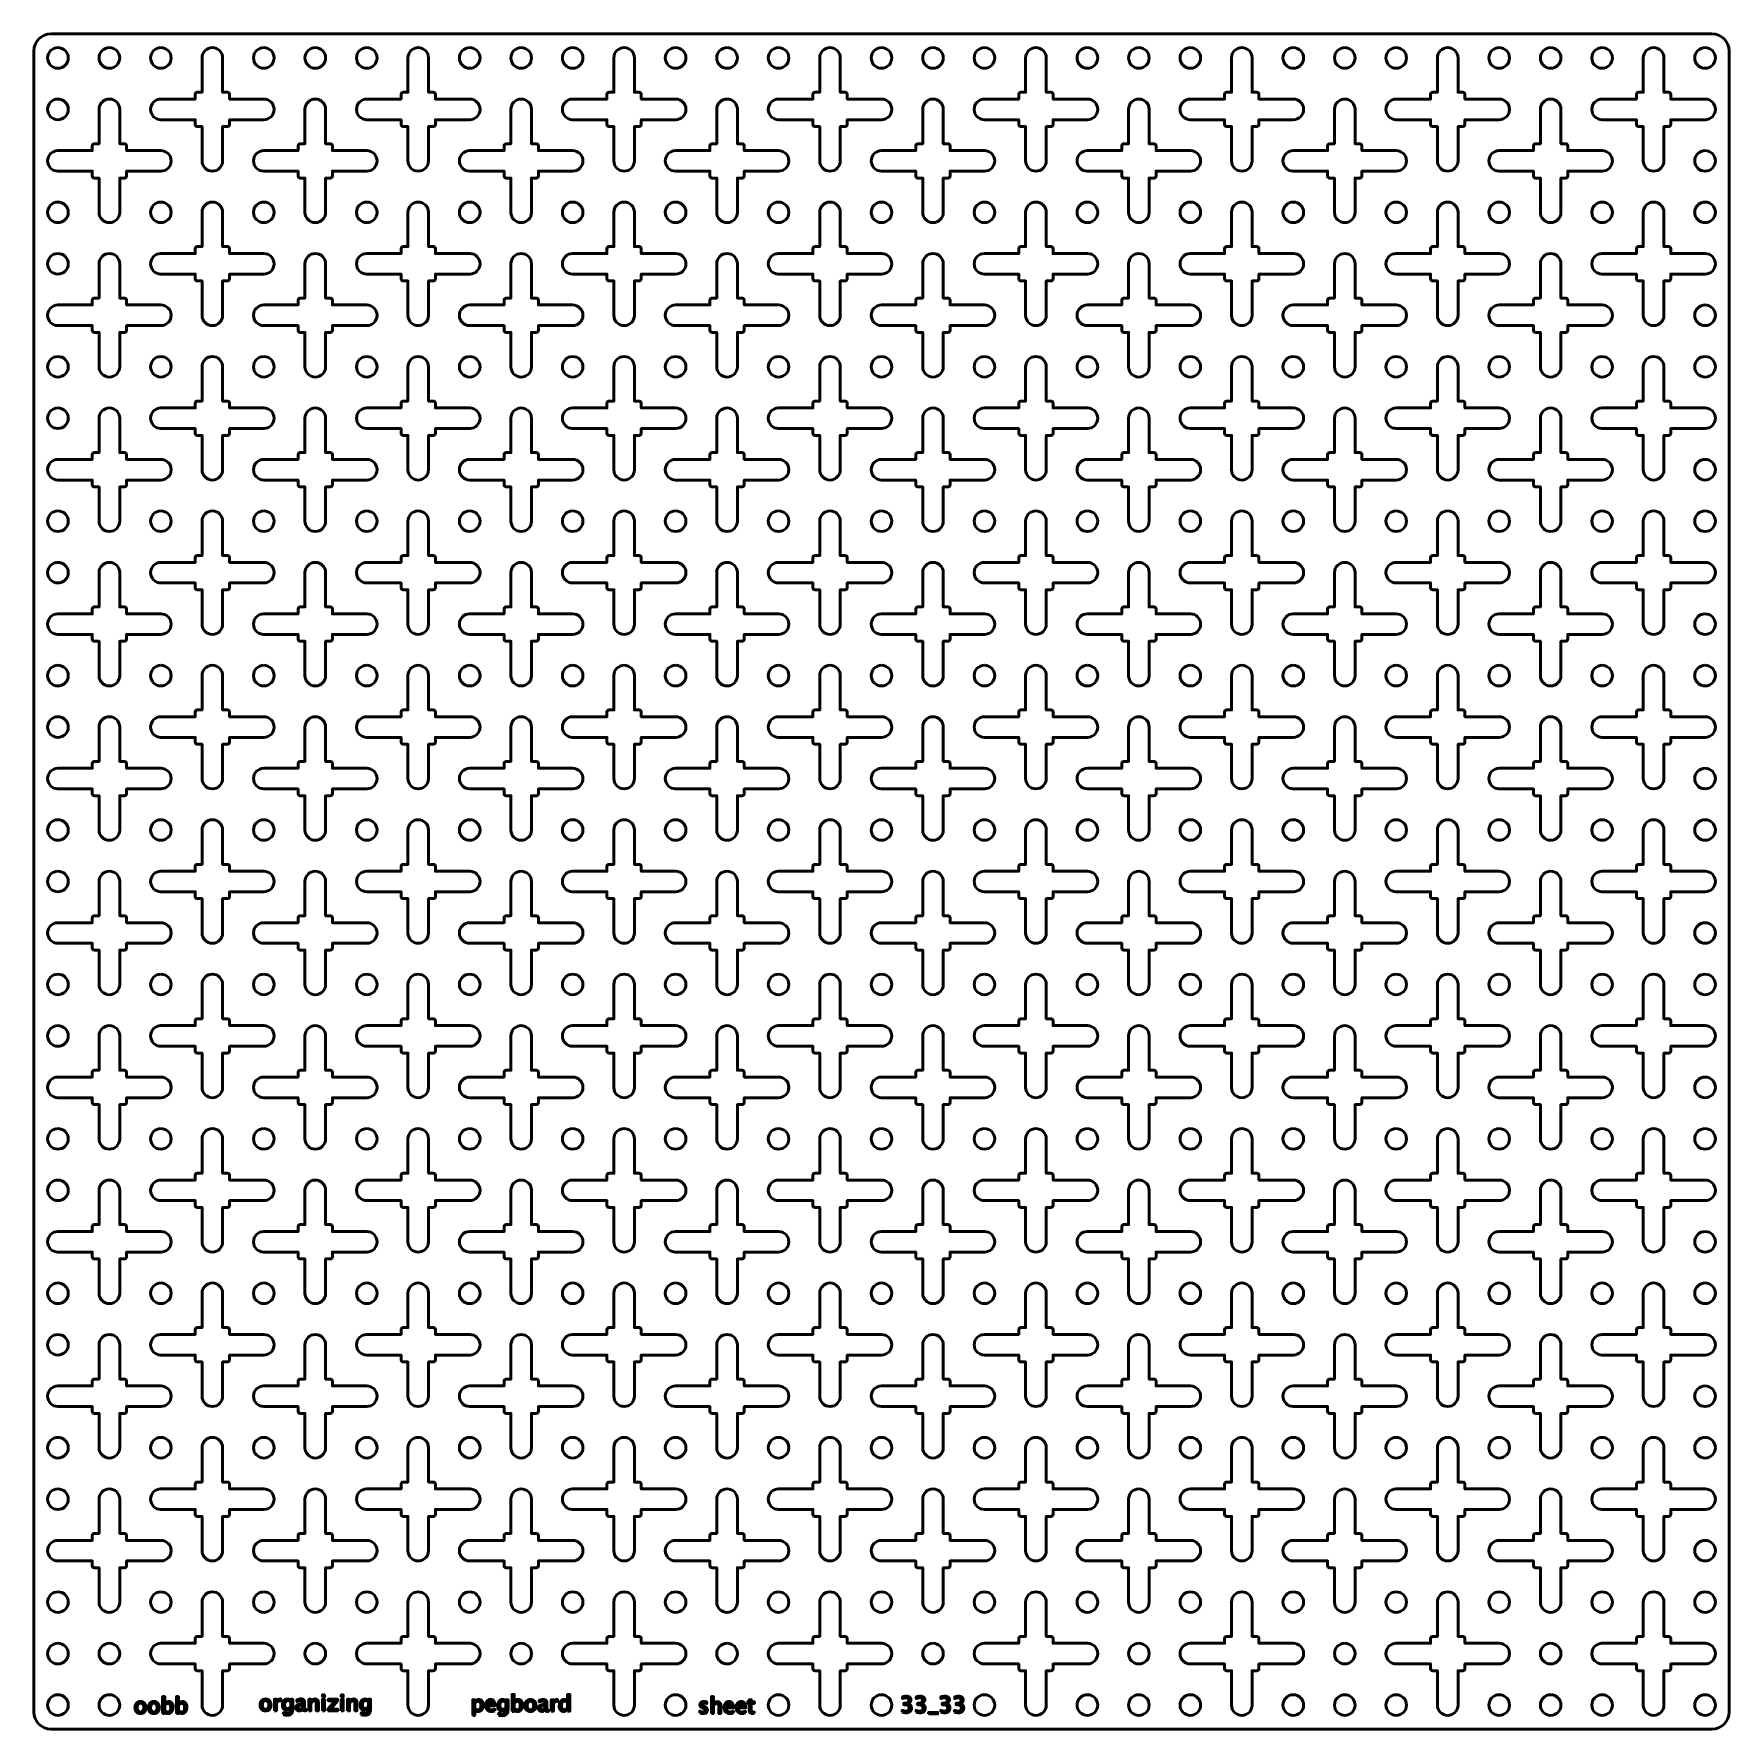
# Model space of a CAD drawing. Header units: centimetres. Extents: x -24.7 to 24.7, y -24.7 to 24.7.
import ezdxf

# ---------------------------------------------------------------- set-up
doc = ezdxf.new("R2010")
doc.units = ezdxf.units.CM
doc.header["$MEASUREMENT"] = 0
doc.layers.add('Layer 1', color=7, linetype='Continuous')

msp = doc.modelspace()

# ---------------------------------------------------------------- linework, layer by layer
at = {"layer": 'Layer 1', "lineweight": 53}
for centre in [(-23.99999, 23.99999), (-22.49999, 23.99999), (-20.99999, 23.99999), (-17.99999, 23.99999), (-16.49999, 23.99999), (-14.99999, 23.99999), (-11.99999, 23.99999), (-10.49999, 23.99999), (-8.99999, 23.99999), (-5.99999, 23.99999), (-4.49999, 23.99999), (-2.99999, 23.99999), (0.00001, 23.99999), (1.50001, 23.99999), (3.00001, 23.99999), (6.00001, 23.99999), (7.50001, 23.99999), (9.00001, 23.99999), (12.00001, 23.99999), (13.50001, 23.99999), (15.00001, 23.99999), (18.00001, 23.99999), (19.50001, 23.99999), (21.00001, 23.99999), (24.00001, 23.99999), (-23.99999, 22.49999), (24.00001, 20.99999), (-23.99999, 19.49999), (-20.99999, 19.49999), (-17.99999, 19.49999), (-14.99999, 19.49999), (-11.99999, 19.49999), (-8.99999, 19.49999), (-5.99999, 19.49999), (-2.99999, 19.49999), (0.00001, 19.49999), (3.00001, 19.49999), (6.00001, 19.49999), (9.00001, 19.49999), (12.00001, 19.49999), (15.00001, 19.49999), (18.00001, 19.49999), (21.00001, 19.49999), (24.00001, 19.49999), (-23.99999, 17.99999), (24.00001, 16.49999), (-23.99999, 14.99999), (-20.99999, 14.99999), (-17.99999, 14.99999), (-14.99999, 14.99999), (-11.99999, 14.99999), (-8.99999, 14.99999), (-5.99999, 14.99999), (-2.99999, 14.99999), (0.00001, 14.99999), (3.00001, 14.99999), (6.00001, 14.99999), (9.00001, 14.99999), (12.00001, 14.99999), (15.00001, 14.99999), (18.00001, 14.99999), (21.00001, 14.99999), (24.00001, 14.99999), (-23.99999, 13.49999), (24.00001, 11.99999), (-23.99999, 10.49999), (-20.99999, 10.49999), (-17.99999, 10.49999), (-14.99999, 10.49999), (-11.99999, 10.49999), (-8.99999, 10.49999), (-5.99999, 10.49999), (-2.99999, 10.49999), (0.00001, 10.49999), (3.00001, 10.49999), (6.00001, 10.49999), (9.00001, 10.49999), (12.00001, 10.49999), (15.00001, 10.49999), (18.00001, 10.49999), (21.00001, 10.49999), (24.00001, 10.49999), (-23.99999, 8.99999), (24.00001, 7.49999), (-23.99999, 5.99999), (-20.99999, 5.99999), (-17.99999, 5.99999), (-14.99999, 5.99999), (-11.99999, 5.99999), (-8.99999, 5.99999), (-5.99999, 5.99999), (-2.99999, 5.99999), (0.00001, 5.99999), (3.00001, 5.99999), (6.00001, 5.99999), (9.00001, 5.99999), (12.00001, 5.99999), (15.00001, 5.99999), (18.00001, 5.99999), (21.00001, 5.99999), (24.00001, 5.99999), (-23.99999, 4.49999), (24.00001, 2.99999), (-23.99999, 1.49999), (-20.99999, 1.49999), (-17.99999, 1.49999), (-14.99999, 1.49999), (-11.99999, 1.49999), (-8.99999, 1.49999), (-5.99999, 1.49999), (-2.99999, 1.49999), (0.00001, 1.49999), (3.00001, 1.49999), (6.00001, 1.49999), (9.00001, 1.49999), (12.00001, 1.49999), (15.00001, 1.49999), (18.00001, 1.49999), (21.00001, 1.49999), (24.00001, 1.49999), (-23.99999, -0.00001), (24.00001, -1.50001), (-23.99999, -3.00001), (-20.99999, -3.00001), (-17.99999, -3.00001), (-14.99999, -3.00001), (-11.99999, -3.00001), (-8.99999, -3.00001), (-5.99999, -3.00001), (-2.99999, -3.00001), (0.00001, -3.00001), (3.00001, -3.00001), (6.00001, -3.00001), (9.00001, -3.00001), (12.00001, -3.00001), (15.00001, -3.00001), (18.00001, -3.00001), (21.00001, -3.00001), (24.00001, -3.00001), (-23.99999, -4.50001), (24.00001, -6.00001), (-23.99999, -7.50001), (-20.99999, -7.50001), (-17.99999, -7.50001), (-14.99999, -7.50001), (-11.99999, -7.50001), (-8.99999, -7.50001), (-5.99999, -7.50001), (-2.99999, -7.50001), (0.00001, -7.50001), (3.00001, -7.50001), (6.00001, -7.50001), (9.00001, -7.50001), (12.00001, -7.50001), (15.00001, -7.50001), (18.00001, -7.50001), (21.00001, -7.50001), (24.00001, -7.50001), (-23.99999, -9.00001), (24.00001, -10.50001), (-23.99999, -12.00001), (-20.99999, -12.00001), (-17.99999, -12.00001), (-14.99999, -12.00001), (-11.99999, -12.00001), (-8.99999, -12.00001), (-5.99999, -12.00001), (-2.99999, -12.00001), (0.00001, -12.00001), (3.00001, -12.00001), (6.00001, -12.00001), (9.00001, -12.00001), (12.00001, -12.00001), (15.00001, -12.00001), (18.00001, -12.00001), (21.00001, -12.00001), (24.00001, -12.00001), (-23.99999, -13.50001), (24.00001, -15.00001), (-23.99999, -16.50001), (-20.99999, -16.50001), (-17.99999, -16.50001), (-14.99999, -16.50001), (-11.99999, -16.50001), (-8.99999, -16.50001), (-5.99999, -16.50001), (-2.99999, -16.50001), (0.00001, -16.50001), (3.00001, -16.50001), (6.00001, -16.50001), (9.00001, -16.50001), (12.00001, -16.50001), (15.00001, -16.50001), (18.00001, -16.50001), (21.00001, -16.50001), (24.00001, -16.50001), (-23.99999, -18.00001), (24.00001, -19.50001), (-23.99999, -21.00001), (-20.99999, -21.00001), (-17.99999, -21.00001), (-14.99999, -21.00001), (-11.99999, -21.00001), (-8.99999, -21.00001), (-5.99999, -21.00001), (-2.99999, -21.00001), (0.00001, -21.00001), (3.00001, -21.00001), (6.00001, -21.00001), (9.00001, -21.00001), (12.00001, -21.00001), (15.00001, -21.00001), (18.00001, -21.00001), (21.00001, -21.00001), (24.00001, -21.00001), (-23.99999, -22.50001), (-22.49999, -22.50001), (-16.49999, -22.50001), (-10.49999, -22.50001), (-4.49999, -22.50001), (1.50001, -22.50001), (7.50001, -22.50001), (13.50001, -22.50001), (19.50001, -22.50001), (-23.99999, -24.00001), (-22.49999, -24.00001), (-5.99999, -24.00001), (-2.99999, -24.00001), (0.00001, -24.00001), (3.00001, -24.00001), (6.00001, -24.00001), (7.50001, -24.00001), (9.00001, -24.00001), (12.00001, -24.00001), (13.50001, -24.00001), (15.00001, -24.00001), (18.00001, -24.00001), (19.50001, -24.00001), (21.00001, -24.00001), (24.00001, -24.00001)]:
    msp.add_ellipse(centre, major_axis=(0, 0.30001), ratio=1, dxfattribs=at)
for points, knots in [([(-24.7, -24.2), (-24.7, -24.2), (-24.7, 24.2), (-24.7, 24.2), (-24.7, 24.2), (-24.7, 24.47614), (-24.47614, 24.7), (-24.2, 24.7), (-24.2, 24.7), (-24.2, 24.7), (24.2, 24.7), (24.2, 24.7), (24.2, 24.7), (24.47614, 24.7), (24.7, 24.47614), (24.7, 24.2), (24.7, 24.2), (24.7, 24.2), (24.7, -24.2), (24.7, -24.2), (24.7, -24.2), (24.7, -24.47614), (24.47614, -24.7), (24.2, -24.7), (24.2, -24.7), (24.2, -24.7), (-24.2, -24.7), (-24.2, -24.7), (-24.2, -24.7), (-24.47614, -24.7), (-24.7, -24.47614), (-24.7, -24.2)], [0, 0, 0, 0, 0.11111111, 0.11111111, 0.11111111, 0.11111111, 0.22222222, 0.22222222, 0.22222222, 0.22222222, 0.33333333, 0.33333333, 0.33333333, 0.33333333, 0.44444444, 0.44444444, 0.44444444, 0.44444444, 0.55555556, 0.55555556, 0.55555556, 0.55555556, 0.66666667, 0.66666667, 0.66666667, 0.66666667, 0.77777778, 0.77777778, 0.77777778, 0.77777778, 1, 1, 1, 1]), ([(-19.8, 21), (-19.8, 21), (-19.8, 22.00002), (-19.8, 22.00002), (-19.8, 22.00002), (-19.8, 22.00002), (-19.9375, 22.00002), (-19.9375, 22.00002), (-19.9375, 22.00002), (-19.97202, 22.00002), (-20, 22.02801), (-20, 22.06252), (-20, 22.06252), (-20, 22.06252), (-20, 22.2), (-20, 22.2), (-20, 22.2), (-20, 22.2), (-21, 22.2), (-21, 22.2), (-21, 22.2), (-21.16569, 22.2), (-21.3, 22.33431), (-21.3, 22.5), (-21.3, 22.5), (-21.3, 22.66569), (-21.16569, 22.8), (-21, 22.8), (-21, 22.8), (-21, 22.8), (-20, 22.8), (-20, 22.8), (-20, 22.8), (-20, 22.8), (-20, 22.93748), (-20, 22.93748), (-20, 22.93748), (-20, 22.97199), (-19.97202, 22.99998), (-19.9375, 22.99998), (-19.9375, 22.99998), (-19.9375, 22.99998), (-19.8, 22.99998), (-19.8, 22.99998), (-19.8, 22.99998), (-19.8, 22.99998), (-19.8, 24), (-19.8, 24), (-19.8, 24), (-19.8, 24.16569), (-19.66569, 24.3), (-19.5, 24.3), (-19.5, 24.3), (-19.33431, 24.3), (-19.2, 24.16569), (-19.2, 24), (-19.2, 24), (-19.2, 24), (-19.2, 22.99998), (-19.2, 22.99998), (-19.2, 22.99998), (-19.2, 22.99998), (-19.0625, 22.99998), (-19.0625, 22.99998), (-19.0625, 22.99998), (-19.02798, 22.99998), (-19, 22.97199), (-19, 22.93748), (-19, 22.93748), (-19, 22.93748), (-19, 22.8), (-19, 22.8), (-19, 22.8), (-19, 22.8), (-18, 22.8), (-18, 22.8), (-18, 22.8), (-17.83431, 22.8), (-17.7, 22.66569), (-17.7, 22.5), (-17.7, 22.5), (-17.7, 22.33431), (-17.83431, 22.2), (-18, 22.2), (-18, 22.2), (-18, 22.2), (-19, 22.2), (-19, 22.2), (-19, 22.2), (-19, 22.2), (-19, 22.06252), (-19, 22.06252), (-19, 22.06252), (-19, 22.02801), (-19.02798, 22.00002), (-19.0625, 22.00002), (-19.0625, 22.00002), (-19.0625, 22.00002), (-19.2, 22.00002), (-19.2, 22.00002), (-19.2, 22.00002), (-19.2, 22.00002), (-19.2, 21), (-19.2, 21), (-19.2, 21), (-19.2, 20.83431), (-19.33431, 20.7), (-19.5, 20.7), (-19.5, 20.7), (-19.66569, 20.7), (-19.8, 20.83431), (-19.8, 21)], [0, 0, 0, 0, 0.03448276, 0.03448276, 0.03448276, 0.03448276, 0.06896552, 0.06896552, 0.06896552, 0.06896552, 0.10344828, 0.10344828, 0.10344828, 0.10344828, 0.13793103, 0.13793103, 0.13793103, 0.13793103, 0.17241379, 0.17241379, 0.17241379, 0.17241379, 0.20689655, 0.20689655, 0.20689655, 0.20689655, 0.24137931, 0.24137931, 0.24137931, 0.24137931, 0.27586207, 0.27586207, 0.27586207, 0.27586207, 0.31034483, 0.31034483, 0.31034483, 0.31034483, 0.34482759, 0.34482759, 0.34482759, 0.34482759, 0.37931034, 0.37931034, 0.37931034, 0.37931034, 0.4137931, 0.4137931, 0.4137931, 0.4137931, 0.44827586, 0.44827586, 0.44827586, 0.44827586, 0.48275862, 0.48275862, 0.48275862, 0.48275862, 0.51724138, 0.51724138, 0.51724138, 0.51724138, 0.55172414, 0.55172414, 0.55172414, 0.55172414, 0.5862069, 0.5862069, 0.5862069, 0.5862069, 0.62068966, 0.62068966, 0.62068966, 0.62068966, 0.65517241, 0.65517241, 0.65517241, 0.65517241, 0.68965517, 0.68965517, 0.68965517, 0.68965517, 0.72413793, 0.72413793, 0.72413793, 0.72413793, 0.75862069, 0.75862069, 0.75862069, 0.75862069, 0.79310345, 0.79310345, 0.79310345, 0.79310345, 0.82758621, 0.82758621, 0.82758621, 0.82758621, 0.86206897, 0.86206897, 0.86206897, 0.86206897, 0.89655172, 0.89655172, 0.89655172, 0.89655172, 0.93103448, 0.93103448, 0.93103448, 0.93103448, 1, 1, 1, 1]), ([(-13.8, 21), (-13.8, 21), (-13.8, 22.00002), (-13.8, 22.00002), (-13.8, 22.00002), (-13.8, 22.00002), (-13.9375, 22.00002), (-13.9375, 22.00002), (-13.9375, 22.00002), (-13.97202, 22.00002), (-14, 22.02801), (-14, 22.06252), (-14, 22.06252), (-14, 22.06252), (-14, 22.2), (-14, 22.2), (-14, 22.2), (-14, 22.2), (-15, 22.2), (-15, 22.2), (-15, 22.2), (-15.16569, 22.2), (-15.3, 22.33431), (-15.3, 22.5), (-15.3, 22.5), (-15.3, 22.66569), (-15.16569, 22.8), (-15, 22.8), (-15, 22.8), (-15, 22.8), (-14, 22.8), (-14, 22.8), (-14, 22.8), (-14, 22.8), (-14, 22.93748), (-14, 22.93748), (-14, 22.93748), (-14, 22.97199), (-13.97202, 22.99998), (-13.9375, 22.99998), (-13.9375, 22.99998), (-13.9375, 22.99998), (-13.8, 22.99998), (-13.8, 22.99998), (-13.8, 22.99998), (-13.8, 22.99998), (-13.8, 24), (-13.8, 24), (-13.8, 24), (-13.8, 24.16569), (-13.66569, 24.3), (-13.5, 24.3), (-13.5, 24.3), (-13.33431, 24.3), (-13.2, 24.16569), (-13.2, 24), (-13.2, 24), (-13.2, 24), (-13.2, 22.99998), (-13.2, 22.99998), (-13.2, 22.99998), (-13.2, 22.99998), (-13.0625, 22.99998), (-13.0625, 22.99998), (-13.0625, 22.99998), (-13.02798, 22.99998), (-13, 22.97199), (-13, 22.93748), (-13, 22.93748), (-13, 22.93748), (-13, 22.8), (-13, 22.8), (-13, 22.8), (-13, 22.8), (-12, 22.8), (-12, 22.8), (-12, 22.8), (-11.83431, 22.8), (-11.7, 22.66569), (-11.7, 22.5), (-11.7, 22.5), (-11.7, 22.33431), (-11.83431, 22.2), (-12, 22.2), (-12, 22.2), (-12, 22.2), (-13, 22.2), (-13, 22.2), (-13, 22.2), (-13, 22.2), (-13, 22.06252), (-13, 22.06252), (-13, 22.06252), (-13, 22.02801), (-13.02798, 22.00002), (-13.0625, 22.00002), (-13.0625, 22.00002), (-13.0625, 22.00002), (-13.2, 22.00002), (-13.2, 22.00002), (-13.2, 22.00002), (-13.2, 22.00002), (-13.2, 21), (-13.2, 21), (-13.2, 21), (-13.2, 20.83431), (-13.33431, 20.7), (-13.5, 20.7), (-13.5, 20.7), (-13.66569, 20.7), (-13.8, 20.83431), (-13.8, 21)], [0, 0, 0, 0, 0.03448276, 0.03448276, 0.03448276, 0.03448276, 0.06896552, 0.06896552, 0.06896552, 0.06896552, 0.10344828, 0.10344828, 0.10344828, 0.10344828, 0.13793103, 0.13793103, 0.13793103, 0.13793103, 0.17241379, 0.17241379, 0.17241379, 0.17241379, 0.20689655, 0.20689655, 0.20689655, 0.20689655, 0.24137931, 0.24137931, 0.24137931, 0.24137931, 0.27586207, 0.27586207, 0.27586207, 0.27586207, 0.31034483, 0.31034483, 0.31034483, 0.31034483, 0.34482759, 0.34482759, 0.34482759, 0.34482759, 0.37931034, 0.37931034, 0.37931034, 0.37931034, 0.4137931, 0.4137931, 0.4137931, 0.4137931, 0.44827586, 0.44827586, 0.44827586, 0.44827586, 0.48275862, 0.48275862, 0.48275862, 0.48275862, 0.51724138, 0.51724138, 0.51724138, 0.51724138, 0.55172414, 0.55172414, 0.55172414, 0.55172414, 0.5862069, 0.5862069, 0.5862069, 0.5862069, 0.62068966, 0.62068966, 0.62068966, 0.62068966, 0.65517241, 0.65517241, 0.65517241, 0.65517241, 0.68965517, 0.68965517, 0.68965517, 0.68965517, 0.72413793, 0.72413793, 0.72413793, 0.72413793, 0.75862069, 0.75862069, 0.75862069, 0.75862069, 0.79310345, 0.79310345, 0.79310345, 0.79310345, 0.82758621, 0.82758621, 0.82758621, 0.82758621, 0.86206897, 0.86206897, 0.86206897, 0.86206897, 0.89655172, 0.89655172, 0.89655172, 0.89655172, 0.93103448, 0.93103448, 0.93103448, 0.93103448, 1, 1, 1, 1]), ([(-7.8, 21), (-7.8, 21), (-7.8, 22.00002), (-7.8, 22.00002), (-7.8, 22.00002), (-7.8, 22.00002), (-7.9375, 22.00002), (-7.9375, 22.00002), (-7.9375, 22.00002), (-7.97202, 22.00002), (-8, 22.02801), (-8, 22.06252), (-8, 22.06252), (-8, 22.06252), (-8, 22.2), (-8, 22.2), (-8, 22.2), (-8, 22.2), (-9, 22.2), (-9, 22.2), (-9, 22.2), (-9.16569, 22.2), (-9.3, 22.33431), (-9.3, 22.5), (-9.3, 22.5), (-9.3, 22.66569), (-9.16569, 22.8), (-9, 22.8), (-9, 22.8), (-9, 22.8), (-8, 22.8), (-8, 22.8), (-8, 22.8), (-8, 22.8), (-8, 22.93748), (-8, 22.93748), (-8, 22.93748), (-8, 22.97199), (-7.97202, 22.99998), (-7.9375, 22.99998), (-7.9375, 22.99998), (-7.9375, 22.99998), (-7.8, 22.99998), (-7.8, 22.99998), (-7.8, 22.99998), (-7.8, 22.99998), (-7.8, 24), (-7.8, 24), (-7.8, 24), (-7.8, 24.16569), (-7.66569, 24.3), (-7.5, 24.3), (-7.5, 24.3), (-7.33431, 24.3), (-7.2, 24.16569), (-7.2, 24), (-7.2, 24), (-7.2, 24), (-7.2, 22.99998), (-7.2, 22.99998), (-7.2, 22.99998), (-7.2, 22.99998), (-7.0625, 22.99998), (-7.0625, 22.99998), (-7.0625, 22.99998), (-7.02798, 22.99998), (-7, 22.97199), (-7, 22.93748), (-7, 22.93748), (-7, 22.93748), (-7, 22.8), (-7, 22.8), (-7, 22.8), (-7, 22.8), (-6, 22.8), (-6, 22.8), (-6, 22.8), (-5.83431, 22.8), (-5.7, 22.66569), (-5.7, 22.5), (-5.7, 22.5), (-5.7, 22.33431), (-5.83431, 22.2), (-6, 22.2), (-6, 22.2), (-6, 22.2), (-7, 22.2), (-7, 22.2), (-7, 22.2), (-7, 22.2), (-7, 22.06252), (-7, 22.06252), (-7, 22.06252), (-7, 22.02801), (-7.02798, 22.00002), (-7.0625, 22.00002), (-7.0625, 22.00002), (-7.0625, 22.00002), (-7.2, 22.00002), (-7.2, 22.00002), (-7.2, 22.00002), (-7.2, 22.00002), (-7.2, 21), (-7.2, 21), (-7.2, 21), (-7.2, 20.83431), (-7.33431, 20.7), (-7.5, 20.7), (-7.5, 20.7), (-7.66569, 20.7), (-7.8, 20.83431), (-7.8, 21)], [0, 0, 0, 0, 0.03448276, 0.03448276, 0.03448276, 0.03448276, 0.06896552, 0.06896552, 0.06896552, 0.06896552, 0.10344828, 0.10344828, 0.10344828, 0.10344828, 0.13793103, 0.13793103, 0.13793103, 0.13793103, 0.17241379, 0.17241379, 0.17241379, 0.17241379, 0.20689655, 0.20689655, 0.20689655, 0.20689655, 0.24137931, 0.24137931, 0.24137931, 0.24137931, 0.27586207, 0.27586207, 0.27586207, 0.27586207, 0.31034483, 0.31034483, 0.31034483, 0.31034483, 0.34482759, 0.34482759, 0.34482759, 0.34482759, 0.37931034, 0.37931034, 0.37931034, 0.37931034, 0.4137931, 0.4137931, 0.4137931, 0.4137931, 0.44827586, 0.44827586, 0.44827586, 0.44827586, 0.48275862, 0.48275862, 0.48275862, 0.48275862, 0.51724138, 0.51724138, 0.51724138, 0.51724138, 0.55172414, 0.55172414, 0.55172414, 0.55172414, 0.5862069, 0.5862069, 0.5862069, 0.5862069, 0.62068966, 0.62068966, 0.62068966, 0.62068966, 0.65517241, 0.65517241, 0.65517241, 0.65517241, 0.68965517, 0.68965517, 0.68965517, 0.68965517, 0.72413793, 0.72413793, 0.72413793, 0.72413793, 0.75862069, 0.75862069, 0.75862069, 0.75862069, 0.79310345, 0.79310345, 0.79310345, 0.79310345, 0.82758621, 0.82758621, 0.82758621, 0.82758621, 0.86206897, 0.86206897, 0.86206897, 0.86206897, 0.89655172, 0.89655172, 0.89655172, 0.89655172, 0.93103448, 0.93103448, 0.93103448, 0.93103448, 1, 1, 1, 1]), ([(-1.8, 21), (-1.8, 21), (-1.8, 22.00002), (-1.8, 22.00002), (-1.8, 22.00002), (-1.8, 22.00002), (-1.9375, 22.00002), (-1.9375, 22.00002), (-1.9375, 22.00002), (-1.97202, 22.00002), (-2, 22.02801), (-2, 22.06252), (-2, 22.06252), (-2, 22.06252), (-2, 22.2), (-2, 22.2), (-2, 22.2), (-2, 22.2), (-3, 22.2), (-3, 22.2), (-3, 22.2), (-3.16569, 22.2), (-3.3, 22.33431), (-3.3, 22.5), (-3.3, 22.5), (-3.3, 22.66569), (-3.16569, 22.8), (-3, 22.8), (-3, 22.8), (-3, 22.8), (-2, 22.8), (-2, 22.8), (-2, 22.8), (-2, 22.8), (-2, 22.93748), (-2, 22.93748), (-2, 22.93748), (-2, 22.97199), (-1.97202, 22.99998), (-1.9375, 22.99998), (-1.9375, 22.99998), (-1.9375, 22.99998), (-1.8, 22.99998), (-1.8, 22.99998), (-1.8, 22.99998), (-1.8, 22.99998), (-1.8, 24), (-1.8, 24), (-1.8, 24), (-1.8, 24.16569), (-1.66569, 24.3), (-1.5, 24.3), (-1.5, 24.3), (-1.33431, 24.3), (-1.2, 24.16569), (-1.2, 24), (-1.2, 24), (-1.2, 24), (-1.2, 22.99998), (-1.2, 22.99998), (-1.2, 22.99998), (-1.2, 22.99998), (-1.0625, 22.99998), (-1.0625, 22.99998), (-1.0625, 22.99998), (-1.02798, 22.99998), (-1, 22.97199), (-1, 22.93748), (-1, 22.93748), (-1, 22.93748), (-1, 22.8), (-1, 22.8), (-1, 22.8), (-1, 22.8), (0, 22.8), (0, 22.8), (0, 22.8), (0.16569, 22.8), (0.3, 22.66569), (0.3, 22.5), (0.3, 22.5), (0.3, 22.33431), (0.16569, 22.2), (0, 22.2), (0, 22.2), (0, 22.2), (-1, 22.2), (-1, 22.2), (-1, 22.2), (-1, 22.2), (-1, 22.06252), (-1, 22.06252), (-1, 22.06252), (-1, 22.02801), (-1.02798, 22.00002), (-1.0625, 22.00002), (-1.0625, 22.00002), (-1.0625, 22.00002), (-1.2, 22.00002), (-1.2, 22.00002), (-1.2, 22.00002), (-1.2, 22.00002), (-1.2, 21), (-1.2, 21), (-1.2, 21), (-1.2, 20.83431), (-1.33431, 20.7), (-1.5, 20.7), (-1.5, 20.7), (-1.66569, 20.7), (-1.8, 20.83431), (-1.8, 21)], [0, 0, 0, 0, 0.03448276, 0.03448276, 0.03448276, 0.03448276, 0.06896552, 0.06896552, 0.06896552, 0.06896552, 0.10344828, 0.10344828, 0.10344828, 0.10344828, 0.13793103, 0.13793103, 0.13793103, 0.13793103, 0.17241379, 0.17241379, 0.17241379, 0.17241379, 0.20689655, 0.20689655, 0.20689655, 0.20689655, 0.24137931, 0.24137931, 0.24137931, 0.24137931, 0.27586207, 0.27586207, 0.27586207, 0.27586207, 0.31034483, 0.31034483, 0.31034483, 0.31034483, 0.34482759, 0.34482759, 0.34482759, 0.34482759, 0.37931034, 0.37931034, 0.37931034, 0.37931034, 0.4137931, 0.4137931, 0.4137931, 0.4137931, 0.44827586, 0.44827586, 0.44827586, 0.44827586, 0.48275862, 0.48275862, 0.48275862, 0.48275862, 0.51724138, 0.51724138, 0.51724138, 0.51724138, 0.55172414, 0.55172414, 0.55172414, 0.55172414, 0.5862069, 0.5862069, 0.5862069, 0.5862069, 0.62068966, 0.62068966, 0.62068966, 0.62068966, 0.65517241, 0.65517241, 0.65517241, 0.65517241, 0.68965517, 0.68965517, 0.68965517, 0.68965517, 0.72413793, 0.72413793, 0.72413793, 0.72413793, 0.75862069, 0.75862069, 0.75862069, 0.75862069, 0.79310345, 0.79310345, 0.79310345, 0.79310345, 0.82758621, 0.82758621, 0.82758621, 0.82758621, 0.86206897, 0.86206897, 0.86206897, 0.86206897, 0.89655172, 0.89655172, 0.89655172, 0.89655172, 0.93103448, 0.93103448, 0.93103448, 0.93103448, 1, 1, 1, 1]), ([(4.2, 21), (4.2, 21), (4.2, 22.00002), (4.2, 22.00002), (4.2, 22.00002), (4.2, 22.00002), (4.0625, 22.00002), (4.0625, 22.00002), (4.0625, 22.00002), (4.02798, 22.00002), (4, 22.02801), (4, 22.06252), (4, 22.06252), (4, 22.06252), (4, 22.2), (4, 22.2), (4, 22.2), (4, 22.2), (3, 22.2), (3, 22.2), (3, 22.2), (2.83431, 22.2), (2.7, 22.33431), (2.7, 22.5), (2.7, 22.5), (2.7, 22.66569), (2.83431, 22.8), (3, 22.8), (3, 22.8), (3, 22.8), (4, 22.8), (4, 22.8), (4, 22.8), (4, 22.8), (4, 22.93748), (4, 22.93748), (4, 22.93748), (4, 22.97199), (4.02798, 22.99998), (4.0625, 22.99998), (4.0625, 22.99998), (4.0625, 22.99998), (4.2, 22.99998), (4.2, 22.99998), (4.2, 22.99998), (4.2, 22.99998), (4.2, 24), (4.2, 24), (4.2, 24), (4.2, 24.16569), (4.33431, 24.3), (4.5, 24.3), (4.5, 24.3), (4.66569, 24.3), (4.8, 24.16569), (4.8, 24), (4.8, 24), (4.8, 24), (4.8, 22.99998), (4.8, 22.99998), (4.8, 22.99998), (4.8, 22.99998), (4.9375, 22.99998), (4.9375, 22.99998), (4.9375, 22.99998), (4.97202, 22.99998), (5, 22.97199), (5, 22.93748), (5, 22.93748), (5, 22.93748), (5, 22.8), (5, 22.8), (5, 22.8), (5, 22.8), (6, 22.8), (6, 22.8), (6, 22.8), (6.16569, 22.8), (6.3, 22.66569), (6.3, 22.5), (6.3, 22.5), (6.3, 22.33431), (6.16569, 22.2), (6, 22.2), (6, 22.2), (6, 22.2), (5, 22.2), (5, 22.2), (5, 22.2), (5, 22.2), (5, 22.06252), (5, 22.06252), (5, 22.06252), (5, 22.02801), (4.97202, 22.00002), (4.9375, 22.00002), (4.9375, 22.00002), (4.9375, 22.00002), (4.8, 22.00002), (4.8, 22.00002), (4.8, 22.00002), (4.8, 22.00002), (4.8, 21), (4.8, 21), (4.8, 21), (4.8, 20.83431), (4.66569, 20.7), (4.5, 20.7), (4.5, 20.7), (4.33431, 20.7), (4.2, 20.83431), (4.2, 21)], [0, 0, 0, 0, 0.03448276, 0.03448276, 0.03448276, 0.03448276, 0.06896552, 0.06896552, 0.06896552, 0.06896552, 0.10344828, 0.10344828, 0.10344828, 0.10344828, 0.13793103, 0.13793103, 0.13793103, 0.13793103, 0.17241379, 0.17241379, 0.17241379, 0.17241379, 0.20689655, 0.20689655, 0.20689655, 0.20689655, 0.24137931, 0.24137931, 0.24137931, 0.24137931, 0.27586207, 0.27586207, 0.27586207, 0.27586207, 0.31034483, 0.31034483, 0.31034483, 0.31034483, 0.34482759, 0.34482759, 0.34482759, 0.34482759, 0.37931034, 0.37931034, 0.37931034, 0.37931034, 0.4137931, 0.4137931, 0.4137931, 0.4137931, 0.44827586, 0.44827586, 0.44827586, 0.44827586, 0.48275862, 0.48275862, 0.48275862, 0.48275862, 0.51724138, 0.51724138, 0.51724138, 0.51724138, 0.55172414, 0.55172414, 0.55172414, 0.55172414, 0.5862069, 0.5862069, 0.5862069, 0.5862069, 0.62068966, 0.62068966, 0.62068966, 0.62068966, 0.65517241, 0.65517241, 0.65517241, 0.65517241, 0.68965517, 0.68965517, 0.68965517, 0.68965517, 0.72413793, 0.72413793, 0.72413793, 0.72413793, 0.75862069, 0.75862069, 0.75862069, 0.75862069, 0.79310345, 0.79310345, 0.79310345, 0.79310345, 0.82758621, 0.82758621, 0.82758621, 0.82758621, 0.86206897, 0.86206897, 0.86206897, 0.86206897, 0.89655172, 0.89655172, 0.89655172, 0.89655172, 0.93103448, 0.93103448, 0.93103448, 0.93103448, 1, 1, 1, 1]), ([(10.2, 21), (10.2, 21), (10.2, 22.00002), (10.2, 22.00002), (10.2, 22.00002), (10.2, 22.00002), (10.0625, 22.00002), (10.0625, 22.00002), (10.0625, 22.00002), (10.02798, 22.00002), (10, 22.02801), (10, 22.06252), (10, 22.06252), (10, 22.06252), (10, 22.2), (10, 22.2), (10, 22.2), (10, 22.2), (9, 22.2), (9, 22.2), (9, 22.2), (8.83431, 22.2), (8.7, 22.33431), (8.7, 22.5), (8.7, 22.5), (8.7, 22.66569), (8.83431, 22.8), (9, 22.8), (9, 22.8), (9, 22.8), (10, 22.8), (10, 22.8), (10, 22.8), (10, 22.8), (10, 22.93748), (10, 22.93748), (10, 22.93748), (10, 22.97199), (10.02798, 22.99998), (10.0625, 22.99998), (10.0625, 22.99998), (10.0625, 22.99998), (10.2, 22.99998), (10.2, 22.99998), (10.2, 22.99998), (10.2, 22.99998), (10.2, 24), (10.2, 24), (10.2, 24), (10.2, 24.16569), (10.33431, 24.3), (10.5, 24.3), (10.5, 24.3), (10.66569, 24.3), (10.8, 24.16569), (10.8, 24), (10.8, 24), (10.8, 24), (10.8, 22.99998), (10.8, 22.99998), (10.8, 22.99998), (10.8, 22.99998), (10.9375, 22.99998), (10.9375, 22.99998), (10.9375, 22.99998), (10.97202, 22.99998), (11, 22.97199), (11, 22.93748), (11, 22.93748), (11, 22.93748), (11, 22.8), (11, 22.8), (11, 22.8), (11, 22.8), (12, 22.8), (12, 22.8), (12, 22.8), (12.16569, 22.8), (12.3, 22.66569), (12.3, 22.5), (12.3, 22.5), (12.3, 22.33431), (12.16569, 22.2), (12, 22.2), (12, 22.2), (12, 22.2), (11, 22.2), (11, 22.2), (11, 22.2), (11, 22.2), (11, 22.06252), (11, 22.06252), (11, 22.06252), (11, 22.02801), (10.97202, 22.00002), (10.9375, 22.00002), (10.9375, 22.00002), (10.9375, 22.00002), (10.8, 22.00002), (10.8, 22.00002), (10.8, 22.00002), (10.8, 22.00002), (10.8, 21), (10.8, 21), (10.8, 21), (10.8, 20.83431), (10.66569, 20.7), (10.5, 20.7), (10.5, 20.7), (10.33431, 20.7), (10.2, 20.83431), (10.2, 21)], [0, 0, 0, 0, 0.03448276, 0.03448276, 0.03448276, 0.03448276, 0.06896552, 0.06896552, 0.06896552, 0.06896552, 0.10344828, 0.10344828, 0.10344828, 0.10344828, 0.13793103, 0.13793103, 0.13793103, 0.13793103, 0.17241379, 0.17241379, 0.17241379, 0.17241379, 0.20689655, 0.20689655, 0.20689655, 0.20689655, 0.24137931, 0.24137931, 0.24137931, 0.24137931, 0.27586207, 0.27586207, 0.27586207, 0.27586207, 0.31034483, 0.31034483, 0.31034483, 0.31034483, 0.34482759, 0.34482759, 0.34482759, 0.34482759, 0.37931034, 0.37931034, 0.37931034, 0.37931034, 0.4137931, 0.4137931, 0.4137931, 0.4137931, 0.44827586, 0.44827586, 0.44827586, 0.44827586, 0.48275862, 0.48275862, 0.48275862, 0.48275862, 0.51724138, 0.51724138, 0.51724138, 0.51724138, 0.55172414, 0.55172414, 0.55172414, 0.55172414, 0.5862069, 0.5862069, 0.5862069, 0.5862069, 0.62068966, 0.62068966, 0.62068966, 0.62068966, 0.65517241, 0.65517241, 0.65517241, 0.65517241, 0.68965517, 0.68965517, 0.68965517, 0.68965517, 0.72413793, 0.72413793, 0.72413793, 0.72413793, 0.75862069, 0.75862069, 0.75862069, 0.75862069, 0.79310345, 0.79310345, 0.79310345, 0.79310345, 0.82758621, 0.82758621, 0.82758621, 0.82758621, 0.86206897, 0.86206897, 0.86206897, 0.86206897, 0.89655172, 0.89655172, 0.89655172, 0.89655172, 0.93103448, 0.93103448, 0.93103448, 0.93103448, 1, 1, 1, 1]), ([(16.2, 21), (16.2, 21), (16.2, 22.00002), (16.2, 22.00002), (16.2, 22.00002), (16.2, 22.00002), (16.0625, 22.00002), (16.0625, 22.00002), (16.0625, 22.00002), (16.02798, 22.00002), (16, 22.02801), (16, 22.06252), (16, 22.06252), (16, 22.06252), (16, 22.2), (16, 22.2), (16, 22.2), (16, 22.2), (15, 22.2), (15, 22.2), (15, 22.2), (14.83431, 22.2), (14.7, 22.33431), (14.7, 22.5), (14.7, 22.5), (14.7, 22.66569), (14.83431, 22.8), (15, 22.8), (15, 22.8), (15, 22.8), (16, 22.8), (16, 22.8), (16, 22.8), (16, 22.8), (16, 22.93748), (16, 22.93748), (16, 22.93748), (16, 22.97199), (16.02798, 22.99998), (16.0625, 22.99998), (16.0625, 22.99998), (16.0625, 22.99998), (16.2, 22.99998), (16.2, 22.99998), (16.2, 22.99998), (16.2, 22.99998), (16.2, 24), (16.2, 24), (16.2, 24), (16.2, 24.16569), (16.33431, 24.3), (16.5, 24.3), (16.5, 24.3), (16.66569, 24.3), (16.8, 24.16569), (16.8, 24), (16.8, 24), (16.8, 24), (16.8, 22.99998), (16.8, 22.99998), (16.8, 22.99998), (16.8, 22.99998), (16.9375, 22.99998), (16.9375, 22.99998), (16.9375, 22.99998), (16.97202, 22.99998), (17, 22.97199), (17, 22.93748), (17, 22.93748), (17, 22.93748), (17, 22.8), (17, 22.8), (17, 22.8), (17, 22.8), (18, 22.8), (18, 22.8), (18, 22.8), (18.16569, 22.8), (18.3, 22.66569), (18.3, 22.5), (18.3, 22.5), (18.3, 22.33431), (18.16569, 22.2), (18, 22.2), (18, 22.2), (18, 22.2), (17, 22.2), (17, 22.2), (17, 22.2), (17, 22.2), (17, 22.06252), (17, 22.06252), (17, 22.06252), (17, 22.02801), (16.97202, 22.00002), (16.9375, 22.00002), (16.9375, 22.00002), (16.9375, 22.00002), (16.8, 22.00002), (16.8, 22.00002), (16.8, 22.00002), (16.8, 22.00002), (16.8, 21), (16.8, 21), (16.8, 21), (16.8, 20.83431), (16.66569, 20.7), (16.5, 20.7), (16.5, 20.7), (16.33431, 20.7), (16.2, 20.83431), (16.2, 21)], [0, 0, 0, 0, 0.03448276, 0.03448276, 0.03448276, 0.03448276, 0.06896552, 0.06896552, 0.06896552, 0.06896552, 0.10344828, 0.10344828, 0.10344828, 0.10344828, 0.13793103, 0.13793103, 0.13793103, 0.13793103, 0.17241379, 0.17241379, 0.17241379, 0.17241379, 0.20689655, 0.20689655, 0.20689655, 0.20689655, 0.24137931, 0.24137931, 0.24137931, 0.24137931, 0.27586207, 0.27586207, 0.27586207, 0.27586207, 0.31034483, 0.31034483, 0.31034483, 0.31034483, 0.34482759, 0.34482759, 0.34482759, 0.34482759, 0.37931034, 0.37931034, 0.37931034, 0.37931034, 0.4137931, 0.4137931, 0.4137931, 0.4137931, 0.44827586, 0.44827586, 0.44827586, 0.44827586, 0.48275862, 0.48275862, 0.48275862, 0.48275862, 0.51724138, 0.51724138, 0.51724138, 0.51724138, 0.55172414, 0.55172414, 0.55172414, 0.55172414, 0.5862069, 0.5862069, 0.5862069, 0.5862069, 0.62068966, 0.62068966, 0.62068966, 0.62068966, 0.65517241, 0.65517241, 0.65517241, 0.65517241, 0.68965517, 0.68965517, 0.68965517, 0.68965517, 0.72413793, 0.72413793, 0.72413793, 0.72413793, 0.75862069, 0.75862069, 0.75862069, 0.75862069, 0.79310345, 0.79310345, 0.79310345, 0.79310345, 0.82758621, 0.82758621, 0.82758621, 0.82758621, 0.86206897, 0.86206897, 0.86206897, 0.86206897, 0.89655172, 0.89655172, 0.89655172, 0.89655172, 0.93103448, 0.93103448, 0.93103448, 0.93103448, 1, 1, 1, 1]), ([(22.2, 21), (22.2, 21), (22.2, 22.00002), (22.2, 22.00002), (22.2, 22.00002), (22.2, 22.00002), (22.0625, 22.00002), (22.0625, 22.00002), (22.0625, 22.00002), (22.02798, 22.00002), (22, 22.02801), (22, 22.06252), (22, 22.06252), (22, 22.06252), (22, 22.2), (22, 22.2), (22, 22.2), (22, 22.2), (21, 22.2), (21, 22.2), (21, 22.2), (20.83431, 22.2), (20.7, 22.33431), (20.7, 22.5), (20.7, 22.5), (20.7, 22.66569), (20.83431, 22.8), (21, 22.8), (21, 22.8), (21, 22.8), (22, 22.8), (22, 22.8), (22, 22.8), (22, 22.8), (22, 22.93748), (22, 22.93748), (22, 22.93748), (22, 22.97199), (22.02798, 22.99998), (22.0625, 22.99998), (22.0625, 22.99998), (22.0625, 22.99998), (22.2, 22.99998), (22.2, 22.99998), (22.2, 22.99998), (22.2, 22.99998), (22.2, 24), (22.2, 24), (22.2, 24), (22.2, 24.16569), (22.33431, 24.3), (22.5, 24.3), (22.5, 24.3), (22.66569, 24.3), (22.8, 24.16569), (22.8, 24), (22.8, 24), (22.8, 24), (22.8, 22.99998), (22.8, 22.99998), (22.8, 22.99998), (22.8, 22.99998), (22.9375, 22.99998), (22.9375, 22.99998), (22.9375, 22.99998), (22.97202, 22.99998), (23, 22.97199), (23, 22.93748), (23, 22.93748), (23, 22.93748), (23, 22.8), (23, 22.8), (23, 22.8), (23, 22.8), (24, 22.8), (24, 22.8), (24, 22.8), (24.16569, 22.8), (24.3, 22.66569), (24.3, 22.5), (24.3, 22.5), (24.3, 22.33431), (24.16569, 22.2), (24, 22.2), (24, 22.2), (24, 22.2), (23, 22.2), (23, 22.2), (23, 22.2), (23, 22.2), (23, 22.06252), (23, 22.06252), (23, 22.06252), (23, 22.02801), (22.97202, 22.00002), (22.9375, 22.00002), (22.9375, 22.00002), (22.9375, 22.00002), (22.8, 22.00002), (22.8, 22.00002), (22.8, 22.00002), (22.8, 22.00002), (22.8, 21), (22.8, 21), (22.8, 21), (22.8, 20.83431), (22.66569, 20.7), (22.5, 20.7), (22.5, 20.7), (22.33431, 20.7), (22.2, 20.83431), (22.2, 21)], [0, 0, 0, 0, 0.03448276, 0.03448276, 0.03448276, 0.03448276, 0.06896552, 0.06896552, 0.06896552, 0.06896552, 0.10344828, 0.10344828, 0.10344828, 0.10344828, 0.13793103, 0.13793103, 0.13793103, 0.13793103, 0.17241379, 0.17241379, 0.17241379, 0.17241379, 0.20689655, 0.20689655, 0.20689655, 0.20689655, 0.24137931, 0.24137931, 0.24137931, 0.24137931, 0.27586207, 0.27586207, 0.27586207, 0.27586207, 0.31034483, 0.31034483, 0.31034483, 0.31034483, 0.34482759, 0.34482759, 0.34482759, 0.34482759, 0.37931034, 0.37931034, 0.37931034, 0.37931034, 0.4137931, 0.4137931, 0.4137931, 0.4137931, 0.44827586, 0.44827586, 0.44827586, 0.44827586, 0.48275862, 0.48275862, 0.48275862, 0.48275862, 0.51724138, 0.51724138, 0.51724138, 0.51724138, 0.55172414, 0.55172414, 0.55172414, 0.55172414, 0.5862069, 0.5862069, 0.5862069, 0.5862069, 0.62068966, 0.62068966, 0.62068966, 0.62068966, 0.65517241, 0.65517241, 0.65517241, 0.65517241, 0.68965517, 0.68965517, 0.68965517, 0.68965517, 0.72413793, 0.72413793, 0.72413793, 0.72413793, 0.75862069, 0.75862069, 0.75862069, 0.75862069, 0.79310345, 0.79310345, 0.79310345, 0.79310345, 0.82758621, 0.82758621, 0.82758621, 0.82758621, 0.86206897, 0.86206897, 0.86206897, 0.86206897, 0.89655172, 0.89655172, 0.89655172, 0.89655172, 0.93103448, 0.93103448, 0.93103448, 0.93103448, 1, 1, 1, 1]), ([(-22.8, 19.5), (-22.8, 19.5), (-22.8, 20.50002), (-22.8, 20.50002), (-22.8, 20.50002), (-22.8, 20.50002), (-22.9375, 20.50002), (-22.9375, 20.50002), (-22.9375, 20.50002), (-22.97202, 20.50002), (-23, 20.52801), (-23, 20.56252), (-23, 20.56252), (-23, 20.56252), (-23, 20.7), (-23, 20.7), (-23, 20.7), (-23, 20.7), (-24, 20.7), (-24, 20.7), (-24, 20.7), (-24.16569, 20.7), (-24.3, 20.83431), (-24.3, 21), (-24.3, 21), (-24.3, 21.16569), (-24.16569, 21.3), (-24, 21.3), (-24, 21.3), (-24, 21.3), (-23, 21.3), (-23, 21.3), (-23, 21.3), (-23, 21.3), (-23, 21.43748), (-23, 21.43748), (-23, 21.43748), (-23, 21.47199), (-22.97202, 21.49998), (-22.9375, 21.49998), (-22.9375, 21.49998), (-22.9375, 21.49998), (-22.8, 21.49998), (-22.8, 21.49998), (-22.8, 21.49998), (-22.8, 21.49998), (-22.8, 22.5), (-22.8, 22.5), (-22.8, 22.5), (-22.8, 22.66569), (-22.66569, 22.8), (-22.5, 22.8), (-22.5, 22.8), (-22.33431, 22.8), (-22.2, 22.66569), (-22.2, 22.5), (-22.2, 22.5), (-22.2, 22.5), (-22.2, 21.49998), (-22.2, 21.49998), (-22.2, 21.49998), (-22.2, 21.49998), (-22.0625, 21.49998), (-22.0625, 21.49998), (-22.0625, 21.49998), (-22.02798, 21.49998), (-22, 21.47199), (-22, 21.43748), (-22, 21.43748), (-22, 21.43748), (-22, 21.3), (-22, 21.3), (-22, 21.3), (-22, 21.3), (-21, 21.3), (-21, 21.3), (-21, 21.3), (-20.83431, 21.3), (-20.7, 21.16569), (-20.7, 21), (-20.7, 21), (-20.7, 20.83431), (-20.83431, 20.7), (-21, 20.7), (-21, 20.7), (-21, 20.7), (-22, 20.7), (-22, 20.7), (-22, 20.7), (-22, 20.7), (-22, 20.56252), (-22, 20.56252), (-22, 20.56252), (-22, 20.52801), (-22.02798, 20.50002), (-22.0625, 20.50002), (-22.0625, 20.50002), (-22.0625, 20.50002), (-22.2, 20.50002), (-22.2, 20.50002), (-22.2, 20.50002), (-22.2, 20.50002), (-22.2, 19.5), (-22.2, 19.5), (-22.2, 19.5), (-22.2, 19.33431), (-22.33431, 19.2), (-22.5, 19.2), (-22.5, 19.2), (-22.66569, 19.2), (-22.8, 19.33431), (-22.8, 19.5)], [0, 0, 0, 0, 0.03448276, 0.03448276, 0.03448276, 0.03448276, 0.06896552, 0.06896552, 0.06896552, 0.06896552, 0.10344828, 0.10344828, 0.10344828, 0.10344828, 0.13793103, 0.13793103, 0.13793103, 0.13793103, 0.17241379, 0.17241379, 0.17241379, 0.17241379, 0.20689655, 0.20689655, 0.20689655, 0.20689655, 0.24137931, 0.24137931, 0.24137931, 0.24137931, 0.27586207, 0.27586207, 0.27586207, 0.27586207, 0.31034483, 0.31034483, 0.31034483, 0.31034483, 0.34482759, 0.34482759, 0.34482759, 0.34482759, 0.37931034, 0.37931034, 0.37931034, 0.37931034, 0.4137931, 0.4137931, 0.4137931, 0.4137931, 0.44827586, 0.44827586, 0.44827586, 0.44827586, 0.48275862, 0.48275862, 0.48275862, 0.48275862, 0.51724138, 0.51724138, 0.51724138, 0.51724138, 0.55172414, 0.55172414, 0.55172414, 0.55172414, 0.5862069, 0.5862069, 0.5862069, 0.5862069, 0.62068966, 0.62068966, 0.62068966, 0.62068966, 0.65517241, 0.65517241, 0.65517241, 0.65517241, 0.68965517, 0.68965517, 0.68965517, 0.68965517, 0.72413793, 0.72413793, 0.72413793, 0.72413793, 0.75862069, 0.75862069, 0.75862069, 0.75862069, 0.79310345, 0.79310345, 0.79310345, 0.79310345, 0.82758621, 0.82758621, 0.82758621, 0.82758621, 0.86206897, 0.86206897, 0.86206897, 0.86206897, 0.89655172, 0.89655172, 0.89655172, 0.89655172, 0.93103448, 0.93103448, 0.93103448, 0.93103448, 1, 1, 1, 1]), ([(-16.8, 19.5), (-16.8, 19.5), (-16.8, 20.50002), (-16.8, 20.50002), (-16.8, 20.50002), (-16.8, 20.50002), (-16.9375, 20.50002), (-16.9375, 20.50002), (-16.9375, 20.50002), (-16.97202, 20.50002), (-17, 20.52801), (-17, 20.56252), (-17, 20.56252), (-17, 20.56252), (-17, 20.7), (-17, 20.7), (-17, 20.7), (-17, 20.7), (-18, 20.7), (-18, 20.7), (-18, 20.7), (-18.16569, 20.7), (-18.3, 20.83431), (-18.3, 21), (-18.3, 21), (-18.3, 21.16569), (-18.16569, 21.3), (-18, 21.3), (-18, 21.3), (-18, 21.3), (-17, 21.3), (-17, 21.3), (-17, 21.3), (-17, 21.3), (-17, 21.43748), (-17, 21.43748), (-17, 21.43748), (-17, 21.47199), (-16.97202, 21.49998), (-16.9375, 21.49998), (-16.9375, 21.49998), (-16.9375, 21.49998), (-16.8, 21.49998), (-16.8, 21.49998), (-16.8, 21.49998), (-16.8, 21.49998), (-16.8, 22.5), (-16.8, 22.5), (-16.8, 22.5), (-16.8, 22.66569), (-16.66569, 22.8), (-16.5, 22.8), (-16.5, 22.8), (-16.33431, 22.8), (-16.2, 22.66569), (-16.2, 22.5), (-16.2, 22.5), (-16.2, 22.5), (-16.2, 21.49998), (-16.2, 21.49998), (-16.2, 21.49998), (-16.2, 21.49998), (-16.0625, 21.49998), (-16.0625, 21.49998), (-16.0625, 21.49998), (-16.02798, 21.49998), (-16, 21.47199), (-16, 21.43748), (-16, 21.43748), (-16, 21.43748), (-16, 21.3), (-16, 21.3), (-16, 21.3), (-16, 21.3), (-15, 21.3), (-15, 21.3), (-15, 21.3), (-14.83431, 21.3), (-14.7, 21.16569), (-14.7, 21), (-14.7, 21), (-14.7, 20.83431), (-14.83431, 20.7), (-15, 20.7), (-15, 20.7), (-15, 20.7), (-16, 20.7), (-16, 20.7), (-16, 20.7), (-16, 20.7), (-16, 20.56252), (-16, 20.56252), (-16, 20.56252), (-16, 20.52801), (-16.02798, 20.50002), (-16.0625, 20.50002), (-16.0625, 20.50002), (-16.0625, 20.50002), (-16.2, 20.50002), (-16.2, 20.50002), (-16.2, 20.50002), (-16.2, 20.50002), (-16.2, 19.5), (-16.2, 19.5), (-16.2, 19.5), (-16.2, 19.33431), (-16.33431, 19.2), (-16.5, 19.2), (-16.5, 19.2), (-16.66569, 19.2), (-16.8, 19.33431), (-16.8, 19.5)], [0, 0, 0, 0, 0.03448276, 0.03448276, 0.03448276, 0.03448276, 0.06896552, 0.06896552, 0.06896552, 0.06896552, 0.10344828, 0.10344828, 0.10344828, 0.10344828, 0.13793103, 0.13793103, 0.13793103, 0.13793103, 0.17241379, 0.17241379, 0.17241379, 0.17241379, 0.20689655, 0.20689655, 0.20689655, 0.20689655, 0.24137931, 0.24137931, 0.24137931, 0.24137931, 0.27586207, 0.27586207, 0.27586207, 0.27586207, 0.31034483, 0.31034483, 0.31034483, 0.31034483, 0.34482759, 0.34482759, 0.34482759, 0.34482759, 0.37931034, 0.37931034, 0.37931034, 0.37931034, 0.4137931, 0.4137931, 0.4137931, 0.4137931, 0.44827586, 0.44827586, 0.44827586, 0.44827586, 0.48275862, 0.48275862, 0.48275862, 0.48275862, 0.51724138, 0.51724138, 0.51724138, 0.51724138, 0.55172414, 0.55172414, 0.55172414, 0.55172414, 0.5862069, 0.5862069, 0.5862069, 0.5862069, 0.62068966, 0.62068966, 0.62068966, 0.62068966, 0.65517241, 0.65517241, 0.65517241, 0.65517241, 0.68965517, 0.68965517, 0.68965517, 0.68965517, 0.72413793, 0.72413793, 0.72413793, 0.72413793, 0.75862069, 0.75862069, 0.75862069, 0.75862069, 0.79310345, 0.79310345, 0.79310345, 0.79310345, 0.82758621, 0.82758621, 0.82758621, 0.82758621, 0.86206897, 0.86206897, 0.86206897, 0.86206897, 0.89655172, 0.89655172, 0.89655172, 0.89655172, 0.93103448, 0.93103448, 0.93103448, 0.93103448, 1, 1, 1, 1]), ([(-10.8, 19.5), (-10.8, 19.5), (-10.8, 20.50002), (-10.8, 20.50002), (-10.8, 20.50002), (-10.8, 20.50002), (-10.9375, 20.50002), (-10.9375, 20.50002), (-10.9375, 20.50002), (-10.97202, 20.50002), (-11, 20.52801), (-11, 20.56252), (-11, 20.56252), (-11, 20.56252), (-11, 20.7), (-11, 20.7), (-11, 20.7), (-11, 20.7), (-12, 20.7), (-12, 20.7), (-12, 20.7), (-12.16569, 20.7), (-12.3, 20.83431), (-12.3, 21), (-12.3, 21), (-12.3, 21.16569), (-12.16569, 21.3), (-12, 21.3), (-12, 21.3), (-12, 21.3), (-11, 21.3), (-11, 21.3), (-11, 21.3), (-11, 21.3), (-11, 21.43748), (-11, 21.43748), (-11, 21.43748), (-11, 21.47199), (-10.97202, 21.49998), (-10.9375, 21.49998), (-10.9375, 21.49998), (-10.9375, 21.49998), (-10.8, 21.49998), (-10.8, 21.49998), (-10.8, 21.49998), (-10.8, 21.49998), (-10.8, 22.5), (-10.8, 22.5), (-10.8, 22.5), (-10.8, 22.66569), (-10.66569, 22.8), (-10.5, 22.8), (-10.5, 22.8), (-10.33431, 22.8), (-10.2, 22.66569), (-10.2, 22.5), (-10.2, 22.5), (-10.2, 22.5), (-10.2, 21.49998), (-10.2, 21.49998), (-10.2, 21.49998), (-10.2, 21.49998), (-10.0625, 21.49998), (-10.0625, 21.49998), (-10.0625, 21.49998), (-10.02798, 21.49998), (-10, 21.47199), (-10, 21.43748), (-10, 21.43748), (-10, 21.43748), (-10, 21.3), (-10, 21.3), (-10, 21.3), (-10, 21.3), (-9, 21.3), (-9, 21.3), (-9, 21.3), (-8.83431, 21.3), (-8.7, 21.16569), (-8.7, 21), (-8.7, 21), (-8.7, 20.83431), (-8.83431, 20.7), (-9, 20.7), (-9, 20.7), (-9, 20.7), (-10, 20.7), (-10, 20.7), (-10, 20.7), (-10, 20.7), (-10, 20.56252), (-10, 20.56252), (-10, 20.56252), (-10, 20.52801), (-10.02798, 20.50002), (-10.0625, 20.50002), (-10.0625, 20.50002), (-10.0625, 20.50002), (-10.2, 20.50002), (-10.2, 20.50002), (-10.2, 20.50002), (-10.2, 20.50002), (-10.2, 19.5), (-10.2, 19.5), (-10.2, 19.5), (-10.2, 19.33431), (-10.33431, 19.2), (-10.5, 19.2), (-10.5, 19.2), (-10.66569, 19.2), (-10.8, 19.33431), (-10.8, 19.5)], [0, 0, 0, 0, 0.03448276, 0.03448276, 0.03448276, 0.03448276, 0.06896552, 0.06896552, 0.06896552, 0.06896552, 0.10344828, 0.10344828, 0.10344828, 0.10344828, 0.13793103, 0.13793103, 0.13793103, 0.13793103, 0.17241379, 0.17241379, 0.17241379, 0.17241379, 0.20689655, 0.20689655, 0.20689655, 0.20689655, 0.24137931, 0.24137931, 0.24137931, 0.24137931, 0.27586207, 0.27586207, 0.27586207, 0.27586207, 0.31034483, 0.31034483, 0.31034483, 0.31034483, 0.34482759, 0.34482759, 0.34482759, 0.34482759, 0.37931034, 0.37931034, 0.37931034, 0.37931034, 0.4137931, 0.4137931, 0.4137931, 0.4137931, 0.44827586, 0.44827586, 0.44827586, 0.44827586, 0.48275862, 0.48275862, 0.48275862, 0.48275862, 0.51724138, 0.51724138, 0.51724138, 0.51724138, 0.55172414, 0.55172414, 0.55172414, 0.55172414, 0.5862069, 0.5862069, 0.5862069, 0.5862069, 0.62068966, 0.62068966, 0.62068966, 0.62068966, 0.65517241, 0.65517241, 0.65517241, 0.65517241, 0.68965517, 0.68965517, 0.68965517, 0.68965517, 0.72413793, 0.72413793, 0.72413793, 0.72413793, 0.75862069, 0.75862069, 0.75862069, 0.75862069, 0.79310345, 0.79310345, 0.79310345, 0.79310345, 0.82758621, 0.82758621, 0.82758621, 0.82758621, 0.86206897, 0.86206897, 0.86206897, 0.86206897, 0.89655172, 0.89655172, 0.89655172, 0.89655172, 0.93103448, 0.93103448, 0.93103448, 0.93103448, 1, 1, 1, 1]), ([(-4.8, 19.5), (-4.8, 19.5), (-4.8, 20.50002), (-4.8, 20.50002), (-4.8, 20.50002), (-4.8, 20.50002), (-4.9375, 20.50002), (-4.9375, 20.50002), (-4.9375, 20.50002), (-4.97202, 20.50002), (-5, 20.52801), (-5, 20.56252), (-5, 20.56252), (-5, 20.56252), (-5, 20.7), (-5, 20.7), (-5, 20.7), (-5, 20.7), (-6, 20.7), (-6, 20.7), (-6, 20.7), (-6.16569, 20.7), (-6.3, 20.83431), (-6.3, 21), (-6.3, 21), (-6.3, 21.16569), (-6.16569, 21.3), (-6, 21.3), (-6, 21.3), (-6, 21.3), (-5, 21.3), (-5, 21.3), (-5, 21.3), (-5, 21.3), (-5, 21.43748), (-5, 21.43748), (-5, 21.43748), (-5, 21.47199), (-4.97202, 21.49998), (-4.9375, 21.49998), (-4.9375, 21.49998), (-4.9375, 21.49998), (-4.8, 21.49998), (-4.8, 21.49998), (-4.8, 21.49998), (-4.8, 21.49998), (-4.8, 22.5), (-4.8, 22.5), (-4.8, 22.5), (-4.8, 22.66569), (-4.66569, 22.8), (-4.5, 22.8), (-4.5, 22.8), (-4.33431, 22.8), (-4.2, 22.66569), (-4.2, 22.5), (-4.2, 22.5), (-4.2, 22.5), (-4.2, 21.49998), (-4.2, 21.49998), (-4.2, 21.49998), (-4.2, 21.49998), (-4.0625, 21.49998), (-4.0625, 21.49998), (-4.0625, 21.49998), (-4.02798, 21.49998), (-4, 21.47199), (-4, 21.43748), (-4, 21.43748), (-4, 21.43748), (-4, 21.3), (-4, 21.3), (-4, 21.3), (-4, 21.3), (-3, 21.3), (-3, 21.3), (-3, 21.3), (-2.83431, 21.3), (-2.7, 21.16569), (-2.7, 21), (-2.7, 21), (-2.7, 20.83431), (-2.83431, 20.7), (-3, 20.7), (-3, 20.7), (-3, 20.7), (-4, 20.7), (-4, 20.7), (-4, 20.7), (-4, 20.7), (-4, 20.56252), (-4, 20.56252), (-4, 20.56252), (-4, 20.52801), (-4.02798, 20.50002), (-4.0625, 20.50002), (-4.0625, 20.50002), (-4.0625, 20.50002), (-4.2, 20.50002), (-4.2, 20.50002), (-4.2, 20.50002), (-4.2, 20.50002), (-4.2, 19.5), (-4.2, 19.5), (-4.2, 19.5), (-4.2, 19.33431), (-4.33431, 19.2), (-4.5, 19.2), (-4.5, 19.2), (-4.66569, 19.2), (-4.8, 19.33431), (-4.8, 19.5)], [0, 0, 0, 0, 0.03448276, 0.03448276, 0.03448276, 0.03448276, 0.06896552, 0.06896552, 0.06896552, 0.06896552, 0.10344828, 0.10344828, 0.10344828, 0.10344828, 0.13793103, 0.13793103, 0.13793103, 0.13793103, 0.17241379, 0.17241379, 0.17241379, 0.17241379, 0.20689655, 0.20689655, 0.20689655, 0.20689655, 0.24137931, 0.24137931, 0.24137931, 0.24137931, 0.27586207, 0.27586207, 0.27586207, 0.27586207, 0.31034483, 0.31034483, 0.31034483, 0.31034483, 0.34482759, 0.34482759, 0.34482759, 0.34482759, 0.37931034, 0.37931034, 0.37931034, 0.37931034, 0.4137931, 0.4137931, 0.4137931, 0.4137931, 0.44827586, 0.44827586, 0.44827586, 0.44827586, 0.48275862, 0.48275862, 0.48275862, 0.48275862, 0.51724138, 0.51724138, 0.51724138, 0.51724138, 0.55172414, 0.55172414, 0.55172414, 0.55172414, 0.5862069, 0.5862069, 0.5862069, 0.5862069, 0.62068966, 0.62068966, 0.62068966, 0.62068966, 0.65517241, 0.65517241, 0.65517241, 0.65517241, 0.68965517, 0.68965517, 0.68965517, 0.68965517, 0.72413793, 0.72413793, 0.72413793, 0.72413793, 0.75862069, 0.75862069, 0.75862069, 0.75862069, 0.79310345, 0.79310345, 0.79310345, 0.79310345, 0.82758621, 0.82758621, 0.82758621, 0.82758621, 0.86206897, 0.86206897, 0.86206897, 0.86206897, 0.89655172, 0.89655172, 0.89655172, 0.89655172, 0.93103448, 0.93103448, 0.93103448, 0.93103448, 1, 1, 1, 1]), ([(1.2, 19.5), (1.2, 19.5), (1.2, 20.50002), (1.2, 20.50002), (1.2, 20.50002), (1.2, 20.50002), (1.0625, 20.50002), (1.0625, 20.50002), (1.0625, 20.50002), (1.02798, 20.50002), (1, 20.52801), (1, 20.56252), (1, 20.56252), (1, 20.56252), (1, 20.7), (1, 20.7), (1, 20.7), (1, 20.7), (0, 20.7), (0, 20.7), (0, 20.7), (-0.16569, 20.7), (-0.3, 20.83431), (-0.3, 21), (-0.3, 21), (-0.3, 21.16569), (-0.16569, 21.3), (0, 21.3), (0, 21.3), (0, 21.3), (1, 21.3), (1, 21.3), (1, 21.3), (1, 21.3), (1, 21.43748), (1, 21.43748), (1, 21.43748), (1, 21.47199), (1.02798, 21.49998), (1.0625, 21.49998), (1.0625, 21.49998), (1.0625, 21.49998), (1.2, 21.49998), (1.2, 21.49998), (1.2, 21.49998), (1.2, 21.49998), (1.2, 22.5), (1.2, 22.5), (1.2, 22.5), (1.2, 22.66569), (1.33431, 22.8), (1.5, 22.8), (1.5, 22.8), (1.66569, 22.8), (1.8, 22.66569), (1.8, 22.5), (1.8, 22.5), (1.8, 22.5), (1.8, 21.49998), (1.8, 21.49998), (1.8, 21.49998), (1.8, 21.49998), (1.9375, 21.49998), (1.9375, 21.49998), (1.9375, 21.49998), (1.97202, 21.49998), (2, 21.47199), (2, 21.43748), (2, 21.43748), (2, 21.43748), (2, 21.3), (2, 21.3), (2, 21.3), (2, 21.3), (3, 21.3), (3, 21.3), (3, 21.3), (3.16569, 21.3), (3.3, 21.16569), (3.3, 21), (3.3, 21), (3.3, 20.83431), (3.16569, 20.7), (3, 20.7), (3, 20.7), (3, 20.7), (2, 20.7), (2, 20.7), (2, 20.7), (2, 20.7), (2, 20.56252), (2, 20.56252), (2, 20.56252), (2, 20.52801), (1.97202, 20.50002), (1.9375, 20.50002), (1.9375, 20.50002), (1.9375, 20.50002), (1.8, 20.50002), (1.8, 20.50002), (1.8, 20.50002), (1.8, 20.50002), (1.8, 19.5), (1.8, 19.5), (1.8, 19.5), (1.8, 19.33431), (1.66569, 19.2), (1.5, 19.2), (1.5, 19.2), (1.33431, 19.2), (1.2, 19.33431), (1.2, 19.5)], [0, 0, 0, 0, 0.03448276, 0.03448276, 0.03448276, 0.03448276, 0.06896552, 0.06896552, 0.06896552, 0.06896552, 0.10344828, 0.10344828, 0.10344828, 0.10344828, 0.13793103, 0.13793103, 0.13793103, 0.13793103, 0.17241379, 0.17241379, 0.17241379, 0.17241379, 0.20689655, 0.20689655, 0.20689655, 0.20689655, 0.24137931, 0.24137931, 0.24137931, 0.24137931, 0.27586207, 0.27586207, 0.27586207, 0.27586207, 0.31034483, 0.31034483, 0.31034483, 0.31034483, 0.34482759, 0.34482759, 0.34482759, 0.34482759, 0.37931034, 0.37931034, 0.37931034, 0.37931034, 0.4137931, 0.4137931, 0.4137931, 0.4137931, 0.44827586, 0.44827586, 0.44827586, 0.44827586, 0.48275862, 0.48275862, 0.48275862, 0.48275862, 0.51724138, 0.51724138, 0.51724138, 0.51724138, 0.55172414, 0.55172414, 0.55172414, 0.55172414, 0.5862069, 0.5862069, 0.5862069, 0.5862069, 0.62068966, 0.62068966, 0.62068966, 0.62068966, 0.65517241, 0.65517241, 0.65517241, 0.65517241, 0.68965517, 0.68965517, 0.68965517, 0.68965517, 0.72413793, 0.72413793, 0.72413793, 0.72413793, 0.75862069, 0.75862069, 0.75862069, 0.75862069, 0.79310345, 0.79310345, 0.79310345, 0.79310345, 0.82758621, 0.82758621, 0.82758621, 0.82758621, 0.86206897, 0.86206897, 0.86206897, 0.86206897, 0.89655172, 0.89655172, 0.89655172, 0.89655172, 0.93103448, 0.93103448, 0.93103448, 0.93103448, 1, 1, 1, 1]), ([(7.2, 19.5), (7.2, 19.5), (7.2, 20.50002), (7.2, 20.50002), (7.2, 20.50002), (7.2, 20.50002), (7.0625, 20.50002), (7.0625, 20.50002), (7.0625, 20.50002), (7.02798, 20.50002), (7, 20.52801), (7, 20.56252), (7, 20.56252), (7, 20.56252), (7, 20.7), (7, 20.7), (7, 20.7), (7, 20.7), (6, 20.7), (6, 20.7), (6, 20.7), (5.83431, 20.7), (5.7, 20.83431), (5.7, 21), (5.7, 21), (5.7, 21.16569), (5.83431, 21.3), (6, 21.3), (6, 21.3), (6, 21.3), (7, 21.3), (7, 21.3), (7, 21.3), (7, 21.3), (7, 21.43748), (7, 21.43748), (7, 21.43748), (7, 21.47199), (7.02798, 21.49998), (7.0625, 21.49998), (7.0625, 21.49998), (7.0625, 21.49998), (7.2, 21.49998), (7.2, 21.49998), (7.2, 21.49998), (7.2, 21.49998), (7.2, 22.5), (7.2, 22.5), (7.2, 22.5), (7.2, 22.66569), (7.33431, 22.8), (7.5, 22.8), (7.5, 22.8), (7.66569, 22.8), (7.8, 22.66569), (7.8, 22.5), (7.8, 22.5), (7.8, 22.5), (7.8, 21.49998), (7.8, 21.49998), (7.8, 21.49998), (7.8, 21.49998), (7.9375, 21.49998), (7.9375, 21.49998), (7.9375, 21.49998), (7.97202, 21.49998), (8, 21.47199), (8, 21.43748), (8, 21.43748), (8, 21.43748), (8, 21.3), (8, 21.3), (8, 21.3), (8, 21.3), (9, 21.3), (9, 21.3), (9, 21.3), (9.16569, 21.3), (9.3, 21.16569), (9.3, 21), (9.3, 21), (9.3, 20.83431), (9.16569, 20.7), (9, 20.7), (9, 20.7), (9, 20.7), (8, 20.7), (8, 20.7), (8, 20.7), (8, 20.7), (8, 20.56252), (8, 20.56252), (8, 20.56252), (8, 20.52801), (7.97202, 20.50002), (7.9375, 20.50002), (7.9375, 20.50002), (7.9375, 20.50002), (7.8, 20.50002), (7.8, 20.50002), (7.8, 20.50002), (7.8, 20.50002), (7.8, 19.5), (7.8, 19.5), (7.8, 19.5), (7.8, 19.33431), (7.66569, 19.2), (7.5, 19.2), (7.5, 19.2), (7.33431, 19.2), (7.2, 19.33431), (7.2, 19.5)], [0, 0, 0, 0, 0.03448276, 0.03448276, 0.03448276, 0.03448276, 0.06896552, 0.06896552, 0.06896552, 0.06896552, 0.10344828, 0.10344828, 0.10344828, 0.10344828, 0.13793103, 0.13793103, 0.13793103, 0.13793103, 0.17241379, 0.17241379, 0.17241379, 0.17241379, 0.20689655, 0.20689655, 0.20689655, 0.20689655, 0.24137931, 0.24137931, 0.24137931, 0.24137931, 0.27586207, 0.27586207, 0.27586207, 0.27586207, 0.31034483, 0.31034483, 0.31034483, 0.31034483, 0.34482759, 0.34482759, 0.34482759, 0.34482759, 0.37931034, 0.37931034, 0.37931034, 0.37931034, 0.4137931, 0.4137931, 0.4137931, 0.4137931, 0.44827586, 0.44827586, 0.44827586, 0.44827586, 0.48275862, 0.48275862, 0.48275862, 0.48275862, 0.51724138, 0.51724138, 0.51724138, 0.51724138, 0.55172414, 0.55172414, 0.55172414, 0.55172414, 0.5862069, 0.5862069, 0.5862069, 0.5862069, 0.62068966, 0.62068966, 0.62068966, 0.62068966, 0.65517241, 0.65517241, 0.65517241, 0.65517241, 0.68965517, 0.68965517, 0.68965517, 0.68965517, 0.72413793, 0.72413793, 0.72413793, 0.72413793, 0.75862069, 0.75862069, 0.75862069, 0.75862069, 0.79310345, 0.79310345, 0.79310345, 0.79310345, 0.82758621, 0.82758621, 0.82758621, 0.82758621, 0.86206897, 0.86206897, 0.86206897, 0.86206897, 0.89655172, 0.89655172, 0.89655172, 0.89655172, 0.93103448, 0.93103448, 0.93103448, 0.93103448, 1, 1, 1, 1]), ([(13.2, 19.5), (13.2, 19.5), (13.2, 20.50002), (13.2, 20.50002), (13.2, 20.50002), (13.2, 20.50002), (13.0625, 20.50002), (13.0625, 20.50002), (13.0625, 20.50002), (13.02798, 20.50002), (13, 20.52801), (13, 20.56252), (13, 20.56252), (13, 20.56252), (13, 20.7), (13, 20.7), (13, 20.7), (13, 20.7), (12, 20.7), (12, 20.7), (12, 20.7), (11.83431, 20.7), (11.7, 20.83431), (11.7, 21), (11.7, 21), (11.7, 21.16569), (11.83431, 21.3), (12, 21.3), (12, 21.3), (12, 21.3), (13, 21.3), (13, 21.3), (13, 21.3), (13, 21.3), (13, 21.43748), (13, 21.43748), (13, 21.43748), (13, 21.47199), (13.02798, 21.49998), (13.0625, 21.49998), (13.0625, 21.49998), (13.0625, 21.49998), (13.2, 21.49998), (13.2, 21.49998), (13.2, 21.49998), (13.2, 21.49998), (13.2, 22.5), (13.2, 22.5), (13.2, 22.5), (13.2, 22.66569), (13.33431, 22.8), (13.5, 22.8), (13.5, 22.8), (13.66569, 22.8), (13.8, 22.66569), (13.8, 22.5), (13.8, 22.5), (13.8, 22.5), (13.8, 21.49998), (13.8, 21.49998), (13.8, 21.49998), (13.8, 21.49998), (13.9375, 21.49998), (13.9375, 21.49998), (13.9375, 21.49998), (13.97202, 21.49998), (14, 21.47199), (14, 21.43748), (14, 21.43748), (14, 21.43748), (14, 21.3), (14, 21.3), (14, 21.3), (14, 21.3), (15, 21.3), (15, 21.3), (15, 21.3), (15.16569, 21.3), (15.3, 21.16569), (15.3, 21), (15.3, 21), (15.3, 20.83431), (15.16569, 20.7), (15, 20.7), (15, 20.7), (15, 20.7), (14, 20.7), (14, 20.7), (14, 20.7), (14, 20.7), (14, 20.56252), (14, 20.56252), (14, 20.56252), (14, 20.52801), (13.97202, 20.50002), (13.9375, 20.50002), (13.9375, 20.50002), (13.9375, 20.50002), (13.8, 20.50002), (13.8, 20.50002), (13.8, 20.50002), (13.8, 20.50002), (13.8, 19.5), (13.8, 19.5), (13.8, 19.5), (13.8, 19.33431), (13.66569, 19.2), (13.5, 19.2), (13.5, 19.2), (13.33431, 19.2), (13.2, 19.33431), (13.2, 19.5)], [0, 0, 0, 0, 0.03448276, 0.03448276, 0.03448276, 0.03448276, 0.06896552, 0.06896552, 0.06896552, 0.06896552, 0.10344828, 0.10344828, 0.10344828, 0.10344828, 0.13793103, 0.13793103, 0.13793103, 0.13793103, 0.17241379, 0.17241379, 0.17241379, 0.17241379, 0.20689655, 0.20689655, 0.20689655, 0.20689655, 0.24137931, 0.24137931, 0.24137931, 0.24137931, 0.27586207, 0.27586207, 0.27586207, 0.27586207, 0.31034483, 0.31034483, 0.31034483, 0.31034483, 0.34482759, 0.34482759, 0.34482759, 0.34482759, 0.37931034, 0.37931034, 0.37931034, 0.37931034, 0.4137931, 0.4137931, 0.4137931, 0.4137931, 0.44827586, 0.44827586, 0.44827586, 0.44827586, 0.48275862, 0.48275862, 0.48275862, 0.48275862, 0.51724138, 0.51724138, 0.51724138, 0.51724138, 0.55172414, 0.55172414, 0.55172414, 0.55172414, 0.5862069, 0.5862069, 0.5862069, 0.5862069, 0.62068966, 0.62068966, 0.62068966, 0.62068966, 0.65517241, 0.65517241, 0.65517241, 0.65517241, 0.68965517, 0.68965517, 0.68965517, 0.68965517, 0.72413793, 0.72413793, 0.72413793, 0.72413793, 0.75862069, 0.75862069, 0.75862069, 0.75862069, 0.79310345, 0.79310345, 0.79310345, 0.79310345, 0.82758621, 0.82758621, 0.82758621, 0.82758621, 0.86206897, 0.86206897, 0.86206897, 0.86206897, 0.89655172, 0.89655172, 0.89655172, 0.89655172, 0.93103448, 0.93103448, 0.93103448, 0.93103448, 1, 1, 1, 1]), ([(19.2, 19.5), (19.2, 19.5), (19.2, 20.50002), (19.2, 20.50002), (19.2, 20.50002), (19.2, 20.50002), (19.0625, 20.50002), (19.0625, 20.50002), (19.0625, 20.50002), (19.02798, 20.50002), (19, 20.52801), (19, 20.56252), (19, 20.56252), (19, 20.56252), (19, 20.7), (19, 20.7), (19, 20.7), (19, 20.7), (18, 20.7), (18, 20.7), (18, 20.7), (17.83431, 20.7), (17.7, 20.83431), (17.7, 21), (17.7, 21), (17.7, 21.16569), (17.83431, 21.3), (18, 21.3), (18, 21.3), (18, 21.3), (19, 21.3), (19, 21.3), (19, 21.3), (19, 21.3), (19, 21.43748), (19, 21.43748), (19, 21.43748), (19, 21.47199), (19.02798, 21.49998), (19.0625, 21.49998), (19.0625, 21.49998), (19.0625, 21.49998), (19.2, 21.49998), (19.2, 21.49998), (19.2, 21.49998), (19.2, 21.49998), (19.2, 22.5), (19.2, 22.5), (19.2, 22.5), (19.2, 22.66569), (19.33431, 22.8), (19.5, 22.8), (19.5, 22.8), (19.66569, 22.8), (19.8, 22.66569), (19.8, 22.5), (19.8, 22.5), (19.8, 22.5), (19.8, 21.49998), (19.8, 21.49998), (19.8, 21.49998), (19.8, 21.49998), (19.9375, 21.49998), (19.9375, 21.49998), (19.9375, 21.49998), (19.97202, 21.49998), (20, 21.47199), (20, 21.43748), (20, 21.43748), (20, 21.43748), (20, 21.3), (20, 21.3), (20, 21.3), (20, 21.3), (21, 21.3), (21, 21.3), (21, 21.3), (21.16569, 21.3), (21.3, 21.16569), (21.3, 21), (21.3, 21), (21.3, 20.83431), (21.16569, 20.7), (21, 20.7), (21, 20.7), (21, 20.7), (20, 20.7), (20, 20.7), (20, 20.7), (20, 20.7), (20, 20.56252), (20, 20.56252), (20, 20.56252), (20, 20.52801), (19.97202, 20.50002), (19.9375, 20.50002), (19.9375, 20.50002), (19.9375, 20.50002), (19.8, 20.50002), (19.8, 20.50002), (19.8, 20.50002), (19.8, 20.50002), (19.8, 19.5), (19.8, 19.5), (19.8, 19.5), (19.8, 19.33431), (19.66569, 19.2), (19.5, 19.2), (19.5, 19.2), (19.33431, 19.2), (19.2, 19.33431), (19.2, 19.5)], [0, 0, 0, 0, 0.03448276, 0.03448276, 0.03448276, 0.03448276, 0.06896552, 0.06896552, 0.06896552, 0.06896552, 0.10344828, 0.10344828, 0.10344828, 0.10344828, 0.13793103, 0.13793103, 0.13793103, 0.13793103, 0.17241379, 0.17241379, 0.17241379, 0.17241379, 0.20689655, 0.20689655, 0.20689655, 0.20689655, 0.24137931, 0.24137931, 0.24137931, 0.24137931, 0.27586207, 0.27586207, 0.27586207, 0.27586207, 0.31034483, 0.31034483, 0.31034483, 0.31034483, 0.34482759, 0.34482759, 0.34482759, 0.34482759, 0.37931034, 0.37931034, 0.37931034, 0.37931034, 0.4137931, 0.4137931, 0.4137931, 0.4137931, 0.44827586, 0.44827586, 0.44827586, 0.44827586, 0.48275862, 0.48275862, 0.48275862, 0.48275862, 0.51724138, 0.51724138, 0.51724138, 0.51724138, 0.55172414, 0.55172414, 0.55172414, 0.55172414, 0.5862069, 0.5862069, 0.5862069, 0.5862069, 0.62068966, 0.62068966, 0.62068966, 0.62068966, 0.65517241, 0.65517241, 0.65517241, 0.65517241, 0.68965517, 0.68965517, 0.68965517, 0.68965517, 0.72413793, 0.72413793, 0.72413793, 0.72413793, 0.75862069, 0.75862069, 0.75862069, 0.75862069, 0.79310345, 0.79310345, 0.79310345, 0.79310345, 0.82758621, 0.82758621, 0.82758621, 0.82758621, 0.86206897, 0.86206897, 0.86206897, 0.86206897, 0.89655172, 0.89655172, 0.89655172, 0.89655172, 0.93103448, 0.93103448, 0.93103448, 0.93103448, 1, 1, 1, 1]), ([(-19.8, 16.5), (-19.8, 16.5), (-19.8, 17.50002), (-19.8, 17.50002), (-19.8, 17.50002), (-19.8, 17.50002), (-19.9375, 17.50002), (-19.9375, 17.50002), (-19.9375, 17.50002), (-19.97202, 17.50002), (-20, 17.52801), (-20, 17.56252), (-20, 17.56252), (-20, 17.56252), (-20, 17.7), (-20, 17.7), (-20, 17.7), (-20, 17.7), (-21, 17.7), (-21, 17.7), (-21, 17.7), (-21.16569, 17.7), (-21.3, 17.83431), (-21.3, 18), (-21.3, 18), (-21.3, 18.16569), (-21.16569, 18.3), (-21, 18.3), (-21, 18.3), (-21, 18.3), (-20, 18.3), (-20, 18.3), (-20, 18.3), (-20, 18.3), (-20, 18.43748), (-20, 18.43748), (-20, 18.43748), (-20, 18.47199), (-19.97202, 18.49998), (-19.9375, 18.49998), (-19.9375, 18.49998), (-19.9375, 18.49998), (-19.8, 18.49998), (-19.8, 18.49998), (-19.8, 18.49998), (-19.8, 18.49998), (-19.8, 19.5), (-19.8, 19.5), (-19.8, 19.5), (-19.8, 19.66569), (-19.66569, 19.8), (-19.5, 19.8), (-19.5, 19.8), (-19.33431, 19.8), (-19.2, 19.66569), (-19.2, 19.5), (-19.2, 19.5), (-19.2, 19.5), (-19.2, 18.49998), (-19.2, 18.49998), (-19.2, 18.49998), (-19.2, 18.49998), (-19.0625, 18.49998), (-19.0625, 18.49998), (-19.0625, 18.49998), (-19.02798, 18.49998), (-19, 18.47199), (-19, 18.43748), (-19, 18.43748), (-19, 18.43748), (-19, 18.3), (-19, 18.3), (-19, 18.3), (-19, 18.3), (-18, 18.3), (-18, 18.3), (-18, 18.3), (-17.83431, 18.3), (-17.7, 18.16569), (-17.7, 18), (-17.7, 18), (-17.7, 17.83431), (-17.83431, 17.7), (-18, 17.7), (-18, 17.7), (-18, 17.7), (-19, 17.7), (-19, 17.7), (-19, 17.7), (-19, 17.7), (-19, 17.56252), (-19, 17.56252), (-19, 17.56252), (-19, 17.52801), (-19.02798, 17.50002), (-19.0625, 17.50002), (-19.0625, 17.50002), (-19.0625, 17.50002), (-19.2, 17.50002), (-19.2, 17.50002), (-19.2, 17.50002), (-19.2, 17.50002), (-19.2, 16.5), (-19.2, 16.5), (-19.2, 16.5), (-19.2, 16.33431), (-19.33431, 16.2), (-19.5, 16.2), (-19.5, 16.2), (-19.66569, 16.2), (-19.8, 16.33431), (-19.8, 16.5)], [0, 0, 0, 0, 0.03448276, 0.03448276, 0.03448276, 0.03448276, 0.06896552, 0.06896552, 0.06896552, 0.06896552, 0.10344828, 0.10344828, 0.10344828, 0.10344828, 0.13793103, 0.13793103, 0.13793103, 0.13793103, 0.17241379, 0.17241379, 0.17241379, 0.17241379, 0.20689655, 0.20689655, 0.20689655, 0.20689655, 0.24137931, 0.24137931, 0.24137931, 0.24137931, 0.27586207, 0.27586207, 0.27586207, 0.27586207, 0.31034483, 0.31034483, 0.31034483, 0.31034483, 0.34482759, 0.34482759, 0.34482759, 0.34482759, 0.37931034, 0.37931034, 0.37931034, 0.37931034, 0.4137931, 0.4137931, 0.4137931, 0.4137931, 0.44827586, 0.44827586, 0.44827586, 0.44827586, 0.48275862, 0.48275862, 0.48275862, 0.48275862, 0.51724138, 0.51724138, 0.51724138, 0.51724138, 0.55172414, 0.55172414, 0.55172414, 0.55172414, 0.5862069, 0.5862069, 0.5862069, 0.5862069, 0.62068966, 0.62068966, 0.62068966, 0.62068966, 0.65517241, 0.65517241, 0.65517241, 0.65517241, 0.68965517, 0.68965517, 0.68965517, 0.68965517, 0.72413793, 0.72413793, 0.72413793, 0.72413793, 0.75862069, 0.75862069, 0.75862069, 0.75862069, 0.79310345, 0.79310345, 0.79310345, 0.79310345, 0.82758621, 0.82758621, 0.82758621, 0.82758621, 0.86206897, 0.86206897, 0.86206897, 0.86206897, 0.89655172, 0.89655172, 0.89655172, 0.89655172, 0.93103448, 0.93103448, 0.93103448, 0.93103448, 1, 1, 1, 1]), ([(-13.8, 16.5), (-13.8, 16.5), (-13.8, 17.50002), (-13.8, 17.50002), (-13.8, 17.50002), (-13.8, 17.50002), (-13.9375, 17.50002), (-13.9375, 17.50002), (-13.9375, 17.50002), (-13.97202, 17.50002), (-14, 17.52801), (-14, 17.56252), (-14, 17.56252), (-14, 17.56252), (-14, 17.7), (-14, 17.7), (-14, 17.7), (-14, 17.7), (-15, 17.7), (-15, 17.7), (-15, 17.7), (-15.16569, 17.7), (-15.3, 17.83431), (-15.3, 18), (-15.3, 18), (-15.3, 18.16569), (-15.16569, 18.3), (-15, 18.3), (-15, 18.3), (-15, 18.3), (-14, 18.3), (-14, 18.3), (-14, 18.3), (-14, 18.3), (-14, 18.43748), (-14, 18.43748), (-14, 18.43748), (-14, 18.47199), (-13.97202, 18.49998), (-13.9375, 18.49998), (-13.9375, 18.49998), (-13.9375, 18.49998), (-13.8, 18.49998), (-13.8, 18.49998), (-13.8, 18.49998), (-13.8, 18.49998), (-13.8, 19.5), (-13.8, 19.5), (-13.8, 19.5), (-13.8, 19.66569), (-13.66569, 19.8), (-13.5, 19.8), (-13.5, 19.8), (-13.33431, 19.8), (-13.2, 19.66569), (-13.2, 19.5), (-13.2, 19.5), (-13.2, 19.5), (-13.2, 18.49998), (-13.2, 18.49998), (-13.2, 18.49998), (-13.2, 18.49998), (-13.0625, 18.49998), (-13.0625, 18.49998), (-13.0625, 18.49998), (-13.02798, 18.49998), (-13, 18.47199), (-13, 18.43748), (-13, 18.43748), (-13, 18.43748), (-13, 18.3), (-13, 18.3), (-13, 18.3), (-13, 18.3), (-12, 18.3), (-12, 18.3), (-12, 18.3), (-11.83431, 18.3), (-11.7, 18.16569), (-11.7, 18), (-11.7, 18), (-11.7, 17.83431), (-11.83431, 17.7), (-12, 17.7), (-12, 17.7), (-12, 17.7), (-13, 17.7), (-13, 17.7), (-13, 17.7), (-13, 17.7), (-13, 17.56252), (-13, 17.56252), (-13, 17.56252), (-13, 17.52801), (-13.02798, 17.50002), (-13.0625, 17.50002), (-13.0625, 17.50002), (-13.0625, 17.50002), (-13.2, 17.50002), (-13.2, 17.50002), (-13.2, 17.50002), (-13.2, 17.50002), (-13.2, 16.5), (-13.2, 16.5), (-13.2, 16.5), (-13.2, 16.33431), (-13.33431, 16.2), (-13.5, 16.2), (-13.5, 16.2), (-13.66569, 16.2), (-13.8, 16.33431), (-13.8, 16.5)], [0, 0, 0, 0, 0.03448276, 0.03448276, 0.03448276, 0.03448276, 0.06896552, 0.06896552, 0.06896552, 0.06896552, 0.10344828, 0.10344828, 0.10344828, 0.10344828, 0.13793103, 0.13793103, 0.13793103, 0.13793103, 0.17241379, 0.17241379, 0.17241379, 0.17241379, 0.20689655, 0.20689655, 0.20689655, 0.20689655, 0.24137931, 0.24137931, 0.24137931, 0.24137931, 0.27586207, 0.27586207, 0.27586207, 0.27586207, 0.31034483, 0.31034483, 0.31034483, 0.31034483, 0.34482759, 0.34482759, 0.34482759, 0.34482759, 0.37931034, 0.37931034, 0.37931034, 0.37931034, 0.4137931, 0.4137931, 0.4137931, 0.4137931, 0.44827586, 0.44827586, 0.44827586, 0.44827586, 0.48275862, 0.48275862, 0.48275862, 0.48275862, 0.51724138, 0.51724138, 0.51724138, 0.51724138, 0.55172414, 0.55172414, 0.55172414, 0.55172414, 0.5862069, 0.5862069, 0.5862069, 0.5862069, 0.62068966, 0.62068966, 0.62068966, 0.62068966, 0.65517241, 0.65517241, 0.65517241, 0.65517241, 0.68965517, 0.68965517, 0.68965517, 0.68965517, 0.72413793, 0.72413793, 0.72413793, 0.72413793, 0.75862069, 0.75862069, 0.75862069, 0.75862069, 0.79310345, 0.79310345, 0.79310345, 0.79310345, 0.82758621, 0.82758621, 0.82758621, 0.82758621, 0.86206897, 0.86206897, 0.86206897, 0.86206897, 0.89655172, 0.89655172, 0.89655172, 0.89655172, 0.93103448, 0.93103448, 0.93103448, 0.93103448, 1, 1, 1, 1]), ([(-7.8, 16.5), (-7.8, 16.5), (-7.8, 17.50002), (-7.8, 17.50002), (-7.8, 17.50002), (-7.8, 17.50002), (-7.9375, 17.50002), (-7.9375, 17.50002), (-7.9375, 17.50002), (-7.97202, 17.50002), (-8, 17.52801), (-8, 17.56252), (-8, 17.56252), (-8, 17.56252), (-8, 17.7), (-8, 17.7), (-8, 17.7), (-8, 17.7), (-9, 17.7), (-9, 17.7), (-9, 17.7), (-9.16569, 17.7), (-9.3, 17.83431), (-9.3, 18), (-9.3, 18), (-9.3, 18.16569), (-9.16569, 18.3), (-9, 18.3), (-9, 18.3), (-9, 18.3), (-8, 18.3), (-8, 18.3), (-8, 18.3), (-8, 18.3), (-8, 18.43748), (-8, 18.43748), (-8, 18.43748), (-8, 18.47199), (-7.97202, 18.49998), (-7.9375, 18.49998), (-7.9375, 18.49998), (-7.9375, 18.49998), (-7.8, 18.49998), (-7.8, 18.49998), (-7.8, 18.49998), (-7.8, 18.49998), (-7.8, 19.5), (-7.8, 19.5), (-7.8, 19.5), (-7.8, 19.66569), (-7.66569, 19.8), (-7.5, 19.8), (-7.5, 19.8), (-7.33431, 19.8), (-7.2, 19.66569), (-7.2, 19.5), (-7.2, 19.5), (-7.2, 19.5), (-7.2, 18.49998), (-7.2, 18.49998), (-7.2, 18.49998), (-7.2, 18.49998), (-7.0625, 18.49998), (-7.0625, 18.49998), (-7.0625, 18.49998), (-7.02798, 18.49998), (-7, 18.47199), (-7, 18.43748), (-7, 18.43748), (-7, 18.43748), (-7, 18.3), (-7, 18.3), (-7, 18.3), (-7, 18.3), (-6, 18.3), (-6, 18.3), (-6, 18.3), (-5.83431, 18.3), (-5.7, 18.16569), (-5.7, 18), (-5.7, 18), (-5.7, 17.83431), (-5.83431, 17.7), (-6, 17.7), (-6, 17.7), (-6, 17.7), (-7, 17.7), (-7, 17.7), (-7, 17.7), (-7, 17.7), (-7, 17.56252), (-7, 17.56252), (-7, 17.56252), (-7, 17.52801), (-7.02798, 17.50002), (-7.0625, 17.50002), (-7.0625, 17.50002), (-7.0625, 17.50002), (-7.2, 17.50002), (-7.2, 17.50002), (-7.2, 17.50002), (-7.2, 17.50002), (-7.2, 16.5), (-7.2, 16.5), (-7.2, 16.5), (-7.2, 16.33431), (-7.33431, 16.2), (-7.5, 16.2), (-7.5, 16.2), (-7.66569, 16.2), (-7.8, 16.33431), (-7.8, 16.5)], [0, 0, 0, 0, 0.03448276, 0.03448276, 0.03448276, 0.03448276, 0.06896552, 0.06896552, 0.06896552, 0.06896552, 0.10344828, 0.10344828, 0.10344828, 0.10344828, 0.13793103, 0.13793103, 0.13793103, 0.13793103, 0.17241379, 0.17241379, 0.17241379, 0.17241379, 0.20689655, 0.20689655, 0.20689655, 0.20689655, 0.24137931, 0.24137931, 0.24137931, 0.24137931, 0.27586207, 0.27586207, 0.27586207, 0.27586207, 0.31034483, 0.31034483, 0.31034483, 0.31034483, 0.34482759, 0.34482759, 0.34482759, 0.34482759, 0.37931034, 0.37931034, 0.37931034, 0.37931034, 0.4137931, 0.4137931, 0.4137931, 0.4137931, 0.44827586, 0.44827586, 0.44827586, 0.44827586, 0.48275862, 0.48275862, 0.48275862, 0.48275862, 0.51724138, 0.51724138, 0.51724138, 0.51724138, 0.55172414, 0.55172414, 0.55172414, 0.55172414, 0.5862069, 0.5862069, 0.5862069, 0.5862069, 0.62068966, 0.62068966, 0.62068966, 0.62068966, 0.65517241, 0.65517241, 0.65517241, 0.65517241, 0.68965517, 0.68965517, 0.68965517, 0.68965517, 0.72413793, 0.72413793, 0.72413793, 0.72413793, 0.75862069, 0.75862069, 0.75862069, 0.75862069, 0.79310345, 0.79310345, 0.79310345, 0.79310345, 0.82758621, 0.82758621, 0.82758621, 0.82758621, 0.86206897, 0.86206897, 0.86206897, 0.86206897, 0.89655172, 0.89655172, 0.89655172, 0.89655172, 0.93103448, 0.93103448, 0.93103448, 0.93103448, 1, 1, 1, 1]), ([(-1.8, 16.5), (-1.8, 16.5), (-1.8, 17.50002), (-1.8, 17.50002), (-1.8, 17.50002), (-1.8, 17.50002), (-1.9375, 17.50002), (-1.9375, 17.50002), (-1.9375, 17.50002), (-1.97202, 17.50002), (-2, 17.52801), (-2, 17.56252), (-2, 17.56252), (-2, 17.56252), (-2, 17.7), (-2, 17.7), (-2, 17.7), (-2, 17.7), (-3, 17.7), (-3, 17.7), (-3, 17.7), (-3.16569, 17.7), (-3.3, 17.83431), (-3.3, 18), (-3.3, 18), (-3.3, 18.16569), (-3.16569, 18.3), (-3, 18.3), (-3, 18.3), (-3, 18.3), (-2, 18.3), (-2, 18.3), (-2, 18.3), (-2, 18.3), (-2, 18.43748), (-2, 18.43748), (-2, 18.43748), (-2, 18.47199), (-1.97202, 18.49998), (-1.9375, 18.49998), (-1.9375, 18.49998), (-1.9375, 18.49998), (-1.8, 18.49998), (-1.8, 18.49998), (-1.8, 18.49998), (-1.8, 18.49998), (-1.8, 19.5), (-1.8, 19.5), (-1.8, 19.5), (-1.8, 19.66569), (-1.66569, 19.8), (-1.5, 19.8), (-1.5, 19.8), (-1.33431, 19.8), (-1.2, 19.66569), (-1.2, 19.5), (-1.2, 19.5), (-1.2, 19.5), (-1.2, 18.49998), (-1.2, 18.49998), (-1.2, 18.49998), (-1.2, 18.49998), (-1.0625, 18.49998), (-1.0625, 18.49998), (-1.0625, 18.49998), (-1.02798, 18.49998), (-1, 18.47199), (-1, 18.43748), (-1, 18.43748), (-1, 18.43748), (-1, 18.3), (-1, 18.3), (-1, 18.3), (-1, 18.3), (0, 18.3), (0, 18.3), (0, 18.3), (0.16569, 18.3), (0.3, 18.16569), (0.3, 18), (0.3, 18), (0.3, 17.83431), (0.16569, 17.7), (0, 17.7), (0, 17.7), (0, 17.7), (-1, 17.7), (-1, 17.7), (-1, 17.7), (-1, 17.7), (-1, 17.56252), (-1, 17.56252), (-1, 17.56252), (-1, 17.52801), (-1.02798, 17.50002), (-1.0625, 17.50002), (-1.0625, 17.50002), (-1.0625, 17.50002), (-1.2, 17.50002), (-1.2, 17.50002), (-1.2, 17.50002), (-1.2, 17.50002), (-1.2, 16.5), (-1.2, 16.5), (-1.2, 16.5), (-1.2, 16.33431), (-1.33431, 16.2), (-1.5, 16.2), (-1.5, 16.2), (-1.66569, 16.2), (-1.8, 16.33431), (-1.8, 16.5)], [0, 0, 0, 0, 0.03448276, 0.03448276, 0.03448276, 0.03448276, 0.06896552, 0.06896552, 0.06896552, 0.06896552, 0.10344828, 0.10344828, 0.10344828, 0.10344828, 0.13793103, 0.13793103, 0.13793103, 0.13793103, 0.17241379, 0.17241379, 0.17241379, 0.17241379, 0.20689655, 0.20689655, 0.20689655, 0.20689655, 0.24137931, 0.24137931, 0.24137931, 0.24137931, 0.27586207, 0.27586207, 0.27586207, 0.27586207, 0.31034483, 0.31034483, 0.31034483, 0.31034483, 0.34482759, 0.34482759, 0.34482759, 0.34482759, 0.37931034, 0.37931034, 0.37931034, 0.37931034, 0.4137931, 0.4137931, 0.4137931, 0.4137931, 0.44827586, 0.44827586, 0.44827586, 0.44827586, 0.48275862, 0.48275862, 0.48275862, 0.48275862, 0.51724138, 0.51724138, 0.51724138, 0.51724138, 0.55172414, 0.55172414, 0.55172414, 0.55172414, 0.5862069, 0.5862069, 0.5862069, 0.5862069, 0.62068966, 0.62068966, 0.62068966, 0.62068966, 0.65517241, 0.65517241, 0.65517241, 0.65517241, 0.68965517, 0.68965517, 0.68965517, 0.68965517, 0.72413793, 0.72413793, 0.72413793, 0.72413793, 0.75862069, 0.75862069, 0.75862069, 0.75862069, 0.79310345, 0.79310345, 0.79310345, 0.79310345, 0.82758621, 0.82758621, 0.82758621, 0.82758621, 0.86206897, 0.86206897, 0.86206897, 0.86206897, 0.89655172, 0.89655172, 0.89655172, 0.89655172, 0.93103448, 0.93103448, 0.93103448, 0.93103448, 1, 1, 1, 1]), ([(4.2, 16.5), (4.2, 16.5), (4.2, 17.50002), (4.2, 17.50002), (4.2, 17.50002), (4.2, 17.50002), (4.0625, 17.50002), (4.0625, 17.50002), (4.0625, 17.50002), (4.02798, 17.50002), (4, 17.52801), (4, 17.56252), (4, 17.56252), (4, 17.56252), (4, 17.7), (4, 17.7), (4, 17.7), (4, 17.7), (3, 17.7), (3, 17.7), (3, 17.7), (2.83431, 17.7), (2.7, 17.83431), (2.7, 18), (2.7, 18), (2.7, 18.16569), (2.83431, 18.3), (3, 18.3), (3, 18.3), (3, 18.3), (4, 18.3), (4, 18.3), (4, 18.3), (4, 18.3), (4, 18.43748), (4, 18.43748), (4, 18.43748), (4, 18.47199), (4.02798, 18.49998), (4.0625, 18.49998), (4.0625, 18.49998), (4.0625, 18.49998), (4.2, 18.49998), (4.2, 18.49998), (4.2, 18.49998), (4.2, 18.49998), (4.2, 19.5), (4.2, 19.5), (4.2, 19.5), (4.2, 19.66569), (4.33431, 19.8), (4.5, 19.8), (4.5, 19.8), (4.66569, 19.8), (4.8, 19.66569), (4.8, 19.5), (4.8, 19.5), (4.8, 19.5), (4.8, 18.49998), (4.8, 18.49998), (4.8, 18.49998), (4.8, 18.49998), (4.9375, 18.49998), (4.9375, 18.49998), (4.9375, 18.49998), (4.97202, 18.49998), (5, 18.47199), (5, 18.43748), (5, 18.43748), (5, 18.43748), (5, 18.3), (5, 18.3), (5, 18.3), (5, 18.3), (6, 18.3), (6, 18.3), (6, 18.3), (6.16569, 18.3), (6.3, 18.16569), (6.3, 18), (6.3, 18), (6.3, 17.83431), (6.16569, 17.7), (6, 17.7), (6, 17.7), (6, 17.7), (5, 17.7), (5, 17.7), (5, 17.7), (5, 17.7), (5, 17.56252), (5, 17.56252), (5, 17.56252), (5, 17.52801), (4.97202, 17.50002), (4.9375, 17.50002), (4.9375, 17.50002), (4.9375, 17.50002), (4.8, 17.50002), (4.8, 17.50002), (4.8, 17.50002), (4.8, 17.50002), (4.8, 16.5), (4.8, 16.5), (4.8, 16.5), (4.8, 16.33431), (4.66569, 16.2), (4.5, 16.2), (4.5, 16.2), (4.33431, 16.2), (4.2, 16.33431), (4.2, 16.5)], [0, 0, 0, 0, 0.03448276, 0.03448276, 0.03448276, 0.03448276, 0.06896552, 0.06896552, 0.06896552, 0.06896552, 0.10344828, 0.10344828, 0.10344828, 0.10344828, 0.13793103, 0.13793103, 0.13793103, 0.13793103, 0.17241379, 0.17241379, 0.17241379, 0.17241379, 0.20689655, 0.20689655, 0.20689655, 0.20689655, 0.24137931, 0.24137931, 0.24137931, 0.24137931, 0.27586207, 0.27586207, 0.27586207, 0.27586207, 0.31034483, 0.31034483, 0.31034483, 0.31034483, 0.34482759, 0.34482759, 0.34482759, 0.34482759, 0.37931034, 0.37931034, 0.37931034, 0.37931034, 0.4137931, 0.4137931, 0.4137931, 0.4137931, 0.44827586, 0.44827586, 0.44827586, 0.44827586, 0.48275862, 0.48275862, 0.48275862, 0.48275862, 0.51724138, 0.51724138, 0.51724138, 0.51724138, 0.55172414, 0.55172414, 0.55172414, 0.55172414, 0.5862069, 0.5862069, 0.5862069, 0.5862069, 0.62068966, 0.62068966, 0.62068966, 0.62068966, 0.65517241, 0.65517241, 0.65517241, 0.65517241, 0.68965517, 0.68965517, 0.68965517, 0.68965517, 0.72413793, 0.72413793, 0.72413793, 0.72413793, 0.75862069, 0.75862069, 0.75862069, 0.75862069, 0.79310345, 0.79310345, 0.79310345, 0.79310345, 0.82758621, 0.82758621, 0.82758621, 0.82758621, 0.86206897, 0.86206897, 0.86206897, 0.86206897, 0.89655172, 0.89655172, 0.89655172, 0.89655172, 0.93103448, 0.93103448, 0.93103448, 0.93103448, 1, 1, 1, 1]), ([(10.2, 16.5), (10.2, 16.5), (10.2, 17.50002), (10.2, 17.50002), (10.2, 17.50002), (10.2, 17.50002), (10.0625, 17.50002), (10.0625, 17.50002), (10.0625, 17.50002), (10.02798, 17.50002), (10, 17.52801), (10, 17.56252), (10, 17.56252), (10, 17.56252), (10, 17.7), (10, 17.7), (10, 17.7), (10, 17.7), (9, 17.7), (9, 17.7), (9, 17.7), (8.83431, 17.7), (8.7, 17.83431), (8.7, 18), (8.7, 18), (8.7, 18.16569), (8.83431, 18.3), (9, 18.3), (9, 18.3), (9, 18.3), (10, 18.3), (10, 18.3), (10, 18.3), (10, 18.3), (10, 18.43748), (10, 18.43748), (10, 18.43748), (10, 18.47199), (10.02798, 18.49998), (10.0625, 18.49998), (10.0625, 18.49998), (10.0625, 18.49998), (10.2, 18.49998), (10.2, 18.49998), (10.2, 18.49998), (10.2, 18.49998), (10.2, 19.5), (10.2, 19.5), (10.2, 19.5), (10.2, 19.66569), (10.33431, 19.8), (10.5, 19.8), (10.5, 19.8), (10.66569, 19.8), (10.8, 19.66569), (10.8, 19.5), (10.8, 19.5), (10.8, 19.5), (10.8, 18.49998), (10.8, 18.49998), (10.8, 18.49998), (10.8, 18.49998), (10.9375, 18.49998), (10.9375, 18.49998), (10.9375, 18.49998), (10.97202, 18.49998), (11, 18.47199), (11, 18.43748), (11, 18.43748), (11, 18.43748), (11, 18.3), (11, 18.3), (11, 18.3), (11, 18.3), (12, 18.3), (12, 18.3), (12, 18.3), (12.16569, 18.3), (12.3, 18.16569), (12.3, 18), (12.3, 18), (12.3, 17.83431), (12.16569, 17.7), (12, 17.7), (12, 17.7), (12, 17.7), (11, 17.7), (11, 17.7), (11, 17.7), (11, 17.7), (11, 17.56252), (11, 17.56252), (11, 17.56252), (11, 17.52801), (10.97202, 17.50002), (10.9375, 17.50002), (10.9375, 17.50002), (10.9375, 17.50002), (10.8, 17.50002), (10.8, 17.50002), (10.8, 17.50002), (10.8, 17.50002), (10.8, 16.5), (10.8, 16.5), (10.8, 16.5), (10.8, 16.33431), (10.66569, 16.2), (10.5, 16.2), (10.5, 16.2), (10.33431, 16.2), (10.2, 16.33431), (10.2, 16.5)], [0, 0, 0, 0, 0.03448276, 0.03448276, 0.03448276, 0.03448276, 0.06896552, 0.06896552, 0.06896552, 0.06896552, 0.10344828, 0.10344828, 0.10344828, 0.10344828, 0.13793103, 0.13793103, 0.13793103, 0.13793103, 0.17241379, 0.17241379, 0.17241379, 0.17241379, 0.20689655, 0.20689655, 0.20689655, 0.20689655, 0.24137931, 0.24137931, 0.24137931, 0.24137931, 0.27586207, 0.27586207, 0.27586207, 0.27586207, 0.31034483, 0.31034483, 0.31034483, 0.31034483, 0.34482759, 0.34482759, 0.34482759, 0.34482759, 0.37931034, 0.37931034, 0.37931034, 0.37931034, 0.4137931, 0.4137931, 0.4137931, 0.4137931, 0.44827586, 0.44827586, 0.44827586, 0.44827586, 0.48275862, 0.48275862, 0.48275862, 0.48275862, 0.51724138, 0.51724138, 0.51724138, 0.51724138, 0.55172414, 0.55172414, 0.55172414, 0.55172414, 0.5862069, 0.5862069, 0.5862069, 0.5862069, 0.62068966, 0.62068966, 0.62068966, 0.62068966, 0.65517241, 0.65517241, 0.65517241, 0.65517241, 0.68965517, 0.68965517, 0.68965517, 0.68965517, 0.72413793, 0.72413793, 0.72413793, 0.72413793, 0.75862069, 0.75862069, 0.75862069, 0.75862069, 0.79310345, 0.79310345, 0.79310345, 0.79310345, 0.82758621, 0.82758621, 0.82758621, 0.82758621, 0.86206897, 0.86206897, 0.86206897, 0.86206897, 0.89655172, 0.89655172, 0.89655172, 0.89655172, 0.93103448, 0.93103448, 0.93103448, 0.93103448, 1, 1, 1, 1]), ([(16.2, 16.5), (16.2, 16.5), (16.2, 17.50002), (16.2, 17.50002), (16.2, 17.50002), (16.2, 17.50002), (16.0625, 17.50002), (16.0625, 17.50002), (16.0625, 17.50002), (16.02798, 17.50002), (16, 17.52801), (16, 17.56252), (16, 17.56252), (16, 17.56252), (16, 17.7), (16, 17.7), (16, 17.7), (16, 17.7), (15, 17.7), (15, 17.7), (15, 17.7), (14.83431, 17.7), (14.7, 17.83431), (14.7, 18), (14.7, 18), (14.7, 18.16569), (14.83431, 18.3), (15, 18.3), (15, 18.3), (15, 18.3), (16, 18.3), (16, 18.3), (16, 18.3), (16, 18.3), (16, 18.43748), (16, 18.43748), (16, 18.43748), (16, 18.47199), (16.02798, 18.49998), (16.0625, 18.49998), (16.0625, 18.49998), (16.0625, 18.49998), (16.2, 18.49998), (16.2, 18.49998), (16.2, 18.49998), (16.2, 18.49998), (16.2, 19.5), (16.2, 19.5), (16.2, 19.5), (16.2, 19.66569), (16.33431, 19.8), (16.5, 19.8), (16.5, 19.8), (16.66569, 19.8), (16.8, 19.66569), (16.8, 19.5), (16.8, 19.5), (16.8, 19.5), (16.8, 18.49998), (16.8, 18.49998), (16.8, 18.49998), (16.8, 18.49998), (16.9375, 18.49998), (16.9375, 18.49998), (16.9375, 18.49998), (16.97202, 18.49998), (17, 18.47199), (17, 18.43748), (17, 18.43748), (17, 18.43748), (17, 18.3), (17, 18.3), (17, 18.3), (17, 18.3), (18, 18.3), (18, 18.3), (18, 18.3), (18.16569, 18.3), (18.3, 18.16569), (18.3, 18), (18.3, 18), (18.3, 17.83431), (18.16569, 17.7), (18, 17.7), (18, 17.7), (18, 17.7), (17, 17.7), (17, 17.7), (17, 17.7), (17, 17.7), (17, 17.56252), (17, 17.56252), (17, 17.56252), (17, 17.52801), (16.97202, 17.50002), (16.9375, 17.50002), (16.9375, 17.50002), (16.9375, 17.50002), (16.8, 17.50002), (16.8, 17.50002), (16.8, 17.50002), (16.8, 17.50002), (16.8, 16.5), (16.8, 16.5), (16.8, 16.5), (16.8, 16.33431), (16.66569, 16.2), (16.5, 16.2), (16.5, 16.2), (16.33431, 16.2), (16.2, 16.33431), (16.2, 16.5)], [0, 0, 0, 0, 0.03448276, 0.03448276, 0.03448276, 0.03448276, 0.06896552, 0.06896552, 0.06896552, 0.06896552, 0.10344828, 0.10344828, 0.10344828, 0.10344828, 0.13793103, 0.13793103, 0.13793103, 0.13793103, 0.17241379, 0.17241379, 0.17241379, 0.17241379, 0.20689655, 0.20689655, 0.20689655, 0.20689655, 0.24137931, 0.24137931, 0.24137931, 0.24137931, 0.27586207, 0.27586207, 0.27586207, 0.27586207, 0.31034483, 0.31034483, 0.31034483, 0.31034483, 0.34482759, 0.34482759, 0.34482759, 0.34482759, 0.37931034, 0.37931034, 0.37931034, 0.37931034, 0.4137931, 0.4137931, 0.4137931, 0.4137931, 0.44827586, 0.44827586, 0.44827586, 0.44827586, 0.48275862, 0.48275862, 0.48275862, 0.48275862, 0.51724138, 0.51724138, 0.51724138, 0.51724138, 0.55172414, 0.55172414, 0.55172414, 0.55172414, 0.5862069, 0.5862069, 0.5862069, 0.5862069, 0.62068966, 0.62068966, 0.62068966, 0.62068966, 0.65517241, 0.65517241, 0.65517241, 0.65517241, 0.68965517, 0.68965517, 0.68965517, 0.68965517, 0.72413793, 0.72413793, 0.72413793, 0.72413793, 0.75862069, 0.75862069, 0.75862069, 0.75862069, 0.79310345, 0.79310345, 0.79310345, 0.79310345, 0.82758621, 0.82758621, 0.82758621, 0.82758621, 0.86206897, 0.86206897, 0.86206897, 0.86206897, 0.89655172, 0.89655172, 0.89655172, 0.89655172, 0.93103448, 0.93103448, 0.93103448, 0.93103448, 1, 1, 1, 1]), ([(22.2, 16.5), (22.2, 16.5), (22.2, 17.50002), (22.2, 17.50002), (22.2, 17.50002), (22.2, 17.50002), (22.0625, 17.50002), (22.0625, 17.50002), (22.0625, 17.50002), (22.02798, 17.50002), (22, 17.52801), (22, 17.56252), (22, 17.56252), (22, 17.56252), (22, 17.7), (22, 17.7), (22, 17.7), (22, 17.7), (21, 17.7), (21, 17.7), (21, 17.7), (20.83431, 17.7), (20.7, 17.83431), (20.7, 18), (20.7, 18), (20.7, 18.16569), (20.83431, 18.3), (21, 18.3), (21, 18.3), (21, 18.3), (22, 18.3), (22, 18.3), (22, 18.3), (22, 18.3), (22, 18.43748), (22, 18.43748), (22, 18.43748), (22, 18.47199), (22.02798, 18.49998), (22.0625, 18.49998), (22.0625, 18.49998), (22.0625, 18.49998), (22.2, 18.49998), (22.2, 18.49998), (22.2, 18.49998), (22.2, 18.49998), (22.2, 19.5), (22.2, 19.5), (22.2, 19.5), (22.2, 19.66569), (22.33431, 19.8), (22.5, 19.8), (22.5, 19.8), (22.66569, 19.8), (22.8, 19.66569), (22.8, 19.5), (22.8, 19.5), (22.8, 19.5), (22.8, 18.49998), (22.8, 18.49998), (22.8, 18.49998), (22.8, 18.49998), (22.9375, 18.49998), (22.9375, 18.49998), (22.9375, 18.49998), (22.97202, 18.49998), (23, 18.47199), (23, 18.43748), (23, 18.43748), (23, 18.43748), (23, 18.3), (23, 18.3), (23, 18.3), (23, 18.3), (24, 18.3), (24, 18.3), (24, 18.3), (24.16569, 18.3), (24.3, 18.16569), (24.3, 18), (24.3, 18), (24.3, 17.83431), (24.16569, 17.7), (24, 17.7), (24, 17.7), (24, 17.7), (23, 17.7), (23, 17.7), (23, 17.7), (23, 17.7), (23, 17.56252), (23, 17.56252), (23, 17.56252), (23, 17.52801), (22.97202, 17.50002), (22.9375, 17.50002), (22.9375, 17.50002), (22.9375, 17.50002), (22.8, 17.50002), (22.8, 17.50002), (22.8, 17.50002), (22.8, 17.50002), (22.8, 16.5), (22.8, 16.5), (22.8, 16.5), (22.8, 16.33431), (22.66569, 16.2), (22.5, 16.2), (22.5, 16.2), (22.33431, 16.2), (22.2, 16.33431), (22.2, 16.5)], [0, 0, 0, 0, 0.03448276, 0.03448276, 0.03448276, 0.03448276, 0.06896552, 0.06896552, 0.06896552, 0.06896552, 0.10344828, 0.10344828, 0.10344828, 0.10344828, 0.13793103, 0.13793103, 0.13793103, 0.13793103, 0.17241379, 0.17241379, 0.17241379, 0.17241379, 0.20689655, 0.20689655, 0.20689655, 0.20689655, 0.24137931, 0.24137931, 0.24137931, 0.24137931, 0.27586207, 0.27586207, 0.27586207, 0.27586207, 0.31034483, 0.31034483, 0.31034483, 0.31034483, 0.34482759, 0.34482759, 0.34482759, 0.34482759, 0.37931034, 0.37931034, 0.37931034, 0.37931034, 0.4137931, 0.4137931, 0.4137931, 0.4137931, 0.44827586, 0.44827586, 0.44827586, 0.44827586, 0.48275862, 0.48275862, 0.48275862, 0.48275862, 0.51724138, 0.51724138, 0.51724138, 0.51724138, 0.55172414, 0.55172414, 0.55172414, 0.55172414, 0.5862069, 0.5862069, 0.5862069, 0.5862069, 0.62068966, 0.62068966, 0.62068966, 0.62068966, 0.65517241, 0.65517241, 0.65517241, 0.65517241, 0.68965517, 0.68965517, 0.68965517, 0.68965517, 0.72413793, 0.72413793, 0.72413793, 0.72413793, 0.75862069, 0.75862069, 0.75862069, 0.75862069, 0.79310345, 0.79310345, 0.79310345, 0.79310345, 0.82758621, 0.82758621, 0.82758621, 0.82758621, 0.86206897, 0.86206897, 0.86206897, 0.86206897, 0.89655172, 0.89655172, 0.89655172, 0.89655172, 0.93103448, 0.93103448, 0.93103448, 0.93103448, 1, 1, 1, 1]), ([(-22.8, 15), (-22.8, 15), (-22.8, 16.00002), (-22.8, 16.00002), (-22.8, 16.00002), (-22.8, 16.00002), (-22.9375, 16.00002), (-22.9375, 16.00002), (-22.9375, 16.00002), (-22.97202, 16.00002), (-23, 16.02801), (-23, 16.06252), (-23, 16.06252), (-23, 16.06252), (-23, 16.2), (-23, 16.2), (-23, 16.2), (-23, 16.2), (-24, 16.2), (-24, 16.2), (-24, 16.2), (-24.16569, 16.2), (-24.3, 16.33431), (-24.3, 16.5), (-24.3, 16.5), (-24.3, 16.66569), (-24.16569, 16.8), (-24, 16.8), (-24, 16.8), (-24, 16.8), (-23, 16.8), (-23, 16.8), (-23, 16.8), (-23, 16.8), (-23, 16.93748), (-23, 16.93748), (-23, 16.93748), (-23, 16.97199), (-22.97202, 16.99998), (-22.9375, 16.99998), (-22.9375, 16.99998), (-22.9375, 16.99998), (-22.8, 16.99998), (-22.8, 16.99998), (-22.8, 16.99998), (-22.8, 16.99998), (-22.8, 18), (-22.8, 18), (-22.8, 18), (-22.8, 18.16569), (-22.66569, 18.3), (-22.5, 18.3), (-22.5, 18.3), (-22.33431, 18.3), (-22.2, 18.16569), (-22.2, 18), (-22.2, 18), (-22.2, 18), (-22.2, 16.99998), (-22.2, 16.99998), (-22.2, 16.99998), (-22.2, 16.99998), (-22.0625, 16.99998), (-22.0625, 16.99998), (-22.0625, 16.99998), (-22.02798, 16.99998), (-22, 16.97199), (-22, 16.93748), (-22, 16.93748), (-22, 16.93748), (-22, 16.8), (-22, 16.8), (-22, 16.8), (-22, 16.8), (-21, 16.8), (-21, 16.8), (-21, 16.8), (-20.83431, 16.8), (-20.7, 16.66569), (-20.7, 16.5), (-20.7, 16.5), (-20.7, 16.33431), (-20.83431, 16.2), (-21, 16.2), (-21, 16.2), (-21, 16.2), (-22, 16.2), (-22, 16.2), (-22, 16.2), (-22, 16.2), (-22, 16.06252), (-22, 16.06252), (-22, 16.06252), (-22, 16.02801), (-22.02798, 16.00002), (-22.0625, 16.00002), (-22.0625, 16.00002), (-22.0625, 16.00002), (-22.2, 16.00002), (-22.2, 16.00002), (-22.2, 16.00002), (-22.2, 16.00002), (-22.2, 15), (-22.2, 15), (-22.2, 15), (-22.2, 14.83431), (-22.33431, 14.7), (-22.5, 14.7), (-22.5, 14.7), (-22.66569, 14.7), (-22.8, 14.83431), (-22.8, 15)], [0, 0, 0, 0, 0.03448276, 0.03448276, 0.03448276, 0.03448276, 0.06896552, 0.06896552, 0.06896552, 0.06896552, 0.10344828, 0.10344828, 0.10344828, 0.10344828, 0.13793103, 0.13793103, 0.13793103, 0.13793103, 0.17241379, 0.17241379, 0.17241379, 0.17241379, 0.20689655, 0.20689655, 0.20689655, 0.20689655, 0.24137931, 0.24137931, 0.24137931, 0.24137931, 0.27586207, 0.27586207, 0.27586207, 0.27586207, 0.31034483, 0.31034483, 0.31034483, 0.31034483, 0.34482759, 0.34482759, 0.34482759, 0.34482759, 0.37931034, 0.37931034, 0.37931034, 0.37931034, 0.4137931, 0.4137931, 0.4137931, 0.4137931, 0.44827586, 0.44827586, 0.44827586, 0.44827586, 0.48275862, 0.48275862, 0.48275862, 0.48275862, 0.51724138, 0.51724138, 0.51724138, 0.51724138, 0.55172414, 0.55172414, 0.55172414, 0.55172414, 0.5862069, 0.5862069, 0.5862069, 0.5862069, 0.62068966, 0.62068966, 0.62068966, 0.62068966, 0.65517241, 0.65517241, 0.65517241, 0.65517241, 0.68965517, 0.68965517, 0.68965517, 0.68965517, 0.72413793, 0.72413793, 0.72413793, 0.72413793, 0.75862069, 0.75862069, 0.75862069, 0.75862069, 0.79310345, 0.79310345, 0.79310345, 0.79310345, 0.82758621, 0.82758621, 0.82758621, 0.82758621, 0.86206897, 0.86206897, 0.86206897, 0.86206897, 0.89655172, 0.89655172, 0.89655172, 0.89655172, 0.93103448, 0.93103448, 0.93103448, 0.93103448, 1, 1, 1, 1]), ([(-16.8, 15), (-16.8, 15), (-16.8, 16.00002), (-16.8, 16.00002), (-16.8, 16.00002), (-16.8, 16.00002), (-16.9375, 16.00002), (-16.9375, 16.00002), (-16.9375, 16.00002), (-16.97202, 16.00002), (-17, 16.02801), (-17, 16.06252), (-17, 16.06252), (-17, 16.06252), (-17, 16.2), (-17, 16.2), (-17, 16.2), (-17, 16.2), (-18, 16.2), (-18, 16.2), (-18, 16.2), (-18.16569, 16.2), (-18.3, 16.33431), (-18.3, 16.5), (-18.3, 16.5), (-18.3, 16.66569), (-18.16569, 16.8), (-18, 16.8), (-18, 16.8), (-18, 16.8), (-17, 16.8), (-17, 16.8), (-17, 16.8), (-17, 16.8), (-17, 16.93748), (-17, 16.93748), (-17, 16.93748), (-17, 16.97199), (-16.97202, 16.99998), (-16.9375, 16.99998), (-16.9375, 16.99998), (-16.9375, 16.99998), (-16.8, 16.99998), (-16.8, 16.99998), (-16.8, 16.99998), (-16.8, 16.99998), (-16.8, 18), (-16.8, 18), (-16.8, 18), (-16.8, 18.16569), (-16.66569, 18.3), (-16.5, 18.3), (-16.5, 18.3), (-16.33431, 18.3), (-16.2, 18.16569), (-16.2, 18), (-16.2, 18), (-16.2, 18), (-16.2, 16.99998), (-16.2, 16.99998), (-16.2, 16.99998), (-16.2, 16.99998), (-16.0625, 16.99998), (-16.0625, 16.99998), (-16.0625, 16.99998), (-16.02798, 16.99998), (-16, 16.97199), (-16, 16.93748), (-16, 16.93748), (-16, 16.93748), (-16, 16.8), (-16, 16.8), (-16, 16.8), (-16, 16.8), (-15, 16.8), (-15, 16.8), (-15, 16.8), (-14.83431, 16.8), (-14.7, 16.66569), (-14.7, 16.5), (-14.7, 16.5), (-14.7, 16.33431), (-14.83431, 16.2), (-15, 16.2), (-15, 16.2), (-15, 16.2), (-16, 16.2), (-16, 16.2), (-16, 16.2), (-16, 16.2), (-16, 16.06252), (-16, 16.06252), (-16, 16.06252), (-16, 16.02801), (-16.02798, 16.00002), (-16.0625, 16.00002), (-16.0625, 16.00002), (-16.0625, 16.00002), (-16.2, 16.00002), (-16.2, 16.00002), (-16.2, 16.00002), (-16.2, 16.00002), (-16.2, 15), (-16.2, 15), (-16.2, 15), (-16.2, 14.83431), (-16.33431, 14.7), (-16.5, 14.7), (-16.5, 14.7), (-16.66569, 14.7), (-16.8, 14.83431), (-16.8, 15)], [0, 0, 0, 0, 0.03448276, 0.03448276, 0.03448276, 0.03448276, 0.06896552, 0.06896552, 0.06896552, 0.06896552, 0.10344828, 0.10344828, 0.10344828, 0.10344828, 0.13793103, 0.13793103, 0.13793103, 0.13793103, 0.17241379, 0.17241379, 0.17241379, 0.17241379, 0.20689655, 0.20689655, 0.20689655, 0.20689655, 0.24137931, 0.24137931, 0.24137931, 0.24137931, 0.27586207, 0.27586207, 0.27586207, 0.27586207, 0.31034483, 0.31034483, 0.31034483, 0.31034483, 0.34482759, 0.34482759, 0.34482759, 0.34482759, 0.37931034, 0.37931034, 0.37931034, 0.37931034, 0.4137931, 0.4137931, 0.4137931, 0.4137931, 0.44827586, 0.44827586, 0.44827586, 0.44827586, 0.48275862, 0.48275862, 0.48275862, 0.48275862, 0.51724138, 0.51724138, 0.51724138, 0.51724138, 0.55172414, 0.55172414, 0.55172414, 0.55172414, 0.5862069, 0.5862069, 0.5862069, 0.5862069, 0.62068966, 0.62068966, 0.62068966, 0.62068966, 0.65517241, 0.65517241, 0.65517241, 0.65517241, 0.68965517, 0.68965517, 0.68965517, 0.68965517, 0.72413793, 0.72413793, 0.72413793, 0.72413793, 0.75862069, 0.75862069, 0.75862069, 0.75862069, 0.79310345, 0.79310345, 0.79310345, 0.79310345, 0.82758621, 0.82758621, 0.82758621, 0.82758621, 0.86206897, 0.86206897, 0.86206897, 0.86206897, 0.89655172, 0.89655172, 0.89655172, 0.89655172, 0.93103448, 0.93103448, 0.93103448, 0.93103448, 1, 1, 1, 1]), ([(-10.8, 15), (-10.8, 15), (-10.8, 16.00002), (-10.8, 16.00002), (-10.8, 16.00002), (-10.8, 16.00002), (-10.9375, 16.00002), (-10.9375, 16.00002), (-10.9375, 16.00002), (-10.97202, 16.00002), (-11, 16.02801), (-11, 16.06252), (-11, 16.06252), (-11, 16.06252), (-11, 16.2), (-11, 16.2), (-11, 16.2), (-11, 16.2), (-12, 16.2), (-12, 16.2), (-12, 16.2), (-12.16569, 16.2), (-12.3, 16.33431), (-12.3, 16.5), (-12.3, 16.5), (-12.3, 16.66569), (-12.16569, 16.8), (-12, 16.8), (-12, 16.8), (-12, 16.8), (-11, 16.8), (-11, 16.8), (-11, 16.8), (-11, 16.8), (-11, 16.93748), (-11, 16.93748), (-11, 16.93748), (-11, 16.97199), (-10.97202, 16.99998), (-10.9375, 16.99998), (-10.9375, 16.99998), (-10.9375, 16.99998), (-10.8, 16.99998), (-10.8, 16.99998), (-10.8, 16.99998), (-10.8, 16.99998), (-10.8, 18), (-10.8, 18), (-10.8, 18), (-10.8, 18.16569), (-10.66569, 18.3), (-10.5, 18.3), (-10.5, 18.3), (-10.33431, 18.3), (-10.2, 18.16569), (-10.2, 18), (-10.2, 18), (-10.2, 18), (-10.2, 16.99998), (-10.2, 16.99998), (-10.2, 16.99998), (-10.2, 16.99998), (-10.0625, 16.99998), (-10.0625, 16.99998), (-10.0625, 16.99998), (-10.02798, 16.99998), (-10, 16.97199), (-10, 16.93748), (-10, 16.93748), (-10, 16.93748), (-10, 16.8), (-10, 16.8), (-10, 16.8), (-10, 16.8), (-9, 16.8), (-9, 16.8), (-9, 16.8), (-8.83431, 16.8), (-8.7, 16.66569), (-8.7, 16.5), (-8.7, 16.5), (-8.7, 16.33431), (-8.83431, 16.2), (-9, 16.2), (-9, 16.2), (-9, 16.2), (-10, 16.2), (-10, 16.2), (-10, 16.2), (-10, 16.2), (-10, 16.06252), (-10, 16.06252), (-10, 16.06252), (-10, 16.02801), (-10.02798, 16.00002), (-10.0625, 16.00002), (-10.0625, 16.00002), (-10.0625, 16.00002), (-10.2, 16.00002), (-10.2, 16.00002), (-10.2, 16.00002), (-10.2, 16.00002), (-10.2, 15), (-10.2, 15), (-10.2, 15), (-10.2, 14.83431), (-10.33431, 14.7), (-10.5, 14.7), (-10.5, 14.7), (-10.66569, 14.7), (-10.8, 14.83431), (-10.8, 15)], [0, 0, 0, 0, 0.03448276, 0.03448276, 0.03448276, 0.03448276, 0.06896552, 0.06896552, 0.06896552, 0.06896552, 0.10344828, 0.10344828, 0.10344828, 0.10344828, 0.13793103, 0.13793103, 0.13793103, 0.13793103, 0.17241379, 0.17241379, 0.17241379, 0.17241379, 0.20689655, 0.20689655, 0.20689655, 0.20689655, 0.24137931, 0.24137931, 0.24137931, 0.24137931, 0.27586207, 0.27586207, 0.27586207, 0.27586207, 0.31034483, 0.31034483, 0.31034483, 0.31034483, 0.34482759, 0.34482759, 0.34482759, 0.34482759, 0.37931034, 0.37931034, 0.37931034, 0.37931034, 0.4137931, 0.4137931, 0.4137931, 0.4137931, 0.44827586, 0.44827586, 0.44827586, 0.44827586, 0.48275862, 0.48275862, 0.48275862, 0.48275862, 0.51724138, 0.51724138, 0.51724138, 0.51724138, 0.55172414, 0.55172414, 0.55172414, 0.55172414, 0.5862069, 0.5862069, 0.5862069, 0.5862069, 0.62068966, 0.62068966, 0.62068966, 0.62068966, 0.65517241, 0.65517241, 0.65517241, 0.65517241, 0.68965517, 0.68965517, 0.68965517, 0.68965517, 0.72413793, 0.72413793, 0.72413793, 0.72413793, 0.75862069, 0.75862069, 0.75862069, 0.75862069, 0.79310345, 0.79310345, 0.79310345, 0.79310345, 0.82758621, 0.82758621, 0.82758621, 0.82758621, 0.86206897, 0.86206897, 0.86206897, 0.86206897, 0.89655172, 0.89655172, 0.89655172, 0.89655172, 0.93103448, 0.93103448, 0.93103448, 0.93103448, 1, 1, 1, 1]), ([(-4.8, 15), (-4.8, 15), (-4.8, 16.00002), (-4.8, 16.00002), (-4.8, 16.00002), (-4.8, 16.00002), (-4.9375, 16.00002), (-4.9375, 16.00002), (-4.9375, 16.00002), (-4.97202, 16.00002), (-5, 16.02801), (-5, 16.06252), (-5, 16.06252), (-5, 16.06252), (-5, 16.2), (-5, 16.2), (-5, 16.2), (-5, 16.2), (-6, 16.2), (-6, 16.2), (-6, 16.2), (-6.16569, 16.2), (-6.3, 16.33431), (-6.3, 16.5), (-6.3, 16.5), (-6.3, 16.66569), (-6.16569, 16.8), (-6, 16.8), (-6, 16.8), (-6, 16.8), (-5, 16.8), (-5, 16.8), (-5, 16.8), (-5, 16.8), (-5, 16.93748), (-5, 16.93748), (-5, 16.93748), (-5, 16.97199), (-4.97202, 16.99998), (-4.9375, 16.99998), (-4.9375, 16.99998), (-4.9375, 16.99998), (-4.8, 16.99998), (-4.8, 16.99998), (-4.8, 16.99998), (-4.8, 16.99998), (-4.8, 18), (-4.8, 18), (-4.8, 18), (-4.8, 18.16569), (-4.66569, 18.3), (-4.5, 18.3), (-4.5, 18.3), (-4.33431, 18.3), (-4.2, 18.16569), (-4.2, 18), (-4.2, 18), (-4.2, 18), (-4.2, 16.99998), (-4.2, 16.99998), (-4.2, 16.99998), (-4.2, 16.99998), (-4.0625, 16.99998), (-4.0625, 16.99998), (-4.0625, 16.99998), (-4.02798, 16.99998), (-4, 16.97199), (-4, 16.93748), (-4, 16.93748), (-4, 16.93748), (-4, 16.8), (-4, 16.8), (-4, 16.8), (-4, 16.8), (-3, 16.8), (-3, 16.8), (-3, 16.8), (-2.83431, 16.8), (-2.7, 16.66569), (-2.7, 16.5), (-2.7, 16.5), (-2.7, 16.33431), (-2.83431, 16.2), (-3, 16.2), (-3, 16.2), (-3, 16.2), (-4, 16.2), (-4, 16.2), (-4, 16.2), (-4, 16.2), (-4, 16.06252), (-4, 16.06252), (-4, 16.06252), (-4, 16.02801), (-4.02798, 16.00002), (-4.0625, 16.00002), (-4.0625, 16.00002), (-4.0625, 16.00002), (-4.2, 16.00002), (-4.2, 16.00002), (-4.2, 16.00002), (-4.2, 16.00002), (-4.2, 15), (-4.2, 15), (-4.2, 15), (-4.2, 14.83431), (-4.33431, 14.7), (-4.5, 14.7), (-4.5, 14.7), (-4.66569, 14.7), (-4.8, 14.83431), (-4.8, 15)], [0, 0, 0, 0, 0.03448276, 0.03448276, 0.03448276, 0.03448276, 0.06896552, 0.06896552, 0.06896552, 0.06896552, 0.10344828, 0.10344828, 0.10344828, 0.10344828, 0.13793103, 0.13793103, 0.13793103, 0.13793103, 0.17241379, 0.17241379, 0.17241379, 0.17241379, 0.20689655, 0.20689655, 0.20689655, 0.20689655, 0.24137931, 0.24137931, 0.24137931, 0.24137931, 0.27586207, 0.27586207, 0.27586207, 0.27586207, 0.31034483, 0.31034483, 0.31034483, 0.31034483, 0.34482759, 0.34482759, 0.34482759, 0.34482759, 0.37931034, 0.37931034, 0.37931034, 0.37931034, 0.4137931, 0.4137931, 0.4137931, 0.4137931, 0.44827586, 0.44827586, 0.44827586, 0.44827586, 0.48275862, 0.48275862, 0.48275862, 0.48275862, 0.51724138, 0.51724138, 0.51724138, 0.51724138, 0.55172414, 0.55172414, 0.55172414, 0.55172414, 0.5862069, 0.5862069, 0.5862069, 0.5862069, 0.62068966, 0.62068966, 0.62068966, 0.62068966, 0.65517241, 0.65517241, 0.65517241, 0.65517241, 0.68965517, 0.68965517, 0.68965517, 0.68965517, 0.72413793, 0.72413793, 0.72413793, 0.72413793, 0.75862069, 0.75862069, 0.75862069, 0.75862069, 0.79310345, 0.79310345, 0.79310345, 0.79310345, 0.82758621, 0.82758621, 0.82758621, 0.82758621, 0.86206897, 0.86206897, 0.86206897, 0.86206897, 0.89655172, 0.89655172, 0.89655172, 0.89655172, 0.93103448, 0.93103448, 0.93103448, 0.93103448, 1, 1, 1, 1]), ([(1.2, 15), (1.2, 15), (1.2, 16.00002), (1.2, 16.00002), (1.2, 16.00002), (1.2, 16.00002), (1.0625, 16.00002), (1.0625, 16.00002), (1.0625, 16.00002), (1.02798, 16.00002), (1, 16.02801), (1, 16.06252), (1, 16.06252), (1, 16.06252), (1, 16.2), (1, 16.2), (1, 16.2), (1, 16.2), (0, 16.2), (0, 16.2), (0, 16.2), (-0.16569, 16.2), (-0.3, 16.33431), (-0.3, 16.5), (-0.3, 16.5), (-0.3, 16.66569), (-0.16569, 16.8), (0, 16.8), (0, 16.8), (0, 16.8), (1, 16.8), (1, 16.8), (1, 16.8), (1, 16.8), (1, 16.93748), (1, 16.93748), (1, 16.93748), (1, 16.97199), (1.02798, 16.99998), (1.0625, 16.99998), (1.0625, 16.99998), (1.0625, 16.99998), (1.2, 16.99998), (1.2, 16.99998), (1.2, 16.99998), (1.2, 16.99998), (1.2, 18), (1.2, 18), (1.2, 18), (1.2, 18.16569), (1.33431, 18.3), (1.5, 18.3), (1.5, 18.3), (1.66569, 18.3), (1.8, 18.16569), (1.8, 18), (1.8, 18), (1.8, 18), (1.8, 16.99998), (1.8, 16.99998), (1.8, 16.99998), (1.8, 16.99998), (1.9375, 16.99998), (1.9375, 16.99998), (1.9375, 16.99998), (1.97202, 16.99998), (2, 16.97199), (2, 16.93748), (2, 16.93748), (2, 16.93748), (2, 16.8), (2, 16.8), (2, 16.8), (2, 16.8), (3, 16.8), (3, 16.8), (3, 16.8), (3.16569, 16.8), (3.3, 16.66569), (3.3, 16.5), (3.3, 16.5), (3.3, 16.33431), (3.16569, 16.2), (3, 16.2), (3, 16.2), (3, 16.2), (2, 16.2), (2, 16.2), (2, 16.2), (2, 16.2), (2, 16.06252), (2, 16.06252), (2, 16.06252), (2, 16.02801), (1.97202, 16.00002), (1.9375, 16.00002), (1.9375, 16.00002), (1.9375, 16.00002), (1.8, 16.00002), (1.8, 16.00002), (1.8, 16.00002), (1.8, 16.00002), (1.8, 15), (1.8, 15), (1.8, 15), (1.8, 14.83431), (1.66569, 14.7), (1.5, 14.7), (1.5, 14.7), (1.33431, 14.7), (1.2, 14.83431), (1.2, 15)], [0, 0, 0, 0, 0.03448276, 0.03448276, 0.03448276, 0.03448276, 0.06896552, 0.06896552, 0.06896552, 0.06896552, 0.10344828, 0.10344828, 0.10344828, 0.10344828, 0.13793103, 0.13793103, 0.13793103, 0.13793103, 0.17241379, 0.17241379, 0.17241379, 0.17241379, 0.20689655, 0.20689655, 0.20689655, 0.20689655, 0.24137931, 0.24137931, 0.24137931, 0.24137931, 0.27586207, 0.27586207, 0.27586207, 0.27586207, 0.31034483, 0.31034483, 0.31034483, 0.31034483, 0.34482759, 0.34482759, 0.34482759, 0.34482759, 0.37931034, 0.37931034, 0.37931034, 0.37931034, 0.4137931, 0.4137931, 0.4137931, 0.4137931, 0.44827586, 0.44827586, 0.44827586, 0.44827586, 0.48275862, 0.48275862, 0.48275862, 0.48275862, 0.51724138, 0.51724138, 0.51724138, 0.51724138, 0.55172414, 0.55172414, 0.55172414, 0.55172414, 0.5862069, 0.5862069, 0.5862069, 0.5862069, 0.62068966, 0.62068966, 0.62068966, 0.62068966, 0.65517241, 0.65517241, 0.65517241, 0.65517241, 0.68965517, 0.68965517, 0.68965517, 0.68965517, 0.72413793, 0.72413793, 0.72413793, 0.72413793, 0.75862069, 0.75862069, 0.75862069, 0.75862069, 0.79310345, 0.79310345, 0.79310345, 0.79310345, 0.82758621, 0.82758621, 0.82758621, 0.82758621, 0.86206897, 0.86206897, 0.86206897, 0.86206897, 0.89655172, 0.89655172, 0.89655172, 0.89655172, 0.93103448, 0.93103448, 0.93103448, 0.93103448, 1, 1, 1, 1]), ([(7.2, 15), (7.2, 15), (7.2, 16.00002), (7.2, 16.00002), (7.2, 16.00002), (7.2, 16.00002), (7.0625, 16.00002), (7.0625, 16.00002), (7.0625, 16.00002), (7.02798, 16.00002), (7, 16.02801), (7, 16.06252), (7, 16.06252), (7, 16.06252), (7, 16.2), (7, 16.2), (7, 16.2), (7, 16.2), (6, 16.2), (6, 16.2), (6, 16.2), (5.83431, 16.2), (5.7, 16.33431), (5.7, 16.5), (5.7, 16.5), (5.7, 16.66569), (5.83431, 16.8), (6, 16.8), (6, 16.8), (6, 16.8), (7, 16.8), (7, 16.8), (7, 16.8), (7, 16.8), (7, 16.93748), (7, 16.93748), (7, 16.93748), (7, 16.97199), (7.02798, 16.99998), (7.0625, 16.99998), (7.0625, 16.99998), (7.0625, 16.99998), (7.2, 16.99998), (7.2, 16.99998), (7.2, 16.99998), (7.2, 16.99998), (7.2, 18), (7.2, 18), (7.2, 18), (7.2, 18.16569), (7.33431, 18.3), (7.5, 18.3), (7.5, 18.3), (7.66569, 18.3), (7.8, 18.16569), (7.8, 18), (7.8, 18), (7.8, 18), (7.8, 16.99998), (7.8, 16.99998), (7.8, 16.99998), (7.8, 16.99998), (7.9375, 16.99998), (7.9375, 16.99998), (7.9375, 16.99998), (7.97202, 16.99998), (8, 16.97199), (8, 16.93748), (8, 16.93748), (8, 16.93748), (8, 16.8), (8, 16.8), (8, 16.8), (8, 16.8), (9, 16.8), (9, 16.8), (9, 16.8), (9.16569, 16.8), (9.3, 16.66569), (9.3, 16.5), (9.3, 16.5), (9.3, 16.33431), (9.16569, 16.2), (9, 16.2), (9, 16.2), (9, 16.2), (8, 16.2), (8, 16.2), (8, 16.2), (8, 16.2), (8, 16.06252), (8, 16.06252), (8, 16.06252), (8, 16.02801), (7.97202, 16.00002), (7.9375, 16.00002), (7.9375, 16.00002), (7.9375, 16.00002), (7.8, 16.00002), (7.8, 16.00002), (7.8, 16.00002), (7.8, 16.00002), (7.8, 15), (7.8, 15), (7.8, 15), (7.8, 14.83431), (7.66569, 14.7), (7.5, 14.7), (7.5, 14.7), (7.33431, 14.7), (7.2, 14.83431), (7.2, 15)], [0, 0, 0, 0, 0.03448276, 0.03448276, 0.03448276, 0.03448276, 0.06896552, 0.06896552, 0.06896552, 0.06896552, 0.10344828, 0.10344828, 0.10344828, 0.10344828, 0.13793103, 0.13793103, 0.13793103, 0.13793103, 0.17241379, 0.17241379, 0.17241379, 0.17241379, 0.20689655, 0.20689655, 0.20689655, 0.20689655, 0.24137931, 0.24137931, 0.24137931, 0.24137931, 0.27586207, 0.27586207, 0.27586207, 0.27586207, 0.31034483, 0.31034483, 0.31034483, 0.31034483, 0.34482759, 0.34482759, 0.34482759, 0.34482759, 0.37931034, 0.37931034, 0.37931034, 0.37931034, 0.4137931, 0.4137931, 0.4137931, 0.4137931, 0.44827586, 0.44827586, 0.44827586, 0.44827586, 0.48275862, 0.48275862, 0.48275862, 0.48275862, 0.51724138, 0.51724138, 0.51724138, 0.51724138, 0.55172414, 0.55172414, 0.55172414, 0.55172414, 0.5862069, 0.5862069, 0.5862069, 0.5862069, 0.62068966, 0.62068966, 0.62068966, 0.62068966, 0.65517241, 0.65517241, 0.65517241, 0.65517241, 0.68965517, 0.68965517, 0.68965517, 0.68965517, 0.72413793, 0.72413793, 0.72413793, 0.72413793, 0.75862069, 0.75862069, 0.75862069, 0.75862069, 0.79310345, 0.79310345, 0.79310345, 0.79310345, 0.82758621, 0.82758621, 0.82758621, 0.82758621, 0.86206897, 0.86206897, 0.86206897, 0.86206897, 0.89655172, 0.89655172, 0.89655172, 0.89655172, 0.93103448, 0.93103448, 0.93103448, 0.93103448, 1, 1, 1, 1]), ([(13.2, 15), (13.2, 15), (13.2, 16.00002), (13.2, 16.00002), (13.2, 16.00002), (13.2, 16.00002), (13.0625, 16.00002), (13.0625, 16.00002), (13.0625, 16.00002), (13.02798, 16.00002), (13, 16.02801), (13, 16.06252), (13, 16.06252), (13, 16.06252), (13, 16.2), (13, 16.2), (13, 16.2), (13, 16.2), (12, 16.2), (12, 16.2), (12, 16.2), (11.83431, 16.2), (11.7, 16.33431), (11.7, 16.5), (11.7, 16.5), (11.7, 16.66569), (11.83431, 16.8), (12, 16.8), (12, 16.8), (12, 16.8), (13, 16.8), (13, 16.8), (13, 16.8), (13, 16.8), (13, 16.93748), (13, 16.93748), (13, 16.93748), (13, 16.97199), (13.02798, 16.99998), (13.0625, 16.99998), (13.0625, 16.99998), (13.0625, 16.99998), (13.2, 16.99998), (13.2, 16.99998), (13.2, 16.99998), (13.2, 16.99998), (13.2, 18), (13.2, 18), (13.2, 18), (13.2, 18.16569), (13.33431, 18.3), (13.5, 18.3), (13.5, 18.3), (13.66569, 18.3), (13.8, 18.16569), (13.8, 18), (13.8, 18), (13.8, 18), (13.8, 16.99998), (13.8, 16.99998), (13.8, 16.99998), (13.8, 16.99998), (13.9375, 16.99998), (13.9375, 16.99998), (13.9375, 16.99998), (13.97202, 16.99998), (14, 16.97199), (14, 16.93748), (14, 16.93748), (14, 16.93748), (14, 16.8), (14, 16.8), (14, 16.8), (14, 16.8), (15, 16.8), (15, 16.8), (15, 16.8), (15.16569, 16.8), (15.3, 16.66569), (15.3, 16.5), (15.3, 16.5), (15.3, 16.33431), (15.16569, 16.2), (15, 16.2), (15, 16.2), (15, 16.2), (14, 16.2), (14, 16.2), (14, 16.2), (14, 16.2), (14, 16.06252), (14, 16.06252), (14, 16.06252), (14, 16.02801), (13.97202, 16.00002), (13.9375, 16.00002), (13.9375, 16.00002), (13.9375, 16.00002), (13.8, 16.00002), (13.8, 16.00002), (13.8, 16.00002), (13.8, 16.00002), (13.8, 15), (13.8, 15), (13.8, 15), (13.8, 14.83431), (13.66569, 14.7), (13.5, 14.7), (13.5, 14.7), (13.33431, 14.7), (13.2, 14.83431), (13.2, 15)], [0, 0, 0, 0, 0.03448276, 0.03448276, 0.03448276, 0.03448276, 0.06896552, 0.06896552, 0.06896552, 0.06896552, 0.10344828, 0.10344828, 0.10344828, 0.10344828, 0.13793103, 0.13793103, 0.13793103, 0.13793103, 0.17241379, 0.17241379, 0.17241379, 0.17241379, 0.20689655, 0.20689655, 0.20689655, 0.20689655, 0.24137931, 0.24137931, 0.24137931, 0.24137931, 0.27586207, 0.27586207, 0.27586207, 0.27586207, 0.31034483, 0.31034483, 0.31034483, 0.31034483, 0.34482759, 0.34482759, 0.34482759, 0.34482759, 0.37931034, 0.37931034, 0.37931034, 0.37931034, 0.4137931, 0.4137931, 0.4137931, 0.4137931, 0.44827586, 0.44827586, 0.44827586, 0.44827586, 0.48275862, 0.48275862, 0.48275862, 0.48275862, 0.51724138, 0.51724138, 0.51724138, 0.51724138, 0.55172414, 0.55172414, 0.55172414, 0.55172414, 0.5862069, 0.5862069, 0.5862069, 0.5862069, 0.62068966, 0.62068966, 0.62068966, 0.62068966, 0.65517241, 0.65517241, 0.65517241, 0.65517241, 0.68965517, 0.68965517, 0.68965517, 0.68965517, 0.72413793, 0.72413793, 0.72413793, 0.72413793, 0.75862069, 0.75862069, 0.75862069, 0.75862069, 0.79310345, 0.79310345, 0.79310345, 0.79310345, 0.82758621, 0.82758621, 0.82758621, 0.82758621, 0.86206897, 0.86206897, 0.86206897, 0.86206897, 0.89655172, 0.89655172, 0.89655172, 0.89655172, 0.93103448, 0.93103448, 0.93103448, 0.93103448, 1, 1, 1, 1]), ([(19.2, 15), (19.2, 15), (19.2, 16.00002), (19.2, 16.00002), (19.2, 16.00002), (19.2, 16.00002), (19.0625, 16.00002), (19.0625, 16.00002), (19.0625, 16.00002), (19.02798, 16.00002), (19, 16.02801), (19, 16.06252), (19, 16.06252), (19, 16.06252), (19, 16.2), (19, 16.2), (19, 16.2), (19, 16.2), (18, 16.2), (18, 16.2), (18, 16.2), (17.83431, 16.2), (17.7, 16.33431), (17.7, 16.5), (17.7, 16.5), (17.7, 16.66569), (17.83431, 16.8), (18, 16.8), (18, 16.8), (18, 16.8), (19, 16.8), (19, 16.8), (19, 16.8), (19, 16.8), (19, 16.93748), (19, 16.93748), (19, 16.93748), (19, 16.97199), (19.02798, 16.99998), (19.0625, 16.99998), (19.0625, 16.99998), (19.0625, 16.99998), (19.2, 16.99998), (19.2, 16.99998), (19.2, 16.99998), (19.2, 16.99998), (19.2, 18), (19.2, 18), (19.2, 18), (19.2, 18.16569), (19.33431, 18.3), (19.5, 18.3), (19.5, 18.3), (19.66569, 18.3), (19.8, 18.16569), (19.8, 18), (19.8, 18), (19.8, 18), (19.8, 16.99998), (19.8, 16.99998), (19.8, 16.99998), (19.8, 16.99998), (19.9375, 16.99998), (19.9375, 16.99998), (19.9375, 16.99998), (19.97202, 16.99998), (20, 16.97199), (20, 16.93748), (20, 16.93748), (20, 16.93748), (20, 16.8), (20, 16.8), (20, 16.8), (20, 16.8), (21, 16.8), (21, 16.8), (21, 16.8), (21.16569, 16.8), (21.3, 16.66569), (21.3, 16.5), (21.3, 16.5), (21.3, 16.33431), (21.16569, 16.2), (21, 16.2), (21, 16.2), (21, 16.2), (20, 16.2), (20, 16.2), (20, 16.2), (20, 16.2), (20, 16.06252), (20, 16.06252), (20, 16.06252), (20, 16.02801), (19.97202, 16.00002), (19.9375, 16.00002), (19.9375, 16.00002), (19.9375, 16.00002), (19.8, 16.00002), (19.8, 16.00002), (19.8, 16.00002), (19.8, 16.00002), (19.8, 15), (19.8, 15), (19.8, 15), (19.8, 14.83431), (19.66569, 14.7), (19.5, 14.7), (19.5, 14.7), (19.33431, 14.7), (19.2, 14.83431), (19.2, 15)], [0, 0, 0, 0, 0.03448276, 0.03448276, 0.03448276, 0.03448276, 0.06896552, 0.06896552, 0.06896552, 0.06896552, 0.10344828, 0.10344828, 0.10344828, 0.10344828, 0.13793103, 0.13793103, 0.13793103, 0.13793103, 0.17241379, 0.17241379, 0.17241379, 0.17241379, 0.20689655, 0.20689655, 0.20689655, 0.20689655, 0.24137931, 0.24137931, 0.24137931, 0.24137931, 0.27586207, 0.27586207, 0.27586207, 0.27586207, 0.31034483, 0.31034483, 0.31034483, 0.31034483, 0.34482759, 0.34482759, 0.34482759, 0.34482759, 0.37931034, 0.37931034, 0.37931034, 0.37931034, 0.4137931, 0.4137931, 0.4137931, 0.4137931, 0.44827586, 0.44827586, 0.44827586, 0.44827586, 0.48275862, 0.48275862, 0.48275862, 0.48275862, 0.51724138, 0.51724138, 0.51724138, 0.51724138, 0.55172414, 0.55172414, 0.55172414, 0.55172414, 0.5862069, 0.5862069, 0.5862069, 0.5862069, 0.62068966, 0.62068966, 0.62068966, 0.62068966, 0.65517241, 0.65517241, 0.65517241, 0.65517241, 0.68965517, 0.68965517, 0.68965517, 0.68965517, 0.72413793, 0.72413793, 0.72413793, 0.72413793, 0.75862069, 0.75862069, 0.75862069, 0.75862069, 0.79310345, 0.79310345, 0.79310345, 0.79310345, 0.82758621, 0.82758621, 0.82758621, 0.82758621, 0.86206897, 0.86206897, 0.86206897, 0.86206897, 0.89655172, 0.89655172, 0.89655172, 0.89655172, 0.93103448, 0.93103448, 0.93103448, 0.93103448, 1, 1, 1, 1]), ([(-19.8, 12), (-19.8, 12), (-19.8, 13.00002), (-19.8, 13.00002), (-19.8, 13.00002), (-19.8, 13.00002), (-19.9375, 13.00002), (-19.9375, 13.00002), (-19.9375, 13.00002), (-19.97202, 13.00002), (-20, 13.02801), (-20, 13.06252), (-20, 13.06252), (-20, 13.06252), (-20, 13.2), (-20, 13.2), (-20, 13.2), (-20, 13.2), (-21, 13.2), (-21, 13.2), (-21, 13.2), (-21.16569, 13.2), (-21.3, 13.33431), (-21.3, 13.5), (-21.3, 13.5), (-21.3, 13.66569), (-21.16569, 13.8), (-21, 13.8), (-21, 13.8), (-21, 13.8), (-20, 13.8), (-20, 13.8), (-20, 13.8), (-20, 13.8), (-20, 13.93748), (-20, 13.93748), (-20, 13.93748), (-20, 13.97199), (-19.97202, 13.99998), (-19.9375, 13.99998), (-19.9375, 13.99998), (-19.9375, 13.99998), (-19.8, 13.99998), (-19.8, 13.99998), (-19.8, 13.99998), (-19.8, 13.99998), (-19.8, 15), (-19.8, 15), (-19.8, 15), (-19.8, 15.16569), (-19.66569, 15.3), (-19.5, 15.3), (-19.5, 15.3), (-19.33431, 15.3), (-19.2, 15.16569), (-19.2, 15), (-19.2, 15), (-19.2, 15), (-19.2, 13.99998), (-19.2, 13.99998), (-19.2, 13.99998), (-19.2, 13.99998), (-19.0625, 13.99998), (-19.0625, 13.99998), (-19.0625, 13.99998), (-19.02798, 13.99998), (-19, 13.97199), (-19, 13.93748), (-19, 13.93748), (-19, 13.93748), (-19, 13.8), (-19, 13.8), (-19, 13.8), (-19, 13.8), (-18, 13.8), (-18, 13.8), (-18, 13.8), (-17.83431, 13.8), (-17.7, 13.66569), (-17.7, 13.5), (-17.7, 13.5), (-17.7, 13.33431), (-17.83431, 13.2), (-18, 13.2), (-18, 13.2), (-18, 13.2), (-19, 13.2), (-19, 13.2), (-19, 13.2), (-19, 13.2), (-19, 13.06252), (-19, 13.06252), (-19, 13.06252), (-19, 13.02801), (-19.02798, 13.00002), (-19.0625, 13.00002), (-19.0625, 13.00002), (-19.0625, 13.00002), (-19.2, 13.00002), (-19.2, 13.00002), (-19.2, 13.00002), (-19.2, 13.00002), (-19.2, 12), (-19.2, 12), (-19.2, 12), (-19.2, 11.83431), (-19.33431, 11.7), (-19.5, 11.7), (-19.5, 11.7), (-19.66569, 11.7), (-19.8, 11.83431), (-19.8, 12)], [0, 0, 0, 0, 0.03448276, 0.03448276, 0.03448276, 0.03448276, 0.06896552, 0.06896552, 0.06896552, 0.06896552, 0.10344828, 0.10344828, 0.10344828, 0.10344828, 0.13793103, 0.13793103, 0.13793103, 0.13793103, 0.17241379, 0.17241379, 0.17241379, 0.17241379, 0.20689655, 0.20689655, 0.20689655, 0.20689655, 0.24137931, 0.24137931, 0.24137931, 0.24137931, 0.27586207, 0.27586207, 0.27586207, 0.27586207, 0.31034483, 0.31034483, 0.31034483, 0.31034483, 0.34482759, 0.34482759, 0.34482759, 0.34482759, 0.37931034, 0.37931034, 0.37931034, 0.37931034, 0.4137931, 0.4137931, 0.4137931, 0.4137931, 0.44827586, 0.44827586, 0.44827586, 0.44827586, 0.48275862, 0.48275862, 0.48275862, 0.48275862, 0.51724138, 0.51724138, 0.51724138, 0.51724138, 0.55172414, 0.55172414, 0.55172414, 0.55172414, 0.5862069, 0.5862069, 0.5862069, 0.5862069, 0.62068966, 0.62068966, 0.62068966, 0.62068966, 0.65517241, 0.65517241, 0.65517241, 0.65517241, 0.68965517, 0.68965517, 0.68965517, 0.68965517, 0.72413793, 0.72413793, 0.72413793, 0.72413793, 0.75862069, 0.75862069, 0.75862069, 0.75862069, 0.79310345, 0.79310345, 0.79310345, 0.79310345, 0.82758621, 0.82758621, 0.82758621, 0.82758621, 0.86206897, 0.86206897, 0.86206897, 0.86206897, 0.89655172, 0.89655172, 0.89655172, 0.89655172, 0.93103448, 0.93103448, 0.93103448, 0.93103448, 1, 1, 1, 1]), ([(-13.8, 12), (-13.8, 12), (-13.8, 13.00002), (-13.8, 13.00002), (-13.8, 13.00002), (-13.8, 13.00002), (-13.9375, 13.00002), (-13.9375, 13.00002), (-13.9375, 13.00002), (-13.97202, 13.00002), (-14, 13.02801), (-14, 13.06252), (-14, 13.06252), (-14, 13.06252), (-14, 13.2), (-14, 13.2), (-14, 13.2), (-14, 13.2), (-15, 13.2), (-15, 13.2), (-15, 13.2), (-15.16569, 13.2), (-15.3, 13.33431), (-15.3, 13.5), (-15.3, 13.5), (-15.3, 13.66569), (-15.16569, 13.8), (-15, 13.8), (-15, 13.8), (-15, 13.8), (-14, 13.8), (-14, 13.8), (-14, 13.8), (-14, 13.8), (-14, 13.93748), (-14, 13.93748), (-14, 13.93748), (-14, 13.97199), (-13.97202, 13.99998), (-13.9375, 13.99998), (-13.9375, 13.99998), (-13.9375, 13.99998), (-13.8, 13.99998), (-13.8, 13.99998), (-13.8, 13.99998), (-13.8, 13.99998), (-13.8, 15), (-13.8, 15), (-13.8, 15), (-13.8, 15.16569), (-13.66569, 15.3), (-13.5, 15.3), (-13.5, 15.3), (-13.33431, 15.3), (-13.2, 15.16569), (-13.2, 15), (-13.2, 15), (-13.2, 15), (-13.2, 13.99998), (-13.2, 13.99998), (-13.2, 13.99998), (-13.2, 13.99998), (-13.0625, 13.99998), (-13.0625, 13.99998), (-13.0625, 13.99998), (-13.02798, 13.99998), (-13, 13.97199), (-13, 13.93748), (-13, 13.93748), (-13, 13.93748), (-13, 13.8), (-13, 13.8), (-13, 13.8), (-13, 13.8), (-12, 13.8), (-12, 13.8), (-12, 13.8), (-11.83431, 13.8), (-11.7, 13.66569), (-11.7, 13.5), (-11.7, 13.5), (-11.7, 13.33431), (-11.83431, 13.2), (-12, 13.2), (-12, 13.2), (-12, 13.2), (-13, 13.2), (-13, 13.2), (-13, 13.2), (-13, 13.2), (-13, 13.06252), (-13, 13.06252), (-13, 13.06252), (-13, 13.02801), (-13.02798, 13.00002), (-13.0625, 13.00002), (-13.0625, 13.00002), (-13.0625, 13.00002), (-13.2, 13.00002), (-13.2, 13.00002), (-13.2, 13.00002), (-13.2, 13.00002), (-13.2, 12), (-13.2, 12), (-13.2, 12), (-13.2, 11.83431), (-13.33431, 11.7), (-13.5, 11.7), (-13.5, 11.7), (-13.66569, 11.7), (-13.8, 11.83431), (-13.8, 12)], [0, 0, 0, 0, 0.03448276, 0.03448276, 0.03448276, 0.03448276, 0.06896552, 0.06896552, 0.06896552, 0.06896552, 0.10344828, 0.10344828, 0.10344828, 0.10344828, 0.13793103, 0.13793103, 0.13793103, 0.13793103, 0.17241379, 0.17241379, 0.17241379, 0.17241379, 0.20689655, 0.20689655, 0.20689655, 0.20689655, 0.24137931, 0.24137931, 0.24137931, 0.24137931, 0.27586207, 0.27586207, 0.27586207, 0.27586207, 0.31034483, 0.31034483, 0.31034483, 0.31034483, 0.34482759, 0.34482759, 0.34482759, 0.34482759, 0.37931034, 0.37931034, 0.37931034, 0.37931034, 0.4137931, 0.4137931, 0.4137931, 0.4137931, 0.44827586, 0.44827586, 0.44827586, 0.44827586, 0.48275862, 0.48275862, 0.48275862, 0.48275862, 0.51724138, 0.51724138, 0.51724138, 0.51724138, 0.55172414, 0.55172414, 0.55172414, 0.55172414, 0.5862069, 0.5862069, 0.5862069, 0.5862069, 0.62068966, 0.62068966, 0.62068966, 0.62068966, 0.65517241, 0.65517241, 0.65517241, 0.65517241, 0.68965517, 0.68965517, 0.68965517, 0.68965517, 0.72413793, 0.72413793, 0.72413793, 0.72413793, 0.75862069, 0.75862069, 0.75862069, 0.75862069, 0.79310345, 0.79310345, 0.79310345, 0.79310345, 0.82758621, 0.82758621, 0.82758621, 0.82758621, 0.86206897, 0.86206897, 0.86206897, 0.86206897, 0.89655172, 0.89655172, 0.89655172, 0.89655172, 0.93103448, 0.93103448, 0.93103448, 0.93103448, 1, 1, 1, 1]), ([(-7.8, 12), (-7.8, 12), (-7.8, 13.00002), (-7.8, 13.00002), (-7.8, 13.00002), (-7.8, 13.00002), (-7.9375, 13.00002), (-7.9375, 13.00002), (-7.9375, 13.00002), (-7.97202, 13.00002), (-8, 13.02801), (-8, 13.06252), (-8, 13.06252), (-8, 13.06252), (-8, 13.2), (-8, 13.2), (-8, 13.2), (-8, 13.2), (-9, 13.2), (-9, 13.2), (-9, 13.2), (-9.16569, 13.2), (-9.3, 13.33431), (-9.3, 13.5), (-9.3, 13.5), (-9.3, 13.66569), (-9.16569, 13.8), (-9, 13.8), (-9, 13.8), (-9, 13.8), (-8, 13.8), (-8, 13.8), (-8, 13.8), (-8, 13.8), (-8, 13.93748), (-8, 13.93748), (-8, 13.93748), (-8, 13.97199), (-7.97202, 13.99998), (-7.9375, 13.99998), (-7.9375, 13.99998), (-7.9375, 13.99998), (-7.8, 13.99998), (-7.8, 13.99998), (-7.8, 13.99998), (-7.8, 13.99998), (-7.8, 15), (-7.8, 15), (-7.8, 15), (-7.8, 15.16569), (-7.66569, 15.3), (-7.5, 15.3), (-7.5, 15.3), (-7.33431, 15.3), (-7.2, 15.16569), (-7.2, 15), (-7.2, 15), (-7.2, 15), (-7.2, 13.99998), (-7.2, 13.99998), (-7.2, 13.99998), (-7.2, 13.99998), (-7.0625, 13.99998), (-7.0625, 13.99998), (-7.0625, 13.99998), (-7.02798, 13.99998), (-7, 13.97199), (-7, 13.93748), (-7, 13.93748), (-7, 13.93748), (-7, 13.8), (-7, 13.8), (-7, 13.8), (-7, 13.8), (-6, 13.8), (-6, 13.8), (-6, 13.8), (-5.83431, 13.8), (-5.7, 13.66569), (-5.7, 13.5), (-5.7, 13.5), (-5.7, 13.33431), (-5.83431, 13.2), (-6, 13.2), (-6, 13.2), (-6, 13.2), (-7, 13.2), (-7, 13.2), (-7, 13.2), (-7, 13.2), (-7, 13.06252), (-7, 13.06252), (-7, 13.06252), (-7, 13.02801), (-7.02798, 13.00002), (-7.0625, 13.00002), (-7.0625, 13.00002), (-7.0625, 13.00002), (-7.2, 13.00002), (-7.2, 13.00002), (-7.2, 13.00002), (-7.2, 13.00002), (-7.2, 12), (-7.2, 12), (-7.2, 12), (-7.2, 11.83431), (-7.33431, 11.7), (-7.5, 11.7), (-7.5, 11.7), (-7.66569, 11.7), (-7.8, 11.83431), (-7.8, 12)], [0, 0, 0, 0, 0.03448276, 0.03448276, 0.03448276, 0.03448276, 0.06896552, 0.06896552, 0.06896552, 0.06896552, 0.10344828, 0.10344828, 0.10344828, 0.10344828, 0.13793103, 0.13793103, 0.13793103, 0.13793103, 0.17241379, 0.17241379, 0.17241379, 0.17241379, 0.20689655, 0.20689655, 0.20689655, 0.20689655, 0.24137931, 0.24137931, 0.24137931, 0.24137931, 0.27586207, 0.27586207, 0.27586207, 0.27586207, 0.31034483, 0.31034483, 0.31034483, 0.31034483, 0.34482759, 0.34482759, 0.34482759, 0.34482759, 0.37931034, 0.37931034, 0.37931034, 0.37931034, 0.4137931, 0.4137931, 0.4137931, 0.4137931, 0.44827586, 0.44827586, 0.44827586, 0.44827586, 0.48275862, 0.48275862, 0.48275862, 0.48275862, 0.51724138, 0.51724138, 0.51724138, 0.51724138, 0.55172414, 0.55172414, 0.55172414, 0.55172414, 0.5862069, 0.5862069, 0.5862069, 0.5862069, 0.62068966, 0.62068966, 0.62068966, 0.62068966, 0.65517241, 0.65517241, 0.65517241, 0.65517241, 0.68965517, 0.68965517, 0.68965517, 0.68965517, 0.72413793, 0.72413793, 0.72413793, 0.72413793, 0.75862069, 0.75862069, 0.75862069, 0.75862069, 0.79310345, 0.79310345, 0.79310345, 0.79310345, 0.82758621, 0.82758621, 0.82758621, 0.82758621, 0.86206897, 0.86206897, 0.86206897, 0.86206897, 0.89655172, 0.89655172, 0.89655172, 0.89655172, 0.93103448, 0.93103448, 0.93103448, 0.93103448, 1, 1, 1, 1]), ([(-1.8, 12), (-1.8, 12), (-1.8, 13.00002), (-1.8, 13.00002), (-1.8, 13.00002), (-1.8, 13.00002), (-1.9375, 13.00002), (-1.9375, 13.00002), (-1.9375, 13.00002), (-1.97202, 13.00002), (-2, 13.02801), (-2, 13.06252), (-2, 13.06252), (-2, 13.06252), (-2, 13.2), (-2, 13.2), (-2, 13.2), (-2, 13.2), (-3, 13.2), (-3, 13.2), (-3, 13.2), (-3.16569, 13.2), (-3.3, 13.33431), (-3.3, 13.5), (-3.3, 13.5), (-3.3, 13.66569), (-3.16569, 13.8), (-3, 13.8), (-3, 13.8), (-3, 13.8), (-2, 13.8), (-2, 13.8), (-2, 13.8), (-2, 13.8), (-2, 13.93748), (-2, 13.93748), (-2, 13.93748), (-2, 13.97199), (-1.97202, 13.99998), (-1.9375, 13.99998), (-1.9375, 13.99998), (-1.9375, 13.99998), (-1.8, 13.99998), (-1.8, 13.99998), (-1.8, 13.99998), (-1.8, 13.99998), (-1.8, 15), (-1.8, 15), (-1.8, 15), (-1.8, 15.16569), (-1.66569, 15.3), (-1.5, 15.3), (-1.5, 15.3), (-1.33431, 15.3), (-1.2, 15.16569), (-1.2, 15), (-1.2, 15), (-1.2, 15), (-1.2, 13.99998), (-1.2, 13.99998), (-1.2, 13.99998), (-1.2, 13.99998), (-1.0625, 13.99998), (-1.0625, 13.99998), (-1.0625, 13.99998), (-1.02798, 13.99998), (-1, 13.97199), (-1, 13.93748), (-1, 13.93748), (-1, 13.93748), (-1, 13.8), (-1, 13.8), (-1, 13.8), (-1, 13.8), (0, 13.8), (0, 13.8), (0, 13.8), (0.16569, 13.8), (0.3, 13.66569), (0.3, 13.5), (0.3, 13.5), (0.3, 13.33431), (0.16569, 13.2), (0, 13.2), (0, 13.2), (0, 13.2), (-1, 13.2), (-1, 13.2), (-1, 13.2), (-1, 13.2), (-1, 13.06252), (-1, 13.06252), (-1, 13.06252), (-1, 13.02801), (-1.02798, 13.00002), (-1.0625, 13.00002), (-1.0625, 13.00002), (-1.0625, 13.00002), (-1.2, 13.00002), (-1.2, 13.00002), (-1.2, 13.00002), (-1.2, 13.00002), (-1.2, 12), (-1.2, 12), (-1.2, 12), (-1.2, 11.83431), (-1.33431, 11.7), (-1.5, 11.7), (-1.5, 11.7), (-1.66569, 11.7), (-1.8, 11.83431), (-1.8, 12)], [0, 0, 0, 0, 0.03448276, 0.03448276, 0.03448276, 0.03448276, 0.06896552, 0.06896552, 0.06896552, 0.06896552, 0.10344828, 0.10344828, 0.10344828, 0.10344828, 0.13793103, 0.13793103, 0.13793103, 0.13793103, 0.17241379, 0.17241379, 0.17241379, 0.17241379, 0.20689655, 0.20689655, 0.20689655, 0.20689655, 0.24137931, 0.24137931, 0.24137931, 0.24137931, 0.27586207, 0.27586207, 0.27586207, 0.27586207, 0.31034483, 0.31034483, 0.31034483, 0.31034483, 0.34482759, 0.34482759, 0.34482759, 0.34482759, 0.37931034, 0.37931034, 0.37931034, 0.37931034, 0.4137931, 0.4137931, 0.4137931, 0.4137931, 0.44827586, 0.44827586, 0.44827586, 0.44827586, 0.48275862, 0.48275862, 0.48275862, 0.48275862, 0.51724138, 0.51724138, 0.51724138, 0.51724138, 0.55172414, 0.55172414, 0.55172414, 0.55172414, 0.5862069, 0.5862069, 0.5862069, 0.5862069, 0.62068966, 0.62068966, 0.62068966, 0.62068966, 0.65517241, 0.65517241, 0.65517241, 0.65517241, 0.68965517, 0.68965517, 0.68965517, 0.68965517, 0.72413793, 0.72413793, 0.72413793, 0.72413793, 0.75862069, 0.75862069, 0.75862069, 0.75862069, 0.79310345, 0.79310345, 0.79310345, 0.79310345, 0.82758621, 0.82758621, 0.82758621, 0.82758621, 0.86206897, 0.86206897, 0.86206897, 0.86206897, 0.89655172, 0.89655172, 0.89655172, 0.89655172, 0.93103448, 0.93103448, 0.93103448, 0.93103448, 1, 1, 1, 1]), ([(4.2, 12), (4.2, 12), (4.2, 13.00002), (4.2, 13.00002), (4.2, 13.00002), (4.2, 13.00002), (4.0625, 13.00002), (4.0625, 13.00002), (4.0625, 13.00002), (4.02798, 13.00002), (4, 13.02801), (4, 13.06252), (4, 13.06252), (4, 13.06252), (4, 13.2), (4, 13.2), (4, 13.2), (4, 13.2), (3, 13.2), (3, 13.2), (3, 13.2), (2.83431, 13.2), (2.7, 13.33431), (2.7, 13.5), (2.7, 13.5), (2.7, 13.66569), (2.83431, 13.8), (3, 13.8), (3, 13.8), (3, 13.8), (4, 13.8), (4, 13.8), (4, 13.8), (4, 13.8), (4, 13.93748), (4, 13.93748), (4, 13.93748), (4, 13.97199), (4.02798, 13.99998), (4.0625, 13.99998), (4.0625, 13.99998), (4.0625, 13.99998), (4.2, 13.99998), (4.2, 13.99998), (4.2, 13.99998), (4.2, 13.99998), (4.2, 15), (4.2, 15), (4.2, 15), (4.2, 15.16569), (4.33431, 15.3), (4.5, 15.3), (4.5, 15.3), (4.66569, 15.3), (4.8, 15.16569), (4.8, 15), (4.8, 15), (4.8, 15), (4.8, 13.99998), (4.8, 13.99998), (4.8, 13.99998), (4.8, 13.99998), (4.9375, 13.99998), (4.9375, 13.99998), (4.9375, 13.99998), (4.97202, 13.99998), (5, 13.97199), (5, 13.93748), (5, 13.93748), (5, 13.93748), (5, 13.8), (5, 13.8), (5, 13.8), (5, 13.8), (6, 13.8), (6, 13.8), (6, 13.8), (6.16569, 13.8), (6.3, 13.66569), (6.3, 13.5), (6.3, 13.5), (6.3, 13.33431), (6.16569, 13.2), (6, 13.2), (6, 13.2), (6, 13.2), (5, 13.2), (5, 13.2), (5, 13.2), (5, 13.2), (5, 13.06252), (5, 13.06252), (5, 13.06252), (5, 13.02801), (4.97202, 13.00002), (4.9375, 13.00002), (4.9375, 13.00002), (4.9375, 13.00002), (4.8, 13.00002), (4.8, 13.00002), (4.8, 13.00002), (4.8, 13.00002), (4.8, 12), (4.8, 12), (4.8, 12), (4.8, 11.83431), (4.66569, 11.7), (4.5, 11.7), (4.5, 11.7), (4.33431, 11.7), (4.2, 11.83431), (4.2, 12)], [0, 0, 0, 0, 0.03448276, 0.03448276, 0.03448276, 0.03448276, 0.06896552, 0.06896552, 0.06896552, 0.06896552, 0.10344828, 0.10344828, 0.10344828, 0.10344828, 0.13793103, 0.13793103, 0.13793103, 0.13793103, 0.17241379, 0.17241379, 0.17241379, 0.17241379, 0.20689655, 0.20689655, 0.20689655, 0.20689655, 0.24137931, 0.24137931, 0.24137931, 0.24137931, 0.27586207, 0.27586207, 0.27586207, 0.27586207, 0.31034483, 0.31034483, 0.31034483, 0.31034483, 0.34482759, 0.34482759, 0.34482759, 0.34482759, 0.37931034, 0.37931034, 0.37931034, 0.37931034, 0.4137931, 0.4137931, 0.4137931, 0.4137931, 0.44827586, 0.44827586, 0.44827586, 0.44827586, 0.48275862, 0.48275862, 0.48275862, 0.48275862, 0.51724138, 0.51724138, 0.51724138, 0.51724138, 0.55172414, 0.55172414, 0.55172414, 0.55172414, 0.5862069, 0.5862069, 0.5862069, 0.5862069, 0.62068966, 0.62068966, 0.62068966, 0.62068966, 0.65517241, 0.65517241, 0.65517241, 0.65517241, 0.68965517, 0.68965517, 0.68965517, 0.68965517, 0.72413793, 0.72413793, 0.72413793, 0.72413793, 0.75862069, 0.75862069, 0.75862069, 0.75862069, 0.79310345, 0.79310345, 0.79310345, 0.79310345, 0.82758621, 0.82758621, 0.82758621, 0.82758621, 0.86206897, 0.86206897, 0.86206897, 0.86206897, 0.89655172, 0.89655172, 0.89655172, 0.89655172, 0.93103448, 0.93103448, 0.93103448, 0.93103448, 1, 1, 1, 1]), ([(10.2, 12), (10.2, 12), (10.2, 13.00002), (10.2, 13.00002), (10.2, 13.00002), (10.2, 13.00002), (10.0625, 13.00002), (10.0625, 13.00002), (10.0625, 13.00002), (10.02798, 13.00002), (10, 13.02801), (10, 13.06252), (10, 13.06252), (10, 13.06252), (10, 13.2), (10, 13.2), (10, 13.2), (10, 13.2), (9, 13.2), (9, 13.2), (9, 13.2), (8.83431, 13.2), (8.7, 13.33431), (8.7, 13.5), (8.7, 13.5), (8.7, 13.66569), (8.83431, 13.8), (9, 13.8), (9, 13.8), (9, 13.8), (10, 13.8), (10, 13.8), (10, 13.8), (10, 13.8), (10, 13.93748), (10, 13.93748), (10, 13.93748), (10, 13.97199), (10.02798, 13.99998), (10.0625, 13.99998), (10.0625, 13.99998), (10.0625, 13.99998), (10.2, 13.99998), (10.2, 13.99998), (10.2, 13.99998), (10.2, 13.99998), (10.2, 15), (10.2, 15), (10.2, 15), (10.2, 15.16569), (10.33431, 15.3), (10.5, 15.3), (10.5, 15.3), (10.66569, 15.3), (10.8, 15.16569), (10.8, 15), (10.8, 15), (10.8, 15), (10.8, 13.99998), (10.8, 13.99998), (10.8, 13.99998), (10.8, 13.99998), (10.9375, 13.99998), (10.9375, 13.99998), (10.9375, 13.99998), (10.97202, 13.99998), (11, 13.97199), (11, 13.93748), (11, 13.93748), (11, 13.93748), (11, 13.8), (11, 13.8), (11, 13.8), (11, 13.8), (12, 13.8), (12, 13.8), (12, 13.8), (12.16569, 13.8), (12.3, 13.66569), (12.3, 13.5), (12.3, 13.5), (12.3, 13.33431), (12.16569, 13.2), (12, 13.2), (12, 13.2), (12, 13.2), (11, 13.2), (11, 13.2), (11, 13.2), (11, 13.2), (11, 13.06252), (11, 13.06252), (11, 13.06252), (11, 13.02801), (10.97202, 13.00002), (10.9375, 13.00002), (10.9375, 13.00002), (10.9375, 13.00002), (10.8, 13.00002), (10.8, 13.00002), (10.8, 13.00002), (10.8, 13.00002), (10.8, 12), (10.8, 12), (10.8, 12), (10.8, 11.83431), (10.66569, 11.7), (10.5, 11.7), (10.5, 11.7), (10.33431, 11.7), (10.2, 11.83431), (10.2, 12)], [0, 0, 0, 0, 0.03448276, 0.03448276, 0.03448276, 0.03448276, 0.06896552, 0.06896552, 0.06896552, 0.06896552, 0.10344828, 0.10344828, 0.10344828, 0.10344828, 0.13793103, 0.13793103, 0.13793103, 0.13793103, 0.17241379, 0.17241379, 0.17241379, 0.17241379, 0.20689655, 0.20689655, 0.20689655, 0.20689655, 0.24137931, 0.24137931, 0.24137931, 0.24137931, 0.27586207, 0.27586207, 0.27586207, 0.27586207, 0.31034483, 0.31034483, 0.31034483, 0.31034483, 0.34482759, 0.34482759, 0.34482759, 0.34482759, 0.37931034, 0.37931034, 0.37931034, 0.37931034, 0.4137931, 0.4137931, 0.4137931, 0.4137931, 0.44827586, 0.44827586, 0.44827586, 0.44827586, 0.48275862, 0.48275862, 0.48275862, 0.48275862, 0.51724138, 0.51724138, 0.51724138, 0.51724138, 0.55172414, 0.55172414, 0.55172414, 0.55172414, 0.5862069, 0.5862069, 0.5862069, 0.5862069, 0.62068966, 0.62068966, 0.62068966, 0.62068966, 0.65517241, 0.65517241, 0.65517241, 0.65517241, 0.68965517, 0.68965517, 0.68965517, 0.68965517, 0.72413793, 0.72413793, 0.72413793, 0.72413793, 0.75862069, 0.75862069, 0.75862069, 0.75862069, 0.79310345, 0.79310345, 0.79310345, 0.79310345, 0.82758621, 0.82758621, 0.82758621, 0.82758621, 0.86206897, 0.86206897, 0.86206897, 0.86206897, 0.89655172, 0.89655172, 0.89655172, 0.89655172, 0.93103448, 0.93103448, 0.93103448, 0.93103448, 1, 1, 1, 1]), ([(16.2, 12), (16.2, 12), (16.2, 13.00002), (16.2, 13.00002), (16.2, 13.00002), (16.2, 13.00002), (16.0625, 13.00002), (16.0625, 13.00002), (16.0625, 13.00002), (16.02798, 13.00002), (16, 13.02801), (16, 13.06252), (16, 13.06252), (16, 13.06252), (16, 13.2), (16, 13.2), (16, 13.2), (16, 13.2), (15, 13.2), (15, 13.2), (15, 13.2), (14.83431, 13.2), (14.7, 13.33431), (14.7, 13.5), (14.7, 13.5), (14.7, 13.66569), (14.83431, 13.8), (15, 13.8), (15, 13.8), (15, 13.8), (16, 13.8), (16, 13.8), (16, 13.8), (16, 13.8), (16, 13.93748), (16, 13.93748), (16, 13.93748), (16, 13.97199), (16.02798, 13.99998), (16.0625, 13.99998), (16.0625, 13.99998), (16.0625, 13.99998), (16.2, 13.99998), (16.2, 13.99998), (16.2, 13.99998), (16.2, 13.99998), (16.2, 15), (16.2, 15), (16.2, 15), (16.2, 15.16569), (16.33431, 15.3), (16.5, 15.3), (16.5, 15.3), (16.66569, 15.3), (16.8, 15.16569), (16.8, 15), (16.8, 15), (16.8, 15), (16.8, 13.99998), (16.8, 13.99998), (16.8, 13.99998), (16.8, 13.99998), (16.9375, 13.99998), (16.9375, 13.99998), (16.9375, 13.99998), (16.97202, 13.99998), (17, 13.97199), (17, 13.93748), (17, 13.93748), (17, 13.93748), (17, 13.8), (17, 13.8), (17, 13.8), (17, 13.8), (18, 13.8), (18, 13.8), (18, 13.8), (18.16569, 13.8), (18.3, 13.66569), (18.3, 13.5), (18.3, 13.5), (18.3, 13.33431), (18.16569, 13.2), (18, 13.2), (18, 13.2), (18, 13.2), (17, 13.2), (17, 13.2), (17, 13.2), (17, 13.2), (17, 13.06252), (17, 13.06252), (17, 13.06252), (17, 13.02801), (16.97202, 13.00002), (16.9375, 13.00002), (16.9375, 13.00002), (16.9375, 13.00002), (16.8, 13.00002), (16.8, 13.00002), (16.8, 13.00002), (16.8, 13.00002), (16.8, 12), (16.8, 12), (16.8, 12), (16.8, 11.83431), (16.66569, 11.7), (16.5, 11.7), (16.5, 11.7), (16.33431, 11.7), (16.2, 11.83431), (16.2, 12)], [0, 0, 0, 0, 0.03448276, 0.03448276, 0.03448276, 0.03448276, 0.06896552, 0.06896552, 0.06896552, 0.06896552, 0.10344828, 0.10344828, 0.10344828, 0.10344828, 0.13793103, 0.13793103, 0.13793103, 0.13793103, 0.17241379, 0.17241379, 0.17241379, 0.17241379, 0.20689655, 0.20689655, 0.20689655, 0.20689655, 0.24137931, 0.24137931, 0.24137931, 0.24137931, 0.27586207, 0.27586207, 0.27586207, 0.27586207, 0.31034483, 0.31034483, 0.31034483, 0.31034483, 0.34482759, 0.34482759, 0.34482759, 0.34482759, 0.37931034, 0.37931034, 0.37931034, 0.37931034, 0.4137931, 0.4137931, 0.4137931, 0.4137931, 0.44827586, 0.44827586, 0.44827586, 0.44827586, 0.48275862, 0.48275862, 0.48275862, 0.48275862, 0.51724138, 0.51724138, 0.51724138, 0.51724138, 0.55172414, 0.55172414, 0.55172414, 0.55172414, 0.5862069, 0.5862069, 0.5862069, 0.5862069, 0.62068966, 0.62068966, 0.62068966, 0.62068966, 0.65517241, 0.65517241, 0.65517241, 0.65517241, 0.68965517, 0.68965517, 0.68965517, 0.68965517, 0.72413793, 0.72413793, 0.72413793, 0.72413793, 0.75862069, 0.75862069, 0.75862069, 0.75862069, 0.79310345, 0.79310345, 0.79310345, 0.79310345, 0.82758621, 0.82758621, 0.82758621, 0.82758621, 0.86206897, 0.86206897, 0.86206897, 0.86206897, 0.89655172, 0.89655172, 0.89655172, 0.89655172, 0.93103448, 0.93103448, 0.93103448, 0.93103448, 1, 1, 1, 1]), ([(22.2, 12), (22.2, 12), (22.2, 13.00002), (22.2, 13.00002), (22.2, 13.00002), (22.2, 13.00002), (22.0625, 13.00002), (22.0625, 13.00002), (22.0625, 13.00002), (22.02798, 13.00002), (22, 13.02801), (22, 13.06252), (22, 13.06252), (22, 13.06252), (22, 13.2), (22, 13.2), (22, 13.2), (22, 13.2), (21, 13.2), (21, 13.2), (21, 13.2), (20.83431, 13.2), (20.7, 13.33431), (20.7, 13.5), (20.7, 13.5), (20.7, 13.66569), (20.83431, 13.8), (21, 13.8), (21, 13.8), (21, 13.8), (22, 13.8), (22, 13.8), (22, 13.8), (22, 13.8), (22, 13.93748), (22, 13.93748), (22, 13.93748), (22, 13.97199), (22.02798, 13.99998), (22.0625, 13.99998), (22.0625, 13.99998), (22.0625, 13.99998), (22.2, 13.99998), (22.2, 13.99998), (22.2, 13.99998), (22.2, 13.99998), (22.2, 15), (22.2, 15), (22.2, 15), (22.2, 15.16569), (22.33431, 15.3), (22.5, 15.3), (22.5, 15.3), (22.66569, 15.3), (22.8, 15.16569), (22.8, 15), (22.8, 15), (22.8, 15), (22.8, 13.99998), (22.8, 13.99998), (22.8, 13.99998), (22.8, 13.99998), (22.9375, 13.99998), (22.9375, 13.99998), (22.9375, 13.99998), (22.97202, 13.99998), (23, 13.97199), (23, 13.93748), (23, 13.93748), (23, 13.93748), (23, 13.8), (23, 13.8), (23, 13.8), (23, 13.8), (24, 13.8), (24, 13.8), (24, 13.8), (24.16569, 13.8), (24.3, 13.66569), (24.3, 13.5), (24.3, 13.5), (24.3, 13.33431), (24.16569, 13.2), (24, 13.2), (24, 13.2), (24, 13.2), (23, 13.2), (23, 13.2), (23, 13.2), (23, 13.2), (23, 13.06252), (23, 13.06252), (23, 13.06252), (23, 13.02801), (22.97202, 13.00002), (22.9375, 13.00002), (22.9375, 13.00002), (22.9375, 13.00002), (22.8, 13.00002), (22.8, 13.00002), (22.8, 13.00002), (22.8, 13.00002), (22.8, 12), (22.8, 12), (22.8, 12), (22.8, 11.83431), (22.66569, 11.7), (22.5, 11.7), (22.5, 11.7), (22.33431, 11.7), (22.2, 11.83431), (22.2, 12)], [0, 0, 0, 0, 0.03448276, 0.03448276, 0.03448276, 0.03448276, 0.06896552, 0.06896552, 0.06896552, 0.06896552, 0.10344828, 0.10344828, 0.10344828, 0.10344828, 0.13793103, 0.13793103, 0.13793103, 0.13793103, 0.17241379, 0.17241379, 0.17241379, 0.17241379, 0.20689655, 0.20689655, 0.20689655, 0.20689655, 0.24137931, 0.24137931, 0.24137931, 0.24137931, 0.27586207, 0.27586207, 0.27586207, 0.27586207, 0.31034483, 0.31034483, 0.31034483, 0.31034483, 0.34482759, 0.34482759, 0.34482759, 0.34482759, 0.37931034, 0.37931034, 0.37931034, 0.37931034, 0.4137931, 0.4137931, 0.4137931, 0.4137931, 0.44827586, 0.44827586, 0.44827586, 0.44827586, 0.48275862, 0.48275862, 0.48275862, 0.48275862, 0.51724138, 0.51724138, 0.51724138, 0.51724138, 0.55172414, 0.55172414, 0.55172414, 0.55172414, 0.5862069, 0.5862069, 0.5862069, 0.5862069, 0.62068966, 0.62068966, 0.62068966, 0.62068966, 0.65517241, 0.65517241, 0.65517241, 0.65517241, 0.68965517, 0.68965517, 0.68965517, 0.68965517, 0.72413793, 0.72413793, 0.72413793, 0.72413793, 0.75862069, 0.75862069, 0.75862069, 0.75862069, 0.79310345, 0.79310345, 0.79310345, 0.79310345, 0.82758621, 0.82758621, 0.82758621, 0.82758621, 0.86206897, 0.86206897, 0.86206897, 0.86206897, 0.89655172, 0.89655172, 0.89655172, 0.89655172, 0.93103448, 0.93103448, 0.93103448, 0.93103448, 1, 1, 1, 1]), ([(-22.8, 10.5), (-22.8, 10.5), (-22.8, 11.50002), (-22.8, 11.50002), (-22.8, 11.50002), (-22.8, 11.50002), (-22.9375, 11.50002), (-22.9375, 11.50002), (-22.9375, 11.50002), (-22.97202, 11.50002), (-23, 11.52801), (-23, 11.56252), (-23, 11.56252), (-23, 11.56252), (-23, 11.7), (-23, 11.7), (-23, 11.7), (-23, 11.7), (-24, 11.7), (-24, 11.7), (-24, 11.7), (-24.16569, 11.7), (-24.3, 11.83431), (-24.3, 12), (-24.3, 12), (-24.3, 12.16569), (-24.16569, 12.3), (-24, 12.3), (-24, 12.3), (-24, 12.3), (-23, 12.3), (-23, 12.3), (-23, 12.3), (-23, 12.3), (-23, 12.43748), (-23, 12.43748), (-23, 12.43748), (-23, 12.47199), (-22.97202, 12.49998), (-22.9375, 12.49998), (-22.9375, 12.49998), (-22.9375, 12.49998), (-22.8, 12.49998), (-22.8, 12.49998), (-22.8, 12.49998), (-22.8, 12.49998), (-22.8, 13.5), (-22.8, 13.5), (-22.8, 13.5), (-22.8, 13.66569), (-22.66569, 13.8), (-22.5, 13.8), (-22.5, 13.8), (-22.33431, 13.8), (-22.2, 13.66569), (-22.2, 13.5), (-22.2, 13.5), (-22.2, 13.5), (-22.2, 12.49998), (-22.2, 12.49998), (-22.2, 12.49998), (-22.2, 12.49998), (-22.0625, 12.49998), (-22.0625, 12.49998), (-22.0625, 12.49998), (-22.02798, 12.49998), (-22, 12.47199), (-22, 12.43748), (-22, 12.43748), (-22, 12.43748), (-22, 12.3), (-22, 12.3), (-22, 12.3), (-22, 12.3), (-21, 12.3), (-21, 12.3), (-21, 12.3), (-20.83431, 12.3), (-20.7, 12.16569), (-20.7, 12), (-20.7, 12), (-20.7, 11.83431), (-20.83431, 11.7), (-21, 11.7), (-21, 11.7), (-21, 11.7), (-22, 11.7), (-22, 11.7), (-22, 11.7), (-22, 11.7), (-22, 11.56252), (-22, 11.56252), (-22, 11.56252), (-22, 11.52801), (-22.02798, 11.50002), (-22.0625, 11.50002), (-22.0625, 11.50002), (-22.0625, 11.50002), (-22.2, 11.50002), (-22.2, 11.50002), (-22.2, 11.50002), (-22.2, 11.50002), (-22.2, 10.5), (-22.2, 10.5), (-22.2, 10.5), (-22.2, 10.33431), (-22.33431, 10.2), (-22.5, 10.2), (-22.5, 10.2), (-22.66569, 10.2), (-22.8, 10.33431), (-22.8, 10.5)], [0, 0, 0, 0, 0.03448276, 0.03448276, 0.03448276, 0.03448276, 0.06896552, 0.06896552, 0.06896552, 0.06896552, 0.10344828, 0.10344828, 0.10344828, 0.10344828, 0.13793103, 0.13793103, 0.13793103, 0.13793103, 0.17241379, 0.17241379, 0.17241379, 0.17241379, 0.20689655, 0.20689655, 0.20689655, 0.20689655, 0.24137931, 0.24137931, 0.24137931, 0.24137931, 0.27586207, 0.27586207, 0.27586207, 0.27586207, 0.31034483, 0.31034483, 0.31034483, 0.31034483, 0.34482759, 0.34482759, 0.34482759, 0.34482759, 0.37931034, 0.37931034, 0.37931034, 0.37931034, 0.4137931, 0.4137931, 0.4137931, 0.4137931, 0.44827586, 0.44827586, 0.44827586, 0.44827586, 0.48275862, 0.48275862, 0.48275862, 0.48275862, 0.51724138, 0.51724138, 0.51724138, 0.51724138, 0.55172414, 0.55172414, 0.55172414, 0.55172414, 0.5862069, 0.5862069, 0.5862069, 0.5862069, 0.62068966, 0.62068966, 0.62068966, 0.62068966, 0.65517241, 0.65517241, 0.65517241, 0.65517241, 0.68965517, 0.68965517, 0.68965517, 0.68965517, 0.72413793, 0.72413793, 0.72413793, 0.72413793, 0.75862069, 0.75862069, 0.75862069, 0.75862069, 0.79310345, 0.79310345, 0.79310345, 0.79310345, 0.82758621, 0.82758621, 0.82758621, 0.82758621, 0.86206897, 0.86206897, 0.86206897, 0.86206897, 0.89655172, 0.89655172, 0.89655172, 0.89655172, 0.93103448, 0.93103448, 0.93103448, 0.93103448, 1, 1, 1, 1]), ([(-16.8, 10.5), (-16.8, 10.5), (-16.8, 11.50002), (-16.8, 11.50002), (-16.8, 11.50002), (-16.8, 11.50002), (-16.9375, 11.50002), (-16.9375, 11.50002), (-16.9375, 11.50002), (-16.97202, 11.50002), (-17, 11.52801), (-17, 11.56252), (-17, 11.56252), (-17, 11.56252), (-17, 11.7), (-17, 11.7), (-17, 11.7), (-17, 11.7), (-18, 11.7), (-18, 11.7), (-18, 11.7), (-18.16569, 11.7), (-18.3, 11.83431), (-18.3, 12), (-18.3, 12), (-18.3, 12.16569), (-18.16569, 12.3), (-18, 12.3), (-18, 12.3), (-18, 12.3), (-17, 12.3), (-17, 12.3), (-17, 12.3), (-17, 12.3), (-17, 12.43748), (-17, 12.43748), (-17, 12.43748), (-17, 12.47199), (-16.97202, 12.49998), (-16.9375, 12.49998), (-16.9375, 12.49998), (-16.9375, 12.49998), (-16.8, 12.49998), (-16.8, 12.49998), (-16.8, 12.49998), (-16.8, 12.49998), (-16.8, 13.5), (-16.8, 13.5), (-16.8, 13.5), (-16.8, 13.66569), (-16.66569, 13.8), (-16.5, 13.8), (-16.5, 13.8), (-16.33431, 13.8), (-16.2, 13.66569), (-16.2, 13.5), (-16.2, 13.5), (-16.2, 13.5), (-16.2, 12.49998), (-16.2, 12.49998), (-16.2, 12.49998), (-16.2, 12.49998), (-16.0625, 12.49998), (-16.0625, 12.49998), (-16.0625, 12.49998), (-16.02798, 12.49998), (-16, 12.47199), (-16, 12.43748), (-16, 12.43748), (-16, 12.43748), (-16, 12.3), (-16, 12.3), (-16, 12.3), (-16, 12.3), (-15, 12.3), (-15, 12.3), (-15, 12.3), (-14.83431, 12.3), (-14.7, 12.16569), (-14.7, 12), (-14.7, 12), (-14.7, 11.83431), (-14.83431, 11.7), (-15, 11.7), (-15, 11.7), (-15, 11.7), (-16, 11.7), (-16, 11.7), (-16, 11.7), (-16, 11.7), (-16, 11.56252), (-16, 11.56252), (-16, 11.56252), (-16, 11.52801), (-16.02798, 11.50002), (-16.0625, 11.50002), (-16.0625, 11.50002), (-16.0625, 11.50002), (-16.2, 11.50002), (-16.2, 11.50002), (-16.2, 11.50002), (-16.2, 11.50002), (-16.2, 10.5), (-16.2, 10.5), (-16.2, 10.5), (-16.2, 10.33431), (-16.33431, 10.2), (-16.5, 10.2), (-16.5, 10.2), (-16.66569, 10.2), (-16.8, 10.33431), (-16.8, 10.5)], [0, 0, 0, 0, 0.03448276, 0.03448276, 0.03448276, 0.03448276, 0.06896552, 0.06896552, 0.06896552, 0.06896552, 0.10344828, 0.10344828, 0.10344828, 0.10344828, 0.13793103, 0.13793103, 0.13793103, 0.13793103, 0.17241379, 0.17241379, 0.17241379, 0.17241379, 0.20689655, 0.20689655, 0.20689655, 0.20689655, 0.24137931, 0.24137931, 0.24137931, 0.24137931, 0.27586207, 0.27586207, 0.27586207, 0.27586207, 0.31034483, 0.31034483, 0.31034483, 0.31034483, 0.34482759, 0.34482759, 0.34482759, 0.34482759, 0.37931034, 0.37931034, 0.37931034, 0.37931034, 0.4137931, 0.4137931, 0.4137931, 0.4137931, 0.44827586, 0.44827586, 0.44827586, 0.44827586, 0.48275862, 0.48275862, 0.48275862, 0.48275862, 0.51724138, 0.51724138, 0.51724138, 0.51724138, 0.55172414, 0.55172414, 0.55172414, 0.55172414, 0.5862069, 0.5862069, 0.5862069, 0.5862069, 0.62068966, 0.62068966, 0.62068966, 0.62068966, 0.65517241, 0.65517241, 0.65517241, 0.65517241, 0.68965517, 0.68965517, 0.68965517, 0.68965517, 0.72413793, 0.72413793, 0.72413793, 0.72413793, 0.75862069, 0.75862069, 0.75862069, 0.75862069, 0.79310345, 0.79310345, 0.79310345, 0.79310345, 0.82758621, 0.82758621, 0.82758621, 0.82758621, 0.86206897, 0.86206897, 0.86206897, 0.86206897, 0.89655172, 0.89655172, 0.89655172, 0.89655172, 0.93103448, 0.93103448, 0.93103448, 0.93103448, 1, 1, 1, 1]), ([(-10.8, 10.5), (-10.8, 10.5), (-10.8, 11.50002), (-10.8, 11.50002), (-10.8, 11.50002), (-10.8, 11.50002), (-10.9375, 11.50002), (-10.9375, 11.50002), (-10.9375, 11.50002), (-10.97202, 11.50002), (-11, 11.52801), (-11, 11.56252), (-11, 11.56252), (-11, 11.56252), (-11, 11.7), (-11, 11.7), (-11, 11.7), (-11, 11.7), (-12, 11.7), (-12, 11.7), (-12, 11.7), (-12.16569, 11.7), (-12.3, 11.83431), (-12.3, 12), (-12.3, 12), (-12.3, 12.16569), (-12.16569, 12.3), (-12, 12.3), (-12, 12.3), (-12, 12.3), (-11, 12.3), (-11, 12.3), (-11, 12.3), (-11, 12.3), (-11, 12.43748), (-11, 12.43748), (-11, 12.43748), (-11, 12.47199), (-10.97202, 12.49998), (-10.9375, 12.49998), (-10.9375, 12.49998), (-10.9375, 12.49998), (-10.8, 12.49998), (-10.8, 12.49998), (-10.8, 12.49998), (-10.8, 12.49998), (-10.8, 13.5), (-10.8, 13.5), (-10.8, 13.5), (-10.8, 13.66569), (-10.66569, 13.8), (-10.5, 13.8), (-10.5, 13.8), (-10.33431, 13.8), (-10.2, 13.66569), (-10.2, 13.5), (-10.2, 13.5), (-10.2, 13.5), (-10.2, 12.49998), (-10.2, 12.49998), (-10.2, 12.49998), (-10.2, 12.49998), (-10.0625, 12.49998), (-10.0625, 12.49998), (-10.0625, 12.49998), (-10.02798, 12.49998), (-10, 12.47199), (-10, 12.43748), (-10, 12.43748), (-10, 12.43748), (-10, 12.3), (-10, 12.3), (-10, 12.3), (-10, 12.3), (-9, 12.3), (-9, 12.3), (-9, 12.3), (-8.83431, 12.3), (-8.7, 12.16569), (-8.7, 12), (-8.7, 12), (-8.7, 11.83431), (-8.83431, 11.7), (-9, 11.7), (-9, 11.7), (-9, 11.7), (-10, 11.7), (-10, 11.7), (-10, 11.7), (-10, 11.7), (-10, 11.56252), (-10, 11.56252), (-10, 11.56252), (-10, 11.52801), (-10.02798, 11.50002), (-10.0625, 11.50002), (-10.0625, 11.50002), (-10.0625, 11.50002), (-10.2, 11.50002), (-10.2, 11.50002), (-10.2, 11.50002), (-10.2, 11.50002), (-10.2, 10.5), (-10.2, 10.5), (-10.2, 10.5), (-10.2, 10.33431), (-10.33431, 10.2), (-10.5, 10.2), (-10.5, 10.2), (-10.66569, 10.2), (-10.8, 10.33431), (-10.8, 10.5)], [0, 0, 0, 0, 0.03448276, 0.03448276, 0.03448276, 0.03448276, 0.06896552, 0.06896552, 0.06896552, 0.06896552, 0.10344828, 0.10344828, 0.10344828, 0.10344828, 0.13793103, 0.13793103, 0.13793103, 0.13793103, 0.17241379, 0.17241379, 0.17241379, 0.17241379, 0.20689655, 0.20689655, 0.20689655, 0.20689655, 0.24137931, 0.24137931, 0.24137931, 0.24137931, 0.27586207, 0.27586207, 0.27586207, 0.27586207, 0.31034483, 0.31034483, 0.31034483, 0.31034483, 0.34482759, 0.34482759, 0.34482759, 0.34482759, 0.37931034, 0.37931034, 0.37931034, 0.37931034, 0.4137931, 0.4137931, 0.4137931, 0.4137931, 0.44827586, 0.44827586, 0.44827586, 0.44827586, 0.48275862, 0.48275862, 0.48275862, 0.48275862, 0.51724138, 0.51724138, 0.51724138, 0.51724138, 0.55172414, 0.55172414, 0.55172414, 0.55172414, 0.5862069, 0.5862069, 0.5862069, 0.5862069, 0.62068966, 0.62068966, 0.62068966, 0.62068966, 0.65517241, 0.65517241, 0.65517241, 0.65517241, 0.68965517, 0.68965517, 0.68965517, 0.68965517, 0.72413793, 0.72413793, 0.72413793, 0.72413793, 0.75862069, 0.75862069, 0.75862069, 0.75862069, 0.79310345, 0.79310345, 0.79310345, 0.79310345, 0.82758621, 0.82758621, 0.82758621, 0.82758621, 0.86206897, 0.86206897, 0.86206897, 0.86206897, 0.89655172, 0.89655172, 0.89655172, 0.89655172, 0.93103448, 0.93103448, 0.93103448, 0.93103448, 1, 1, 1, 1]), ([(-4.8, 10.5), (-4.8, 10.5), (-4.8, 11.50002), (-4.8, 11.50002), (-4.8, 11.50002), (-4.8, 11.50002), (-4.9375, 11.50002), (-4.9375, 11.50002), (-4.9375, 11.50002), (-4.97202, 11.50002), (-5, 11.52801), (-5, 11.56252), (-5, 11.56252), (-5, 11.56252), (-5, 11.7), (-5, 11.7), (-5, 11.7), (-5, 11.7), (-6, 11.7), (-6, 11.7), (-6, 11.7), (-6.16569, 11.7), (-6.3, 11.83431), (-6.3, 12), (-6.3, 12), (-6.3, 12.16569), (-6.16569, 12.3), (-6, 12.3), (-6, 12.3), (-6, 12.3), (-5, 12.3), (-5, 12.3), (-5, 12.3), (-5, 12.3), (-5, 12.43748), (-5, 12.43748), (-5, 12.43748), (-5, 12.47199), (-4.97202, 12.49998), (-4.9375, 12.49998), (-4.9375, 12.49998), (-4.9375, 12.49998), (-4.8, 12.49998), (-4.8, 12.49998), (-4.8, 12.49998), (-4.8, 12.49998), (-4.8, 13.5), (-4.8, 13.5), (-4.8, 13.5), (-4.8, 13.66569), (-4.66569, 13.8), (-4.5, 13.8), (-4.5, 13.8), (-4.33431, 13.8), (-4.2, 13.66569), (-4.2, 13.5), (-4.2, 13.5), (-4.2, 13.5), (-4.2, 12.49998), (-4.2, 12.49998), (-4.2, 12.49998), (-4.2, 12.49998), (-4.0625, 12.49998), (-4.0625, 12.49998), (-4.0625, 12.49998), (-4.02798, 12.49998), (-4, 12.47199), (-4, 12.43748), (-4, 12.43748), (-4, 12.43748), (-4, 12.3), (-4, 12.3), (-4, 12.3), (-4, 12.3), (-3, 12.3), (-3, 12.3), (-3, 12.3), (-2.83431, 12.3), (-2.7, 12.16569), (-2.7, 12), (-2.7, 12), (-2.7, 11.83431), (-2.83431, 11.7), (-3, 11.7), (-3, 11.7), (-3, 11.7), (-4, 11.7), (-4, 11.7), (-4, 11.7), (-4, 11.7), (-4, 11.56252), (-4, 11.56252), (-4, 11.56252), (-4, 11.52801), (-4.02798, 11.50002), (-4.0625, 11.50002), (-4.0625, 11.50002), (-4.0625, 11.50002), (-4.2, 11.50002), (-4.2, 11.50002), (-4.2, 11.50002), (-4.2, 11.50002), (-4.2, 10.5), (-4.2, 10.5), (-4.2, 10.5), (-4.2, 10.33431), (-4.33431, 10.2), (-4.5, 10.2), (-4.5, 10.2), (-4.66569, 10.2), (-4.8, 10.33431), (-4.8, 10.5)], [0, 0, 0, 0, 0.03448276, 0.03448276, 0.03448276, 0.03448276, 0.06896552, 0.06896552, 0.06896552, 0.06896552, 0.10344828, 0.10344828, 0.10344828, 0.10344828, 0.13793103, 0.13793103, 0.13793103, 0.13793103, 0.17241379, 0.17241379, 0.17241379, 0.17241379, 0.20689655, 0.20689655, 0.20689655, 0.20689655, 0.24137931, 0.24137931, 0.24137931, 0.24137931, 0.27586207, 0.27586207, 0.27586207, 0.27586207, 0.31034483, 0.31034483, 0.31034483, 0.31034483, 0.34482759, 0.34482759, 0.34482759, 0.34482759, 0.37931034, 0.37931034, 0.37931034, 0.37931034, 0.4137931, 0.4137931, 0.4137931, 0.4137931, 0.44827586, 0.44827586, 0.44827586, 0.44827586, 0.48275862, 0.48275862, 0.48275862, 0.48275862, 0.51724138, 0.51724138, 0.51724138, 0.51724138, 0.55172414, 0.55172414, 0.55172414, 0.55172414, 0.5862069, 0.5862069, 0.5862069, 0.5862069, 0.62068966, 0.62068966, 0.62068966, 0.62068966, 0.65517241, 0.65517241, 0.65517241, 0.65517241, 0.68965517, 0.68965517, 0.68965517, 0.68965517, 0.72413793, 0.72413793, 0.72413793, 0.72413793, 0.75862069, 0.75862069, 0.75862069, 0.75862069, 0.79310345, 0.79310345, 0.79310345, 0.79310345, 0.82758621, 0.82758621, 0.82758621, 0.82758621, 0.86206897, 0.86206897, 0.86206897, 0.86206897, 0.89655172, 0.89655172, 0.89655172, 0.89655172, 0.93103448, 0.93103448, 0.93103448, 0.93103448, 1, 1, 1, 1]), ([(1.2, 10.5), (1.2, 10.5), (1.2, 11.50002), (1.2, 11.50002), (1.2, 11.50002), (1.2, 11.50002), (1.0625, 11.50002), (1.0625, 11.50002), (1.0625, 11.50002), (1.02798, 11.50002), (1, 11.52801), (1, 11.56252), (1, 11.56252), (1, 11.56252), (1, 11.7), (1, 11.7), (1, 11.7), (1, 11.7), (0, 11.7), (0, 11.7), (0, 11.7), (-0.16569, 11.7), (-0.3, 11.83431), (-0.3, 12), (-0.3, 12), (-0.3, 12.16569), (-0.16569, 12.3), (0, 12.3), (0, 12.3), (0, 12.3), (1, 12.3), (1, 12.3), (1, 12.3), (1, 12.3), (1, 12.43748), (1, 12.43748), (1, 12.43748), (1, 12.47199), (1.02798, 12.49998), (1.0625, 12.49998), (1.0625, 12.49998), (1.0625, 12.49998), (1.2, 12.49998), (1.2, 12.49998), (1.2, 12.49998), (1.2, 12.49998), (1.2, 13.5), (1.2, 13.5), (1.2, 13.5), (1.2, 13.66569), (1.33431, 13.8), (1.5, 13.8), (1.5, 13.8), (1.66569, 13.8), (1.8, 13.66569), (1.8, 13.5), (1.8, 13.5), (1.8, 13.5), (1.8, 12.49998), (1.8, 12.49998), (1.8, 12.49998), (1.8, 12.49998), (1.9375, 12.49998), (1.9375, 12.49998), (1.9375, 12.49998), (1.97202, 12.49998), (2, 12.47199), (2, 12.43748), (2, 12.43748), (2, 12.43748), (2, 12.3), (2, 12.3), (2, 12.3), (2, 12.3), (3, 12.3), (3, 12.3), (3, 12.3), (3.16569, 12.3), (3.3, 12.16569), (3.3, 12), (3.3, 12), (3.3, 11.83431), (3.16569, 11.7), (3, 11.7), (3, 11.7), (3, 11.7), (2, 11.7), (2, 11.7), (2, 11.7), (2, 11.7), (2, 11.56252), (2, 11.56252), (2, 11.56252), (2, 11.52801), (1.97202, 11.50002), (1.9375, 11.50002), (1.9375, 11.50002), (1.9375, 11.50002), (1.8, 11.50002), (1.8, 11.50002), (1.8, 11.50002), (1.8, 11.50002), (1.8, 10.5), (1.8, 10.5), (1.8, 10.5), (1.8, 10.33431), (1.66569, 10.2), (1.5, 10.2), (1.5, 10.2), (1.33431, 10.2), (1.2, 10.33431), (1.2, 10.5)], [0, 0, 0, 0, 0.03448276, 0.03448276, 0.03448276, 0.03448276, 0.06896552, 0.06896552, 0.06896552, 0.06896552, 0.10344828, 0.10344828, 0.10344828, 0.10344828, 0.13793103, 0.13793103, 0.13793103, 0.13793103, 0.17241379, 0.17241379, 0.17241379, 0.17241379, 0.20689655, 0.20689655, 0.20689655, 0.20689655, 0.24137931, 0.24137931, 0.24137931, 0.24137931, 0.27586207, 0.27586207, 0.27586207, 0.27586207, 0.31034483, 0.31034483, 0.31034483, 0.31034483, 0.34482759, 0.34482759, 0.34482759, 0.34482759, 0.37931034, 0.37931034, 0.37931034, 0.37931034, 0.4137931, 0.4137931, 0.4137931, 0.4137931, 0.44827586, 0.44827586, 0.44827586, 0.44827586, 0.48275862, 0.48275862, 0.48275862, 0.48275862, 0.51724138, 0.51724138, 0.51724138, 0.51724138, 0.55172414, 0.55172414, 0.55172414, 0.55172414, 0.5862069, 0.5862069, 0.5862069, 0.5862069, 0.62068966, 0.62068966, 0.62068966, 0.62068966, 0.65517241, 0.65517241, 0.65517241, 0.65517241, 0.68965517, 0.68965517, 0.68965517, 0.68965517, 0.72413793, 0.72413793, 0.72413793, 0.72413793, 0.75862069, 0.75862069, 0.75862069, 0.75862069, 0.79310345, 0.79310345, 0.79310345, 0.79310345, 0.82758621, 0.82758621, 0.82758621, 0.82758621, 0.86206897, 0.86206897, 0.86206897, 0.86206897, 0.89655172, 0.89655172, 0.89655172, 0.89655172, 0.93103448, 0.93103448, 0.93103448, 0.93103448, 1, 1, 1, 1]), ([(7.2, 10.5), (7.2, 10.5), (7.2, 11.50002), (7.2, 11.50002), (7.2, 11.50002), (7.2, 11.50002), (7.0625, 11.50002), (7.0625, 11.50002), (7.0625, 11.50002), (7.02798, 11.50002), (7, 11.52801), (7, 11.56252), (7, 11.56252), (7, 11.56252), (7, 11.7), (7, 11.7), (7, 11.7), (7, 11.7), (6, 11.7), (6, 11.7), (6, 11.7), (5.83431, 11.7), (5.7, 11.83431), (5.7, 12), (5.7, 12), (5.7, 12.16569), (5.83431, 12.3), (6, 12.3), (6, 12.3), (6, 12.3), (7, 12.3), (7, 12.3), (7, 12.3), (7, 12.3), (7, 12.43748), (7, 12.43748), (7, 12.43748), (7, 12.47199), (7.02798, 12.49998), (7.0625, 12.49998), (7.0625, 12.49998), (7.0625, 12.49998), (7.2, 12.49998), (7.2, 12.49998), (7.2, 12.49998), (7.2, 12.49998), (7.2, 13.5), (7.2, 13.5), (7.2, 13.5), (7.2, 13.66569), (7.33431, 13.8), (7.5, 13.8), (7.5, 13.8), (7.66569, 13.8), (7.8, 13.66569), (7.8, 13.5), (7.8, 13.5), (7.8, 13.5), (7.8, 12.49998), (7.8, 12.49998), (7.8, 12.49998), (7.8, 12.49998), (7.9375, 12.49998), (7.9375, 12.49998), (7.9375, 12.49998), (7.97202, 12.49998), (8, 12.47199), (8, 12.43748), (8, 12.43748), (8, 12.43748), (8, 12.3), (8, 12.3), (8, 12.3), (8, 12.3), (9, 12.3), (9, 12.3), (9, 12.3), (9.16569, 12.3), (9.3, 12.16569), (9.3, 12), (9.3, 12), (9.3, 11.83431), (9.16569, 11.7), (9, 11.7), (9, 11.7), (9, 11.7), (8, 11.7), (8, 11.7), (8, 11.7), (8, 11.7), (8, 11.56252), (8, 11.56252), (8, 11.56252), (8, 11.52801), (7.97202, 11.50002), (7.9375, 11.50002), (7.9375, 11.50002), (7.9375, 11.50002), (7.8, 11.50002), (7.8, 11.50002), (7.8, 11.50002), (7.8, 11.50002), (7.8, 10.5), (7.8, 10.5), (7.8, 10.5), (7.8, 10.33431), (7.66569, 10.2), (7.5, 10.2), (7.5, 10.2), (7.33431, 10.2), (7.2, 10.33431), (7.2, 10.5)], [0, 0, 0, 0, 0.03448276, 0.03448276, 0.03448276, 0.03448276, 0.06896552, 0.06896552, 0.06896552, 0.06896552, 0.10344828, 0.10344828, 0.10344828, 0.10344828, 0.13793103, 0.13793103, 0.13793103, 0.13793103, 0.17241379, 0.17241379, 0.17241379, 0.17241379, 0.20689655, 0.20689655, 0.20689655, 0.20689655, 0.24137931, 0.24137931, 0.24137931, 0.24137931, 0.27586207, 0.27586207, 0.27586207, 0.27586207, 0.31034483, 0.31034483, 0.31034483, 0.31034483, 0.34482759, 0.34482759, 0.34482759, 0.34482759, 0.37931034, 0.37931034, 0.37931034, 0.37931034, 0.4137931, 0.4137931, 0.4137931, 0.4137931, 0.44827586, 0.44827586, 0.44827586, 0.44827586, 0.48275862, 0.48275862, 0.48275862, 0.48275862, 0.51724138, 0.51724138, 0.51724138, 0.51724138, 0.55172414, 0.55172414, 0.55172414, 0.55172414, 0.5862069, 0.5862069, 0.5862069, 0.5862069, 0.62068966, 0.62068966, 0.62068966, 0.62068966, 0.65517241, 0.65517241, 0.65517241, 0.65517241, 0.68965517, 0.68965517, 0.68965517, 0.68965517, 0.72413793, 0.72413793, 0.72413793, 0.72413793, 0.75862069, 0.75862069, 0.75862069, 0.75862069, 0.79310345, 0.79310345, 0.79310345, 0.79310345, 0.82758621, 0.82758621, 0.82758621, 0.82758621, 0.86206897, 0.86206897, 0.86206897, 0.86206897, 0.89655172, 0.89655172, 0.89655172, 0.89655172, 0.93103448, 0.93103448, 0.93103448, 0.93103448, 1, 1, 1, 1]), ([(13.2, 10.5), (13.2, 10.5), (13.2, 11.50002), (13.2, 11.50002), (13.2, 11.50002), (13.2, 11.50002), (13.0625, 11.50002), (13.0625, 11.50002), (13.0625, 11.50002), (13.02798, 11.50002), (13, 11.52801), (13, 11.56252), (13, 11.56252), (13, 11.56252), (13, 11.7), (13, 11.7), (13, 11.7), (13, 11.7), (12, 11.7), (12, 11.7), (12, 11.7), (11.83431, 11.7), (11.7, 11.83431), (11.7, 12), (11.7, 12), (11.7, 12.16569), (11.83431, 12.3), (12, 12.3), (12, 12.3), (12, 12.3), (13, 12.3), (13, 12.3), (13, 12.3), (13, 12.3), (13, 12.43748), (13, 12.43748), (13, 12.43748), (13, 12.47199), (13.02798, 12.49998), (13.0625, 12.49998), (13.0625, 12.49998), (13.0625, 12.49998), (13.2, 12.49998), (13.2, 12.49998), (13.2, 12.49998), (13.2, 12.49998), (13.2, 13.5), (13.2, 13.5), (13.2, 13.5), (13.2, 13.66569), (13.33431, 13.8), (13.5, 13.8), (13.5, 13.8), (13.66569, 13.8), (13.8, 13.66569), (13.8, 13.5), (13.8, 13.5), (13.8, 13.5), (13.8, 12.49998), (13.8, 12.49998), (13.8, 12.49998), (13.8, 12.49998), (13.9375, 12.49998), (13.9375, 12.49998), (13.9375, 12.49998), (13.97202, 12.49998), (14, 12.47199), (14, 12.43748), (14, 12.43748), (14, 12.43748), (14, 12.3), (14, 12.3), (14, 12.3), (14, 12.3), (15, 12.3), (15, 12.3), (15, 12.3), (15.16569, 12.3), (15.3, 12.16569), (15.3, 12), (15.3, 12), (15.3, 11.83431), (15.16569, 11.7), (15, 11.7), (15, 11.7), (15, 11.7), (14, 11.7), (14, 11.7), (14, 11.7), (14, 11.7), (14, 11.56252), (14, 11.56252), (14, 11.56252), (14, 11.52801), (13.97202, 11.50002), (13.9375, 11.50002), (13.9375, 11.50002), (13.9375, 11.50002), (13.8, 11.50002), (13.8, 11.50002), (13.8, 11.50002), (13.8, 11.50002), (13.8, 10.5), (13.8, 10.5), (13.8, 10.5), (13.8, 10.33431), (13.66569, 10.2), (13.5, 10.2), (13.5, 10.2), (13.33431, 10.2), (13.2, 10.33431), (13.2, 10.5)], [0, 0, 0, 0, 0.03448276, 0.03448276, 0.03448276, 0.03448276, 0.06896552, 0.06896552, 0.06896552, 0.06896552, 0.10344828, 0.10344828, 0.10344828, 0.10344828, 0.13793103, 0.13793103, 0.13793103, 0.13793103, 0.17241379, 0.17241379, 0.17241379, 0.17241379, 0.20689655, 0.20689655, 0.20689655, 0.20689655, 0.24137931, 0.24137931, 0.24137931, 0.24137931, 0.27586207, 0.27586207, 0.27586207, 0.27586207, 0.31034483, 0.31034483, 0.31034483, 0.31034483, 0.34482759, 0.34482759, 0.34482759, 0.34482759, 0.37931034, 0.37931034, 0.37931034, 0.37931034, 0.4137931, 0.4137931, 0.4137931, 0.4137931, 0.44827586, 0.44827586, 0.44827586, 0.44827586, 0.48275862, 0.48275862, 0.48275862, 0.48275862, 0.51724138, 0.51724138, 0.51724138, 0.51724138, 0.55172414, 0.55172414, 0.55172414, 0.55172414, 0.5862069, 0.5862069, 0.5862069, 0.5862069, 0.62068966, 0.62068966, 0.62068966, 0.62068966, 0.65517241, 0.65517241, 0.65517241, 0.65517241, 0.68965517, 0.68965517, 0.68965517, 0.68965517, 0.72413793, 0.72413793, 0.72413793, 0.72413793, 0.75862069, 0.75862069, 0.75862069, 0.75862069, 0.79310345, 0.79310345, 0.79310345, 0.79310345, 0.82758621, 0.82758621, 0.82758621, 0.82758621, 0.86206897, 0.86206897, 0.86206897, 0.86206897, 0.89655172, 0.89655172, 0.89655172, 0.89655172, 0.93103448, 0.93103448, 0.93103448, 0.93103448, 1, 1, 1, 1]), ([(19.2, 10.5), (19.2, 10.5), (19.2, 11.50002), (19.2, 11.50002), (19.2, 11.50002), (19.2, 11.50002), (19.0625, 11.50002), (19.0625, 11.50002), (19.0625, 11.50002), (19.02798, 11.50002), (19, 11.52801), (19, 11.56252), (19, 11.56252), (19, 11.56252), (19, 11.7), (19, 11.7), (19, 11.7), (19, 11.7), (18, 11.7), (18, 11.7), (18, 11.7), (17.83431, 11.7), (17.7, 11.83431), (17.7, 12), (17.7, 12), (17.7, 12.16569), (17.83431, 12.3), (18, 12.3), (18, 12.3), (18, 12.3), (19, 12.3), (19, 12.3), (19, 12.3), (19, 12.3), (19, 12.43748), (19, 12.43748), (19, 12.43748), (19, 12.47199), (19.02798, 12.49998), (19.0625, 12.49998), (19.0625, 12.49998), (19.0625, 12.49998), (19.2, 12.49998), (19.2, 12.49998), (19.2, 12.49998), (19.2, 12.49998), (19.2, 13.5), (19.2, 13.5), (19.2, 13.5), (19.2, 13.66569), (19.33431, 13.8), (19.5, 13.8), (19.5, 13.8), (19.66569, 13.8), (19.8, 13.66569), (19.8, 13.5), (19.8, 13.5), (19.8, 13.5), (19.8, 12.49998), (19.8, 12.49998), (19.8, 12.49998), (19.8, 12.49998), (19.9375, 12.49998), (19.9375, 12.49998), (19.9375, 12.49998), (19.97202, 12.49998), (20, 12.47199), (20, 12.43748), (20, 12.43748), (20, 12.43748), (20, 12.3), (20, 12.3), (20, 12.3), (20, 12.3), (21, 12.3), (21, 12.3), (21, 12.3), (21.16569, 12.3), (21.3, 12.16569), (21.3, 12), (21.3, 12), (21.3, 11.83431), (21.16569, 11.7), (21, 11.7), (21, 11.7), (21, 11.7), (20, 11.7), (20, 11.7), (20, 11.7), (20, 11.7), (20, 11.56252), (20, 11.56252), (20, 11.56252), (20, 11.52801), (19.97202, 11.50002), (19.9375, 11.50002), (19.9375, 11.50002), (19.9375, 11.50002), (19.8, 11.50002), (19.8, 11.50002), (19.8, 11.50002), (19.8, 11.50002), (19.8, 10.5), (19.8, 10.5), (19.8, 10.5), (19.8, 10.33431), (19.66569, 10.2), (19.5, 10.2), (19.5, 10.2), (19.33431, 10.2), (19.2, 10.33431), (19.2, 10.5)], [0, 0, 0, 0, 0.03448276, 0.03448276, 0.03448276, 0.03448276, 0.06896552, 0.06896552, 0.06896552, 0.06896552, 0.10344828, 0.10344828, 0.10344828, 0.10344828, 0.13793103, 0.13793103, 0.13793103, 0.13793103, 0.17241379, 0.17241379, 0.17241379, 0.17241379, 0.20689655, 0.20689655, 0.20689655, 0.20689655, 0.24137931, 0.24137931, 0.24137931, 0.24137931, 0.27586207, 0.27586207, 0.27586207, 0.27586207, 0.31034483, 0.31034483, 0.31034483, 0.31034483, 0.34482759, 0.34482759, 0.34482759, 0.34482759, 0.37931034, 0.37931034, 0.37931034, 0.37931034, 0.4137931, 0.4137931, 0.4137931, 0.4137931, 0.44827586, 0.44827586, 0.44827586, 0.44827586, 0.48275862, 0.48275862, 0.48275862, 0.48275862, 0.51724138, 0.51724138, 0.51724138, 0.51724138, 0.55172414, 0.55172414, 0.55172414, 0.55172414, 0.5862069, 0.5862069, 0.5862069, 0.5862069, 0.62068966, 0.62068966, 0.62068966, 0.62068966, 0.65517241, 0.65517241, 0.65517241, 0.65517241, 0.68965517, 0.68965517, 0.68965517, 0.68965517, 0.72413793, 0.72413793, 0.72413793, 0.72413793, 0.75862069, 0.75862069, 0.75862069, 0.75862069, 0.79310345, 0.79310345, 0.79310345, 0.79310345, 0.82758621, 0.82758621, 0.82758621, 0.82758621, 0.86206897, 0.86206897, 0.86206897, 0.86206897, 0.89655172, 0.89655172, 0.89655172, 0.89655172, 0.93103448, 0.93103448, 0.93103448, 0.93103448, 1, 1, 1, 1]), ([(-19.8, 7.5), (-19.8, 7.5), (-19.8, 8.50002), (-19.8, 8.50002), (-19.8, 8.50002), (-19.8, 8.50002), (-19.9375, 8.50002), (-19.9375, 8.50002), (-19.9375, 8.50002), (-19.97202, 8.50002), (-20, 8.52801), (-20, 8.56252), (-20, 8.56252), (-20, 8.56252), (-20, 8.7), (-20, 8.7), (-20, 8.7), (-20, 8.7), (-21, 8.7), (-21, 8.7), (-21, 8.7), (-21.16569, 8.7), (-21.3, 8.83431), (-21.3, 9), (-21.3, 9), (-21.3, 9.16569), (-21.16569, 9.3), (-21, 9.3), (-21, 9.3), (-21, 9.3), (-20, 9.3), (-20, 9.3), (-20, 9.3), (-20, 9.3), (-20, 9.43748), (-20, 9.43748), (-20, 9.43748), (-20, 9.47199), (-19.97202, 9.49998), (-19.9375, 9.49998), (-19.9375, 9.49998), (-19.9375, 9.49998), (-19.8, 9.49998), (-19.8, 9.49998), (-19.8, 9.49998), (-19.8, 9.49998), (-19.8, 10.5), (-19.8, 10.5), (-19.8, 10.5), (-19.8, 10.66569), (-19.66569, 10.8), (-19.5, 10.8), (-19.5, 10.8), (-19.33431, 10.8), (-19.2, 10.66569), (-19.2, 10.5), (-19.2, 10.5), (-19.2, 10.5), (-19.2, 9.49998), (-19.2, 9.49998), (-19.2, 9.49998), (-19.2, 9.49998), (-19.0625, 9.49998), (-19.0625, 9.49998), (-19.0625, 9.49998), (-19.02798, 9.49998), (-19, 9.47199), (-19, 9.43748), (-19, 9.43748), (-19, 9.43748), (-19, 9.3), (-19, 9.3), (-19, 9.3), (-19, 9.3), (-18, 9.3), (-18, 9.3), (-18, 9.3), (-17.83431, 9.3), (-17.7, 9.16569), (-17.7, 9), (-17.7, 9), (-17.7, 8.83431), (-17.83431, 8.7), (-18, 8.7), (-18, 8.7), (-18, 8.7), (-19, 8.7), (-19, 8.7), (-19, 8.7), (-19, 8.7), (-19, 8.56252), (-19, 8.56252), (-19, 8.56252), (-19, 8.52801), (-19.02798, 8.50002), (-19.0625, 8.50002), (-19.0625, 8.50002), (-19.0625, 8.50002), (-19.2, 8.50002), (-19.2, 8.50002), (-19.2, 8.50002), (-19.2, 8.50002), (-19.2, 7.5), (-19.2, 7.5), (-19.2, 7.5), (-19.2, 7.33431), (-19.33431, 7.2), (-19.5, 7.2), (-19.5, 7.2), (-19.66569, 7.2), (-19.8, 7.33431), (-19.8, 7.5)], [0, 0, 0, 0, 0.03448276, 0.03448276, 0.03448276, 0.03448276, 0.06896552, 0.06896552, 0.06896552, 0.06896552, 0.10344828, 0.10344828, 0.10344828, 0.10344828, 0.13793103, 0.13793103, 0.13793103, 0.13793103, 0.17241379, 0.17241379, 0.17241379, 0.17241379, 0.20689655, 0.20689655, 0.20689655, 0.20689655, 0.24137931, 0.24137931, 0.24137931, 0.24137931, 0.27586207, 0.27586207, 0.27586207, 0.27586207, 0.31034483, 0.31034483, 0.31034483, 0.31034483, 0.34482759, 0.34482759, 0.34482759, 0.34482759, 0.37931034, 0.37931034, 0.37931034, 0.37931034, 0.4137931, 0.4137931, 0.4137931, 0.4137931, 0.44827586, 0.44827586, 0.44827586, 0.44827586, 0.48275862, 0.48275862, 0.48275862, 0.48275862, 0.51724138, 0.51724138, 0.51724138, 0.51724138, 0.55172414, 0.55172414, 0.55172414, 0.55172414, 0.5862069, 0.5862069, 0.5862069, 0.5862069, 0.62068966, 0.62068966, 0.62068966, 0.62068966, 0.65517241, 0.65517241, 0.65517241, 0.65517241, 0.68965517, 0.68965517, 0.68965517, 0.68965517, 0.72413793, 0.72413793, 0.72413793, 0.72413793, 0.75862069, 0.75862069, 0.75862069, 0.75862069, 0.79310345, 0.79310345, 0.79310345, 0.79310345, 0.82758621, 0.82758621, 0.82758621, 0.82758621, 0.86206897, 0.86206897, 0.86206897, 0.86206897, 0.89655172, 0.89655172, 0.89655172, 0.89655172, 0.93103448, 0.93103448, 0.93103448, 0.93103448, 1, 1, 1, 1]), ([(-13.8, 7.5), (-13.8, 7.5), (-13.8, 8.50002), (-13.8, 8.50002), (-13.8, 8.50002), (-13.8, 8.50002), (-13.9375, 8.50002), (-13.9375, 8.50002), (-13.9375, 8.50002), (-13.97202, 8.50002), (-14, 8.52801), (-14, 8.56252), (-14, 8.56252), (-14, 8.56252), (-14, 8.7), (-14, 8.7), (-14, 8.7), (-14, 8.7), (-15, 8.7), (-15, 8.7), (-15, 8.7), (-15.16569, 8.7), (-15.3, 8.83431), (-15.3, 9), (-15.3, 9), (-15.3, 9.16569), (-15.16569, 9.3), (-15, 9.3), (-15, 9.3), (-15, 9.3), (-14, 9.3), (-14, 9.3), (-14, 9.3), (-14, 9.3), (-14, 9.43748), (-14, 9.43748), (-14, 9.43748), (-14, 9.47199), (-13.97202, 9.49998), (-13.9375, 9.49998), (-13.9375, 9.49998), (-13.9375, 9.49998), (-13.8, 9.49998), (-13.8, 9.49998), (-13.8, 9.49998), (-13.8, 9.49998), (-13.8, 10.5), (-13.8, 10.5), (-13.8, 10.5), (-13.8, 10.66569), (-13.66569, 10.8), (-13.5, 10.8), (-13.5, 10.8), (-13.33431, 10.8), (-13.2, 10.66569), (-13.2, 10.5), (-13.2, 10.5), (-13.2, 10.5), (-13.2, 9.49998), (-13.2, 9.49998), (-13.2, 9.49998), (-13.2, 9.49998), (-13.0625, 9.49998), (-13.0625, 9.49998), (-13.0625, 9.49998), (-13.02798, 9.49998), (-13, 9.47199), (-13, 9.43748), (-13, 9.43748), (-13, 9.43748), (-13, 9.3), (-13, 9.3), (-13, 9.3), (-13, 9.3), (-12, 9.3), (-12, 9.3), (-12, 9.3), (-11.83431, 9.3), (-11.7, 9.16569), (-11.7, 9), (-11.7, 9), (-11.7, 8.83431), (-11.83431, 8.7), (-12, 8.7), (-12, 8.7), (-12, 8.7), (-13, 8.7), (-13, 8.7), (-13, 8.7), (-13, 8.7), (-13, 8.56252), (-13, 8.56252), (-13, 8.56252), (-13, 8.52801), (-13.02798, 8.50002), (-13.0625, 8.50002), (-13.0625, 8.50002), (-13.0625, 8.50002), (-13.2, 8.50002), (-13.2, 8.50002), (-13.2, 8.50002), (-13.2, 8.50002), (-13.2, 7.5), (-13.2, 7.5), (-13.2, 7.5), (-13.2, 7.33431), (-13.33431, 7.2), (-13.5, 7.2), (-13.5, 7.2), (-13.66569, 7.2), (-13.8, 7.33431), (-13.8, 7.5)], [0, 0, 0, 0, 0.03448276, 0.03448276, 0.03448276, 0.03448276, 0.06896552, 0.06896552, 0.06896552, 0.06896552, 0.10344828, 0.10344828, 0.10344828, 0.10344828, 0.13793103, 0.13793103, 0.13793103, 0.13793103, 0.17241379, 0.17241379, 0.17241379, 0.17241379, 0.20689655, 0.20689655, 0.20689655, 0.20689655, 0.24137931, 0.24137931, 0.24137931, 0.24137931, 0.27586207, 0.27586207, 0.27586207, 0.27586207, 0.31034483, 0.31034483, 0.31034483, 0.31034483, 0.34482759, 0.34482759, 0.34482759, 0.34482759, 0.37931034, 0.37931034, 0.37931034, 0.37931034, 0.4137931, 0.4137931, 0.4137931, 0.4137931, 0.44827586, 0.44827586, 0.44827586, 0.44827586, 0.48275862, 0.48275862, 0.48275862, 0.48275862, 0.51724138, 0.51724138, 0.51724138, 0.51724138, 0.55172414, 0.55172414, 0.55172414, 0.55172414, 0.5862069, 0.5862069, 0.5862069, 0.5862069, 0.62068966, 0.62068966, 0.62068966, 0.62068966, 0.65517241, 0.65517241, 0.65517241, 0.65517241, 0.68965517, 0.68965517, 0.68965517, 0.68965517, 0.72413793, 0.72413793, 0.72413793, 0.72413793, 0.75862069, 0.75862069, 0.75862069, 0.75862069, 0.79310345, 0.79310345, 0.79310345, 0.79310345, 0.82758621, 0.82758621, 0.82758621, 0.82758621, 0.86206897, 0.86206897, 0.86206897, 0.86206897, 0.89655172, 0.89655172, 0.89655172, 0.89655172, 0.93103448, 0.93103448, 0.93103448, 0.93103448, 1, 1, 1, 1]), ([(-7.8, 7.5), (-7.8, 7.5), (-7.8, 8.50002), (-7.8, 8.50002), (-7.8, 8.50002), (-7.8, 8.50002), (-7.9375, 8.50002), (-7.9375, 8.50002), (-7.9375, 8.50002), (-7.97202, 8.50002), (-8, 8.52801), (-8, 8.56252), (-8, 8.56252), (-8, 8.56252), (-8, 8.7), (-8, 8.7), (-8, 8.7), (-8, 8.7), (-9, 8.7), (-9, 8.7), (-9, 8.7), (-9.16569, 8.7), (-9.3, 8.83431), (-9.3, 9), (-9.3, 9), (-9.3, 9.16569), (-9.16569, 9.3), (-9, 9.3), (-9, 9.3), (-9, 9.3), (-8, 9.3), (-8, 9.3), (-8, 9.3), (-8, 9.3), (-8, 9.43748), (-8, 9.43748), (-8, 9.43748), (-8, 9.47199), (-7.97202, 9.49998), (-7.9375, 9.49998), (-7.9375, 9.49998), (-7.9375, 9.49998), (-7.8, 9.49998), (-7.8, 9.49998), (-7.8, 9.49998), (-7.8, 9.49998), (-7.8, 10.5), (-7.8, 10.5), (-7.8, 10.5), (-7.8, 10.66569), (-7.66569, 10.8), (-7.5, 10.8), (-7.5, 10.8), (-7.33431, 10.8), (-7.2, 10.66569), (-7.2, 10.5), (-7.2, 10.5), (-7.2, 10.5), (-7.2, 9.49998), (-7.2, 9.49998), (-7.2, 9.49998), (-7.2, 9.49998), (-7.0625, 9.49998), (-7.0625, 9.49998), (-7.0625, 9.49998), (-7.02798, 9.49998), (-7, 9.47199), (-7, 9.43748), (-7, 9.43748), (-7, 9.43748), (-7, 9.3), (-7, 9.3), (-7, 9.3), (-7, 9.3), (-6, 9.3), (-6, 9.3), (-6, 9.3), (-5.83431, 9.3), (-5.7, 9.16569), (-5.7, 9), (-5.7, 9), (-5.7, 8.83431), (-5.83431, 8.7), (-6, 8.7), (-6, 8.7), (-6, 8.7), (-7, 8.7), (-7, 8.7), (-7, 8.7), (-7, 8.7), (-7, 8.56252), (-7, 8.56252), (-7, 8.56252), (-7, 8.52801), (-7.02798, 8.50002), (-7.0625, 8.50002), (-7.0625, 8.50002), (-7.0625, 8.50002), (-7.2, 8.50002), (-7.2, 8.50002), (-7.2, 8.50002), (-7.2, 8.50002), (-7.2, 7.5), (-7.2, 7.5), (-7.2, 7.5), (-7.2, 7.33431), (-7.33431, 7.2), (-7.5, 7.2), (-7.5, 7.2), (-7.66569, 7.2), (-7.8, 7.33431), (-7.8, 7.5)], [0, 0, 0, 0, 0.03448276, 0.03448276, 0.03448276, 0.03448276, 0.06896552, 0.06896552, 0.06896552, 0.06896552, 0.10344828, 0.10344828, 0.10344828, 0.10344828, 0.13793103, 0.13793103, 0.13793103, 0.13793103, 0.17241379, 0.17241379, 0.17241379, 0.17241379, 0.20689655, 0.20689655, 0.20689655, 0.20689655, 0.24137931, 0.24137931, 0.24137931, 0.24137931, 0.27586207, 0.27586207, 0.27586207, 0.27586207, 0.31034483, 0.31034483, 0.31034483, 0.31034483, 0.34482759, 0.34482759, 0.34482759, 0.34482759, 0.37931034, 0.37931034, 0.37931034, 0.37931034, 0.4137931, 0.4137931, 0.4137931, 0.4137931, 0.44827586, 0.44827586, 0.44827586, 0.44827586, 0.48275862, 0.48275862, 0.48275862, 0.48275862, 0.51724138, 0.51724138, 0.51724138, 0.51724138, 0.55172414, 0.55172414, 0.55172414, 0.55172414, 0.5862069, 0.5862069, 0.5862069, 0.5862069, 0.62068966, 0.62068966, 0.62068966, 0.62068966, 0.65517241, 0.65517241, 0.65517241, 0.65517241, 0.68965517, 0.68965517, 0.68965517, 0.68965517, 0.72413793, 0.72413793, 0.72413793, 0.72413793, 0.75862069, 0.75862069, 0.75862069, 0.75862069, 0.79310345, 0.79310345, 0.79310345, 0.79310345, 0.82758621, 0.82758621, 0.82758621, 0.82758621, 0.86206897, 0.86206897, 0.86206897, 0.86206897, 0.89655172, 0.89655172, 0.89655172, 0.89655172, 0.93103448, 0.93103448, 0.93103448, 0.93103448, 1, 1, 1, 1]), ([(-1.8, 7.5), (-1.8, 7.5), (-1.8, 8.50002), (-1.8, 8.50002), (-1.8, 8.50002), (-1.8, 8.50002), (-1.9375, 8.50002), (-1.9375, 8.50002), (-1.9375, 8.50002), (-1.97202, 8.50002), (-2, 8.52801), (-2, 8.56252), (-2, 8.56252), (-2, 8.56252), (-2, 8.7), (-2, 8.7), (-2, 8.7), (-2, 8.7), (-3, 8.7), (-3, 8.7), (-3, 8.7), (-3.16569, 8.7), (-3.3, 8.83431), (-3.3, 9), (-3.3, 9), (-3.3, 9.16569), (-3.16569, 9.3), (-3, 9.3), (-3, 9.3), (-3, 9.3), (-2, 9.3), (-2, 9.3), (-2, 9.3), (-2, 9.3), (-2, 9.43748), (-2, 9.43748), (-2, 9.43748), (-2, 9.47199), (-1.97202, 9.49998), (-1.9375, 9.49998), (-1.9375, 9.49998), (-1.9375, 9.49998), (-1.8, 9.49998), (-1.8, 9.49998), (-1.8, 9.49998), (-1.8, 9.49998), (-1.8, 10.5), (-1.8, 10.5), (-1.8, 10.5), (-1.8, 10.66569), (-1.66569, 10.8), (-1.5, 10.8), (-1.5, 10.8), (-1.33431, 10.8), (-1.2, 10.66569), (-1.2, 10.5), (-1.2, 10.5), (-1.2, 10.5), (-1.2, 9.49998), (-1.2, 9.49998), (-1.2, 9.49998), (-1.2, 9.49998), (-1.0625, 9.49998), (-1.0625, 9.49998), (-1.0625, 9.49998), (-1.02798, 9.49998), (-1, 9.47199), (-1, 9.43748), (-1, 9.43748), (-1, 9.43748), (-1, 9.3), (-1, 9.3), (-1, 9.3), (-1, 9.3), (0, 9.3), (0, 9.3), (0, 9.3), (0.16569, 9.3), (0.3, 9.16569), (0.3, 9), (0.3, 9), (0.3, 8.83431), (0.16569, 8.7), (0, 8.7), (0, 8.7), (0, 8.7), (-1, 8.7), (-1, 8.7), (-1, 8.7), (-1, 8.7), (-1, 8.56252), (-1, 8.56252), (-1, 8.56252), (-1, 8.52801), (-1.02798, 8.50002), (-1.0625, 8.50002), (-1.0625, 8.50002), (-1.0625, 8.50002), (-1.2, 8.50002), (-1.2, 8.50002), (-1.2, 8.50002), (-1.2, 8.50002), (-1.2, 7.5), (-1.2, 7.5), (-1.2, 7.5), (-1.2, 7.33431), (-1.33431, 7.2), (-1.5, 7.2), (-1.5, 7.2), (-1.66569, 7.2), (-1.8, 7.33431), (-1.8, 7.5)], [0, 0, 0, 0, 0.03448276, 0.03448276, 0.03448276, 0.03448276, 0.06896552, 0.06896552, 0.06896552, 0.06896552, 0.10344828, 0.10344828, 0.10344828, 0.10344828, 0.13793103, 0.13793103, 0.13793103, 0.13793103, 0.17241379, 0.17241379, 0.17241379, 0.17241379, 0.20689655, 0.20689655, 0.20689655, 0.20689655, 0.24137931, 0.24137931, 0.24137931, 0.24137931, 0.27586207, 0.27586207, 0.27586207, 0.27586207, 0.31034483, 0.31034483, 0.31034483, 0.31034483, 0.34482759, 0.34482759, 0.34482759, 0.34482759, 0.37931034, 0.37931034, 0.37931034, 0.37931034, 0.4137931, 0.4137931, 0.4137931, 0.4137931, 0.44827586, 0.44827586, 0.44827586, 0.44827586, 0.48275862, 0.48275862, 0.48275862, 0.48275862, 0.51724138, 0.51724138, 0.51724138, 0.51724138, 0.55172414, 0.55172414, 0.55172414, 0.55172414, 0.5862069, 0.5862069, 0.5862069, 0.5862069, 0.62068966, 0.62068966, 0.62068966, 0.62068966, 0.65517241, 0.65517241, 0.65517241, 0.65517241, 0.68965517, 0.68965517, 0.68965517, 0.68965517, 0.72413793, 0.72413793, 0.72413793, 0.72413793, 0.75862069, 0.75862069, 0.75862069, 0.75862069, 0.79310345, 0.79310345, 0.79310345, 0.79310345, 0.82758621, 0.82758621, 0.82758621, 0.82758621, 0.86206897, 0.86206897, 0.86206897, 0.86206897, 0.89655172, 0.89655172, 0.89655172, 0.89655172, 0.93103448, 0.93103448, 0.93103448, 0.93103448, 1, 1, 1, 1]), ([(4.2, 7.5), (4.2, 7.5), (4.2, 8.50002), (4.2, 8.50002), (4.2, 8.50002), (4.2, 8.50002), (4.0625, 8.50002), (4.0625, 8.50002), (4.0625, 8.50002), (4.02798, 8.50002), (4, 8.52801), (4, 8.56252), (4, 8.56252), (4, 8.56252), (4, 8.7), (4, 8.7), (4, 8.7), (4, 8.7), (3, 8.7), (3, 8.7), (3, 8.7), (2.83431, 8.7), (2.7, 8.83431), (2.7, 9), (2.7, 9), (2.7, 9.16569), (2.83431, 9.3), (3, 9.3), (3, 9.3), (3, 9.3), (4, 9.3), (4, 9.3), (4, 9.3), (4, 9.3), (4, 9.43748), (4, 9.43748), (4, 9.43748), (4, 9.47199), (4.02798, 9.49998), (4.0625, 9.49998), (4.0625, 9.49998), (4.0625, 9.49998), (4.2, 9.49998), (4.2, 9.49998), (4.2, 9.49998), (4.2, 9.49998), (4.2, 10.5), (4.2, 10.5), (4.2, 10.5), (4.2, 10.66569), (4.33431, 10.8), (4.5, 10.8), (4.5, 10.8), (4.66569, 10.8), (4.8, 10.66569), (4.8, 10.5), (4.8, 10.5), (4.8, 10.5), (4.8, 9.49998), (4.8, 9.49998), (4.8, 9.49998), (4.8, 9.49998), (4.9375, 9.49998), (4.9375, 9.49998), (4.9375, 9.49998), (4.97202, 9.49998), (5, 9.47199), (5, 9.43748), (5, 9.43748), (5, 9.43748), (5, 9.3), (5, 9.3), (5, 9.3), (5, 9.3), (6, 9.3), (6, 9.3), (6, 9.3), (6.16569, 9.3), (6.3, 9.16569), (6.3, 9), (6.3, 9), (6.3, 8.83431), (6.16569, 8.7), (6, 8.7), (6, 8.7), (6, 8.7), (5, 8.7), (5, 8.7), (5, 8.7), (5, 8.7), (5, 8.56252), (5, 8.56252), (5, 8.56252), (5, 8.52801), (4.97202, 8.50002), (4.9375, 8.50002), (4.9375, 8.50002), (4.9375, 8.50002), (4.8, 8.50002), (4.8, 8.50002), (4.8, 8.50002), (4.8, 8.50002), (4.8, 7.5), (4.8, 7.5), (4.8, 7.5), (4.8, 7.33431), (4.66569, 7.2), (4.5, 7.2), (4.5, 7.2), (4.33431, 7.2), (4.2, 7.33431), (4.2, 7.5)], [0, 0, 0, 0, 0.03448276, 0.03448276, 0.03448276, 0.03448276, 0.06896552, 0.06896552, 0.06896552, 0.06896552, 0.10344828, 0.10344828, 0.10344828, 0.10344828, 0.13793103, 0.13793103, 0.13793103, 0.13793103, 0.17241379, 0.17241379, 0.17241379, 0.17241379, 0.20689655, 0.20689655, 0.20689655, 0.20689655, 0.24137931, 0.24137931, 0.24137931, 0.24137931, 0.27586207, 0.27586207, 0.27586207, 0.27586207, 0.31034483, 0.31034483, 0.31034483, 0.31034483, 0.34482759, 0.34482759, 0.34482759, 0.34482759, 0.37931034, 0.37931034, 0.37931034, 0.37931034, 0.4137931, 0.4137931, 0.4137931, 0.4137931, 0.44827586, 0.44827586, 0.44827586, 0.44827586, 0.48275862, 0.48275862, 0.48275862, 0.48275862, 0.51724138, 0.51724138, 0.51724138, 0.51724138, 0.55172414, 0.55172414, 0.55172414, 0.55172414, 0.5862069, 0.5862069, 0.5862069, 0.5862069, 0.62068966, 0.62068966, 0.62068966, 0.62068966, 0.65517241, 0.65517241, 0.65517241, 0.65517241, 0.68965517, 0.68965517, 0.68965517, 0.68965517, 0.72413793, 0.72413793, 0.72413793, 0.72413793, 0.75862069, 0.75862069, 0.75862069, 0.75862069, 0.79310345, 0.79310345, 0.79310345, 0.79310345, 0.82758621, 0.82758621, 0.82758621, 0.82758621, 0.86206897, 0.86206897, 0.86206897, 0.86206897, 0.89655172, 0.89655172, 0.89655172, 0.89655172, 0.93103448, 0.93103448, 0.93103448, 0.93103448, 1, 1, 1, 1]), ([(10.2, 7.5), (10.2, 7.5), (10.2, 8.50002), (10.2, 8.50002), (10.2, 8.50002), (10.2, 8.50002), (10.0625, 8.50002), (10.0625, 8.50002), (10.0625, 8.50002), (10.02798, 8.50002), (10, 8.52801), (10, 8.56252), (10, 8.56252), (10, 8.56252), (10, 8.7), (10, 8.7), (10, 8.7), (10, 8.7), (9, 8.7), (9, 8.7), (9, 8.7), (8.83431, 8.7), (8.7, 8.83431), (8.7, 9), (8.7, 9), (8.7, 9.16569), (8.83431, 9.3), (9, 9.3), (9, 9.3), (9, 9.3), (10, 9.3), (10, 9.3), (10, 9.3), (10, 9.3), (10, 9.43748), (10, 9.43748), (10, 9.43748), (10, 9.47199), (10.02798, 9.49998), (10.0625, 9.49998), (10.0625, 9.49998), (10.0625, 9.49998), (10.2, 9.49998), (10.2, 9.49998), (10.2, 9.49998), (10.2, 9.49998), (10.2, 10.5), (10.2, 10.5), (10.2, 10.5), (10.2, 10.66569), (10.33431, 10.8), (10.5, 10.8), (10.5, 10.8), (10.66569, 10.8), (10.8, 10.66569), (10.8, 10.5), (10.8, 10.5), (10.8, 10.5), (10.8, 9.49998), (10.8, 9.49998), (10.8, 9.49998), (10.8, 9.49998), (10.9375, 9.49998), (10.9375, 9.49998), (10.9375, 9.49998), (10.97202, 9.49998), (11, 9.47199), (11, 9.43748), (11, 9.43748), (11, 9.43748), (11, 9.3), (11, 9.3), (11, 9.3), (11, 9.3), (12, 9.3), (12, 9.3), (12, 9.3), (12.16569, 9.3), (12.3, 9.16569), (12.3, 9), (12.3, 9), (12.3, 8.83431), (12.16569, 8.7), (12, 8.7), (12, 8.7), (12, 8.7), (11, 8.7), (11, 8.7), (11, 8.7), (11, 8.7), (11, 8.56252), (11, 8.56252), (11, 8.56252), (11, 8.52801), (10.97202, 8.50002), (10.9375, 8.50002), (10.9375, 8.50002), (10.9375, 8.50002), (10.8, 8.50002), (10.8, 8.50002), (10.8, 8.50002), (10.8, 8.50002), (10.8, 7.5), (10.8, 7.5), (10.8, 7.5), (10.8, 7.33431), (10.66569, 7.2), (10.5, 7.2), (10.5, 7.2), (10.33431, 7.2), (10.2, 7.33431), (10.2, 7.5)], [0, 0, 0, 0, 0.03448276, 0.03448276, 0.03448276, 0.03448276, 0.06896552, 0.06896552, 0.06896552, 0.06896552, 0.10344828, 0.10344828, 0.10344828, 0.10344828, 0.13793103, 0.13793103, 0.13793103, 0.13793103, 0.17241379, 0.17241379, 0.17241379, 0.17241379, 0.20689655, 0.20689655, 0.20689655, 0.20689655, 0.24137931, 0.24137931, 0.24137931, 0.24137931, 0.27586207, 0.27586207, 0.27586207, 0.27586207, 0.31034483, 0.31034483, 0.31034483, 0.31034483, 0.34482759, 0.34482759, 0.34482759, 0.34482759, 0.37931034, 0.37931034, 0.37931034, 0.37931034, 0.4137931, 0.4137931, 0.4137931, 0.4137931, 0.44827586, 0.44827586, 0.44827586, 0.44827586, 0.48275862, 0.48275862, 0.48275862, 0.48275862, 0.51724138, 0.51724138, 0.51724138, 0.51724138, 0.55172414, 0.55172414, 0.55172414, 0.55172414, 0.5862069, 0.5862069, 0.5862069, 0.5862069, 0.62068966, 0.62068966, 0.62068966, 0.62068966, 0.65517241, 0.65517241, 0.65517241, 0.65517241, 0.68965517, 0.68965517, 0.68965517, 0.68965517, 0.72413793, 0.72413793, 0.72413793, 0.72413793, 0.75862069, 0.75862069, 0.75862069, 0.75862069, 0.79310345, 0.79310345, 0.79310345, 0.79310345, 0.82758621, 0.82758621, 0.82758621, 0.82758621, 0.86206897, 0.86206897, 0.86206897, 0.86206897, 0.89655172, 0.89655172, 0.89655172, 0.89655172, 0.93103448, 0.93103448, 0.93103448, 0.93103448, 1, 1, 1, 1]), ([(16.2, 7.5), (16.2, 7.5), (16.2, 8.50002), (16.2, 8.50002), (16.2, 8.50002), (16.2, 8.50002), (16.0625, 8.50002), (16.0625, 8.50002), (16.0625, 8.50002), (16.02798, 8.50002), (16, 8.52801), (16, 8.56252), (16, 8.56252), (16, 8.56252), (16, 8.7), (16, 8.7), (16, 8.7), (16, 8.7), (15, 8.7), (15, 8.7), (15, 8.7), (14.83431, 8.7), (14.7, 8.83431), (14.7, 9), (14.7, 9), (14.7, 9.16569), (14.83431, 9.3), (15, 9.3), (15, 9.3), (15, 9.3), (16, 9.3), (16, 9.3), (16, 9.3), (16, 9.3), (16, 9.43748), (16, 9.43748), (16, 9.43748), (16, 9.47199), (16.02798, 9.49998), (16.0625, 9.49998), (16.0625, 9.49998), (16.0625, 9.49998), (16.2, 9.49998), (16.2, 9.49998), (16.2, 9.49998), (16.2, 9.49998), (16.2, 10.5), (16.2, 10.5), (16.2, 10.5), (16.2, 10.66569), (16.33431, 10.8), (16.5, 10.8), (16.5, 10.8), (16.66569, 10.8), (16.8, 10.66569), (16.8, 10.5), (16.8, 10.5), (16.8, 10.5), (16.8, 9.49998), (16.8, 9.49998), (16.8, 9.49998), (16.8, 9.49998), (16.9375, 9.49998), (16.9375, 9.49998), (16.9375, 9.49998), (16.97202, 9.49998), (17, 9.47199), (17, 9.43748), (17, 9.43748), (17, 9.43748), (17, 9.3), (17, 9.3), (17, 9.3), (17, 9.3), (18, 9.3), (18, 9.3), (18, 9.3), (18.16569, 9.3), (18.3, 9.16569), (18.3, 9), (18.3, 9), (18.3, 8.83431), (18.16569, 8.7), (18, 8.7), (18, 8.7), (18, 8.7), (17, 8.7), (17, 8.7), (17, 8.7), (17, 8.7), (17, 8.56252), (17, 8.56252), (17, 8.56252), (17, 8.52801), (16.97202, 8.50002), (16.9375, 8.50002), (16.9375, 8.50002), (16.9375, 8.50002), (16.8, 8.50002), (16.8, 8.50002), (16.8, 8.50002), (16.8, 8.50002), (16.8, 7.5), (16.8, 7.5), (16.8, 7.5), (16.8, 7.33431), (16.66569, 7.2), (16.5, 7.2), (16.5, 7.2), (16.33431, 7.2), (16.2, 7.33431), (16.2, 7.5)], [0, 0, 0, 0, 0.03448276, 0.03448276, 0.03448276, 0.03448276, 0.06896552, 0.06896552, 0.06896552, 0.06896552, 0.10344828, 0.10344828, 0.10344828, 0.10344828, 0.13793103, 0.13793103, 0.13793103, 0.13793103, 0.17241379, 0.17241379, 0.17241379, 0.17241379, 0.20689655, 0.20689655, 0.20689655, 0.20689655, 0.24137931, 0.24137931, 0.24137931, 0.24137931, 0.27586207, 0.27586207, 0.27586207, 0.27586207, 0.31034483, 0.31034483, 0.31034483, 0.31034483, 0.34482759, 0.34482759, 0.34482759, 0.34482759, 0.37931034, 0.37931034, 0.37931034, 0.37931034, 0.4137931, 0.4137931, 0.4137931, 0.4137931, 0.44827586, 0.44827586, 0.44827586, 0.44827586, 0.48275862, 0.48275862, 0.48275862, 0.48275862, 0.51724138, 0.51724138, 0.51724138, 0.51724138, 0.55172414, 0.55172414, 0.55172414, 0.55172414, 0.5862069, 0.5862069, 0.5862069, 0.5862069, 0.62068966, 0.62068966, 0.62068966, 0.62068966, 0.65517241, 0.65517241, 0.65517241, 0.65517241, 0.68965517, 0.68965517, 0.68965517, 0.68965517, 0.72413793, 0.72413793, 0.72413793, 0.72413793, 0.75862069, 0.75862069, 0.75862069, 0.75862069, 0.79310345, 0.79310345, 0.79310345, 0.79310345, 0.82758621, 0.82758621, 0.82758621, 0.82758621, 0.86206897, 0.86206897, 0.86206897, 0.86206897, 0.89655172, 0.89655172, 0.89655172, 0.89655172, 0.93103448, 0.93103448, 0.93103448, 0.93103448, 1, 1, 1, 1]), ([(22.2, 7.5), (22.2, 7.5), (22.2, 8.50002), (22.2, 8.50002), (22.2, 8.50002), (22.2, 8.50002), (22.0625, 8.50002), (22.0625, 8.50002), (22.0625, 8.50002), (22.02798, 8.50002), (22, 8.52801), (22, 8.56252), (22, 8.56252), (22, 8.56252), (22, 8.7), (22, 8.7), (22, 8.7), (22, 8.7), (21, 8.7), (21, 8.7), (21, 8.7), (20.83431, 8.7), (20.7, 8.83431), (20.7, 9), (20.7, 9), (20.7, 9.16569), (20.83431, 9.3), (21, 9.3), (21, 9.3), (21, 9.3), (22, 9.3), (22, 9.3), (22, 9.3), (22, 9.3), (22, 9.43748), (22, 9.43748), (22, 9.43748), (22, 9.47199), (22.02798, 9.49998), (22.0625, 9.49998), (22.0625, 9.49998), (22.0625, 9.49998), (22.2, 9.49998), (22.2, 9.49998), (22.2, 9.49998), (22.2, 9.49998), (22.2, 10.5), (22.2, 10.5), (22.2, 10.5), (22.2, 10.66569), (22.33431, 10.8), (22.5, 10.8), (22.5, 10.8), (22.66569, 10.8), (22.8, 10.66569), (22.8, 10.5), (22.8, 10.5), (22.8, 10.5), (22.8, 9.49998), (22.8, 9.49998), (22.8, 9.49998), (22.8, 9.49998), (22.9375, 9.49998), (22.9375, 9.49998), (22.9375, 9.49998), (22.97202, 9.49998), (23, 9.47199), (23, 9.43748), (23, 9.43748), (23, 9.43748), (23, 9.3), (23, 9.3), (23, 9.3), (23, 9.3), (24, 9.3), (24, 9.3), (24, 9.3), (24.16569, 9.3), (24.3, 9.16569), (24.3, 9), (24.3, 9), (24.3, 8.83431), (24.16569, 8.7), (24, 8.7), (24, 8.7), (24, 8.7), (23, 8.7), (23, 8.7), (23, 8.7), (23, 8.7), (23, 8.56252), (23, 8.56252), (23, 8.56252), (23, 8.52801), (22.97202, 8.50002), (22.9375, 8.50002), (22.9375, 8.50002), (22.9375, 8.50002), (22.8, 8.50002), (22.8, 8.50002), (22.8, 8.50002), (22.8, 8.50002), (22.8, 7.5), (22.8, 7.5), (22.8, 7.5), (22.8, 7.33431), (22.66569, 7.2), (22.5, 7.2), (22.5, 7.2), (22.33431, 7.2), (22.2, 7.33431), (22.2, 7.5)], [0, 0, 0, 0, 0.03448276, 0.03448276, 0.03448276, 0.03448276, 0.06896552, 0.06896552, 0.06896552, 0.06896552, 0.10344828, 0.10344828, 0.10344828, 0.10344828, 0.13793103, 0.13793103, 0.13793103, 0.13793103, 0.17241379, 0.17241379, 0.17241379, 0.17241379, 0.20689655, 0.20689655, 0.20689655, 0.20689655, 0.24137931, 0.24137931, 0.24137931, 0.24137931, 0.27586207, 0.27586207, 0.27586207, 0.27586207, 0.31034483, 0.31034483, 0.31034483, 0.31034483, 0.34482759, 0.34482759, 0.34482759, 0.34482759, 0.37931034, 0.37931034, 0.37931034, 0.37931034, 0.4137931, 0.4137931, 0.4137931, 0.4137931, 0.44827586, 0.44827586, 0.44827586, 0.44827586, 0.48275862, 0.48275862, 0.48275862, 0.48275862, 0.51724138, 0.51724138, 0.51724138, 0.51724138, 0.55172414, 0.55172414, 0.55172414, 0.55172414, 0.5862069, 0.5862069, 0.5862069, 0.5862069, 0.62068966, 0.62068966, 0.62068966, 0.62068966, 0.65517241, 0.65517241, 0.65517241, 0.65517241, 0.68965517, 0.68965517, 0.68965517, 0.68965517, 0.72413793, 0.72413793, 0.72413793, 0.72413793, 0.75862069, 0.75862069, 0.75862069, 0.75862069, 0.79310345, 0.79310345, 0.79310345, 0.79310345, 0.82758621, 0.82758621, 0.82758621, 0.82758621, 0.86206897, 0.86206897, 0.86206897, 0.86206897, 0.89655172, 0.89655172, 0.89655172, 0.89655172, 0.93103448, 0.93103448, 0.93103448, 0.93103448, 1, 1, 1, 1]), ([(-22.8, 6), (-22.8, 6), (-22.8, 7.00002), (-22.8, 7.00002), (-22.8, 7.00002), (-22.8, 7.00002), (-22.9375, 7.00002), (-22.9375, 7.00002), (-22.9375, 7.00002), (-22.97202, 7.00002), (-23, 7.02801), (-23, 7.06252), (-23, 7.06252), (-23, 7.06252), (-23, 7.2), (-23, 7.2), (-23, 7.2), (-23, 7.2), (-24, 7.2), (-24, 7.2), (-24, 7.2), (-24.16569, 7.2), (-24.3, 7.33431), (-24.3, 7.5), (-24.3, 7.5), (-24.3, 7.66569), (-24.16569, 7.8), (-24, 7.8), (-24, 7.8), (-24, 7.8), (-23, 7.8), (-23, 7.8), (-23, 7.8), (-23, 7.8), (-23, 7.93748), (-23, 7.93748), (-23, 7.93748), (-23, 7.97199), (-22.97202, 7.99998), (-22.9375, 7.99998), (-22.9375, 7.99998), (-22.9375, 7.99998), (-22.8, 7.99998), (-22.8, 7.99998), (-22.8, 7.99998), (-22.8, 7.99998), (-22.8, 9), (-22.8, 9), (-22.8, 9), (-22.8, 9.16569), (-22.66569, 9.3), (-22.5, 9.3), (-22.5, 9.3), (-22.33431, 9.3), (-22.2, 9.16569), (-22.2, 9), (-22.2, 9), (-22.2, 9), (-22.2, 7.99998), (-22.2, 7.99998), (-22.2, 7.99998), (-22.2, 7.99998), (-22.0625, 7.99998), (-22.0625, 7.99998), (-22.0625, 7.99998), (-22.02798, 7.99998), (-22, 7.97199), (-22, 7.93748), (-22, 7.93748), (-22, 7.93748), (-22, 7.8), (-22, 7.8), (-22, 7.8), (-22, 7.8), (-21, 7.8), (-21, 7.8), (-21, 7.8), (-20.83431, 7.8), (-20.7, 7.66569), (-20.7, 7.5), (-20.7, 7.5), (-20.7, 7.33431), (-20.83431, 7.2), (-21, 7.2), (-21, 7.2), (-21, 7.2), (-22, 7.2), (-22, 7.2), (-22, 7.2), (-22, 7.2), (-22, 7.06252), (-22, 7.06252), (-22, 7.06252), (-22, 7.02801), (-22.02798, 7.00002), (-22.0625, 7.00002), (-22.0625, 7.00002), (-22.0625, 7.00002), (-22.2, 7.00002), (-22.2, 7.00002), (-22.2, 7.00002), (-22.2, 7.00002), (-22.2, 6), (-22.2, 6), (-22.2, 6), (-22.2, 5.83431), (-22.33431, 5.7), (-22.5, 5.7), (-22.5, 5.7), (-22.66569, 5.7), (-22.8, 5.83431), (-22.8, 6)], [0, 0, 0, 0, 0.03448276, 0.03448276, 0.03448276, 0.03448276, 0.06896552, 0.06896552, 0.06896552, 0.06896552, 0.10344828, 0.10344828, 0.10344828, 0.10344828, 0.13793103, 0.13793103, 0.13793103, 0.13793103, 0.17241379, 0.17241379, 0.17241379, 0.17241379, 0.20689655, 0.20689655, 0.20689655, 0.20689655, 0.24137931, 0.24137931, 0.24137931, 0.24137931, 0.27586207, 0.27586207, 0.27586207, 0.27586207, 0.31034483, 0.31034483, 0.31034483, 0.31034483, 0.34482759, 0.34482759, 0.34482759, 0.34482759, 0.37931034, 0.37931034, 0.37931034, 0.37931034, 0.4137931, 0.4137931, 0.4137931, 0.4137931, 0.44827586, 0.44827586, 0.44827586, 0.44827586, 0.48275862, 0.48275862, 0.48275862, 0.48275862, 0.51724138, 0.51724138, 0.51724138, 0.51724138, 0.55172414, 0.55172414, 0.55172414, 0.55172414, 0.5862069, 0.5862069, 0.5862069, 0.5862069, 0.62068966, 0.62068966, 0.62068966, 0.62068966, 0.65517241, 0.65517241, 0.65517241, 0.65517241, 0.68965517, 0.68965517, 0.68965517, 0.68965517, 0.72413793, 0.72413793, 0.72413793, 0.72413793, 0.75862069, 0.75862069, 0.75862069, 0.75862069, 0.79310345, 0.79310345, 0.79310345, 0.79310345, 0.82758621, 0.82758621, 0.82758621, 0.82758621, 0.86206897, 0.86206897, 0.86206897, 0.86206897, 0.89655172, 0.89655172, 0.89655172, 0.89655172, 0.93103448, 0.93103448, 0.93103448, 0.93103448, 1, 1, 1, 1]), ([(-16.8, 6), (-16.8, 6), (-16.8, 7.00002), (-16.8, 7.00002), (-16.8, 7.00002), (-16.8, 7.00002), (-16.9375, 7.00002), (-16.9375, 7.00002), (-16.9375, 7.00002), (-16.97202, 7.00002), (-17, 7.02801), (-17, 7.06252), (-17, 7.06252), (-17, 7.06252), (-17, 7.2), (-17, 7.2), (-17, 7.2), (-17, 7.2), (-18, 7.2), (-18, 7.2), (-18, 7.2), (-18.16569, 7.2), (-18.3, 7.33431), (-18.3, 7.5), (-18.3, 7.5), (-18.3, 7.66569), (-18.16569, 7.8), (-18, 7.8), (-18, 7.8), (-18, 7.8), (-17, 7.8), (-17, 7.8), (-17, 7.8), (-17, 7.8), (-17, 7.93748), (-17, 7.93748), (-17, 7.93748), (-17, 7.97199), (-16.97202, 7.99998), (-16.9375, 7.99998), (-16.9375, 7.99998), (-16.9375, 7.99998), (-16.8, 7.99998), (-16.8, 7.99998), (-16.8, 7.99998), (-16.8, 7.99998), (-16.8, 9), (-16.8, 9), (-16.8, 9), (-16.8, 9.16569), (-16.66569, 9.3), (-16.5, 9.3), (-16.5, 9.3), (-16.33431, 9.3), (-16.2, 9.16569), (-16.2, 9), (-16.2, 9), (-16.2, 9), (-16.2, 7.99998), (-16.2, 7.99998), (-16.2, 7.99998), (-16.2, 7.99998), (-16.0625, 7.99998), (-16.0625, 7.99998), (-16.0625, 7.99998), (-16.02798, 7.99998), (-16, 7.97199), (-16, 7.93748), (-16, 7.93748), (-16, 7.93748), (-16, 7.8), (-16, 7.8), (-16, 7.8), (-16, 7.8), (-15, 7.8), (-15, 7.8), (-15, 7.8), (-14.83431, 7.8), (-14.7, 7.66569), (-14.7, 7.5), (-14.7, 7.5), (-14.7, 7.33431), (-14.83431, 7.2), (-15, 7.2), (-15, 7.2), (-15, 7.2), (-16, 7.2), (-16, 7.2), (-16, 7.2), (-16, 7.2), (-16, 7.06252), (-16, 7.06252), (-16, 7.06252), (-16, 7.02801), (-16.02798, 7.00002), (-16.0625, 7.00002), (-16.0625, 7.00002), (-16.0625, 7.00002), (-16.2, 7.00002), (-16.2, 7.00002), (-16.2, 7.00002), (-16.2, 7.00002), (-16.2, 6), (-16.2, 6), (-16.2, 6), (-16.2, 5.83431), (-16.33431, 5.7), (-16.5, 5.7), (-16.5, 5.7), (-16.66569, 5.7), (-16.8, 5.83431), (-16.8, 6)], [0, 0, 0, 0, 0.03448276, 0.03448276, 0.03448276, 0.03448276, 0.06896552, 0.06896552, 0.06896552, 0.06896552, 0.10344828, 0.10344828, 0.10344828, 0.10344828, 0.13793103, 0.13793103, 0.13793103, 0.13793103, 0.17241379, 0.17241379, 0.17241379, 0.17241379, 0.20689655, 0.20689655, 0.20689655, 0.20689655, 0.24137931, 0.24137931, 0.24137931, 0.24137931, 0.27586207, 0.27586207, 0.27586207, 0.27586207, 0.31034483, 0.31034483, 0.31034483, 0.31034483, 0.34482759, 0.34482759, 0.34482759, 0.34482759, 0.37931034, 0.37931034, 0.37931034, 0.37931034, 0.4137931, 0.4137931, 0.4137931, 0.4137931, 0.44827586, 0.44827586, 0.44827586, 0.44827586, 0.48275862, 0.48275862, 0.48275862, 0.48275862, 0.51724138, 0.51724138, 0.51724138, 0.51724138, 0.55172414, 0.55172414, 0.55172414, 0.55172414, 0.5862069, 0.5862069, 0.5862069, 0.5862069, 0.62068966, 0.62068966, 0.62068966, 0.62068966, 0.65517241, 0.65517241, 0.65517241, 0.65517241, 0.68965517, 0.68965517, 0.68965517, 0.68965517, 0.72413793, 0.72413793, 0.72413793, 0.72413793, 0.75862069, 0.75862069, 0.75862069, 0.75862069, 0.79310345, 0.79310345, 0.79310345, 0.79310345, 0.82758621, 0.82758621, 0.82758621, 0.82758621, 0.86206897, 0.86206897, 0.86206897, 0.86206897, 0.89655172, 0.89655172, 0.89655172, 0.89655172, 0.93103448, 0.93103448, 0.93103448, 0.93103448, 1, 1, 1, 1]), ([(-10.8, 6), (-10.8, 6), (-10.8, 7.00002), (-10.8, 7.00002), (-10.8, 7.00002), (-10.8, 7.00002), (-10.9375, 7.00002), (-10.9375, 7.00002), (-10.9375, 7.00002), (-10.97202, 7.00002), (-11, 7.02801), (-11, 7.06252), (-11, 7.06252), (-11, 7.06252), (-11, 7.2), (-11, 7.2), (-11, 7.2), (-11, 7.2), (-12, 7.2), (-12, 7.2), (-12, 7.2), (-12.16569, 7.2), (-12.3, 7.33431), (-12.3, 7.5), (-12.3, 7.5), (-12.3, 7.66569), (-12.16569, 7.8), (-12, 7.8), (-12, 7.8), (-12, 7.8), (-11, 7.8), (-11, 7.8), (-11, 7.8), (-11, 7.8), (-11, 7.93748), (-11, 7.93748), (-11, 7.93748), (-11, 7.97199), (-10.97202, 7.99998), (-10.9375, 7.99998), (-10.9375, 7.99998), (-10.9375, 7.99998), (-10.8, 7.99998), (-10.8, 7.99998), (-10.8, 7.99998), (-10.8, 7.99998), (-10.8, 9), (-10.8, 9), (-10.8, 9), (-10.8, 9.16569), (-10.66569, 9.3), (-10.5, 9.3), (-10.5, 9.3), (-10.33431, 9.3), (-10.2, 9.16569), (-10.2, 9), (-10.2, 9), (-10.2, 9), (-10.2, 7.99998), (-10.2, 7.99998), (-10.2, 7.99998), (-10.2, 7.99998), (-10.0625, 7.99998), (-10.0625, 7.99998), (-10.0625, 7.99998), (-10.02798, 7.99998), (-10, 7.97199), (-10, 7.93748), (-10, 7.93748), (-10, 7.93748), (-10, 7.8), (-10, 7.8), (-10, 7.8), (-10, 7.8), (-9, 7.8), (-9, 7.8), (-9, 7.8), (-8.83431, 7.8), (-8.7, 7.66569), (-8.7, 7.5), (-8.7, 7.5), (-8.7, 7.33431), (-8.83431, 7.2), (-9, 7.2), (-9, 7.2), (-9, 7.2), (-10, 7.2), (-10, 7.2), (-10, 7.2), (-10, 7.2), (-10, 7.06252), (-10, 7.06252), (-10, 7.06252), (-10, 7.02801), (-10.02798, 7.00002), (-10.0625, 7.00002), (-10.0625, 7.00002), (-10.0625, 7.00002), (-10.2, 7.00002), (-10.2, 7.00002), (-10.2, 7.00002), (-10.2, 7.00002), (-10.2, 6), (-10.2, 6), (-10.2, 6), (-10.2, 5.83431), (-10.33431, 5.7), (-10.5, 5.7), (-10.5, 5.7), (-10.66569, 5.7), (-10.8, 5.83431), (-10.8, 6)], [0, 0, 0, 0, 0.03448276, 0.03448276, 0.03448276, 0.03448276, 0.06896552, 0.06896552, 0.06896552, 0.06896552, 0.10344828, 0.10344828, 0.10344828, 0.10344828, 0.13793103, 0.13793103, 0.13793103, 0.13793103, 0.17241379, 0.17241379, 0.17241379, 0.17241379, 0.20689655, 0.20689655, 0.20689655, 0.20689655, 0.24137931, 0.24137931, 0.24137931, 0.24137931, 0.27586207, 0.27586207, 0.27586207, 0.27586207, 0.31034483, 0.31034483, 0.31034483, 0.31034483, 0.34482759, 0.34482759, 0.34482759, 0.34482759, 0.37931034, 0.37931034, 0.37931034, 0.37931034, 0.4137931, 0.4137931, 0.4137931, 0.4137931, 0.44827586, 0.44827586, 0.44827586, 0.44827586, 0.48275862, 0.48275862, 0.48275862, 0.48275862, 0.51724138, 0.51724138, 0.51724138, 0.51724138, 0.55172414, 0.55172414, 0.55172414, 0.55172414, 0.5862069, 0.5862069, 0.5862069, 0.5862069, 0.62068966, 0.62068966, 0.62068966, 0.62068966, 0.65517241, 0.65517241, 0.65517241, 0.65517241, 0.68965517, 0.68965517, 0.68965517, 0.68965517, 0.72413793, 0.72413793, 0.72413793, 0.72413793, 0.75862069, 0.75862069, 0.75862069, 0.75862069, 0.79310345, 0.79310345, 0.79310345, 0.79310345, 0.82758621, 0.82758621, 0.82758621, 0.82758621, 0.86206897, 0.86206897, 0.86206897, 0.86206897, 0.89655172, 0.89655172, 0.89655172, 0.89655172, 0.93103448, 0.93103448, 0.93103448, 0.93103448, 1, 1, 1, 1]), ([(-4.8, 6), (-4.8, 6), (-4.8, 7.00002), (-4.8, 7.00002), (-4.8, 7.00002), (-4.8, 7.00002), (-4.9375, 7.00002), (-4.9375, 7.00002), (-4.9375, 7.00002), (-4.97202, 7.00002), (-5, 7.02801), (-5, 7.06252), (-5, 7.06252), (-5, 7.06252), (-5, 7.2), (-5, 7.2), (-5, 7.2), (-5, 7.2), (-6, 7.2), (-6, 7.2), (-6, 7.2), (-6.16569, 7.2), (-6.3, 7.33431), (-6.3, 7.5), (-6.3, 7.5), (-6.3, 7.66569), (-6.16569, 7.8), (-6, 7.8), (-6, 7.8), (-6, 7.8), (-5, 7.8), (-5, 7.8), (-5, 7.8), (-5, 7.8), (-5, 7.93748), (-5, 7.93748), (-5, 7.93748), (-5, 7.97199), (-4.97202, 7.99998), (-4.9375, 7.99998), (-4.9375, 7.99998), (-4.9375, 7.99998), (-4.8, 7.99998), (-4.8, 7.99998), (-4.8, 7.99998), (-4.8, 7.99998), (-4.8, 9), (-4.8, 9), (-4.8, 9), (-4.8, 9.16569), (-4.66569, 9.3), (-4.5, 9.3), (-4.5, 9.3), (-4.33431, 9.3), (-4.2, 9.16569), (-4.2, 9), (-4.2, 9), (-4.2, 9), (-4.2, 7.99998), (-4.2, 7.99998), (-4.2, 7.99998), (-4.2, 7.99998), (-4.0625, 7.99998), (-4.0625, 7.99998), (-4.0625, 7.99998), (-4.02798, 7.99998), (-4, 7.97199), (-4, 7.93748), (-4, 7.93748), (-4, 7.93748), (-4, 7.8), (-4, 7.8), (-4, 7.8), (-4, 7.8), (-3, 7.8), (-3, 7.8), (-3, 7.8), (-2.83431, 7.8), (-2.7, 7.66569), (-2.7, 7.5), (-2.7, 7.5), (-2.7, 7.33431), (-2.83431, 7.2), (-3, 7.2), (-3, 7.2), (-3, 7.2), (-4, 7.2), (-4, 7.2), (-4, 7.2), (-4, 7.2), (-4, 7.06252), (-4, 7.06252), (-4, 7.06252), (-4, 7.02801), (-4.02798, 7.00002), (-4.0625, 7.00002), (-4.0625, 7.00002), (-4.0625, 7.00002), (-4.2, 7.00002), (-4.2, 7.00002), (-4.2, 7.00002), (-4.2, 7.00002), (-4.2, 6), (-4.2, 6), (-4.2, 6), (-4.2, 5.83431), (-4.33431, 5.7), (-4.5, 5.7), (-4.5, 5.7), (-4.66569, 5.7), (-4.8, 5.83431), (-4.8, 6)], [0, 0, 0, 0, 0.03448276, 0.03448276, 0.03448276, 0.03448276, 0.06896552, 0.06896552, 0.06896552, 0.06896552, 0.10344828, 0.10344828, 0.10344828, 0.10344828, 0.13793103, 0.13793103, 0.13793103, 0.13793103, 0.17241379, 0.17241379, 0.17241379, 0.17241379, 0.20689655, 0.20689655, 0.20689655, 0.20689655, 0.24137931, 0.24137931, 0.24137931, 0.24137931, 0.27586207, 0.27586207, 0.27586207, 0.27586207, 0.31034483, 0.31034483, 0.31034483, 0.31034483, 0.34482759, 0.34482759, 0.34482759, 0.34482759, 0.37931034, 0.37931034, 0.37931034, 0.37931034, 0.4137931, 0.4137931, 0.4137931, 0.4137931, 0.44827586, 0.44827586, 0.44827586, 0.44827586, 0.48275862, 0.48275862, 0.48275862, 0.48275862, 0.51724138, 0.51724138, 0.51724138, 0.51724138, 0.55172414, 0.55172414, 0.55172414, 0.55172414, 0.5862069, 0.5862069, 0.5862069, 0.5862069, 0.62068966, 0.62068966, 0.62068966, 0.62068966, 0.65517241, 0.65517241, 0.65517241, 0.65517241, 0.68965517, 0.68965517, 0.68965517, 0.68965517, 0.72413793, 0.72413793, 0.72413793, 0.72413793, 0.75862069, 0.75862069, 0.75862069, 0.75862069, 0.79310345, 0.79310345, 0.79310345, 0.79310345, 0.82758621, 0.82758621, 0.82758621, 0.82758621, 0.86206897, 0.86206897, 0.86206897, 0.86206897, 0.89655172, 0.89655172, 0.89655172, 0.89655172, 0.93103448, 0.93103448, 0.93103448, 0.93103448, 1, 1, 1, 1]), ([(1.2, 6), (1.2, 6), (1.2, 7.00002), (1.2, 7.00002), (1.2, 7.00002), (1.2, 7.00002), (1.0625, 7.00002), (1.0625, 7.00002), (1.0625, 7.00002), (1.02798, 7.00002), (1, 7.02801), (1, 7.06252), (1, 7.06252), (1, 7.06252), (1, 7.2), (1, 7.2), (1, 7.2), (1, 7.2), (0, 7.2), (0, 7.2), (0, 7.2), (-0.16569, 7.2), (-0.3, 7.33431), (-0.3, 7.5), (-0.3, 7.5), (-0.3, 7.66569), (-0.16569, 7.8), (0, 7.8), (0, 7.8), (0, 7.8), (1, 7.8), (1, 7.8), (1, 7.8), (1, 7.8), (1, 7.93748), (1, 7.93748), (1, 7.93748), (1, 7.97199), (1.02798, 7.99998), (1.0625, 7.99998), (1.0625, 7.99998), (1.0625, 7.99998), (1.2, 7.99998), (1.2, 7.99998), (1.2, 7.99998), (1.2, 7.99998), (1.2, 9), (1.2, 9), (1.2, 9), (1.2, 9.16569), (1.33431, 9.3), (1.5, 9.3), (1.5, 9.3), (1.66569, 9.3), (1.8, 9.16569), (1.8, 9), (1.8, 9), (1.8, 9), (1.8, 7.99998), (1.8, 7.99998), (1.8, 7.99998), (1.8, 7.99998), (1.9375, 7.99998), (1.9375, 7.99998), (1.9375, 7.99998), (1.97202, 7.99998), (2, 7.97199), (2, 7.93748), (2, 7.93748), (2, 7.93748), (2, 7.8), (2, 7.8), (2, 7.8), (2, 7.8), (3, 7.8), (3, 7.8), (3, 7.8), (3.16569, 7.8), (3.3, 7.66569), (3.3, 7.5), (3.3, 7.5), (3.3, 7.33431), (3.16569, 7.2), (3, 7.2), (3, 7.2), (3, 7.2), (2, 7.2), (2, 7.2), (2, 7.2), (2, 7.2), (2, 7.06252), (2, 7.06252), (2, 7.06252), (2, 7.02801), (1.97202, 7.00002), (1.9375, 7.00002), (1.9375, 7.00002), (1.9375, 7.00002), (1.8, 7.00002), (1.8, 7.00002), (1.8, 7.00002), (1.8, 7.00002), (1.8, 6), (1.8, 6), (1.8, 6), (1.8, 5.83431), (1.66569, 5.7), (1.5, 5.7), (1.5, 5.7), (1.33431, 5.7), (1.2, 5.83431), (1.2, 6)], [0, 0, 0, 0, 0.03448276, 0.03448276, 0.03448276, 0.03448276, 0.06896552, 0.06896552, 0.06896552, 0.06896552, 0.10344828, 0.10344828, 0.10344828, 0.10344828, 0.13793103, 0.13793103, 0.13793103, 0.13793103, 0.17241379, 0.17241379, 0.17241379, 0.17241379, 0.20689655, 0.20689655, 0.20689655, 0.20689655, 0.24137931, 0.24137931, 0.24137931, 0.24137931, 0.27586207, 0.27586207, 0.27586207, 0.27586207, 0.31034483, 0.31034483, 0.31034483, 0.31034483, 0.34482759, 0.34482759, 0.34482759, 0.34482759, 0.37931034, 0.37931034, 0.37931034, 0.37931034, 0.4137931, 0.4137931, 0.4137931, 0.4137931, 0.44827586, 0.44827586, 0.44827586, 0.44827586, 0.48275862, 0.48275862, 0.48275862, 0.48275862, 0.51724138, 0.51724138, 0.51724138, 0.51724138, 0.55172414, 0.55172414, 0.55172414, 0.55172414, 0.5862069, 0.5862069, 0.5862069, 0.5862069, 0.62068966, 0.62068966, 0.62068966, 0.62068966, 0.65517241, 0.65517241, 0.65517241, 0.65517241, 0.68965517, 0.68965517, 0.68965517, 0.68965517, 0.72413793, 0.72413793, 0.72413793, 0.72413793, 0.75862069, 0.75862069, 0.75862069, 0.75862069, 0.79310345, 0.79310345, 0.79310345, 0.79310345, 0.82758621, 0.82758621, 0.82758621, 0.82758621, 0.86206897, 0.86206897, 0.86206897, 0.86206897, 0.89655172, 0.89655172, 0.89655172, 0.89655172, 0.93103448, 0.93103448, 0.93103448, 0.93103448, 1, 1, 1, 1]), ([(7.2, 6), (7.2, 6), (7.2, 7.00002), (7.2, 7.00002), (7.2, 7.00002), (7.2, 7.00002), (7.0625, 7.00002), (7.0625, 7.00002), (7.0625, 7.00002), (7.02798, 7.00002), (7, 7.02801), (7, 7.06252), (7, 7.06252), (7, 7.06252), (7, 7.2), (7, 7.2), (7, 7.2), (7, 7.2), (6, 7.2), (6, 7.2), (6, 7.2), (5.83431, 7.2), (5.7, 7.33431), (5.7, 7.5), (5.7, 7.5), (5.7, 7.66569), (5.83431, 7.8), (6, 7.8), (6, 7.8), (6, 7.8), (7, 7.8), (7, 7.8), (7, 7.8), (7, 7.8), (7, 7.93748), (7, 7.93748), (7, 7.93748), (7, 7.97199), (7.02798, 7.99998), (7.0625, 7.99998), (7.0625, 7.99998), (7.0625, 7.99998), (7.2, 7.99998), (7.2, 7.99998), (7.2, 7.99998), (7.2, 7.99998), (7.2, 9), (7.2, 9), (7.2, 9), (7.2, 9.16569), (7.33431, 9.3), (7.5, 9.3), (7.5, 9.3), (7.66569, 9.3), (7.8, 9.16569), (7.8, 9), (7.8, 9), (7.8, 9), (7.8, 7.99998), (7.8, 7.99998), (7.8, 7.99998), (7.8, 7.99998), (7.9375, 7.99998), (7.9375, 7.99998), (7.9375, 7.99998), (7.97202, 7.99998), (8, 7.97199), (8, 7.93748), (8, 7.93748), (8, 7.93748), (8, 7.8), (8, 7.8), (8, 7.8), (8, 7.8), (9, 7.8), (9, 7.8), (9, 7.8), (9.16569, 7.8), (9.3, 7.66569), (9.3, 7.5), (9.3, 7.5), (9.3, 7.33431), (9.16569, 7.2), (9, 7.2), (9, 7.2), (9, 7.2), (8, 7.2), (8, 7.2), (8, 7.2), (8, 7.2), (8, 7.06252), (8, 7.06252), (8, 7.06252), (8, 7.02801), (7.97202, 7.00002), (7.9375, 7.00002), (7.9375, 7.00002), (7.9375, 7.00002), (7.8, 7.00002), (7.8, 7.00002), (7.8, 7.00002), (7.8, 7.00002), (7.8, 6), (7.8, 6), (7.8, 6), (7.8, 5.83431), (7.66569, 5.7), (7.5, 5.7), (7.5, 5.7), (7.33431, 5.7), (7.2, 5.83431), (7.2, 6)], [0, 0, 0, 0, 0.03448276, 0.03448276, 0.03448276, 0.03448276, 0.06896552, 0.06896552, 0.06896552, 0.06896552, 0.10344828, 0.10344828, 0.10344828, 0.10344828, 0.13793103, 0.13793103, 0.13793103, 0.13793103, 0.17241379, 0.17241379, 0.17241379, 0.17241379, 0.20689655, 0.20689655, 0.20689655, 0.20689655, 0.24137931, 0.24137931, 0.24137931, 0.24137931, 0.27586207, 0.27586207, 0.27586207, 0.27586207, 0.31034483, 0.31034483, 0.31034483, 0.31034483, 0.34482759, 0.34482759, 0.34482759, 0.34482759, 0.37931034, 0.37931034, 0.37931034, 0.37931034, 0.4137931, 0.4137931, 0.4137931, 0.4137931, 0.44827586, 0.44827586, 0.44827586, 0.44827586, 0.48275862, 0.48275862, 0.48275862, 0.48275862, 0.51724138, 0.51724138, 0.51724138, 0.51724138, 0.55172414, 0.55172414, 0.55172414, 0.55172414, 0.5862069, 0.5862069, 0.5862069, 0.5862069, 0.62068966, 0.62068966, 0.62068966, 0.62068966, 0.65517241, 0.65517241, 0.65517241, 0.65517241, 0.68965517, 0.68965517, 0.68965517, 0.68965517, 0.72413793, 0.72413793, 0.72413793, 0.72413793, 0.75862069, 0.75862069, 0.75862069, 0.75862069, 0.79310345, 0.79310345, 0.79310345, 0.79310345, 0.82758621, 0.82758621, 0.82758621, 0.82758621, 0.86206897, 0.86206897, 0.86206897, 0.86206897, 0.89655172, 0.89655172, 0.89655172, 0.89655172, 0.93103448, 0.93103448, 0.93103448, 0.93103448, 1, 1, 1, 1]), ([(13.2, 6), (13.2, 6), (13.2, 7.00002), (13.2, 7.00002), (13.2, 7.00002), (13.2, 7.00002), (13.0625, 7.00002), (13.0625, 7.00002), (13.0625, 7.00002), (13.02798, 7.00002), (13, 7.02801), (13, 7.06252), (13, 7.06252), (13, 7.06252), (13, 7.2), (13, 7.2), (13, 7.2), (13, 7.2), (12, 7.2), (12, 7.2), (12, 7.2), (11.83431, 7.2), (11.7, 7.33431), (11.7, 7.5), (11.7, 7.5), (11.7, 7.66569), (11.83431, 7.8), (12, 7.8), (12, 7.8), (12, 7.8), (13, 7.8), (13, 7.8), (13, 7.8), (13, 7.8), (13, 7.93748), (13, 7.93748), (13, 7.93748), (13, 7.97199), (13.02798, 7.99998), (13.0625, 7.99998), (13.0625, 7.99998), (13.0625, 7.99998), (13.2, 7.99998), (13.2, 7.99998), (13.2, 7.99998), (13.2, 7.99998), (13.2, 9), (13.2, 9), (13.2, 9), (13.2, 9.16569), (13.33431, 9.3), (13.5, 9.3), (13.5, 9.3), (13.66569, 9.3), (13.8, 9.16569), (13.8, 9), (13.8, 9), (13.8, 9), (13.8, 7.99998), (13.8, 7.99998), (13.8, 7.99998), (13.8, 7.99998), (13.9375, 7.99998), (13.9375, 7.99998), (13.9375, 7.99998), (13.97202, 7.99998), (14, 7.97199), (14, 7.93748), (14, 7.93748), (14, 7.93748), (14, 7.8), (14, 7.8), (14, 7.8), (14, 7.8), (15, 7.8), (15, 7.8), (15, 7.8), (15.16569, 7.8), (15.3, 7.66569), (15.3, 7.5), (15.3, 7.5), (15.3, 7.33431), (15.16569, 7.2), (15, 7.2), (15, 7.2), (15, 7.2), (14, 7.2), (14, 7.2), (14, 7.2), (14, 7.2), (14, 7.06252), (14, 7.06252), (14, 7.06252), (14, 7.02801), (13.97202, 7.00002), (13.9375, 7.00002), (13.9375, 7.00002), (13.9375, 7.00002), (13.8, 7.00002), (13.8, 7.00002), (13.8, 7.00002), (13.8, 7.00002), (13.8, 6), (13.8, 6), (13.8, 6), (13.8, 5.83431), (13.66569, 5.7), (13.5, 5.7), (13.5, 5.7), (13.33431, 5.7), (13.2, 5.83431), (13.2, 6)], [0, 0, 0, 0, 0.03448276, 0.03448276, 0.03448276, 0.03448276, 0.06896552, 0.06896552, 0.06896552, 0.06896552, 0.10344828, 0.10344828, 0.10344828, 0.10344828, 0.13793103, 0.13793103, 0.13793103, 0.13793103, 0.17241379, 0.17241379, 0.17241379, 0.17241379, 0.20689655, 0.20689655, 0.20689655, 0.20689655, 0.24137931, 0.24137931, 0.24137931, 0.24137931, 0.27586207, 0.27586207, 0.27586207, 0.27586207, 0.31034483, 0.31034483, 0.31034483, 0.31034483, 0.34482759, 0.34482759, 0.34482759, 0.34482759, 0.37931034, 0.37931034, 0.37931034, 0.37931034, 0.4137931, 0.4137931, 0.4137931, 0.4137931, 0.44827586, 0.44827586, 0.44827586, 0.44827586, 0.48275862, 0.48275862, 0.48275862, 0.48275862, 0.51724138, 0.51724138, 0.51724138, 0.51724138, 0.55172414, 0.55172414, 0.55172414, 0.55172414, 0.5862069, 0.5862069, 0.5862069, 0.5862069, 0.62068966, 0.62068966, 0.62068966, 0.62068966, 0.65517241, 0.65517241, 0.65517241, 0.65517241, 0.68965517, 0.68965517, 0.68965517, 0.68965517, 0.72413793, 0.72413793, 0.72413793, 0.72413793, 0.75862069, 0.75862069, 0.75862069, 0.75862069, 0.79310345, 0.79310345, 0.79310345, 0.79310345, 0.82758621, 0.82758621, 0.82758621, 0.82758621, 0.86206897, 0.86206897, 0.86206897, 0.86206897, 0.89655172, 0.89655172, 0.89655172, 0.89655172, 0.93103448, 0.93103448, 0.93103448, 0.93103448, 1, 1, 1, 1]), ([(19.2, 6), (19.2, 6), (19.2, 7.00002), (19.2, 7.00002), (19.2, 7.00002), (19.2, 7.00002), (19.0625, 7.00002), (19.0625, 7.00002), (19.0625, 7.00002), (19.02798, 7.00002), (19, 7.02801), (19, 7.06252), (19, 7.06252), (19, 7.06252), (19, 7.2), (19, 7.2), (19, 7.2), (19, 7.2), (18, 7.2), (18, 7.2), (18, 7.2), (17.83431, 7.2), (17.7, 7.33431), (17.7, 7.5), (17.7, 7.5), (17.7, 7.66569), (17.83431, 7.8), (18, 7.8), (18, 7.8), (18, 7.8), (19, 7.8), (19, 7.8), (19, 7.8), (19, 7.8), (19, 7.93748), (19, 7.93748), (19, 7.93748), (19, 7.97199), (19.02798, 7.99998), (19.0625, 7.99998), (19.0625, 7.99998), (19.0625, 7.99998), (19.2, 7.99998), (19.2, 7.99998), (19.2, 7.99998), (19.2, 7.99998), (19.2, 9), (19.2, 9), (19.2, 9), (19.2, 9.16569), (19.33431, 9.3), (19.5, 9.3), (19.5, 9.3), (19.66569, 9.3), (19.8, 9.16569), (19.8, 9), (19.8, 9), (19.8, 9), (19.8, 7.99998), (19.8, 7.99998), (19.8, 7.99998), (19.8, 7.99998), (19.9375, 7.99998), (19.9375, 7.99998), (19.9375, 7.99998), (19.97202, 7.99998), (20, 7.97199), (20, 7.93748), (20, 7.93748), (20, 7.93748), (20, 7.8), (20, 7.8), (20, 7.8), (20, 7.8), (21, 7.8), (21, 7.8), (21, 7.8), (21.16569, 7.8), (21.3, 7.66569), (21.3, 7.5), (21.3, 7.5), (21.3, 7.33431), (21.16569, 7.2), (21, 7.2), (21, 7.2), (21, 7.2), (20, 7.2), (20, 7.2), (20, 7.2), (20, 7.2), (20, 7.06252), (20, 7.06252), (20, 7.06252), (20, 7.02801), (19.97202, 7.00002), (19.9375, 7.00002), (19.9375, 7.00002), (19.9375, 7.00002), (19.8, 7.00002), (19.8, 7.00002), (19.8, 7.00002), (19.8, 7.00002), (19.8, 6), (19.8, 6), (19.8, 6), (19.8, 5.83431), (19.66569, 5.7), (19.5, 5.7), (19.5, 5.7), (19.33431, 5.7), (19.2, 5.83431), (19.2, 6)], [0, 0, 0, 0, 0.03448276, 0.03448276, 0.03448276, 0.03448276, 0.06896552, 0.06896552, 0.06896552, 0.06896552, 0.10344828, 0.10344828, 0.10344828, 0.10344828, 0.13793103, 0.13793103, 0.13793103, 0.13793103, 0.17241379, 0.17241379, 0.17241379, 0.17241379, 0.20689655, 0.20689655, 0.20689655, 0.20689655, 0.24137931, 0.24137931, 0.24137931, 0.24137931, 0.27586207, 0.27586207, 0.27586207, 0.27586207, 0.31034483, 0.31034483, 0.31034483, 0.31034483, 0.34482759, 0.34482759, 0.34482759, 0.34482759, 0.37931034, 0.37931034, 0.37931034, 0.37931034, 0.4137931, 0.4137931, 0.4137931, 0.4137931, 0.44827586, 0.44827586, 0.44827586, 0.44827586, 0.48275862, 0.48275862, 0.48275862, 0.48275862, 0.51724138, 0.51724138, 0.51724138, 0.51724138, 0.55172414, 0.55172414, 0.55172414, 0.55172414, 0.5862069, 0.5862069, 0.5862069, 0.5862069, 0.62068966, 0.62068966, 0.62068966, 0.62068966, 0.65517241, 0.65517241, 0.65517241, 0.65517241, 0.68965517, 0.68965517, 0.68965517, 0.68965517, 0.72413793, 0.72413793, 0.72413793, 0.72413793, 0.75862069, 0.75862069, 0.75862069, 0.75862069, 0.79310345, 0.79310345, 0.79310345, 0.79310345, 0.82758621, 0.82758621, 0.82758621, 0.82758621, 0.86206897, 0.86206897, 0.86206897, 0.86206897, 0.89655172, 0.89655172, 0.89655172, 0.89655172, 0.93103448, 0.93103448, 0.93103448, 0.93103448, 1, 1, 1, 1]), ([(-19.8, 3), (-19.8, 3), (-19.8, 4.00002), (-19.8, 4.00002), (-19.8, 4.00002), (-19.8, 4.00002), (-19.9375, 4.00002), (-19.9375, 4.00002), (-19.9375, 4.00002), (-19.97202, 4.00002), (-20, 4.02801), (-20, 4.06252), (-20, 4.06252), (-20, 4.06252), (-20, 4.2), (-20, 4.2), (-20, 4.2), (-20, 4.2), (-21, 4.2), (-21, 4.2), (-21, 4.2), (-21.16569, 4.2), (-21.3, 4.33431), (-21.3, 4.5), (-21.3, 4.5), (-21.3, 4.66569), (-21.16569, 4.8), (-21, 4.8), (-21, 4.8), (-21, 4.8), (-20, 4.8), (-20, 4.8), (-20, 4.8), (-20, 4.8), (-20, 4.93748), (-20, 4.93748), (-20, 4.93748), (-20, 4.97199), (-19.97202, 4.99998), (-19.9375, 4.99998), (-19.9375, 4.99998), (-19.9375, 4.99998), (-19.8, 4.99998), (-19.8, 4.99998), (-19.8, 4.99998), (-19.8, 4.99998), (-19.8, 6), (-19.8, 6), (-19.8, 6), (-19.8, 6.16569), (-19.66569, 6.3), (-19.5, 6.3), (-19.5, 6.3), (-19.33431, 6.3), (-19.2, 6.16569), (-19.2, 6), (-19.2, 6), (-19.2, 6), (-19.2, 4.99998), (-19.2, 4.99998), (-19.2, 4.99998), (-19.2, 4.99998), (-19.0625, 4.99998), (-19.0625, 4.99998), (-19.0625, 4.99998), (-19.02798, 4.99998), (-19, 4.97199), (-19, 4.93748), (-19, 4.93748), (-19, 4.93748), (-19, 4.8), (-19, 4.8), (-19, 4.8), (-19, 4.8), (-18, 4.8), (-18, 4.8), (-18, 4.8), (-17.83431, 4.8), (-17.7, 4.66569), (-17.7, 4.5), (-17.7, 4.5), (-17.7, 4.33431), (-17.83431, 4.2), (-18, 4.2), (-18, 4.2), (-18, 4.2), (-19, 4.2), (-19, 4.2), (-19, 4.2), (-19, 4.2), (-19, 4.06252), (-19, 4.06252), (-19, 4.06252), (-19, 4.02801), (-19.02798, 4.00002), (-19.0625, 4.00002), (-19.0625, 4.00002), (-19.0625, 4.00002), (-19.2, 4.00002), (-19.2, 4.00002), (-19.2, 4.00002), (-19.2, 4.00002), (-19.2, 3), (-19.2, 3), (-19.2, 3), (-19.2, 2.83431), (-19.33431, 2.7), (-19.5, 2.7), (-19.5, 2.7), (-19.66569, 2.7), (-19.8, 2.83431), (-19.8, 3)], [0, 0, 0, 0, 0.03448276, 0.03448276, 0.03448276, 0.03448276, 0.06896552, 0.06896552, 0.06896552, 0.06896552, 0.10344828, 0.10344828, 0.10344828, 0.10344828, 0.13793103, 0.13793103, 0.13793103, 0.13793103, 0.17241379, 0.17241379, 0.17241379, 0.17241379, 0.20689655, 0.20689655, 0.20689655, 0.20689655, 0.24137931, 0.24137931, 0.24137931, 0.24137931, 0.27586207, 0.27586207, 0.27586207, 0.27586207, 0.31034483, 0.31034483, 0.31034483, 0.31034483, 0.34482759, 0.34482759, 0.34482759, 0.34482759, 0.37931034, 0.37931034, 0.37931034, 0.37931034, 0.4137931, 0.4137931, 0.4137931, 0.4137931, 0.44827586, 0.44827586, 0.44827586, 0.44827586, 0.48275862, 0.48275862, 0.48275862, 0.48275862, 0.51724138, 0.51724138, 0.51724138, 0.51724138, 0.55172414, 0.55172414, 0.55172414, 0.55172414, 0.5862069, 0.5862069, 0.5862069, 0.5862069, 0.62068966, 0.62068966, 0.62068966, 0.62068966, 0.65517241, 0.65517241, 0.65517241, 0.65517241, 0.68965517, 0.68965517, 0.68965517, 0.68965517, 0.72413793, 0.72413793, 0.72413793, 0.72413793, 0.75862069, 0.75862069, 0.75862069, 0.75862069, 0.79310345, 0.79310345, 0.79310345, 0.79310345, 0.82758621, 0.82758621, 0.82758621, 0.82758621, 0.86206897, 0.86206897, 0.86206897, 0.86206897, 0.89655172, 0.89655172, 0.89655172, 0.89655172, 0.93103448, 0.93103448, 0.93103448, 0.93103448, 1, 1, 1, 1]), ([(-13.8, 3), (-13.8, 3), (-13.8, 4.00002), (-13.8, 4.00002), (-13.8, 4.00002), (-13.8, 4.00002), (-13.9375, 4.00002), (-13.9375, 4.00002), (-13.9375, 4.00002), (-13.97202, 4.00002), (-14, 4.02801), (-14, 4.06252), (-14, 4.06252), (-14, 4.06252), (-14, 4.2), (-14, 4.2), (-14, 4.2), (-14, 4.2), (-15, 4.2), (-15, 4.2), (-15, 4.2), (-15.16569, 4.2), (-15.3, 4.33431), (-15.3, 4.5), (-15.3, 4.5), (-15.3, 4.66569), (-15.16569, 4.8), (-15, 4.8), (-15, 4.8), (-15, 4.8), (-14, 4.8), (-14, 4.8), (-14, 4.8), (-14, 4.8), (-14, 4.93748), (-14, 4.93748), (-14, 4.93748), (-14, 4.97199), (-13.97202, 4.99998), (-13.9375, 4.99998), (-13.9375, 4.99998), (-13.9375, 4.99998), (-13.8, 4.99998), (-13.8, 4.99998), (-13.8, 4.99998), (-13.8, 4.99998), (-13.8, 6), (-13.8, 6), (-13.8, 6), (-13.8, 6.16569), (-13.66569, 6.3), (-13.5, 6.3), (-13.5, 6.3), (-13.33431, 6.3), (-13.2, 6.16569), (-13.2, 6), (-13.2, 6), (-13.2, 6), (-13.2, 4.99998), (-13.2, 4.99998), (-13.2, 4.99998), (-13.2, 4.99998), (-13.0625, 4.99998), (-13.0625, 4.99998), (-13.0625, 4.99998), (-13.02798, 4.99998), (-13, 4.97199), (-13, 4.93748), (-13, 4.93748), (-13, 4.93748), (-13, 4.8), (-13, 4.8), (-13, 4.8), (-13, 4.8), (-12, 4.8), (-12, 4.8), (-12, 4.8), (-11.83431, 4.8), (-11.7, 4.66569), (-11.7, 4.5), (-11.7, 4.5), (-11.7, 4.33431), (-11.83431, 4.2), (-12, 4.2), (-12, 4.2), (-12, 4.2), (-13, 4.2), (-13, 4.2), (-13, 4.2), (-13, 4.2), (-13, 4.06252), (-13, 4.06252), (-13, 4.06252), (-13, 4.02801), (-13.02798, 4.00002), (-13.0625, 4.00002), (-13.0625, 4.00002), (-13.0625, 4.00002), (-13.2, 4.00002), (-13.2, 4.00002), (-13.2, 4.00002), (-13.2, 4.00002), (-13.2, 3), (-13.2, 3), (-13.2, 3), (-13.2, 2.83431), (-13.33431, 2.7), (-13.5, 2.7), (-13.5, 2.7), (-13.66569, 2.7), (-13.8, 2.83431), (-13.8, 3)], [0, 0, 0, 0, 0.03448276, 0.03448276, 0.03448276, 0.03448276, 0.06896552, 0.06896552, 0.06896552, 0.06896552, 0.10344828, 0.10344828, 0.10344828, 0.10344828, 0.13793103, 0.13793103, 0.13793103, 0.13793103, 0.17241379, 0.17241379, 0.17241379, 0.17241379, 0.20689655, 0.20689655, 0.20689655, 0.20689655, 0.24137931, 0.24137931, 0.24137931, 0.24137931, 0.27586207, 0.27586207, 0.27586207, 0.27586207, 0.31034483, 0.31034483, 0.31034483, 0.31034483, 0.34482759, 0.34482759, 0.34482759, 0.34482759, 0.37931034, 0.37931034, 0.37931034, 0.37931034, 0.4137931, 0.4137931, 0.4137931, 0.4137931, 0.44827586, 0.44827586, 0.44827586, 0.44827586, 0.48275862, 0.48275862, 0.48275862, 0.48275862, 0.51724138, 0.51724138, 0.51724138, 0.51724138, 0.55172414, 0.55172414, 0.55172414, 0.55172414, 0.5862069, 0.5862069, 0.5862069, 0.5862069, 0.62068966, 0.62068966, 0.62068966, 0.62068966, 0.65517241, 0.65517241, 0.65517241, 0.65517241, 0.68965517, 0.68965517, 0.68965517, 0.68965517, 0.72413793, 0.72413793, 0.72413793, 0.72413793, 0.75862069, 0.75862069, 0.75862069, 0.75862069, 0.79310345, 0.79310345, 0.79310345, 0.79310345, 0.82758621, 0.82758621, 0.82758621, 0.82758621, 0.86206897, 0.86206897, 0.86206897, 0.86206897, 0.89655172, 0.89655172, 0.89655172, 0.89655172, 0.93103448, 0.93103448, 0.93103448, 0.93103448, 1, 1, 1, 1]), ([(-7.8, 3), (-7.8, 3), (-7.8, 4.00002), (-7.8, 4.00002), (-7.8, 4.00002), (-7.8, 4.00002), (-7.9375, 4.00002), (-7.9375, 4.00002), (-7.9375, 4.00002), (-7.97202, 4.00002), (-8, 4.02801), (-8, 4.06252), (-8, 4.06252), (-8, 4.06252), (-8, 4.2), (-8, 4.2), (-8, 4.2), (-8, 4.2), (-9, 4.2), (-9, 4.2), (-9, 4.2), (-9.16569, 4.2), (-9.3, 4.33431), (-9.3, 4.5), (-9.3, 4.5), (-9.3, 4.66569), (-9.16569, 4.8), (-9, 4.8), (-9, 4.8), (-9, 4.8), (-8, 4.8), (-8, 4.8), (-8, 4.8), (-8, 4.8), (-8, 4.93748), (-8, 4.93748), (-8, 4.93748), (-8, 4.97199), (-7.97202, 4.99998), (-7.9375, 4.99998), (-7.9375, 4.99998), (-7.9375, 4.99998), (-7.8, 4.99998), (-7.8, 4.99998), (-7.8, 4.99998), (-7.8, 4.99998), (-7.8, 6), (-7.8, 6), (-7.8, 6), (-7.8, 6.16569), (-7.66569, 6.3), (-7.5, 6.3), (-7.5, 6.3), (-7.33431, 6.3), (-7.2, 6.16569), (-7.2, 6), (-7.2, 6), (-7.2, 6), (-7.2, 4.99998), (-7.2, 4.99998), (-7.2, 4.99998), (-7.2, 4.99998), (-7.0625, 4.99998), (-7.0625, 4.99998), (-7.0625, 4.99998), (-7.02798, 4.99998), (-7, 4.97199), (-7, 4.93748), (-7, 4.93748), (-7, 4.93748), (-7, 4.8), (-7, 4.8), (-7, 4.8), (-7, 4.8), (-6, 4.8), (-6, 4.8), (-6, 4.8), (-5.83431, 4.8), (-5.7, 4.66569), (-5.7, 4.5), (-5.7, 4.5), (-5.7, 4.33431), (-5.83431, 4.2), (-6, 4.2), (-6, 4.2), (-6, 4.2), (-7, 4.2), (-7, 4.2), (-7, 4.2), (-7, 4.2), (-7, 4.06252), (-7, 4.06252), (-7, 4.06252), (-7, 4.02801), (-7.02798, 4.00002), (-7.0625, 4.00002), (-7.0625, 4.00002), (-7.0625, 4.00002), (-7.2, 4.00002), (-7.2, 4.00002), (-7.2, 4.00002), (-7.2, 4.00002), (-7.2, 3), (-7.2, 3), (-7.2, 3), (-7.2, 2.83431), (-7.33431, 2.7), (-7.5, 2.7), (-7.5, 2.7), (-7.66569, 2.7), (-7.8, 2.83431), (-7.8, 3)], [0, 0, 0, 0, 0.03448276, 0.03448276, 0.03448276, 0.03448276, 0.06896552, 0.06896552, 0.06896552, 0.06896552, 0.10344828, 0.10344828, 0.10344828, 0.10344828, 0.13793103, 0.13793103, 0.13793103, 0.13793103, 0.17241379, 0.17241379, 0.17241379, 0.17241379, 0.20689655, 0.20689655, 0.20689655, 0.20689655, 0.24137931, 0.24137931, 0.24137931, 0.24137931, 0.27586207, 0.27586207, 0.27586207, 0.27586207, 0.31034483, 0.31034483, 0.31034483, 0.31034483, 0.34482759, 0.34482759, 0.34482759, 0.34482759, 0.37931034, 0.37931034, 0.37931034, 0.37931034, 0.4137931, 0.4137931, 0.4137931, 0.4137931, 0.44827586, 0.44827586, 0.44827586, 0.44827586, 0.48275862, 0.48275862, 0.48275862, 0.48275862, 0.51724138, 0.51724138, 0.51724138, 0.51724138, 0.55172414, 0.55172414, 0.55172414, 0.55172414, 0.5862069, 0.5862069, 0.5862069, 0.5862069, 0.62068966, 0.62068966, 0.62068966, 0.62068966, 0.65517241, 0.65517241, 0.65517241, 0.65517241, 0.68965517, 0.68965517, 0.68965517, 0.68965517, 0.72413793, 0.72413793, 0.72413793, 0.72413793, 0.75862069, 0.75862069, 0.75862069, 0.75862069, 0.79310345, 0.79310345, 0.79310345, 0.79310345, 0.82758621, 0.82758621, 0.82758621, 0.82758621, 0.86206897, 0.86206897, 0.86206897, 0.86206897, 0.89655172, 0.89655172, 0.89655172, 0.89655172, 0.93103448, 0.93103448, 0.93103448, 0.93103448, 1, 1, 1, 1]), ([(-1.8, 3), (-1.8, 3), (-1.8, 4.00002), (-1.8, 4.00002), (-1.8, 4.00002), (-1.8, 4.00002), (-1.9375, 4.00002), (-1.9375, 4.00002), (-1.9375, 4.00002), (-1.97202, 4.00002), (-2, 4.02801), (-2, 4.06252), (-2, 4.06252), (-2, 4.06252), (-2, 4.2), (-2, 4.2), (-2, 4.2), (-2, 4.2), (-3, 4.2), (-3, 4.2), (-3, 4.2), (-3.16569, 4.2), (-3.3, 4.33431), (-3.3, 4.5), (-3.3, 4.5), (-3.3, 4.66569), (-3.16569, 4.8), (-3, 4.8), (-3, 4.8), (-3, 4.8), (-2, 4.8), (-2, 4.8), (-2, 4.8), (-2, 4.8), (-2, 4.93748), (-2, 4.93748), (-2, 4.93748), (-2, 4.97199), (-1.97202, 4.99998), (-1.9375, 4.99998), (-1.9375, 4.99998), (-1.9375, 4.99998), (-1.8, 4.99998), (-1.8, 4.99998), (-1.8, 4.99998), (-1.8, 4.99998), (-1.8, 6), (-1.8, 6), (-1.8, 6), (-1.8, 6.16569), (-1.66569, 6.3), (-1.5, 6.3), (-1.5, 6.3), (-1.33431, 6.3), (-1.2, 6.16569), (-1.2, 6), (-1.2, 6), (-1.2, 6), (-1.2, 4.99998), (-1.2, 4.99998), (-1.2, 4.99998), (-1.2, 4.99998), (-1.0625, 4.99998), (-1.0625, 4.99998), (-1.0625, 4.99998), (-1.02798, 4.99998), (-1, 4.97199), (-1, 4.93748), (-1, 4.93748), (-1, 4.93748), (-1, 4.8), (-1, 4.8), (-1, 4.8), (-1, 4.8), (0, 4.8), (0, 4.8), (0, 4.8), (0.16569, 4.8), (0.3, 4.66569), (0.3, 4.5), (0.3, 4.5), (0.3, 4.33431), (0.16569, 4.2), (0, 4.2), (0, 4.2), (0, 4.2), (-1, 4.2), (-1, 4.2), (-1, 4.2), (-1, 4.2), (-1, 4.06252), (-1, 4.06252), (-1, 4.06252), (-1, 4.02801), (-1.02798, 4.00002), (-1.0625, 4.00002), (-1.0625, 4.00002), (-1.0625, 4.00002), (-1.2, 4.00002), (-1.2, 4.00002), (-1.2, 4.00002), (-1.2, 4.00002), (-1.2, 3), (-1.2, 3), (-1.2, 3), (-1.2, 2.83431), (-1.33431, 2.7), (-1.5, 2.7), (-1.5, 2.7), (-1.66569, 2.7), (-1.8, 2.83431), (-1.8, 3)], [0, 0, 0, 0, 0.03448276, 0.03448276, 0.03448276, 0.03448276, 0.06896552, 0.06896552, 0.06896552, 0.06896552, 0.10344828, 0.10344828, 0.10344828, 0.10344828, 0.13793103, 0.13793103, 0.13793103, 0.13793103, 0.17241379, 0.17241379, 0.17241379, 0.17241379, 0.20689655, 0.20689655, 0.20689655, 0.20689655, 0.24137931, 0.24137931, 0.24137931, 0.24137931, 0.27586207, 0.27586207, 0.27586207, 0.27586207, 0.31034483, 0.31034483, 0.31034483, 0.31034483, 0.34482759, 0.34482759, 0.34482759, 0.34482759, 0.37931034, 0.37931034, 0.37931034, 0.37931034, 0.4137931, 0.4137931, 0.4137931, 0.4137931, 0.44827586, 0.44827586, 0.44827586, 0.44827586, 0.48275862, 0.48275862, 0.48275862, 0.48275862, 0.51724138, 0.51724138, 0.51724138, 0.51724138, 0.55172414, 0.55172414, 0.55172414, 0.55172414, 0.5862069, 0.5862069, 0.5862069, 0.5862069, 0.62068966, 0.62068966, 0.62068966, 0.62068966, 0.65517241, 0.65517241, 0.65517241, 0.65517241, 0.68965517, 0.68965517, 0.68965517, 0.68965517, 0.72413793, 0.72413793, 0.72413793, 0.72413793, 0.75862069, 0.75862069, 0.75862069, 0.75862069, 0.79310345, 0.79310345, 0.79310345, 0.79310345, 0.82758621, 0.82758621, 0.82758621, 0.82758621, 0.86206897, 0.86206897, 0.86206897, 0.86206897, 0.89655172, 0.89655172, 0.89655172, 0.89655172, 0.93103448, 0.93103448, 0.93103448, 0.93103448, 1, 1, 1, 1]), ([(4.2, 3), (4.2, 3), (4.2, 4.00002), (4.2, 4.00002), (4.2, 4.00002), (4.2, 4.00002), (4.0625, 4.00002), (4.0625, 4.00002), (4.0625, 4.00002), (4.02798, 4.00002), (4, 4.02801), (4, 4.06252), (4, 4.06252), (4, 4.06252), (4, 4.2), (4, 4.2), (4, 4.2), (4, 4.2), (3, 4.2), (3, 4.2), (3, 4.2), (2.83431, 4.2), (2.7, 4.33431), (2.7, 4.5), (2.7, 4.5), (2.7, 4.66569), (2.83431, 4.8), (3, 4.8), (3, 4.8), (3, 4.8), (4, 4.8), (4, 4.8), (4, 4.8), (4, 4.8), (4, 4.93748), (4, 4.93748), (4, 4.93748), (4, 4.97199), (4.02798, 4.99998), (4.0625, 4.99998), (4.0625, 4.99998), (4.0625, 4.99998), (4.2, 4.99998), (4.2, 4.99998), (4.2, 4.99998), (4.2, 4.99998), (4.2, 6), (4.2, 6), (4.2, 6), (4.2, 6.16569), (4.33431, 6.3), (4.5, 6.3), (4.5, 6.3), (4.66569, 6.3), (4.8, 6.16569), (4.8, 6), (4.8, 6), (4.8, 6), (4.8, 4.99998), (4.8, 4.99998), (4.8, 4.99998), (4.8, 4.99998), (4.9375, 4.99998), (4.9375, 4.99998), (4.9375, 4.99998), (4.97202, 4.99998), (5, 4.97199), (5, 4.93748), (5, 4.93748), (5, 4.93748), (5, 4.8), (5, 4.8), (5, 4.8), (5, 4.8), (6, 4.8), (6, 4.8), (6, 4.8), (6.16569, 4.8), (6.3, 4.66569), (6.3, 4.5), (6.3, 4.5), (6.3, 4.33431), (6.16569, 4.2), (6, 4.2), (6, 4.2), (6, 4.2), (5, 4.2), (5, 4.2), (5, 4.2), (5, 4.2), (5, 4.06252), (5, 4.06252), (5, 4.06252), (5, 4.02801), (4.97202, 4.00002), (4.9375, 4.00002), (4.9375, 4.00002), (4.9375, 4.00002), (4.8, 4.00002), (4.8, 4.00002), (4.8, 4.00002), (4.8, 4.00002), (4.8, 3), (4.8, 3), (4.8, 3), (4.8, 2.83431), (4.66569, 2.7), (4.5, 2.7), (4.5, 2.7), (4.33431, 2.7), (4.2, 2.83431), (4.2, 3)], [0, 0, 0, 0, 0.03448276, 0.03448276, 0.03448276, 0.03448276, 0.06896552, 0.06896552, 0.06896552, 0.06896552, 0.10344828, 0.10344828, 0.10344828, 0.10344828, 0.13793103, 0.13793103, 0.13793103, 0.13793103, 0.17241379, 0.17241379, 0.17241379, 0.17241379, 0.20689655, 0.20689655, 0.20689655, 0.20689655, 0.24137931, 0.24137931, 0.24137931, 0.24137931, 0.27586207, 0.27586207, 0.27586207, 0.27586207, 0.31034483, 0.31034483, 0.31034483, 0.31034483, 0.34482759, 0.34482759, 0.34482759, 0.34482759, 0.37931034, 0.37931034, 0.37931034, 0.37931034, 0.4137931, 0.4137931, 0.4137931, 0.4137931, 0.44827586, 0.44827586, 0.44827586, 0.44827586, 0.48275862, 0.48275862, 0.48275862, 0.48275862, 0.51724138, 0.51724138, 0.51724138, 0.51724138, 0.55172414, 0.55172414, 0.55172414, 0.55172414, 0.5862069, 0.5862069, 0.5862069, 0.5862069, 0.62068966, 0.62068966, 0.62068966, 0.62068966, 0.65517241, 0.65517241, 0.65517241, 0.65517241, 0.68965517, 0.68965517, 0.68965517, 0.68965517, 0.72413793, 0.72413793, 0.72413793, 0.72413793, 0.75862069, 0.75862069, 0.75862069, 0.75862069, 0.79310345, 0.79310345, 0.79310345, 0.79310345, 0.82758621, 0.82758621, 0.82758621, 0.82758621, 0.86206897, 0.86206897, 0.86206897, 0.86206897, 0.89655172, 0.89655172, 0.89655172, 0.89655172, 0.93103448, 0.93103448, 0.93103448, 0.93103448, 1, 1, 1, 1]), ([(10.2, 3), (10.2, 3), (10.2, 4.00002), (10.2, 4.00002), (10.2, 4.00002), (10.2, 4.00002), (10.0625, 4.00002), (10.0625, 4.00002), (10.0625, 4.00002), (10.02798, 4.00002), (10, 4.02801), (10, 4.06252), (10, 4.06252), (10, 4.06252), (10, 4.2), (10, 4.2), (10, 4.2), (10, 4.2), (9, 4.2), (9, 4.2), (9, 4.2), (8.83431, 4.2), (8.7, 4.33431), (8.7, 4.5), (8.7, 4.5), (8.7, 4.66569), (8.83431, 4.8), (9, 4.8), (9, 4.8), (9, 4.8), (10, 4.8), (10, 4.8), (10, 4.8), (10, 4.8), (10, 4.93748), (10, 4.93748), (10, 4.93748), (10, 4.97199), (10.02798, 4.99998), (10.0625, 4.99998), (10.0625, 4.99998), (10.0625, 4.99998), (10.2, 4.99998), (10.2, 4.99998), (10.2, 4.99998), (10.2, 4.99998), (10.2, 6), (10.2, 6), (10.2, 6), (10.2, 6.16569), (10.33431, 6.3), (10.5, 6.3), (10.5, 6.3), (10.66569, 6.3), (10.8, 6.16569), (10.8, 6), (10.8, 6), (10.8, 6), (10.8, 4.99998), (10.8, 4.99998), (10.8, 4.99998), (10.8, 4.99998), (10.9375, 4.99998), (10.9375, 4.99998), (10.9375, 4.99998), (10.97202, 4.99998), (11, 4.97199), (11, 4.93748), (11, 4.93748), (11, 4.93748), (11, 4.8), (11, 4.8), (11, 4.8), (11, 4.8), (12, 4.8), (12, 4.8), (12, 4.8), (12.16569, 4.8), (12.3, 4.66569), (12.3, 4.5), (12.3, 4.5), (12.3, 4.33431), (12.16569, 4.2), (12, 4.2), (12, 4.2), (12, 4.2), (11, 4.2), (11, 4.2), (11, 4.2), (11, 4.2), (11, 4.06252), (11, 4.06252), (11, 4.06252), (11, 4.02801), (10.97202, 4.00002), (10.9375, 4.00002), (10.9375, 4.00002), (10.9375, 4.00002), (10.8, 4.00002), (10.8, 4.00002), (10.8, 4.00002), (10.8, 4.00002), (10.8, 3), (10.8, 3), (10.8, 3), (10.8, 2.83431), (10.66569, 2.7), (10.5, 2.7), (10.5, 2.7), (10.33431, 2.7), (10.2, 2.83431), (10.2, 3)], [0, 0, 0, 0, 0.03448276, 0.03448276, 0.03448276, 0.03448276, 0.06896552, 0.06896552, 0.06896552, 0.06896552, 0.10344828, 0.10344828, 0.10344828, 0.10344828, 0.13793103, 0.13793103, 0.13793103, 0.13793103, 0.17241379, 0.17241379, 0.17241379, 0.17241379, 0.20689655, 0.20689655, 0.20689655, 0.20689655, 0.24137931, 0.24137931, 0.24137931, 0.24137931, 0.27586207, 0.27586207, 0.27586207, 0.27586207, 0.31034483, 0.31034483, 0.31034483, 0.31034483, 0.34482759, 0.34482759, 0.34482759, 0.34482759, 0.37931034, 0.37931034, 0.37931034, 0.37931034, 0.4137931, 0.4137931, 0.4137931, 0.4137931, 0.44827586, 0.44827586, 0.44827586, 0.44827586, 0.48275862, 0.48275862, 0.48275862, 0.48275862, 0.51724138, 0.51724138, 0.51724138, 0.51724138, 0.55172414, 0.55172414, 0.55172414, 0.55172414, 0.5862069, 0.5862069, 0.5862069, 0.5862069, 0.62068966, 0.62068966, 0.62068966, 0.62068966, 0.65517241, 0.65517241, 0.65517241, 0.65517241, 0.68965517, 0.68965517, 0.68965517, 0.68965517, 0.72413793, 0.72413793, 0.72413793, 0.72413793, 0.75862069, 0.75862069, 0.75862069, 0.75862069, 0.79310345, 0.79310345, 0.79310345, 0.79310345, 0.82758621, 0.82758621, 0.82758621, 0.82758621, 0.86206897, 0.86206897, 0.86206897, 0.86206897, 0.89655172, 0.89655172, 0.89655172, 0.89655172, 0.93103448, 0.93103448, 0.93103448, 0.93103448, 1, 1, 1, 1]), ([(16.2, 3), (16.2, 3), (16.2, 4.00002), (16.2, 4.00002), (16.2, 4.00002), (16.2, 4.00002), (16.0625, 4.00002), (16.0625, 4.00002), (16.0625, 4.00002), (16.02798, 4.00002), (16, 4.02801), (16, 4.06252), (16, 4.06252), (16, 4.06252), (16, 4.2), (16, 4.2), (16, 4.2), (16, 4.2), (15, 4.2), (15, 4.2), (15, 4.2), (14.83431, 4.2), (14.7, 4.33431), (14.7, 4.5), (14.7, 4.5), (14.7, 4.66569), (14.83431, 4.8), (15, 4.8), (15, 4.8), (15, 4.8), (16, 4.8), (16, 4.8), (16, 4.8), (16, 4.8), (16, 4.93748), (16, 4.93748), (16, 4.93748), (16, 4.97199), (16.02798, 4.99998), (16.0625, 4.99998), (16.0625, 4.99998), (16.0625, 4.99998), (16.2, 4.99998), (16.2, 4.99998), (16.2, 4.99998), (16.2, 4.99998), (16.2, 6), (16.2, 6), (16.2, 6), (16.2, 6.16569), (16.33431, 6.3), (16.5, 6.3), (16.5, 6.3), (16.66569, 6.3), (16.8, 6.16569), (16.8, 6), (16.8, 6), (16.8, 6), (16.8, 4.99998), (16.8, 4.99998), (16.8, 4.99998), (16.8, 4.99998), (16.9375, 4.99998), (16.9375, 4.99998), (16.9375, 4.99998), (16.97202, 4.99998), (17, 4.97199), (17, 4.93748), (17, 4.93748), (17, 4.93748), (17, 4.8), (17, 4.8), (17, 4.8), (17, 4.8), (18, 4.8), (18, 4.8), (18, 4.8), (18.16569, 4.8), (18.3, 4.66569), (18.3, 4.5), (18.3, 4.5), (18.3, 4.33431), (18.16569, 4.2), (18, 4.2), (18, 4.2), (18, 4.2), (17, 4.2), (17, 4.2), (17, 4.2), (17, 4.2), (17, 4.06252), (17, 4.06252), (17, 4.06252), (17, 4.02801), (16.97202, 4.00002), (16.9375, 4.00002), (16.9375, 4.00002), (16.9375, 4.00002), (16.8, 4.00002), (16.8, 4.00002), (16.8, 4.00002), (16.8, 4.00002), (16.8, 3), (16.8, 3), (16.8, 3), (16.8, 2.83431), (16.66569, 2.7), (16.5, 2.7), (16.5, 2.7), (16.33431, 2.7), (16.2, 2.83431), (16.2, 3)], [0, 0, 0, 0, 0.03448276, 0.03448276, 0.03448276, 0.03448276, 0.06896552, 0.06896552, 0.06896552, 0.06896552, 0.10344828, 0.10344828, 0.10344828, 0.10344828, 0.13793103, 0.13793103, 0.13793103, 0.13793103, 0.17241379, 0.17241379, 0.17241379, 0.17241379, 0.20689655, 0.20689655, 0.20689655, 0.20689655, 0.24137931, 0.24137931, 0.24137931, 0.24137931, 0.27586207, 0.27586207, 0.27586207, 0.27586207, 0.31034483, 0.31034483, 0.31034483, 0.31034483, 0.34482759, 0.34482759, 0.34482759, 0.34482759, 0.37931034, 0.37931034, 0.37931034, 0.37931034, 0.4137931, 0.4137931, 0.4137931, 0.4137931, 0.44827586, 0.44827586, 0.44827586, 0.44827586, 0.48275862, 0.48275862, 0.48275862, 0.48275862, 0.51724138, 0.51724138, 0.51724138, 0.51724138, 0.55172414, 0.55172414, 0.55172414, 0.55172414, 0.5862069, 0.5862069, 0.5862069, 0.5862069, 0.62068966, 0.62068966, 0.62068966, 0.62068966, 0.65517241, 0.65517241, 0.65517241, 0.65517241, 0.68965517, 0.68965517, 0.68965517, 0.68965517, 0.72413793, 0.72413793, 0.72413793, 0.72413793, 0.75862069, 0.75862069, 0.75862069, 0.75862069, 0.79310345, 0.79310345, 0.79310345, 0.79310345, 0.82758621, 0.82758621, 0.82758621, 0.82758621, 0.86206897, 0.86206897, 0.86206897, 0.86206897, 0.89655172, 0.89655172, 0.89655172, 0.89655172, 0.93103448, 0.93103448, 0.93103448, 0.93103448, 1, 1, 1, 1]), ([(22.2, 3), (22.2, 3), (22.2, 4.00002), (22.2, 4.00002), (22.2, 4.00002), (22.2, 4.00002), (22.0625, 4.00002), (22.0625, 4.00002), (22.0625, 4.00002), (22.02798, 4.00002), (22, 4.02801), (22, 4.06252), (22, 4.06252), (22, 4.06252), (22, 4.2), (22, 4.2), (22, 4.2), (22, 4.2), (21, 4.2), (21, 4.2), (21, 4.2), (20.83431, 4.2), (20.7, 4.33431), (20.7, 4.5), (20.7, 4.5), (20.7, 4.66569), (20.83431, 4.8), (21, 4.8), (21, 4.8), (21, 4.8), (22, 4.8), (22, 4.8), (22, 4.8), (22, 4.8), (22, 4.93748), (22, 4.93748), (22, 4.93748), (22, 4.97199), (22.02798, 4.99998), (22.0625, 4.99998), (22.0625, 4.99998), (22.0625, 4.99998), (22.2, 4.99998), (22.2, 4.99998), (22.2, 4.99998), (22.2, 4.99998), (22.2, 6), (22.2, 6), (22.2, 6), (22.2, 6.16569), (22.33431, 6.3), (22.5, 6.3), (22.5, 6.3), (22.66569, 6.3), (22.8, 6.16569), (22.8, 6), (22.8, 6), (22.8, 6), (22.8, 4.99998), (22.8, 4.99998), (22.8, 4.99998), (22.8, 4.99998), (22.9375, 4.99998), (22.9375, 4.99998), (22.9375, 4.99998), (22.97202, 4.99998), (23, 4.97199), (23, 4.93748), (23, 4.93748), (23, 4.93748), (23, 4.8), (23, 4.8), (23, 4.8), (23, 4.8), (24, 4.8), (24, 4.8), (24, 4.8), (24.16569, 4.8), (24.3, 4.66569), (24.3, 4.5), (24.3, 4.5), (24.3, 4.33431), (24.16569, 4.2), (24, 4.2), (24, 4.2), (24, 4.2), (23, 4.2), (23, 4.2), (23, 4.2), (23, 4.2), (23, 4.06252), (23, 4.06252), (23, 4.06252), (23, 4.02801), (22.97202, 4.00002), (22.9375, 4.00002), (22.9375, 4.00002), (22.9375, 4.00002), (22.8, 4.00002), (22.8, 4.00002), (22.8, 4.00002), (22.8, 4.00002), (22.8, 3), (22.8, 3), (22.8, 3), (22.8, 2.83431), (22.66569, 2.7), (22.5, 2.7), (22.5, 2.7), (22.33431, 2.7), (22.2, 2.83431), (22.2, 3)], [0, 0, 0, 0, 0.03448276, 0.03448276, 0.03448276, 0.03448276, 0.06896552, 0.06896552, 0.06896552, 0.06896552, 0.10344828, 0.10344828, 0.10344828, 0.10344828, 0.13793103, 0.13793103, 0.13793103, 0.13793103, 0.17241379, 0.17241379, 0.17241379, 0.17241379, 0.20689655, 0.20689655, 0.20689655, 0.20689655, 0.24137931, 0.24137931, 0.24137931, 0.24137931, 0.27586207, 0.27586207, 0.27586207, 0.27586207, 0.31034483, 0.31034483, 0.31034483, 0.31034483, 0.34482759, 0.34482759, 0.34482759, 0.34482759, 0.37931034, 0.37931034, 0.37931034, 0.37931034, 0.4137931, 0.4137931, 0.4137931, 0.4137931, 0.44827586, 0.44827586, 0.44827586, 0.44827586, 0.48275862, 0.48275862, 0.48275862, 0.48275862, 0.51724138, 0.51724138, 0.51724138, 0.51724138, 0.55172414, 0.55172414, 0.55172414, 0.55172414, 0.5862069, 0.5862069, 0.5862069, 0.5862069, 0.62068966, 0.62068966, 0.62068966, 0.62068966, 0.65517241, 0.65517241, 0.65517241, 0.65517241, 0.68965517, 0.68965517, 0.68965517, 0.68965517, 0.72413793, 0.72413793, 0.72413793, 0.72413793, 0.75862069, 0.75862069, 0.75862069, 0.75862069, 0.79310345, 0.79310345, 0.79310345, 0.79310345, 0.82758621, 0.82758621, 0.82758621, 0.82758621, 0.86206897, 0.86206897, 0.86206897, 0.86206897, 0.89655172, 0.89655172, 0.89655172, 0.89655172, 0.93103448, 0.93103448, 0.93103448, 0.93103448, 1, 1, 1, 1]), ([(-22.8, 1.5), (-22.8, 1.5), (-22.8, 2.50002), (-22.8, 2.50002), (-22.8, 2.50002), (-22.8, 2.50002), (-22.9375, 2.50002), (-22.9375, 2.50002), (-22.9375, 2.50002), (-22.97202, 2.50002), (-23, 2.52801), (-23, 2.56252), (-23, 2.56252), (-23, 2.56252), (-23, 2.7), (-23, 2.7), (-23, 2.7), (-23, 2.7), (-24, 2.7), (-24, 2.7), (-24, 2.7), (-24.16569, 2.7), (-24.3, 2.83431), (-24.3, 3), (-24.3, 3), (-24.3, 3.16569), (-24.16569, 3.3), (-24, 3.3), (-24, 3.3), (-24, 3.3), (-23, 3.3), (-23, 3.3), (-23, 3.3), (-23, 3.3), (-23, 3.43748), (-23, 3.43748), (-23, 3.43748), (-23, 3.47199), (-22.97202, 3.49998), (-22.9375, 3.49998), (-22.9375, 3.49998), (-22.9375, 3.49998), (-22.8, 3.49998), (-22.8, 3.49998), (-22.8, 3.49998), (-22.8, 3.49998), (-22.8, 4.5), (-22.8, 4.5), (-22.8, 4.5), (-22.8, 4.66569), (-22.66569, 4.8), (-22.5, 4.8), (-22.5, 4.8), (-22.33431, 4.8), (-22.2, 4.66569), (-22.2, 4.5), (-22.2, 4.5), (-22.2, 4.5), (-22.2, 3.49998), (-22.2, 3.49998), (-22.2, 3.49998), (-22.2, 3.49998), (-22.0625, 3.49998), (-22.0625, 3.49998), (-22.0625, 3.49998), (-22.02798, 3.49998), (-22, 3.47199), (-22, 3.43748), (-22, 3.43748), (-22, 3.43748), (-22, 3.3), (-22, 3.3), (-22, 3.3), (-22, 3.3), (-21, 3.3), (-21, 3.3), (-21, 3.3), (-20.83431, 3.3), (-20.7, 3.16569), (-20.7, 3), (-20.7, 3), (-20.7, 2.83431), (-20.83431, 2.7), (-21, 2.7), (-21, 2.7), (-21, 2.7), (-22, 2.7), (-22, 2.7), (-22, 2.7), (-22, 2.7), (-22, 2.56252), (-22, 2.56252), (-22, 2.56252), (-22, 2.52801), (-22.02798, 2.50002), (-22.0625, 2.50002), (-22.0625, 2.50002), (-22.0625, 2.50002), (-22.2, 2.50002), (-22.2, 2.50002), (-22.2, 2.50002), (-22.2, 2.50002), (-22.2, 1.5), (-22.2, 1.5), (-22.2, 1.5), (-22.2, 1.33431), (-22.33431, 1.2), (-22.5, 1.2), (-22.5, 1.2), (-22.66569, 1.2), (-22.8, 1.33431), (-22.8, 1.5)], [0, 0, 0, 0, 0.03448276, 0.03448276, 0.03448276, 0.03448276, 0.06896552, 0.06896552, 0.06896552, 0.06896552, 0.10344828, 0.10344828, 0.10344828, 0.10344828, 0.13793103, 0.13793103, 0.13793103, 0.13793103, 0.17241379, 0.17241379, 0.17241379, 0.17241379, 0.20689655, 0.20689655, 0.20689655, 0.20689655, 0.24137931, 0.24137931, 0.24137931, 0.24137931, 0.27586207, 0.27586207, 0.27586207, 0.27586207, 0.31034483, 0.31034483, 0.31034483, 0.31034483, 0.34482759, 0.34482759, 0.34482759, 0.34482759, 0.37931034, 0.37931034, 0.37931034, 0.37931034, 0.4137931, 0.4137931, 0.4137931, 0.4137931, 0.44827586, 0.44827586, 0.44827586, 0.44827586, 0.48275862, 0.48275862, 0.48275862, 0.48275862, 0.51724138, 0.51724138, 0.51724138, 0.51724138, 0.55172414, 0.55172414, 0.55172414, 0.55172414, 0.5862069, 0.5862069, 0.5862069, 0.5862069, 0.62068966, 0.62068966, 0.62068966, 0.62068966, 0.65517241, 0.65517241, 0.65517241, 0.65517241, 0.68965517, 0.68965517, 0.68965517, 0.68965517, 0.72413793, 0.72413793, 0.72413793, 0.72413793, 0.75862069, 0.75862069, 0.75862069, 0.75862069, 0.79310345, 0.79310345, 0.79310345, 0.79310345, 0.82758621, 0.82758621, 0.82758621, 0.82758621, 0.86206897, 0.86206897, 0.86206897, 0.86206897, 0.89655172, 0.89655172, 0.89655172, 0.89655172, 0.93103448, 0.93103448, 0.93103448, 0.93103448, 1, 1, 1, 1]), ([(-16.8, 1.5), (-16.8, 1.5), (-16.8, 2.50002), (-16.8, 2.50002), (-16.8, 2.50002), (-16.8, 2.50002), (-16.9375, 2.50002), (-16.9375, 2.50002), (-16.9375, 2.50002), (-16.97202, 2.50002), (-17, 2.52801), (-17, 2.56252), (-17, 2.56252), (-17, 2.56252), (-17, 2.7), (-17, 2.7), (-17, 2.7), (-17, 2.7), (-18, 2.7), (-18, 2.7), (-18, 2.7), (-18.16569, 2.7), (-18.3, 2.83431), (-18.3, 3), (-18.3, 3), (-18.3, 3.16569), (-18.16569, 3.3), (-18, 3.3), (-18, 3.3), (-18, 3.3), (-17, 3.3), (-17, 3.3), (-17, 3.3), (-17, 3.3), (-17, 3.43748), (-17, 3.43748), (-17, 3.43748), (-17, 3.47199), (-16.97202, 3.49998), (-16.9375, 3.49998), (-16.9375, 3.49998), (-16.9375, 3.49998), (-16.8, 3.49998), (-16.8, 3.49998), (-16.8, 3.49998), (-16.8, 3.49998), (-16.8, 4.5), (-16.8, 4.5), (-16.8, 4.5), (-16.8, 4.66569), (-16.66569, 4.8), (-16.5, 4.8), (-16.5, 4.8), (-16.33431, 4.8), (-16.2, 4.66569), (-16.2, 4.5), (-16.2, 4.5), (-16.2, 4.5), (-16.2, 3.49998), (-16.2, 3.49998), (-16.2, 3.49998), (-16.2, 3.49998), (-16.0625, 3.49998), (-16.0625, 3.49998), (-16.0625, 3.49998), (-16.02798, 3.49998), (-16, 3.47199), (-16, 3.43748), (-16, 3.43748), (-16, 3.43748), (-16, 3.3), (-16, 3.3), (-16, 3.3), (-16, 3.3), (-15, 3.3), (-15, 3.3), (-15, 3.3), (-14.83431, 3.3), (-14.7, 3.16569), (-14.7, 3), (-14.7, 3), (-14.7, 2.83431), (-14.83431, 2.7), (-15, 2.7), (-15, 2.7), (-15, 2.7), (-16, 2.7), (-16, 2.7), (-16, 2.7), (-16, 2.7), (-16, 2.56252), (-16, 2.56252), (-16, 2.56252), (-16, 2.52801), (-16.02798, 2.50002), (-16.0625, 2.50002), (-16.0625, 2.50002), (-16.0625, 2.50002), (-16.2, 2.50002), (-16.2, 2.50002), (-16.2, 2.50002), (-16.2, 2.50002), (-16.2, 1.5), (-16.2, 1.5), (-16.2, 1.5), (-16.2, 1.33431), (-16.33431, 1.2), (-16.5, 1.2), (-16.5, 1.2), (-16.66569, 1.2), (-16.8, 1.33431), (-16.8, 1.5)], [0, 0, 0, 0, 0.03448276, 0.03448276, 0.03448276, 0.03448276, 0.06896552, 0.06896552, 0.06896552, 0.06896552, 0.10344828, 0.10344828, 0.10344828, 0.10344828, 0.13793103, 0.13793103, 0.13793103, 0.13793103, 0.17241379, 0.17241379, 0.17241379, 0.17241379, 0.20689655, 0.20689655, 0.20689655, 0.20689655, 0.24137931, 0.24137931, 0.24137931, 0.24137931, 0.27586207, 0.27586207, 0.27586207, 0.27586207, 0.31034483, 0.31034483, 0.31034483, 0.31034483, 0.34482759, 0.34482759, 0.34482759, 0.34482759, 0.37931034, 0.37931034, 0.37931034, 0.37931034, 0.4137931, 0.4137931, 0.4137931, 0.4137931, 0.44827586, 0.44827586, 0.44827586, 0.44827586, 0.48275862, 0.48275862, 0.48275862, 0.48275862, 0.51724138, 0.51724138, 0.51724138, 0.51724138, 0.55172414, 0.55172414, 0.55172414, 0.55172414, 0.5862069, 0.5862069, 0.5862069, 0.5862069, 0.62068966, 0.62068966, 0.62068966, 0.62068966, 0.65517241, 0.65517241, 0.65517241, 0.65517241, 0.68965517, 0.68965517, 0.68965517, 0.68965517, 0.72413793, 0.72413793, 0.72413793, 0.72413793, 0.75862069, 0.75862069, 0.75862069, 0.75862069, 0.79310345, 0.79310345, 0.79310345, 0.79310345, 0.82758621, 0.82758621, 0.82758621, 0.82758621, 0.86206897, 0.86206897, 0.86206897, 0.86206897, 0.89655172, 0.89655172, 0.89655172, 0.89655172, 0.93103448, 0.93103448, 0.93103448, 0.93103448, 1, 1, 1, 1]), ([(-10.8, 1.5), (-10.8, 1.5), (-10.8, 2.50002), (-10.8, 2.50002), (-10.8, 2.50002), (-10.8, 2.50002), (-10.9375, 2.50002), (-10.9375, 2.50002), (-10.9375, 2.50002), (-10.97202, 2.50002), (-11, 2.52801), (-11, 2.56252), (-11, 2.56252), (-11, 2.56252), (-11, 2.7), (-11, 2.7), (-11, 2.7), (-11, 2.7), (-12, 2.7), (-12, 2.7), (-12, 2.7), (-12.16569, 2.7), (-12.3, 2.83431), (-12.3, 3), (-12.3, 3), (-12.3, 3.16569), (-12.16569, 3.3), (-12, 3.3), (-12, 3.3), (-12, 3.3), (-11, 3.3), (-11, 3.3), (-11, 3.3), (-11, 3.3), (-11, 3.43748), (-11, 3.43748), (-11, 3.43748), (-11, 3.47199), (-10.97202, 3.49998), (-10.9375, 3.49998), (-10.9375, 3.49998), (-10.9375, 3.49998), (-10.8, 3.49998), (-10.8, 3.49998), (-10.8, 3.49998), (-10.8, 3.49998), (-10.8, 4.5), (-10.8, 4.5), (-10.8, 4.5), (-10.8, 4.66569), (-10.66569, 4.8), (-10.5, 4.8), (-10.5, 4.8), (-10.33431, 4.8), (-10.2, 4.66569), (-10.2, 4.5), (-10.2, 4.5), (-10.2, 4.5), (-10.2, 3.49998), (-10.2, 3.49998), (-10.2, 3.49998), (-10.2, 3.49998), (-10.0625, 3.49998), (-10.0625, 3.49998), (-10.0625, 3.49998), (-10.02798, 3.49998), (-10, 3.47199), (-10, 3.43748), (-10, 3.43748), (-10, 3.43748), (-10, 3.3), (-10, 3.3), (-10, 3.3), (-10, 3.3), (-9, 3.3), (-9, 3.3), (-9, 3.3), (-8.83431, 3.3), (-8.7, 3.16569), (-8.7, 3), (-8.7, 3), (-8.7, 2.83431), (-8.83431, 2.7), (-9, 2.7), (-9, 2.7), (-9, 2.7), (-10, 2.7), (-10, 2.7), (-10, 2.7), (-10, 2.7), (-10, 2.56252), (-10, 2.56252), (-10, 2.56252), (-10, 2.52801), (-10.02798, 2.50002), (-10.0625, 2.50002), (-10.0625, 2.50002), (-10.0625, 2.50002), (-10.2, 2.50002), (-10.2, 2.50002), (-10.2, 2.50002), (-10.2, 2.50002), (-10.2, 1.5), (-10.2, 1.5), (-10.2, 1.5), (-10.2, 1.33431), (-10.33431, 1.2), (-10.5, 1.2), (-10.5, 1.2), (-10.66569, 1.2), (-10.8, 1.33431), (-10.8, 1.5)], [0, 0, 0, 0, 0.03448276, 0.03448276, 0.03448276, 0.03448276, 0.06896552, 0.06896552, 0.06896552, 0.06896552, 0.10344828, 0.10344828, 0.10344828, 0.10344828, 0.13793103, 0.13793103, 0.13793103, 0.13793103, 0.17241379, 0.17241379, 0.17241379, 0.17241379, 0.20689655, 0.20689655, 0.20689655, 0.20689655, 0.24137931, 0.24137931, 0.24137931, 0.24137931, 0.27586207, 0.27586207, 0.27586207, 0.27586207, 0.31034483, 0.31034483, 0.31034483, 0.31034483, 0.34482759, 0.34482759, 0.34482759, 0.34482759, 0.37931034, 0.37931034, 0.37931034, 0.37931034, 0.4137931, 0.4137931, 0.4137931, 0.4137931, 0.44827586, 0.44827586, 0.44827586, 0.44827586, 0.48275862, 0.48275862, 0.48275862, 0.48275862, 0.51724138, 0.51724138, 0.51724138, 0.51724138, 0.55172414, 0.55172414, 0.55172414, 0.55172414, 0.5862069, 0.5862069, 0.5862069, 0.5862069, 0.62068966, 0.62068966, 0.62068966, 0.62068966, 0.65517241, 0.65517241, 0.65517241, 0.65517241, 0.68965517, 0.68965517, 0.68965517, 0.68965517, 0.72413793, 0.72413793, 0.72413793, 0.72413793, 0.75862069, 0.75862069, 0.75862069, 0.75862069, 0.79310345, 0.79310345, 0.79310345, 0.79310345, 0.82758621, 0.82758621, 0.82758621, 0.82758621, 0.86206897, 0.86206897, 0.86206897, 0.86206897, 0.89655172, 0.89655172, 0.89655172, 0.89655172, 0.93103448, 0.93103448, 0.93103448, 0.93103448, 1, 1, 1, 1]), ([(-4.8, 1.5), (-4.8, 1.5), (-4.8, 2.50002), (-4.8, 2.50002), (-4.8, 2.50002), (-4.8, 2.50002), (-4.9375, 2.50002), (-4.9375, 2.50002), (-4.9375, 2.50002), (-4.97202, 2.50002), (-5, 2.52801), (-5, 2.56252), (-5, 2.56252), (-5, 2.56252), (-5, 2.7), (-5, 2.7), (-5, 2.7), (-5, 2.7), (-6, 2.7), (-6, 2.7), (-6, 2.7), (-6.16569, 2.7), (-6.3, 2.83431), (-6.3, 3), (-6.3, 3), (-6.3, 3.16569), (-6.16569, 3.3), (-6, 3.3), (-6, 3.3), (-6, 3.3), (-5, 3.3), (-5, 3.3), (-5, 3.3), (-5, 3.3), (-5, 3.43748), (-5, 3.43748), (-5, 3.43748), (-5, 3.47199), (-4.97202, 3.49998), (-4.9375, 3.49998), (-4.9375, 3.49998), (-4.9375, 3.49998), (-4.8, 3.49998), (-4.8, 3.49998), (-4.8, 3.49998), (-4.8, 3.49998), (-4.8, 4.5), (-4.8, 4.5), (-4.8, 4.5), (-4.8, 4.66569), (-4.66569, 4.8), (-4.5, 4.8), (-4.5, 4.8), (-4.33431, 4.8), (-4.2, 4.66569), (-4.2, 4.5), (-4.2, 4.5), (-4.2, 4.5), (-4.2, 3.49998), (-4.2, 3.49998), (-4.2, 3.49998), (-4.2, 3.49998), (-4.0625, 3.49998), (-4.0625, 3.49998), (-4.0625, 3.49998), (-4.02798, 3.49998), (-4, 3.47199), (-4, 3.43748), (-4, 3.43748), (-4, 3.43748), (-4, 3.3), (-4, 3.3), (-4, 3.3), (-4, 3.3), (-3, 3.3), (-3, 3.3), (-3, 3.3), (-2.83431, 3.3), (-2.7, 3.16569), (-2.7, 3), (-2.7, 3), (-2.7, 2.83431), (-2.83431, 2.7), (-3, 2.7), (-3, 2.7), (-3, 2.7), (-4, 2.7), (-4, 2.7), (-4, 2.7), (-4, 2.7), (-4, 2.56252), (-4, 2.56252), (-4, 2.56252), (-4, 2.52801), (-4.02798, 2.50002), (-4.0625, 2.50002), (-4.0625, 2.50002), (-4.0625, 2.50002), (-4.2, 2.50002), (-4.2, 2.50002), (-4.2, 2.50002), (-4.2, 2.50002), (-4.2, 1.5), (-4.2, 1.5), (-4.2, 1.5), (-4.2, 1.33431), (-4.33431, 1.2), (-4.5, 1.2), (-4.5, 1.2), (-4.66569, 1.2), (-4.8, 1.33431), (-4.8, 1.5)], [0, 0, 0, 0, 0.03448276, 0.03448276, 0.03448276, 0.03448276, 0.06896552, 0.06896552, 0.06896552, 0.06896552, 0.10344828, 0.10344828, 0.10344828, 0.10344828, 0.13793103, 0.13793103, 0.13793103, 0.13793103, 0.17241379, 0.17241379, 0.17241379, 0.17241379, 0.20689655, 0.20689655, 0.20689655, 0.20689655, 0.24137931, 0.24137931, 0.24137931, 0.24137931, 0.27586207, 0.27586207, 0.27586207, 0.27586207, 0.31034483, 0.31034483, 0.31034483, 0.31034483, 0.34482759, 0.34482759, 0.34482759, 0.34482759, 0.37931034, 0.37931034, 0.37931034, 0.37931034, 0.4137931, 0.4137931, 0.4137931, 0.4137931, 0.44827586, 0.44827586, 0.44827586, 0.44827586, 0.48275862, 0.48275862, 0.48275862, 0.48275862, 0.51724138, 0.51724138, 0.51724138, 0.51724138, 0.55172414, 0.55172414, 0.55172414, 0.55172414, 0.5862069, 0.5862069, 0.5862069, 0.5862069, 0.62068966, 0.62068966, 0.62068966, 0.62068966, 0.65517241, 0.65517241, 0.65517241, 0.65517241, 0.68965517, 0.68965517, 0.68965517, 0.68965517, 0.72413793, 0.72413793, 0.72413793, 0.72413793, 0.75862069, 0.75862069, 0.75862069, 0.75862069, 0.79310345, 0.79310345, 0.79310345, 0.79310345, 0.82758621, 0.82758621, 0.82758621, 0.82758621, 0.86206897, 0.86206897, 0.86206897, 0.86206897, 0.89655172, 0.89655172, 0.89655172, 0.89655172, 0.93103448, 0.93103448, 0.93103448, 0.93103448, 1, 1, 1, 1]), ([(1.2, 1.5), (1.2, 1.5), (1.2, 2.50002), (1.2, 2.50002), (1.2, 2.50002), (1.2, 2.50002), (1.0625, 2.50002), (1.0625, 2.50002), (1.0625, 2.50002), (1.02798, 2.50002), (1, 2.52801), (1, 2.56252), (1, 2.56252), (1, 2.56252), (1, 2.7), (1, 2.7), (1, 2.7), (1, 2.7), (0, 2.7), (0, 2.7), (0, 2.7), (-0.16569, 2.7), (-0.3, 2.83431), (-0.3, 3), (-0.3, 3), (-0.3, 3.16569), (-0.16569, 3.3), (0, 3.3), (0, 3.3), (0, 3.3), (1, 3.3), (1, 3.3), (1, 3.3), (1, 3.3), (1, 3.43748), (1, 3.43748), (1, 3.43748), (1, 3.47199), (1.02798, 3.49998), (1.0625, 3.49998), (1.0625, 3.49998), (1.0625, 3.49998), (1.2, 3.49998), (1.2, 3.49998), (1.2, 3.49998), (1.2, 3.49998), (1.2, 4.5), (1.2, 4.5), (1.2, 4.5), (1.2, 4.66569), (1.33431, 4.8), (1.5, 4.8), (1.5, 4.8), (1.66569, 4.8), (1.8, 4.66569), (1.8, 4.5), (1.8, 4.5), (1.8, 4.5), (1.8, 3.49998), (1.8, 3.49998), (1.8, 3.49998), (1.8, 3.49998), (1.9375, 3.49998), (1.9375, 3.49998), (1.9375, 3.49998), (1.97202, 3.49998), (2, 3.47199), (2, 3.43748), (2, 3.43748), (2, 3.43748), (2, 3.3), (2, 3.3), (2, 3.3), (2, 3.3), (3, 3.3), (3, 3.3), (3, 3.3), (3.16569, 3.3), (3.3, 3.16569), (3.3, 3), (3.3, 3), (3.3, 2.83431), (3.16569, 2.7), (3, 2.7), (3, 2.7), (3, 2.7), (2, 2.7), (2, 2.7), (2, 2.7), (2, 2.7), (2, 2.56252), (2, 2.56252), (2, 2.56252), (2, 2.52801), (1.97202, 2.50002), (1.9375, 2.50002), (1.9375, 2.50002), (1.9375, 2.50002), (1.8, 2.50002), (1.8, 2.50002), (1.8, 2.50002), (1.8, 2.50002), (1.8, 1.5), (1.8, 1.5), (1.8, 1.5), (1.8, 1.33431), (1.66569, 1.2), (1.5, 1.2), (1.5, 1.2), (1.33431, 1.2), (1.2, 1.33431), (1.2, 1.5)], [0, 0, 0, 0, 0.03448276, 0.03448276, 0.03448276, 0.03448276, 0.06896552, 0.06896552, 0.06896552, 0.06896552, 0.10344828, 0.10344828, 0.10344828, 0.10344828, 0.13793103, 0.13793103, 0.13793103, 0.13793103, 0.17241379, 0.17241379, 0.17241379, 0.17241379, 0.20689655, 0.20689655, 0.20689655, 0.20689655, 0.24137931, 0.24137931, 0.24137931, 0.24137931, 0.27586207, 0.27586207, 0.27586207, 0.27586207, 0.31034483, 0.31034483, 0.31034483, 0.31034483, 0.34482759, 0.34482759, 0.34482759, 0.34482759, 0.37931034, 0.37931034, 0.37931034, 0.37931034, 0.4137931, 0.4137931, 0.4137931, 0.4137931, 0.44827586, 0.44827586, 0.44827586, 0.44827586, 0.48275862, 0.48275862, 0.48275862, 0.48275862, 0.51724138, 0.51724138, 0.51724138, 0.51724138, 0.55172414, 0.55172414, 0.55172414, 0.55172414, 0.5862069, 0.5862069, 0.5862069, 0.5862069, 0.62068966, 0.62068966, 0.62068966, 0.62068966, 0.65517241, 0.65517241, 0.65517241, 0.65517241, 0.68965517, 0.68965517, 0.68965517, 0.68965517, 0.72413793, 0.72413793, 0.72413793, 0.72413793, 0.75862069, 0.75862069, 0.75862069, 0.75862069, 0.79310345, 0.79310345, 0.79310345, 0.79310345, 0.82758621, 0.82758621, 0.82758621, 0.82758621, 0.86206897, 0.86206897, 0.86206897, 0.86206897, 0.89655172, 0.89655172, 0.89655172, 0.89655172, 0.93103448, 0.93103448, 0.93103448, 0.93103448, 1, 1, 1, 1]), ([(7.2, 1.5), (7.2, 1.5), (7.2, 2.50002), (7.2, 2.50002), (7.2, 2.50002), (7.2, 2.50002), (7.0625, 2.50002), (7.0625, 2.50002), (7.0625, 2.50002), (7.02798, 2.50002), (7, 2.52801), (7, 2.56252), (7, 2.56252), (7, 2.56252), (7, 2.7), (7, 2.7), (7, 2.7), (7, 2.7), (6, 2.7), (6, 2.7), (6, 2.7), (5.83431, 2.7), (5.7, 2.83431), (5.7, 3), (5.7, 3), (5.7, 3.16569), (5.83431, 3.3), (6, 3.3), (6, 3.3), (6, 3.3), (7, 3.3), (7, 3.3), (7, 3.3), (7, 3.3), (7, 3.43748), (7, 3.43748), (7, 3.43748), (7, 3.47199), (7.02798, 3.49998), (7.0625, 3.49998), (7.0625, 3.49998), (7.0625, 3.49998), (7.2, 3.49998), (7.2, 3.49998), (7.2, 3.49998), (7.2, 3.49998), (7.2, 4.5), (7.2, 4.5), (7.2, 4.5), (7.2, 4.66569), (7.33431, 4.8), (7.5, 4.8), (7.5, 4.8), (7.66569, 4.8), (7.8, 4.66569), (7.8, 4.5), (7.8, 4.5), (7.8, 4.5), (7.8, 3.49998), (7.8, 3.49998), (7.8, 3.49998), (7.8, 3.49998), (7.9375, 3.49998), (7.9375, 3.49998), (7.9375, 3.49998), (7.97202, 3.49998), (8, 3.47199), (8, 3.43748), (8, 3.43748), (8, 3.43748), (8, 3.3), (8, 3.3), (8, 3.3), (8, 3.3), (9, 3.3), (9, 3.3), (9, 3.3), (9.16569, 3.3), (9.3, 3.16569), (9.3, 3), (9.3, 3), (9.3, 2.83431), (9.16569, 2.7), (9, 2.7), (9, 2.7), (9, 2.7), (8, 2.7), (8, 2.7), (8, 2.7), (8, 2.7), (8, 2.56252), (8, 2.56252), (8, 2.56252), (8, 2.52801), (7.97202, 2.50002), (7.9375, 2.50002), (7.9375, 2.50002), (7.9375, 2.50002), (7.8, 2.50002), (7.8, 2.50002), (7.8, 2.50002), (7.8, 2.50002), (7.8, 1.5), (7.8, 1.5), (7.8, 1.5), (7.8, 1.33431), (7.66569, 1.2), (7.5, 1.2), (7.5, 1.2), (7.33431, 1.2), (7.2, 1.33431), (7.2, 1.5)], [0, 0, 0, 0, 0.03448276, 0.03448276, 0.03448276, 0.03448276, 0.06896552, 0.06896552, 0.06896552, 0.06896552, 0.10344828, 0.10344828, 0.10344828, 0.10344828, 0.13793103, 0.13793103, 0.13793103, 0.13793103, 0.17241379, 0.17241379, 0.17241379, 0.17241379, 0.20689655, 0.20689655, 0.20689655, 0.20689655, 0.24137931, 0.24137931, 0.24137931, 0.24137931, 0.27586207, 0.27586207, 0.27586207, 0.27586207, 0.31034483, 0.31034483, 0.31034483, 0.31034483, 0.34482759, 0.34482759, 0.34482759, 0.34482759, 0.37931034, 0.37931034, 0.37931034, 0.37931034, 0.4137931, 0.4137931, 0.4137931, 0.4137931, 0.44827586, 0.44827586, 0.44827586, 0.44827586, 0.48275862, 0.48275862, 0.48275862, 0.48275862, 0.51724138, 0.51724138, 0.51724138, 0.51724138, 0.55172414, 0.55172414, 0.55172414, 0.55172414, 0.5862069, 0.5862069, 0.5862069, 0.5862069, 0.62068966, 0.62068966, 0.62068966, 0.62068966, 0.65517241, 0.65517241, 0.65517241, 0.65517241, 0.68965517, 0.68965517, 0.68965517, 0.68965517, 0.72413793, 0.72413793, 0.72413793, 0.72413793, 0.75862069, 0.75862069, 0.75862069, 0.75862069, 0.79310345, 0.79310345, 0.79310345, 0.79310345, 0.82758621, 0.82758621, 0.82758621, 0.82758621, 0.86206897, 0.86206897, 0.86206897, 0.86206897, 0.89655172, 0.89655172, 0.89655172, 0.89655172, 0.93103448, 0.93103448, 0.93103448, 0.93103448, 1, 1, 1, 1]), ([(13.2, 1.5), (13.2, 1.5), (13.2, 2.50002), (13.2, 2.50002), (13.2, 2.50002), (13.2, 2.50002), (13.0625, 2.50002), (13.0625, 2.50002), (13.0625, 2.50002), (13.02798, 2.50002), (13, 2.52801), (13, 2.56252), (13, 2.56252), (13, 2.56252), (13, 2.7), (13, 2.7), (13, 2.7), (13, 2.7), (12, 2.7), (12, 2.7), (12, 2.7), (11.83431, 2.7), (11.7, 2.83431), (11.7, 3), (11.7, 3), (11.7, 3.16569), (11.83431, 3.3), (12, 3.3), (12, 3.3), (12, 3.3), (13, 3.3), (13, 3.3), (13, 3.3), (13, 3.3), (13, 3.43748), (13, 3.43748), (13, 3.43748), (13, 3.47199), (13.02798, 3.49998), (13.0625, 3.49998), (13.0625, 3.49998), (13.0625, 3.49998), (13.2, 3.49998), (13.2, 3.49998), (13.2, 3.49998), (13.2, 3.49998), (13.2, 4.5), (13.2, 4.5), (13.2, 4.5), (13.2, 4.66569), (13.33431, 4.8), (13.5, 4.8), (13.5, 4.8), (13.66569, 4.8), (13.8, 4.66569), (13.8, 4.5), (13.8, 4.5), (13.8, 4.5), (13.8, 3.49998), (13.8, 3.49998), (13.8, 3.49998), (13.8, 3.49998), (13.9375, 3.49998), (13.9375, 3.49998), (13.9375, 3.49998), (13.97202, 3.49998), (14, 3.47199), (14, 3.43748), (14, 3.43748), (14, 3.43748), (14, 3.3), (14, 3.3), (14, 3.3), (14, 3.3), (15, 3.3), (15, 3.3), (15, 3.3), (15.16569, 3.3), (15.3, 3.16569), (15.3, 3), (15.3, 3), (15.3, 2.83431), (15.16569, 2.7), (15, 2.7), (15, 2.7), (15, 2.7), (14, 2.7), (14, 2.7), (14, 2.7), (14, 2.7), (14, 2.56252), (14, 2.56252), (14, 2.56252), (14, 2.52801), (13.97202, 2.50002), (13.9375, 2.50002), (13.9375, 2.50002), (13.9375, 2.50002), (13.8, 2.50002), (13.8, 2.50002), (13.8, 2.50002), (13.8, 2.50002), (13.8, 1.5), (13.8, 1.5), (13.8, 1.5), (13.8, 1.33431), (13.66569, 1.2), (13.5, 1.2), (13.5, 1.2), (13.33431, 1.2), (13.2, 1.33431), (13.2, 1.5)], [0, 0, 0, 0, 0.03448276, 0.03448276, 0.03448276, 0.03448276, 0.06896552, 0.06896552, 0.06896552, 0.06896552, 0.10344828, 0.10344828, 0.10344828, 0.10344828, 0.13793103, 0.13793103, 0.13793103, 0.13793103, 0.17241379, 0.17241379, 0.17241379, 0.17241379, 0.20689655, 0.20689655, 0.20689655, 0.20689655, 0.24137931, 0.24137931, 0.24137931, 0.24137931, 0.27586207, 0.27586207, 0.27586207, 0.27586207, 0.31034483, 0.31034483, 0.31034483, 0.31034483, 0.34482759, 0.34482759, 0.34482759, 0.34482759, 0.37931034, 0.37931034, 0.37931034, 0.37931034, 0.4137931, 0.4137931, 0.4137931, 0.4137931, 0.44827586, 0.44827586, 0.44827586, 0.44827586, 0.48275862, 0.48275862, 0.48275862, 0.48275862, 0.51724138, 0.51724138, 0.51724138, 0.51724138, 0.55172414, 0.55172414, 0.55172414, 0.55172414, 0.5862069, 0.5862069, 0.5862069, 0.5862069, 0.62068966, 0.62068966, 0.62068966, 0.62068966, 0.65517241, 0.65517241, 0.65517241, 0.65517241, 0.68965517, 0.68965517, 0.68965517, 0.68965517, 0.72413793, 0.72413793, 0.72413793, 0.72413793, 0.75862069, 0.75862069, 0.75862069, 0.75862069, 0.79310345, 0.79310345, 0.79310345, 0.79310345, 0.82758621, 0.82758621, 0.82758621, 0.82758621, 0.86206897, 0.86206897, 0.86206897, 0.86206897, 0.89655172, 0.89655172, 0.89655172, 0.89655172, 0.93103448, 0.93103448, 0.93103448, 0.93103448, 1, 1, 1, 1]), ([(19.2, 1.5), (19.2, 1.5), (19.2, 2.50002), (19.2, 2.50002), (19.2, 2.50002), (19.2, 2.50002), (19.0625, 2.50002), (19.0625, 2.50002), (19.0625, 2.50002), (19.02798, 2.50002), (19, 2.52801), (19, 2.56252), (19, 2.56252), (19, 2.56252), (19, 2.7), (19, 2.7), (19, 2.7), (19, 2.7), (18, 2.7), (18, 2.7), (18, 2.7), (17.83431, 2.7), (17.7, 2.83431), (17.7, 3), (17.7, 3), (17.7, 3.16569), (17.83431, 3.3), (18, 3.3), (18, 3.3), (18, 3.3), (19, 3.3), (19, 3.3), (19, 3.3), (19, 3.3), (19, 3.43748), (19, 3.43748), (19, 3.43748), (19, 3.47199), (19.02798, 3.49998), (19.0625, 3.49998), (19.0625, 3.49998), (19.0625, 3.49998), (19.2, 3.49998), (19.2, 3.49998), (19.2, 3.49998), (19.2, 3.49998), (19.2, 4.5), (19.2, 4.5), (19.2, 4.5), (19.2, 4.66569), (19.33431, 4.8), (19.5, 4.8), (19.5, 4.8), (19.66569, 4.8), (19.8, 4.66569), (19.8, 4.5), (19.8, 4.5), (19.8, 4.5), (19.8, 3.49998), (19.8, 3.49998), (19.8, 3.49998), (19.8, 3.49998), (19.9375, 3.49998), (19.9375, 3.49998), (19.9375, 3.49998), (19.97202, 3.49998), (20, 3.47199), (20, 3.43748), (20, 3.43748), (20, 3.43748), (20, 3.3), (20, 3.3), (20, 3.3), (20, 3.3), (21, 3.3), (21, 3.3), (21, 3.3), (21.16569, 3.3), (21.3, 3.16569), (21.3, 3), (21.3, 3), (21.3, 2.83431), (21.16569, 2.7), (21, 2.7), (21, 2.7), (21, 2.7), (20, 2.7), (20, 2.7), (20, 2.7), (20, 2.7), (20, 2.56252), (20, 2.56252), (20, 2.56252), (20, 2.52801), (19.97202, 2.50002), (19.9375, 2.50002), (19.9375, 2.50002), (19.9375, 2.50002), (19.8, 2.50002), (19.8, 2.50002), (19.8, 2.50002), (19.8, 2.50002), (19.8, 1.5), (19.8, 1.5), (19.8, 1.5), (19.8, 1.33431), (19.66569, 1.2), (19.5, 1.2), (19.5, 1.2), (19.33431, 1.2), (19.2, 1.33431), (19.2, 1.5)], [0, 0, 0, 0, 0.03448276, 0.03448276, 0.03448276, 0.03448276, 0.06896552, 0.06896552, 0.06896552, 0.06896552, 0.10344828, 0.10344828, 0.10344828, 0.10344828, 0.13793103, 0.13793103, 0.13793103, 0.13793103, 0.17241379, 0.17241379, 0.17241379, 0.17241379, 0.20689655, 0.20689655, 0.20689655, 0.20689655, 0.24137931, 0.24137931, 0.24137931, 0.24137931, 0.27586207, 0.27586207, 0.27586207, 0.27586207, 0.31034483, 0.31034483, 0.31034483, 0.31034483, 0.34482759, 0.34482759, 0.34482759, 0.34482759, 0.37931034, 0.37931034, 0.37931034, 0.37931034, 0.4137931, 0.4137931, 0.4137931, 0.4137931, 0.44827586, 0.44827586, 0.44827586, 0.44827586, 0.48275862, 0.48275862, 0.48275862, 0.48275862, 0.51724138, 0.51724138, 0.51724138, 0.51724138, 0.55172414, 0.55172414, 0.55172414, 0.55172414, 0.5862069, 0.5862069, 0.5862069, 0.5862069, 0.62068966, 0.62068966, 0.62068966, 0.62068966, 0.65517241, 0.65517241, 0.65517241, 0.65517241, 0.68965517, 0.68965517, 0.68965517, 0.68965517, 0.72413793, 0.72413793, 0.72413793, 0.72413793, 0.75862069, 0.75862069, 0.75862069, 0.75862069, 0.79310345, 0.79310345, 0.79310345, 0.79310345, 0.82758621, 0.82758621, 0.82758621, 0.82758621, 0.86206897, 0.86206897, 0.86206897, 0.86206897, 0.89655172, 0.89655172, 0.89655172, 0.89655172, 0.93103448, 0.93103448, 0.93103448, 0.93103448, 1, 1, 1, 1]), ([(-19.8, -1.5), (-19.8, -1.5), (-19.8, -0.49998), (-19.8, -0.49998), (-19.8, -0.49998), (-19.8, -0.49998), (-19.9375, -0.49998), (-19.9375, -0.49998), (-19.9375, -0.49998), (-19.97202, -0.49998), (-20, -0.47199), (-20, -0.43748), (-20, -0.43748), (-20, -0.43748), (-20, -0.3), (-20, -0.3), (-20, -0.3), (-20, -0.3), (-21, -0.3), (-21, -0.3), (-21, -0.3), (-21.16569, -0.3), (-21.3, -0.16569), (-21.3, 0), (-21.3, 0), (-21.3, 0.16569), (-21.16569, 0.3), (-21, 0.3), (-21, 0.3), (-21, 0.3), (-20, 0.3), (-20, 0.3), (-20, 0.3), (-20, 0.3), (-20, 0.43748), (-20, 0.43748), (-20, 0.43748), (-20, 0.47199), (-19.97202, 0.49998), (-19.9375, 0.49998), (-19.9375, 0.49998), (-19.9375, 0.49998), (-19.8, 0.49998), (-19.8, 0.49998), (-19.8, 0.49998), (-19.8, 0.49998), (-19.8, 1.5), (-19.8, 1.5), (-19.8, 1.5), (-19.8, 1.66569), (-19.66569, 1.8), (-19.5, 1.8), (-19.5, 1.8), (-19.33431, 1.8), (-19.2, 1.66569), (-19.2, 1.5), (-19.2, 1.5), (-19.2, 1.5), (-19.2, 0.49998), (-19.2, 0.49998), (-19.2, 0.49998), (-19.2, 0.49998), (-19.0625, 0.49998), (-19.0625, 0.49998), (-19.0625, 0.49998), (-19.02798, 0.49998), (-19, 0.47199), (-19, 0.43748), (-19, 0.43748), (-19, 0.43748), (-19, 0.3), (-19, 0.3), (-19, 0.3), (-19, 0.3), (-18, 0.3), (-18, 0.3), (-18, 0.3), (-17.83431, 0.3), (-17.7, 0.16569), (-17.7, 0), (-17.7, 0), (-17.7, -0.16569), (-17.83431, -0.3), (-18, -0.3), (-18, -0.3), (-18, -0.3), (-19, -0.3), (-19, -0.3), (-19, -0.3), (-19, -0.3), (-19, -0.43748), (-19, -0.43748), (-19, -0.43748), (-19, -0.47199), (-19.02798, -0.49998), (-19.0625, -0.49998), (-19.0625, -0.49998), (-19.0625, -0.49998), (-19.2, -0.49998), (-19.2, -0.49998), (-19.2, -0.49998), (-19.2, -0.49998), (-19.2, -1.5), (-19.2, -1.5), (-19.2, -1.5), (-19.2, -1.66569), (-19.33431, -1.8), (-19.5, -1.8), (-19.5, -1.8), (-19.66569, -1.8), (-19.8, -1.66569), (-19.8, -1.5)], [0, 0, 0, 0, 0.03448276, 0.03448276, 0.03448276, 0.03448276, 0.06896552, 0.06896552, 0.06896552, 0.06896552, 0.10344828, 0.10344828, 0.10344828, 0.10344828, 0.13793103, 0.13793103, 0.13793103, 0.13793103, 0.17241379, 0.17241379, 0.17241379, 0.17241379, 0.20689655, 0.20689655, 0.20689655, 0.20689655, 0.24137931, 0.24137931, 0.24137931, 0.24137931, 0.27586207, 0.27586207, 0.27586207, 0.27586207, 0.31034483, 0.31034483, 0.31034483, 0.31034483, 0.34482759, 0.34482759, 0.34482759, 0.34482759, 0.37931034, 0.37931034, 0.37931034, 0.37931034, 0.4137931, 0.4137931, 0.4137931, 0.4137931, 0.44827586, 0.44827586, 0.44827586, 0.44827586, 0.48275862, 0.48275862, 0.48275862, 0.48275862, 0.51724138, 0.51724138, 0.51724138, 0.51724138, 0.55172414, 0.55172414, 0.55172414, 0.55172414, 0.5862069, 0.5862069, 0.5862069, 0.5862069, 0.62068966, 0.62068966, 0.62068966, 0.62068966, 0.65517241, 0.65517241, 0.65517241, 0.65517241, 0.68965517, 0.68965517, 0.68965517, 0.68965517, 0.72413793, 0.72413793, 0.72413793, 0.72413793, 0.75862069, 0.75862069, 0.75862069, 0.75862069, 0.79310345, 0.79310345, 0.79310345, 0.79310345, 0.82758621, 0.82758621, 0.82758621, 0.82758621, 0.86206897, 0.86206897, 0.86206897, 0.86206897, 0.89655172, 0.89655172, 0.89655172, 0.89655172, 0.93103448, 0.93103448, 0.93103448, 0.93103448, 1, 1, 1, 1]), ([(-13.8, -1.5), (-13.8, -1.5), (-13.8, -0.49998), (-13.8, -0.49998), (-13.8, -0.49998), (-13.8, -0.49998), (-13.9375, -0.49998), (-13.9375, -0.49998), (-13.9375, -0.49998), (-13.97202, -0.49998), (-14, -0.47199), (-14, -0.43748), (-14, -0.43748), (-14, -0.43748), (-14, -0.3), (-14, -0.3), (-14, -0.3), (-14, -0.3), (-15, -0.3), (-15, -0.3), (-15, -0.3), (-15.16569, -0.3), (-15.3, -0.16569), (-15.3, 0), (-15.3, 0), (-15.3, 0.16569), (-15.16569, 0.3), (-15, 0.3), (-15, 0.3), (-15, 0.3), (-14, 0.3), (-14, 0.3), (-14, 0.3), (-14, 0.3), (-14, 0.43748), (-14, 0.43748), (-14, 0.43748), (-14, 0.47199), (-13.97202, 0.49998), (-13.9375, 0.49998), (-13.9375, 0.49998), (-13.9375, 0.49998), (-13.8, 0.49998), (-13.8, 0.49998), (-13.8, 0.49998), (-13.8, 0.49998), (-13.8, 1.5), (-13.8, 1.5), (-13.8, 1.5), (-13.8, 1.66569), (-13.66569, 1.8), (-13.5, 1.8), (-13.5, 1.8), (-13.33431, 1.8), (-13.2, 1.66569), (-13.2, 1.5), (-13.2, 1.5), (-13.2, 1.5), (-13.2, 0.49998), (-13.2, 0.49998), (-13.2, 0.49998), (-13.2, 0.49998), (-13.0625, 0.49998), (-13.0625, 0.49998), (-13.0625, 0.49998), (-13.02798, 0.49998), (-13, 0.47199), (-13, 0.43748), (-13, 0.43748), (-13, 0.43748), (-13, 0.3), (-13, 0.3), (-13, 0.3), (-13, 0.3), (-12, 0.3), (-12, 0.3), (-12, 0.3), (-11.83431, 0.3), (-11.7, 0.16569), (-11.7, 0), (-11.7, 0), (-11.7, -0.16569), (-11.83431, -0.3), (-12, -0.3), (-12, -0.3), (-12, -0.3), (-13, -0.3), (-13, -0.3), (-13, -0.3), (-13, -0.3), (-13, -0.43748), (-13, -0.43748), (-13, -0.43748), (-13, -0.47199), (-13.02798, -0.49998), (-13.0625, -0.49998), (-13.0625, -0.49998), (-13.0625, -0.49998), (-13.2, -0.49998), (-13.2, -0.49998), (-13.2, -0.49998), (-13.2, -0.49998), (-13.2, -1.5), (-13.2, -1.5), (-13.2, -1.5), (-13.2, -1.66569), (-13.33431, -1.8), (-13.5, -1.8), (-13.5, -1.8), (-13.66569, -1.8), (-13.8, -1.66569), (-13.8, -1.5)], [0, 0, 0, 0, 0.03448276, 0.03448276, 0.03448276, 0.03448276, 0.06896552, 0.06896552, 0.06896552, 0.06896552, 0.10344828, 0.10344828, 0.10344828, 0.10344828, 0.13793103, 0.13793103, 0.13793103, 0.13793103, 0.17241379, 0.17241379, 0.17241379, 0.17241379, 0.20689655, 0.20689655, 0.20689655, 0.20689655, 0.24137931, 0.24137931, 0.24137931, 0.24137931, 0.27586207, 0.27586207, 0.27586207, 0.27586207, 0.31034483, 0.31034483, 0.31034483, 0.31034483, 0.34482759, 0.34482759, 0.34482759, 0.34482759, 0.37931034, 0.37931034, 0.37931034, 0.37931034, 0.4137931, 0.4137931, 0.4137931, 0.4137931, 0.44827586, 0.44827586, 0.44827586, 0.44827586, 0.48275862, 0.48275862, 0.48275862, 0.48275862, 0.51724138, 0.51724138, 0.51724138, 0.51724138, 0.55172414, 0.55172414, 0.55172414, 0.55172414, 0.5862069, 0.5862069, 0.5862069, 0.5862069, 0.62068966, 0.62068966, 0.62068966, 0.62068966, 0.65517241, 0.65517241, 0.65517241, 0.65517241, 0.68965517, 0.68965517, 0.68965517, 0.68965517, 0.72413793, 0.72413793, 0.72413793, 0.72413793, 0.75862069, 0.75862069, 0.75862069, 0.75862069, 0.79310345, 0.79310345, 0.79310345, 0.79310345, 0.82758621, 0.82758621, 0.82758621, 0.82758621, 0.86206897, 0.86206897, 0.86206897, 0.86206897, 0.89655172, 0.89655172, 0.89655172, 0.89655172, 0.93103448, 0.93103448, 0.93103448, 0.93103448, 1, 1, 1, 1]), ([(-7.8, -1.5), (-7.8, -1.5), (-7.8, -0.49998), (-7.8, -0.49998), (-7.8, -0.49998), (-7.8, -0.49998), (-7.9375, -0.49998), (-7.9375, -0.49998), (-7.9375, -0.49998), (-7.97202, -0.49998), (-8, -0.47199), (-8, -0.43748), (-8, -0.43748), (-8, -0.43748), (-8, -0.3), (-8, -0.3), (-8, -0.3), (-8, -0.3), (-9, -0.3), (-9, -0.3), (-9, -0.3), (-9.16569, -0.3), (-9.3, -0.16569), (-9.3, 0), (-9.3, 0), (-9.3, 0.16569), (-9.16569, 0.3), (-9, 0.3), (-9, 0.3), (-9, 0.3), (-8, 0.3), (-8, 0.3), (-8, 0.3), (-8, 0.3), (-8, 0.43748), (-8, 0.43748), (-8, 0.43748), (-8, 0.47199), (-7.97202, 0.49998), (-7.9375, 0.49998), (-7.9375, 0.49998), (-7.9375, 0.49998), (-7.8, 0.49998), (-7.8, 0.49998), (-7.8, 0.49998), (-7.8, 0.49998), (-7.8, 1.5), (-7.8, 1.5), (-7.8, 1.5), (-7.8, 1.66569), (-7.66569, 1.8), (-7.5, 1.8), (-7.5, 1.8), (-7.33431, 1.8), (-7.2, 1.66569), (-7.2, 1.5), (-7.2, 1.5), (-7.2, 1.5), (-7.2, 0.49998), (-7.2, 0.49998), (-7.2, 0.49998), (-7.2, 0.49998), (-7.0625, 0.49998), (-7.0625, 0.49998), (-7.0625, 0.49998), (-7.02798, 0.49998), (-7, 0.47199), (-7, 0.43748), (-7, 0.43748), (-7, 0.43748), (-7, 0.3), (-7, 0.3), (-7, 0.3), (-7, 0.3), (-6, 0.3), (-6, 0.3), (-6, 0.3), (-5.83431, 0.3), (-5.7, 0.16569), (-5.7, 0), (-5.7, 0), (-5.7, -0.16569), (-5.83431, -0.3), (-6, -0.3), (-6, -0.3), (-6, -0.3), (-7, -0.3), (-7, -0.3), (-7, -0.3), (-7, -0.3), (-7, -0.43748), (-7, -0.43748), (-7, -0.43748), (-7, -0.47199), (-7.02798, -0.49998), (-7.0625, -0.49998), (-7.0625, -0.49998), (-7.0625, -0.49998), (-7.2, -0.49998), (-7.2, -0.49998), (-7.2, -0.49998), (-7.2, -0.49998), (-7.2, -1.5), (-7.2, -1.5), (-7.2, -1.5), (-7.2, -1.66569), (-7.33431, -1.8), (-7.5, -1.8), (-7.5, -1.8), (-7.66569, -1.8), (-7.8, -1.66569), (-7.8, -1.5)], [0, 0, 0, 0, 0.03448276, 0.03448276, 0.03448276, 0.03448276, 0.06896552, 0.06896552, 0.06896552, 0.06896552, 0.10344828, 0.10344828, 0.10344828, 0.10344828, 0.13793103, 0.13793103, 0.13793103, 0.13793103, 0.17241379, 0.17241379, 0.17241379, 0.17241379, 0.20689655, 0.20689655, 0.20689655, 0.20689655, 0.24137931, 0.24137931, 0.24137931, 0.24137931, 0.27586207, 0.27586207, 0.27586207, 0.27586207, 0.31034483, 0.31034483, 0.31034483, 0.31034483, 0.34482759, 0.34482759, 0.34482759, 0.34482759, 0.37931034, 0.37931034, 0.37931034, 0.37931034, 0.4137931, 0.4137931, 0.4137931, 0.4137931, 0.44827586, 0.44827586, 0.44827586, 0.44827586, 0.48275862, 0.48275862, 0.48275862, 0.48275862, 0.51724138, 0.51724138, 0.51724138, 0.51724138, 0.55172414, 0.55172414, 0.55172414, 0.55172414, 0.5862069, 0.5862069, 0.5862069, 0.5862069, 0.62068966, 0.62068966, 0.62068966, 0.62068966, 0.65517241, 0.65517241, 0.65517241, 0.65517241, 0.68965517, 0.68965517, 0.68965517, 0.68965517, 0.72413793, 0.72413793, 0.72413793, 0.72413793, 0.75862069, 0.75862069, 0.75862069, 0.75862069, 0.79310345, 0.79310345, 0.79310345, 0.79310345, 0.82758621, 0.82758621, 0.82758621, 0.82758621, 0.86206897, 0.86206897, 0.86206897, 0.86206897, 0.89655172, 0.89655172, 0.89655172, 0.89655172, 0.93103448, 0.93103448, 0.93103448, 0.93103448, 1, 1, 1, 1]), ([(-1.8, -1.5), (-1.8, -1.5), (-1.8, -0.49998), (-1.8, -0.49998), (-1.8, -0.49998), (-1.8, -0.49998), (-1.9375, -0.49998), (-1.9375, -0.49998), (-1.9375, -0.49998), (-1.97202, -0.49998), (-2, -0.47199), (-2, -0.43748), (-2, -0.43748), (-2, -0.43748), (-2, -0.3), (-2, -0.3), (-2, -0.3), (-2, -0.3), (-3, -0.3), (-3, -0.3), (-3, -0.3), (-3.16569, -0.3), (-3.3, -0.16569), (-3.3, 0), (-3.3, 0), (-3.3, 0.16569), (-3.16569, 0.3), (-3, 0.3), (-3, 0.3), (-3, 0.3), (-2, 0.3), (-2, 0.3), (-2, 0.3), (-2, 0.3), (-2, 0.43748), (-2, 0.43748), (-2, 0.43748), (-2, 0.47199), (-1.97202, 0.49998), (-1.9375, 0.49998), (-1.9375, 0.49998), (-1.9375, 0.49998), (-1.8, 0.49998), (-1.8, 0.49998), (-1.8, 0.49998), (-1.8, 0.49998), (-1.8, 1.5), (-1.8, 1.5), (-1.8, 1.5), (-1.8, 1.66569), (-1.66569, 1.8), (-1.5, 1.8), (-1.5, 1.8), (-1.33431, 1.8), (-1.2, 1.66569), (-1.2, 1.5), (-1.2, 1.5), (-1.2, 1.5), (-1.2, 0.49998), (-1.2, 0.49998), (-1.2, 0.49998), (-1.2, 0.49998), (-1.0625, 0.49998), (-1.0625, 0.49998), (-1.0625, 0.49998), (-1.02798, 0.49998), (-1, 0.47199), (-1, 0.43748), (-1, 0.43748), (-1, 0.43748), (-1, 0.3), (-1, 0.3), (-1, 0.3), (-1, 0.3), (0, 0.3), (0, 0.3), (0, 0.3), (0.16569, 0.3), (0.3, 0.16569), (0.3, 0), (0.3, 0), (0.3, -0.16569), (0.16569, -0.3), (0, -0.3), (0, -0.3), (0, -0.3), (-1, -0.3), (-1, -0.3), (-1, -0.3), (-1, -0.3), (-1, -0.43748), (-1, -0.43748), (-1, -0.43748), (-1, -0.47199), (-1.02798, -0.49998), (-1.0625, -0.49998), (-1.0625, -0.49998), (-1.0625, -0.49998), (-1.2, -0.49998), (-1.2, -0.49998), (-1.2, -0.49998), (-1.2, -0.49998), (-1.2, -1.5), (-1.2, -1.5), (-1.2, -1.5), (-1.2, -1.66569), (-1.33431, -1.8), (-1.5, -1.8), (-1.5, -1.8), (-1.66569, -1.8), (-1.8, -1.66569), (-1.8, -1.5)], [0, 0, 0, 0, 0.03448276, 0.03448276, 0.03448276, 0.03448276, 0.06896552, 0.06896552, 0.06896552, 0.06896552, 0.10344828, 0.10344828, 0.10344828, 0.10344828, 0.13793103, 0.13793103, 0.13793103, 0.13793103, 0.17241379, 0.17241379, 0.17241379, 0.17241379, 0.20689655, 0.20689655, 0.20689655, 0.20689655, 0.24137931, 0.24137931, 0.24137931, 0.24137931, 0.27586207, 0.27586207, 0.27586207, 0.27586207, 0.31034483, 0.31034483, 0.31034483, 0.31034483, 0.34482759, 0.34482759, 0.34482759, 0.34482759, 0.37931034, 0.37931034, 0.37931034, 0.37931034, 0.4137931, 0.4137931, 0.4137931, 0.4137931, 0.44827586, 0.44827586, 0.44827586, 0.44827586, 0.48275862, 0.48275862, 0.48275862, 0.48275862, 0.51724138, 0.51724138, 0.51724138, 0.51724138, 0.55172414, 0.55172414, 0.55172414, 0.55172414, 0.5862069, 0.5862069, 0.5862069, 0.5862069, 0.62068966, 0.62068966, 0.62068966, 0.62068966, 0.65517241, 0.65517241, 0.65517241, 0.65517241, 0.68965517, 0.68965517, 0.68965517, 0.68965517, 0.72413793, 0.72413793, 0.72413793, 0.72413793, 0.75862069, 0.75862069, 0.75862069, 0.75862069, 0.79310345, 0.79310345, 0.79310345, 0.79310345, 0.82758621, 0.82758621, 0.82758621, 0.82758621, 0.86206897, 0.86206897, 0.86206897, 0.86206897, 0.89655172, 0.89655172, 0.89655172, 0.89655172, 0.93103448, 0.93103448, 0.93103448, 0.93103448, 1, 1, 1, 1]), ([(4.2, -1.5), (4.2, -1.5), (4.2, -0.49998), (4.2, -0.49998), (4.2, -0.49998), (4.2, -0.49998), (4.0625, -0.49998), (4.0625, -0.49998), (4.0625, -0.49998), (4.02798, -0.49998), (4, -0.47199), (4, -0.43748), (4, -0.43748), (4, -0.43748), (4, -0.3), (4, -0.3), (4, -0.3), (4, -0.3), (3, -0.3), (3, -0.3), (3, -0.3), (2.83431, -0.3), (2.7, -0.16569), (2.7, 0), (2.7, 0), (2.7, 0.16569), (2.83431, 0.3), (3, 0.3), (3, 0.3), (3, 0.3), (4, 0.3), (4, 0.3), (4, 0.3), (4, 0.3), (4, 0.43748), (4, 0.43748), (4, 0.43748), (4, 0.47199), (4.02798, 0.49998), (4.0625, 0.49998), (4.0625, 0.49998), (4.0625, 0.49998), (4.2, 0.49998), (4.2, 0.49998), (4.2, 0.49998), (4.2, 0.49998), (4.2, 1.5), (4.2, 1.5), (4.2, 1.5), (4.2, 1.66569), (4.33431, 1.8), (4.5, 1.8), (4.5, 1.8), (4.66569, 1.8), (4.8, 1.66569), (4.8, 1.5), (4.8, 1.5), (4.8, 1.5), (4.8, 0.49998), (4.8, 0.49998), (4.8, 0.49998), (4.8, 0.49998), (4.9375, 0.49998), (4.9375, 0.49998), (4.9375, 0.49998), (4.97202, 0.49998), (5, 0.47199), (5, 0.43748), (5, 0.43748), (5, 0.43748), (5, 0.3), (5, 0.3), (5, 0.3), (5, 0.3), (6, 0.3), (6, 0.3), (6, 0.3), (6.16569, 0.3), (6.3, 0.16569), (6.3, 0), (6.3, 0), (6.3, -0.16569), (6.16569, -0.3), (6, -0.3), (6, -0.3), (6, -0.3), (5, -0.3), (5, -0.3), (5, -0.3), (5, -0.3), (5, -0.43748), (5, -0.43748), (5, -0.43748), (5, -0.47199), (4.97202, -0.49998), (4.9375, -0.49998), (4.9375, -0.49998), (4.9375, -0.49998), (4.8, -0.49998), (4.8, -0.49998), (4.8, -0.49998), (4.8, -0.49998), (4.8, -1.5), (4.8, -1.5), (4.8, -1.5), (4.8, -1.66569), (4.66569, -1.8), (4.5, -1.8), (4.5, -1.8), (4.33431, -1.8), (4.2, -1.66569), (4.2, -1.5)], [0, 0, 0, 0, 0.03448276, 0.03448276, 0.03448276, 0.03448276, 0.06896552, 0.06896552, 0.06896552, 0.06896552, 0.10344828, 0.10344828, 0.10344828, 0.10344828, 0.13793103, 0.13793103, 0.13793103, 0.13793103, 0.17241379, 0.17241379, 0.17241379, 0.17241379, 0.20689655, 0.20689655, 0.20689655, 0.20689655, 0.24137931, 0.24137931, 0.24137931, 0.24137931, 0.27586207, 0.27586207, 0.27586207, 0.27586207, 0.31034483, 0.31034483, 0.31034483, 0.31034483, 0.34482759, 0.34482759, 0.34482759, 0.34482759, 0.37931034, 0.37931034, 0.37931034, 0.37931034, 0.4137931, 0.4137931, 0.4137931, 0.4137931, 0.44827586, 0.44827586, 0.44827586, 0.44827586, 0.48275862, 0.48275862, 0.48275862, 0.48275862, 0.51724138, 0.51724138, 0.51724138, 0.51724138, 0.55172414, 0.55172414, 0.55172414, 0.55172414, 0.5862069, 0.5862069, 0.5862069, 0.5862069, 0.62068966, 0.62068966, 0.62068966, 0.62068966, 0.65517241, 0.65517241, 0.65517241, 0.65517241, 0.68965517, 0.68965517, 0.68965517, 0.68965517, 0.72413793, 0.72413793, 0.72413793, 0.72413793, 0.75862069, 0.75862069, 0.75862069, 0.75862069, 0.79310345, 0.79310345, 0.79310345, 0.79310345, 0.82758621, 0.82758621, 0.82758621, 0.82758621, 0.86206897, 0.86206897, 0.86206897, 0.86206897, 0.89655172, 0.89655172, 0.89655172, 0.89655172, 0.93103448, 0.93103448, 0.93103448, 0.93103448, 1, 1, 1, 1]), ([(10.2, -1.5), (10.2, -1.5), (10.2, -0.49998), (10.2, -0.49998), (10.2, -0.49998), (10.2, -0.49998), (10.0625, -0.49998), (10.0625, -0.49998), (10.0625, -0.49998), (10.02798, -0.49998), (10, -0.47199), (10, -0.43748), (10, -0.43748), (10, -0.43748), (10, -0.3), (10, -0.3), (10, -0.3), (10, -0.3), (9, -0.3), (9, -0.3), (9, -0.3), (8.83431, -0.3), (8.7, -0.16569), (8.7, 0), (8.7, 0), (8.7, 0.16569), (8.83431, 0.3), (9, 0.3), (9, 0.3), (9, 0.3), (10, 0.3), (10, 0.3), (10, 0.3), (10, 0.3), (10, 0.43748), (10, 0.43748), (10, 0.43748), (10, 0.47199), (10.02798, 0.49998), (10.0625, 0.49998), (10.0625, 0.49998), (10.0625, 0.49998), (10.2, 0.49998), (10.2, 0.49998), (10.2, 0.49998), (10.2, 0.49998), (10.2, 1.5), (10.2, 1.5), (10.2, 1.5), (10.2, 1.66569), (10.33431, 1.8), (10.5, 1.8), (10.5, 1.8), (10.66569, 1.8), (10.8, 1.66569), (10.8, 1.5), (10.8, 1.5), (10.8, 1.5), (10.8, 0.49998), (10.8, 0.49998), (10.8, 0.49998), (10.8, 0.49998), (10.9375, 0.49998), (10.9375, 0.49998), (10.9375, 0.49998), (10.97202, 0.49998), (11, 0.47199), (11, 0.43748), (11, 0.43748), (11, 0.43748), (11, 0.3), (11, 0.3), (11, 0.3), (11, 0.3), (12, 0.3), (12, 0.3), (12, 0.3), (12.16569, 0.3), (12.3, 0.16569), (12.3, 0), (12.3, 0), (12.3, -0.16569), (12.16569, -0.3), (12, -0.3), (12, -0.3), (12, -0.3), (11, -0.3), (11, -0.3), (11, -0.3), (11, -0.3), (11, -0.43748), (11, -0.43748), (11, -0.43748), (11, -0.47199), (10.97202, -0.49998), (10.9375, -0.49998), (10.9375, -0.49998), (10.9375, -0.49998), (10.8, -0.49998), (10.8, -0.49998), (10.8, -0.49998), (10.8, -0.49998), (10.8, -1.5), (10.8, -1.5), (10.8, -1.5), (10.8, -1.66569), (10.66569, -1.8), (10.5, -1.8), (10.5, -1.8), (10.33431, -1.8), (10.2, -1.66569), (10.2, -1.5)], [0, 0, 0, 0, 0.03448276, 0.03448276, 0.03448276, 0.03448276, 0.06896552, 0.06896552, 0.06896552, 0.06896552, 0.10344828, 0.10344828, 0.10344828, 0.10344828, 0.13793103, 0.13793103, 0.13793103, 0.13793103, 0.17241379, 0.17241379, 0.17241379, 0.17241379, 0.20689655, 0.20689655, 0.20689655, 0.20689655, 0.24137931, 0.24137931, 0.24137931, 0.24137931, 0.27586207, 0.27586207, 0.27586207, 0.27586207, 0.31034483, 0.31034483, 0.31034483, 0.31034483, 0.34482759, 0.34482759, 0.34482759, 0.34482759, 0.37931034, 0.37931034, 0.37931034, 0.37931034, 0.4137931, 0.4137931, 0.4137931, 0.4137931, 0.44827586, 0.44827586, 0.44827586, 0.44827586, 0.48275862, 0.48275862, 0.48275862, 0.48275862, 0.51724138, 0.51724138, 0.51724138, 0.51724138, 0.55172414, 0.55172414, 0.55172414, 0.55172414, 0.5862069, 0.5862069, 0.5862069, 0.5862069, 0.62068966, 0.62068966, 0.62068966, 0.62068966, 0.65517241, 0.65517241, 0.65517241, 0.65517241, 0.68965517, 0.68965517, 0.68965517, 0.68965517, 0.72413793, 0.72413793, 0.72413793, 0.72413793, 0.75862069, 0.75862069, 0.75862069, 0.75862069, 0.79310345, 0.79310345, 0.79310345, 0.79310345, 0.82758621, 0.82758621, 0.82758621, 0.82758621, 0.86206897, 0.86206897, 0.86206897, 0.86206897, 0.89655172, 0.89655172, 0.89655172, 0.89655172, 0.93103448, 0.93103448, 0.93103448, 0.93103448, 1, 1, 1, 1]), ([(16.2, -1.5), (16.2, -1.5), (16.2, -0.49998), (16.2, -0.49998), (16.2, -0.49998), (16.2, -0.49998), (16.0625, -0.49998), (16.0625, -0.49998), (16.0625, -0.49998), (16.02798, -0.49998), (16, -0.47199), (16, -0.43748), (16, -0.43748), (16, -0.43748), (16, -0.3), (16, -0.3), (16, -0.3), (16, -0.3), (15, -0.3), (15, -0.3), (15, -0.3), (14.83431, -0.3), (14.7, -0.16569), (14.7, 0), (14.7, 0), (14.7, 0.16569), (14.83431, 0.3), (15, 0.3), (15, 0.3), (15, 0.3), (16, 0.3), (16, 0.3), (16, 0.3), (16, 0.3), (16, 0.43748), (16, 0.43748), (16, 0.43748), (16, 0.47199), (16.02798, 0.49998), (16.0625, 0.49998), (16.0625, 0.49998), (16.0625, 0.49998), (16.2, 0.49998), (16.2, 0.49998), (16.2, 0.49998), (16.2, 0.49998), (16.2, 1.5), (16.2, 1.5), (16.2, 1.5), (16.2, 1.66569), (16.33431, 1.8), (16.5, 1.8), (16.5, 1.8), (16.66569, 1.8), (16.8, 1.66569), (16.8, 1.5), (16.8, 1.5), (16.8, 1.5), (16.8, 0.49998), (16.8, 0.49998), (16.8, 0.49998), (16.8, 0.49998), (16.9375, 0.49998), (16.9375, 0.49998), (16.9375, 0.49998), (16.97202, 0.49998), (17, 0.47199), (17, 0.43748), (17, 0.43748), (17, 0.43748), (17, 0.3), (17, 0.3), (17, 0.3), (17, 0.3), (18, 0.3), (18, 0.3), (18, 0.3), (18.16569, 0.3), (18.3, 0.16569), (18.3, 0), (18.3, 0), (18.3, -0.16569), (18.16569, -0.3), (18, -0.3), (18, -0.3), (18, -0.3), (17, -0.3), (17, -0.3), (17, -0.3), (17, -0.3), (17, -0.43748), (17, -0.43748), (17, -0.43748), (17, -0.47199), (16.97202, -0.49998), (16.9375, -0.49998), (16.9375, -0.49998), (16.9375, -0.49998), (16.8, -0.49998), (16.8, -0.49998), (16.8, -0.49998), (16.8, -0.49998), (16.8, -1.5), (16.8, -1.5), (16.8, -1.5), (16.8, -1.66569), (16.66569, -1.8), (16.5, -1.8), (16.5, -1.8), (16.33431, -1.8), (16.2, -1.66569), (16.2, -1.5)], [0, 0, 0, 0, 0.03448276, 0.03448276, 0.03448276, 0.03448276, 0.06896552, 0.06896552, 0.06896552, 0.06896552, 0.10344828, 0.10344828, 0.10344828, 0.10344828, 0.13793103, 0.13793103, 0.13793103, 0.13793103, 0.17241379, 0.17241379, 0.17241379, 0.17241379, 0.20689655, 0.20689655, 0.20689655, 0.20689655, 0.24137931, 0.24137931, 0.24137931, 0.24137931, 0.27586207, 0.27586207, 0.27586207, 0.27586207, 0.31034483, 0.31034483, 0.31034483, 0.31034483, 0.34482759, 0.34482759, 0.34482759, 0.34482759, 0.37931034, 0.37931034, 0.37931034, 0.37931034, 0.4137931, 0.4137931, 0.4137931, 0.4137931, 0.44827586, 0.44827586, 0.44827586, 0.44827586, 0.48275862, 0.48275862, 0.48275862, 0.48275862, 0.51724138, 0.51724138, 0.51724138, 0.51724138, 0.55172414, 0.55172414, 0.55172414, 0.55172414, 0.5862069, 0.5862069, 0.5862069, 0.5862069, 0.62068966, 0.62068966, 0.62068966, 0.62068966, 0.65517241, 0.65517241, 0.65517241, 0.65517241, 0.68965517, 0.68965517, 0.68965517, 0.68965517, 0.72413793, 0.72413793, 0.72413793, 0.72413793, 0.75862069, 0.75862069, 0.75862069, 0.75862069, 0.79310345, 0.79310345, 0.79310345, 0.79310345, 0.82758621, 0.82758621, 0.82758621, 0.82758621, 0.86206897, 0.86206897, 0.86206897, 0.86206897, 0.89655172, 0.89655172, 0.89655172, 0.89655172, 0.93103448, 0.93103448, 0.93103448, 0.93103448, 1, 1, 1, 1]), ([(22.2, -1.5), (22.2, -1.5), (22.2, -0.49998), (22.2, -0.49998), (22.2, -0.49998), (22.2, -0.49998), (22.0625, -0.49998), (22.0625, -0.49998), (22.0625, -0.49998), (22.02798, -0.49998), (22, -0.47199), (22, -0.43748), (22, -0.43748), (22, -0.43748), (22, -0.3), (22, -0.3), (22, -0.3), (22, -0.3), (21, -0.3), (21, -0.3), (21, -0.3), (20.83431, -0.3), (20.7, -0.16569), (20.7, 0), (20.7, 0), (20.7, 0.16569), (20.83431, 0.3), (21, 0.3), (21, 0.3), (21, 0.3), (22, 0.3), (22, 0.3), (22, 0.3), (22, 0.3), (22, 0.43748), (22, 0.43748), (22, 0.43748), (22, 0.47199), (22.02798, 0.49998), (22.0625, 0.49998), (22.0625, 0.49998), (22.0625, 0.49998), (22.2, 0.49998), (22.2, 0.49998), (22.2, 0.49998), (22.2, 0.49998), (22.2, 1.5), (22.2, 1.5), (22.2, 1.5), (22.2, 1.66569), (22.33431, 1.8), (22.5, 1.8), (22.5, 1.8), (22.66569, 1.8), (22.8, 1.66569), (22.8, 1.5), (22.8, 1.5), (22.8, 1.5), (22.8, 0.49998), (22.8, 0.49998), (22.8, 0.49998), (22.8, 0.49998), (22.9375, 0.49998), (22.9375, 0.49998), (22.9375, 0.49998), (22.97202, 0.49998), (23, 0.47199), (23, 0.43748), (23, 0.43748), (23, 0.43748), (23, 0.3), (23, 0.3), (23, 0.3), (23, 0.3), (24, 0.3), (24, 0.3), (24, 0.3), (24.16569, 0.3), (24.3, 0.16569), (24.3, 0), (24.3, 0), (24.3, -0.16569), (24.16569, -0.3), (24, -0.3), (24, -0.3), (24, -0.3), (23, -0.3), (23, -0.3), (23, -0.3), (23, -0.3), (23, -0.43748), (23, -0.43748), (23, -0.43748), (23, -0.47199), (22.97202, -0.49998), (22.9375, -0.49998), (22.9375, -0.49998), (22.9375, -0.49998), (22.8, -0.49998), (22.8, -0.49998), (22.8, -0.49998), (22.8, -0.49998), (22.8, -1.5), (22.8, -1.5), (22.8, -1.5), (22.8, -1.66569), (22.66569, -1.8), (22.5, -1.8), (22.5, -1.8), (22.33431, -1.8), (22.2, -1.66569), (22.2, -1.5)], [0, 0, 0, 0, 0.03448276, 0.03448276, 0.03448276, 0.03448276, 0.06896552, 0.06896552, 0.06896552, 0.06896552, 0.10344828, 0.10344828, 0.10344828, 0.10344828, 0.13793103, 0.13793103, 0.13793103, 0.13793103, 0.17241379, 0.17241379, 0.17241379, 0.17241379, 0.20689655, 0.20689655, 0.20689655, 0.20689655, 0.24137931, 0.24137931, 0.24137931, 0.24137931, 0.27586207, 0.27586207, 0.27586207, 0.27586207, 0.31034483, 0.31034483, 0.31034483, 0.31034483, 0.34482759, 0.34482759, 0.34482759, 0.34482759, 0.37931034, 0.37931034, 0.37931034, 0.37931034, 0.4137931, 0.4137931, 0.4137931, 0.4137931, 0.44827586, 0.44827586, 0.44827586, 0.44827586, 0.48275862, 0.48275862, 0.48275862, 0.48275862, 0.51724138, 0.51724138, 0.51724138, 0.51724138, 0.55172414, 0.55172414, 0.55172414, 0.55172414, 0.5862069, 0.5862069, 0.5862069, 0.5862069, 0.62068966, 0.62068966, 0.62068966, 0.62068966, 0.65517241, 0.65517241, 0.65517241, 0.65517241, 0.68965517, 0.68965517, 0.68965517, 0.68965517, 0.72413793, 0.72413793, 0.72413793, 0.72413793, 0.75862069, 0.75862069, 0.75862069, 0.75862069, 0.79310345, 0.79310345, 0.79310345, 0.79310345, 0.82758621, 0.82758621, 0.82758621, 0.82758621, 0.86206897, 0.86206897, 0.86206897, 0.86206897, 0.89655172, 0.89655172, 0.89655172, 0.89655172, 0.93103448, 0.93103448, 0.93103448, 0.93103448, 1, 1, 1, 1]), ([(-22.8, -3), (-22.8, -3), (-22.8, -1.99998), (-22.8, -1.99998), (-22.8, -1.99998), (-22.8, -1.99998), (-22.9375, -1.99998), (-22.9375, -1.99998), (-22.9375, -1.99998), (-22.97202, -1.99998), (-23, -1.97199), (-23, -1.93748), (-23, -1.93748), (-23, -1.93748), (-23, -1.8), (-23, -1.8), (-23, -1.8), (-23, -1.8), (-24, -1.8), (-24, -1.8), (-24, -1.8), (-24.16569, -1.8), (-24.3, -1.66569), (-24.3, -1.5), (-24.3, -1.5), (-24.3, -1.33431), (-24.16569, -1.2), (-24, -1.2), (-24, -1.2), (-24, -1.2), (-23, -1.2), (-23, -1.2), (-23, -1.2), (-23, -1.2), (-23, -1.06252), (-23, -1.06252), (-23, -1.06252), (-23, -1.02801), (-22.97202, -1.00002), (-22.9375, -1.00002), (-22.9375, -1.00002), (-22.9375, -1.00002), (-22.8, -1.00002), (-22.8, -1.00002), (-22.8, -1.00002), (-22.8, -1.00002), (-22.8, 0), (-22.8, 0), (-22.8, 0), (-22.8, 0.16569), (-22.66569, 0.3), (-22.5, 0.3), (-22.5, 0.3), (-22.33431, 0.3), (-22.2, 0.16569), (-22.2, 0), (-22.2, 0), (-22.2, 0), (-22.2, -1.00002), (-22.2, -1.00002), (-22.2, -1.00002), (-22.2, -1.00002), (-22.0625, -1.00002), (-22.0625, -1.00002), (-22.0625, -1.00002), (-22.02798, -1.00002), (-22, -1.02801), (-22, -1.06252), (-22, -1.06252), (-22, -1.06252), (-22, -1.2), (-22, -1.2), (-22, -1.2), (-22, -1.2), (-21, -1.2), (-21, -1.2), (-21, -1.2), (-20.83431, -1.2), (-20.7, -1.33431), (-20.7, -1.5), (-20.7, -1.5), (-20.7, -1.66569), (-20.83431, -1.8), (-21, -1.8), (-21, -1.8), (-21, -1.8), (-22, -1.8), (-22, -1.8), (-22, -1.8), (-22, -1.8), (-22, -1.93748), (-22, -1.93748), (-22, -1.93748), (-22, -1.97199), (-22.02798, -1.99998), (-22.0625, -1.99998), (-22.0625, -1.99998), (-22.0625, -1.99998), (-22.2, -1.99998), (-22.2, -1.99998), (-22.2, -1.99998), (-22.2, -1.99998), (-22.2, -3), (-22.2, -3), (-22.2, -3), (-22.2, -3.16569), (-22.33431, -3.3), (-22.5, -3.3), (-22.5, -3.3), (-22.66569, -3.3), (-22.8, -3.16569), (-22.8, -3)], [0, 0, 0, 0, 0.03448276, 0.03448276, 0.03448276, 0.03448276, 0.06896552, 0.06896552, 0.06896552, 0.06896552, 0.10344828, 0.10344828, 0.10344828, 0.10344828, 0.13793103, 0.13793103, 0.13793103, 0.13793103, 0.17241379, 0.17241379, 0.17241379, 0.17241379, 0.20689655, 0.20689655, 0.20689655, 0.20689655, 0.24137931, 0.24137931, 0.24137931, 0.24137931, 0.27586207, 0.27586207, 0.27586207, 0.27586207, 0.31034483, 0.31034483, 0.31034483, 0.31034483, 0.34482759, 0.34482759, 0.34482759, 0.34482759, 0.37931034, 0.37931034, 0.37931034, 0.37931034, 0.4137931, 0.4137931, 0.4137931, 0.4137931, 0.44827586, 0.44827586, 0.44827586, 0.44827586, 0.48275862, 0.48275862, 0.48275862, 0.48275862, 0.51724138, 0.51724138, 0.51724138, 0.51724138, 0.55172414, 0.55172414, 0.55172414, 0.55172414, 0.5862069, 0.5862069, 0.5862069, 0.5862069, 0.62068966, 0.62068966, 0.62068966, 0.62068966, 0.65517241, 0.65517241, 0.65517241, 0.65517241, 0.68965517, 0.68965517, 0.68965517, 0.68965517, 0.72413793, 0.72413793, 0.72413793, 0.72413793, 0.75862069, 0.75862069, 0.75862069, 0.75862069, 0.79310345, 0.79310345, 0.79310345, 0.79310345, 0.82758621, 0.82758621, 0.82758621, 0.82758621, 0.86206897, 0.86206897, 0.86206897, 0.86206897, 0.89655172, 0.89655172, 0.89655172, 0.89655172, 0.93103448, 0.93103448, 0.93103448, 0.93103448, 1, 1, 1, 1]), ([(-16.8, -3), (-16.8, -3), (-16.8, -1.99998), (-16.8, -1.99998), (-16.8, -1.99998), (-16.8, -1.99998), (-16.9375, -1.99998), (-16.9375, -1.99998), (-16.9375, -1.99998), (-16.97202, -1.99998), (-17, -1.97199), (-17, -1.93748), (-17, -1.93748), (-17, -1.93748), (-17, -1.8), (-17, -1.8), (-17, -1.8), (-17, -1.8), (-18, -1.8), (-18, -1.8), (-18, -1.8), (-18.16569, -1.8), (-18.3, -1.66569), (-18.3, -1.5), (-18.3, -1.5), (-18.3, -1.33431), (-18.16569, -1.2), (-18, -1.2), (-18, -1.2), (-18, -1.2), (-17, -1.2), (-17, -1.2), (-17, -1.2), (-17, -1.2), (-17, -1.06252), (-17, -1.06252), (-17, -1.06252), (-17, -1.02801), (-16.97202, -1.00002), (-16.9375, -1.00002), (-16.9375, -1.00002), (-16.9375, -1.00002), (-16.8, -1.00002), (-16.8, -1.00002), (-16.8, -1.00002), (-16.8, -1.00002), (-16.8, 0), (-16.8, 0), (-16.8, 0), (-16.8, 0.16569), (-16.66569, 0.3), (-16.5, 0.3), (-16.5, 0.3), (-16.33431, 0.3), (-16.2, 0.16569), (-16.2, 0), (-16.2, 0), (-16.2, 0), (-16.2, -1.00002), (-16.2, -1.00002), (-16.2, -1.00002), (-16.2, -1.00002), (-16.0625, -1.00002), (-16.0625, -1.00002), (-16.0625, -1.00002), (-16.02798, -1.00002), (-16, -1.02801), (-16, -1.06252), (-16, -1.06252), (-16, -1.06252), (-16, -1.2), (-16, -1.2), (-16, -1.2), (-16, -1.2), (-15, -1.2), (-15, -1.2), (-15, -1.2), (-14.83431, -1.2), (-14.7, -1.33431), (-14.7, -1.5), (-14.7, -1.5), (-14.7, -1.66569), (-14.83431, -1.8), (-15, -1.8), (-15, -1.8), (-15, -1.8), (-16, -1.8), (-16, -1.8), (-16, -1.8), (-16, -1.8), (-16, -1.93748), (-16, -1.93748), (-16, -1.93748), (-16, -1.97199), (-16.02798, -1.99998), (-16.0625, -1.99998), (-16.0625, -1.99998), (-16.0625, -1.99998), (-16.2, -1.99998), (-16.2, -1.99998), (-16.2, -1.99998), (-16.2, -1.99998), (-16.2, -3), (-16.2, -3), (-16.2, -3), (-16.2, -3.16569), (-16.33431, -3.3), (-16.5, -3.3), (-16.5, -3.3), (-16.66569, -3.3), (-16.8, -3.16569), (-16.8, -3)], [0, 0, 0, 0, 0.03448276, 0.03448276, 0.03448276, 0.03448276, 0.06896552, 0.06896552, 0.06896552, 0.06896552, 0.10344828, 0.10344828, 0.10344828, 0.10344828, 0.13793103, 0.13793103, 0.13793103, 0.13793103, 0.17241379, 0.17241379, 0.17241379, 0.17241379, 0.20689655, 0.20689655, 0.20689655, 0.20689655, 0.24137931, 0.24137931, 0.24137931, 0.24137931, 0.27586207, 0.27586207, 0.27586207, 0.27586207, 0.31034483, 0.31034483, 0.31034483, 0.31034483, 0.34482759, 0.34482759, 0.34482759, 0.34482759, 0.37931034, 0.37931034, 0.37931034, 0.37931034, 0.4137931, 0.4137931, 0.4137931, 0.4137931, 0.44827586, 0.44827586, 0.44827586, 0.44827586, 0.48275862, 0.48275862, 0.48275862, 0.48275862, 0.51724138, 0.51724138, 0.51724138, 0.51724138, 0.55172414, 0.55172414, 0.55172414, 0.55172414, 0.5862069, 0.5862069, 0.5862069, 0.5862069, 0.62068966, 0.62068966, 0.62068966, 0.62068966, 0.65517241, 0.65517241, 0.65517241, 0.65517241, 0.68965517, 0.68965517, 0.68965517, 0.68965517, 0.72413793, 0.72413793, 0.72413793, 0.72413793, 0.75862069, 0.75862069, 0.75862069, 0.75862069, 0.79310345, 0.79310345, 0.79310345, 0.79310345, 0.82758621, 0.82758621, 0.82758621, 0.82758621, 0.86206897, 0.86206897, 0.86206897, 0.86206897, 0.89655172, 0.89655172, 0.89655172, 0.89655172, 0.93103448, 0.93103448, 0.93103448, 0.93103448, 1, 1, 1, 1]), ([(-10.8, -3), (-10.8, -3), (-10.8, -1.99998), (-10.8, -1.99998), (-10.8, -1.99998), (-10.8, -1.99998), (-10.9375, -1.99998), (-10.9375, -1.99998), (-10.9375, -1.99998), (-10.97202, -1.99998), (-11, -1.97199), (-11, -1.93748), (-11, -1.93748), (-11, -1.93748), (-11, -1.8), (-11, -1.8), (-11, -1.8), (-11, -1.8), (-12, -1.8), (-12, -1.8), (-12, -1.8), (-12.16569, -1.8), (-12.3, -1.66569), (-12.3, -1.5), (-12.3, -1.5), (-12.3, -1.33431), (-12.16569, -1.2), (-12, -1.2), (-12, -1.2), (-12, -1.2), (-11, -1.2), (-11, -1.2), (-11, -1.2), (-11, -1.2), (-11, -1.06252), (-11, -1.06252), (-11, -1.06252), (-11, -1.02801), (-10.97202, -1.00002), (-10.9375, -1.00002), (-10.9375, -1.00002), (-10.9375, -1.00002), (-10.8, -1.00002), (-10.8, -1.00002), (-10.8, -1.00002), (-10.8, -1.00002), (-10.8, 0), (-10.8, 0), (-10.8, 0), (-10.8, 0.16569), (-10.66569, 0.3), (-10.5, 0.3), (-10.5, 0.3), (-10.33431, 0.3), (-10.2, 0.16569), (-10.2, 0), (-10.2, 0), (-10.2, 0), (-10.2, -1.00002), (-10.2, -1.00002), (-10.2, -1.00002), (-10.2, -1.00002), (-10.0625, -1.00002), (-10.0625, -1.00002), (-10.0625, -1.00002), (-10.02798, -1.00002), (-10, -1.02801), (-10, -1.06252), (-10, -1.06252), (-10, -1.06252), (-10, -1.2), (-10, -1.2), (-10, -1.2), (-10, -1.2), (-9, -1.2), (-9, -1.2), (-9, -1.2), (-8.83431, -1.2), (-8.7, -1.33431), (-8.7, -1.5), (-8.7, -1.5), (-8.7, -1.66569), (-8.83431, -1.8), (-9, -1.8), (-9, -1.8), (-9, -1.8), (-10, -1.8), (-10, -1.8), (-10, -1.8), (-10, -1.8), (-10, -1.93748), (-10, -1.93748), (-10, -1.93748), (-10, -1.97199), (-10.02798, -1.99998), (-10.0625, -1.99998), (-10.0625, -1.99998), (-10.0625, -1.99998), (-10.2, -1.99998), (-10.2, -1.99998), (-10.2, -1.99998), (-10.2, -1.99998), (-10.2, -3), (-10.2, -3), (-10.2, -3), (-10.2, -3.16569), (-10.33431, -3.3), (-10.5, -3.3), (-10.5, -3.3), (-10.66569, -3.3), (-10.8, -3.16569), (-10.8, -3)], [0, 0, 0, 0, 0.03448276, 0.03448276, 0.03448276, 0.03448276, 0.06896552, 0.06896552, 0.06896552, 0.06896552, 0.10344828, 0.10344828, 0.10344828, 0.10344828, 0.13793103, 0.13793103, 0.13793103, 0.13793103, 0.17241379, 0.17241379, 0.17241379, 0.17241379, 0.20689655, 0.20689655, 0.20689655, 0.20689655, 0.24137931, 0.24137931, 0.24137931, 0.24137931, 0.27586207, 0.27586207, 0.27586207, 0.27586207, 0.31034483, 0.31034483, 0.31034483, 0.31034483, 0.34482759, 0.34482759, 0.34482759, 0.34482759, 0.37931034, 0.37931034, 0.37931034, 0.37931034, 0.4137931, 0.4137931, 0.4137931, 0.4137931, 0.44827586, 0.44827586, 0.44827586, 0.44827586, 0.48275862, 0.48275862, 0.48275862, 0.48275862, 0.51724138, 0.51724138, 0.51724138, 0.51724138, 0.55172414, 0.55172414, 0.55172414, 0.55172414, 0.5862069, 0.5862069, 0.5862069, 0.5862069, 0.62068966, 0.62068966, 0.62068966, 0.62068966, 0.65517241, 0.65517241, 0.65517241, 0.65517241, 0.68965517, 0.68965517, 0.68965517, 0.68965517, 0.72413793, 0.72413793, 0.72413793, 0.72413793, 0.75862069, 0.75862069, 0.75862069, 0.75862069, 0.79310345, 0.79310345, 0.79310345, 0.79310345, 0.82758621, 0.82758621, 0.82758621, 0.82758621, 0.86206897, 0.86206897, 0.86206897, 0.86206897, 0.89655172, 0.89655172, 0.89655172, 0.89655172, 0.93103448, 0.93103448, 0.93103448, 0.93103448, 1, 1, 1, 1]), ([(-4.8, -3), (-4.8, -3), (-4.8, -1.99998), (-4.8, -1.99998), (-4.8, -1.99998), (-4.8, -1.99998), (-4.9375, -1.99998), (-4.9375, -1.99998), (-4.9375, -1.99998), (-4.97202, -1.99998), (-5, -1.97199), (-5, -1.93748), (-5, -1.93748), (-5, -1.93748), (-5, -1.8), (-5, -1.8), (-5, -1.8), (-5, -1.8), (-6, -1.8), (-6, -1.8), (-6, -1.8), (-6.16569, -1.8), (-6.3, -1.66569), (-6.3, -1.5), (-6.3, -1.5), (-6.3, -1.33431), (-6.16569, -1.2), (-6, -1.2), (-6, -1.2), (-6, -1.2), (-5, -1.2), (-5, -1.2), (-5, -1.2), (-5, -1.2), (-5, -1.06252), (-5, -1.06252), (-5, -1.06252), (-5, -1.02801), (-4.97202, -1.00002), (-4.9375, -1.00002), (-4.9375, -1.00002), (-4.9375, -1.00002), (-4.8, -1.00002), (-4.8, -1.00002), (-4.8, -1.00002), (-4.8, -1.00002), (-4.8, 0), (-4.8, 0), (-4.8, 0), (-4.8, 0.16569), (-4.66569, 0.3), (-4.5, 0.3), (-4.5, 0.3), (-4.33431, 0.3), (-4.2, 0.16569), (-4.2, 0), (-4.2, 0), (-4.2, 0), (-4.2, -1.00002), (-4.2, -1.00002), (-4.2, -1.00002), (-4.2, -1.00002), (-4.0625, -1.00002), (-4.0625, -1.00002), (-4.0625, -1.00002), (-4.02798, -1.00002), (-4, -1.02801), (-4, -1.06252), (-4, -1.06252), (-4, -1.06252), (-4, -1.2), (-4, -1.2), (-4, -1.2), (-4, -1.2), (-3, -1.2), (-3, -1.2), (-3, -1.2), (-2.83431, -1.2), (-2.7, -1.33431), (-2.7, -1.5), (-2.7, -1.5), (-2.7, -1.66569), (-2.83431, -1.8), (-3, -1.8), (-3, -1.8), (-3, -1.8), (-4, -1.8), (-4, -1.8), (-4, -1.8), (-4, -1.8), (-4, -1.93748), (-4, -1.93748), (-4, -1.93748), (-4, -1.97199), (-4.02798, -1.99998), (-4.0625, -1.99998), (-4.0625, -1.99998), (-4.0625, -1.99998), (-4.2, -1.99998), (-4.2, -1.99998), (-4.2, -1.99998), (-4.2, -1.99998), (-4.2, -3), (-4.2, -3), (-4.2, -3), (-4.2, -3.16569), (-4.33431, -3.3), (-4.5, -3.3), (-4.5, -3.3), (-4.66569, -3.3), (-4.8, -3.16569), (-4.8, -3)], [0, 0, 0, 0, 0.03448276, 0.03448276, 0.03448276, 0.03448276, 0.06896552, 0.06896552, 0.06896552, 0.06896552, 0.10344828, 0.10344828, 0.10344828, 0.10344828, 0.13793103, 0.13793103, 0.13793103, 0.13793103, 0.17241379, 0.17241379, 0.17241379, 0.17241379, 0.20689655, 0.20689655, 0.20689655, 0.20689655, 0.24137931, 0.24137931, 0.24137931, 0.24137931, 0.27586207, 0.27586207, 0.27586207, 0.27586207, 0.31034483, 0.31034483, 0.31034483, 0.31034483, 0.34482759, 0.34482759, 0.34482759, 0.34482759, 0.37931034, 0.37931034, 0.37931034, 0.37931034, 0.4137931, 0.4137931, 0.4137931, 0.4137931, 0.44827586, 0.44827586, 0.44827586, 0.44827586, 0.48275862, 0.48275862, 0.48275862, 0.48275862, 0.51724138, 0.51724138, 0.51724138, 0.51724138, 0.55172414, 0.55172414, 0.55172414, 0.55172414, 0.5862069, 0.5862069, 0.5862069, 0.5862069, 0.62068966, 0.62068966, 0.62068966, 0.62068966, 0.65517241, 0.65517241, 0.65517241, 0.65517241, 0.68965517, 0.68965517, 0.68965517, 0.68965517, 0.72413793, 0.72413793, 0.72413793, 0.72413793, 0.75862069, 0.75862069, 0.75862069, 0.75862069, 0.79310345, 0.79310345, 0.79310345, 0.79310345, 0.82758621, 0.82758621, 0.82758621, 0.82758621, 0.86206897, 0.86206897, 0.86206897, 0.86206897, 0.89655172, 0.89655172, 0.89655172, 0.89655172, 0.93103448, 0.93103448, 0.93103448, 0.93103448, 1, 1, 1, 1]), ([(1.2, -3), (1.2, -3), (1.2, -1.99998), (1.2, -1.99998), (1.2, -1.99998), (1.2, -1.99998), (1.0625, -1.99998), (1.0625, -1.99998), (1.0625, -1.99998), (1.02798, -1.99998), (1, -1.97199), (1, -1.93748), (1, -1.93748), (1, -1.93748), (1, -1.8), (1, -1.8), (1, -1.8), (1, -1.8), (0, -1.8), (0, -1.8), (0, -1.8), (-0.16569, -1.8), (-0.3, -1.66569), (-0.3, -1.5), (-0.3, -1.5), (-0.3, -1.33431), (-0.16569, -1.2), (0, -1.2), (0, -1.2), (0, -1.2), (1, -1.2), (1, -1.2), (1, -1.2), (1, -1.2), (1, -1.06252), (1, -1.06252), (1, -1.06252), (1, -1.02801), (1.02798, -1.00002), (1.0625, -1.00002), (1.0625, -1.00002), (1.0625, -1.00002), (1.2, -1.00002), (1.2, -1.00002), (1.2, -1.00002), (1.2, -1.00002), (1.2, 0), (1.2, 0), (1.2, 0), (1.2, 0.16569), (1.33431, 0.3), (1.5, 0.3), (1.5, 0.3), (1.66569, 0.3), (1.8, 0.16569), (1.8, 0), (1.8, 0), (1.8, 0), (1.8, -1.00002), (1.8, -1.00002), (1.8, -1.00002), (1.8, -1.00002), (1.9375, -1.00002), (1.9375, -1.00002), (1.9375, -1.00002), (1.97202, -1.00002), (2, -1.02801), (2, -1.06252), (2, -1.06252), (2, -1.06252), (2, -1.2), (2, -1.2), (2, -1.2), (2, -1.2), (3, -1.2), (3, -1.2), (3, -1.2), (3.16569, -1.2), (3.3, -1.33431), (3.3, -1.5), (3.3, -1.5), (3.3, -1.66569), (3.16569, -1.8), (3, -1.8), (3, -1.8), (3, -1.8), (2, -1.8), (2, -1.8), (2, -1.8), (2, -1.8), (2, -1.93748), (2, -1.93748), (2, -1.93748), (2, -1.97199), (1.97202, -1.99998), (1.9375, -1.99998), (1.9375, -1.99998), (1.9375, -1.99998), (1.8, -1.99998), (1.8, -1.99998), (1.8, -1.99998), (1.8, -1.99998), (1.8, -3), (1.8, -3), (1.8, -3), (1.8, -3.16569), (1.66569, -3.3), (1.5, -3.3), (1.5, -3.3), (1.33431, -3.3), (1.2, -3.16569), (1.2, -3)], [0, 0, 0, 0, 0.03448276, 0.03448276, 0.03448276, 0.03448276, 0.06896552, 0.06896552, 0.06896552, 0.06896552, 0.10344828, 0.10344828, 0.10344828, 0.10344828, 0.13793103, 0.13793103, 0.13793103, 0.13793103, 0.17241379, 0.17241379, 0.17241379, 0.17241379, 0.20689655, 0.20689655, 0.20689655, 0.20689655, 0.24137931, 0.24137931, 0.24137931, 0.24137931, 0.27586207, 0.27586207, 0.27586207, 0.27586207, 0.31034483, 0.31034483, 0.31034483, 0.31034483, 0.34482759, 0.34482759, 0.34482759, 0.34482759, 0.37931034, 0.37931034, 0.37931034, 0.37931034, 0.4137931, 0.4137931, 0.4137931, 0.4137931, 0.44827586, 0.44827586, 0.44827586, 0.44827586, 0.48275862, 0.48275862, 0.48275862, 0.48275862, 0.51724138, 0.51724138, 0.51724138, 0.51724138, 0.55172414, 0.55172414, 0.55172414, 0.55172414, 0.5862069, 0.5862069, 0.5862069, 0.5862069, 0.62068966, 0.62068966, 0.62068966, 0.62068966, 0.65517241, 0.65517241, 0.65517241, 0.65517241, 0.68965517, 0.68965517, 0.68965517, 0.68965517, 0.72413793, 0.72413793, 0.72413793, 0.72413793, 0.75862069, 0.75862069, 0.75862069, 0.75862069, 0.79310345, 0.79310345, 0.79310345, 0.79310345, 0.82758621, 0.82758621, 0.82758621, 0.82758621, 0.86206897, 0.86206897, 0.86206897, 0.86206897, 0.89655172, 0.89655172, 0.89655172, 0.89655172, 0.93103448, 0.93103448, 0.93103448, 0.93103448, 1, 1, 1, 1]), ([(7.2, -3), (7.2, -3), (7.2, -1.99998), (7.2, -1.99998), (7.2, -1.99998), (7.2, -1.99998), (7.0625, -1.99998), (7.0625, -1.99998), (7.0625, -1.99998), (7.02798, -1.99998), (7, -1.97199), (7, -1.93748), (7, -1.93748), (7, -1.93748), (7, -1.8), (7, -1.8), (7, -1.8), (7, -1.8), (6, -1.8), (6, -1.8), (6, -1.8), (5.83431, -1.8), (5.7, -1.66569), (5.7, -1.5), (5.7, -1.5), (5.7, -1.33431), (5.83431, -1.2), (6, -1.2), (6, -1.2), (6, -1.2), (7, -1.2), (7, -1.2), (7, -1.2), (7, -1.2), (7, -1.06252), (7, -1.06252), (7, -1.06252), (7, -1.02801), (7.02798, -1.00002), (7.0625, -1.00002), (7.0625, -1.00002), (7.0625, -1.00002), (7.2, -1.00002), (7.2, -1.00002), (7.2, -1.00002), (7.2, -1.00002), (7.2, 0), (7.2, 0), (7.2, 0), (7.2, 0.16569), (7.33431, 0.3), (7.5, 0.3), (7.5, 0.3), (7.66569, 0.3), (7.8, 0.16569), (7.8, 0), (7.8, 0), (7.8, 0), (7.8, -1.00002), (7.8, -1.00002), (7.8, -1.00002), (7.8, -1.00002), (7.9375, -1.00002), (7.9375, -1.00002), (7.9375, -1.00002), (7.97202, -1.00002), (8, -1.02801), (8, -1.06252), (8, -1.06252), (8, -1.06252), (8, -1.2), (8, -1.2), (8, -1.2), (8, -1.2), (9, -1.2), (9, -1.2), (9, -1.2), (9.16569, -1.2), (9.3, -1.33431), (9.3, -1.5), (9.3, -1.5), (9.3, -1.66569), (9.16569, -1.8), (9, -1.8), (9, -1.8), (9, -1.8), (8, -1.8), (8, -1.8), (8, -1.8), (8, -1.8), (8, -1.93748), (8, -1.93748), (8, -1.93748), (8, -1.97199), (7.97202, -1.99998), (7.9375, -1.99998), (7.9375, -1.99998), (7.9375, -1.99998), (7.8, -1.99998), (7.8, -1.99998), (7.8, -1.99998), (7.8, -1.99998), (7.8, -3), (7.8, -3), (7.8, -3), (7.8, -3.16569), (7.66569, -3.3), (7.5, -3.3), (7.5, -3.3), (7.33431, -3.3), (7.2, -3.16569), (7.2, -3)], [0, 0, 0, 0, 0.03448276, 0.03448276, 0.03448276, 0.03448276, 0.06896552, 0.06896552, 0.06896552, 0.06896552, 0.10344828, 0.10344828, 0.10344828, 0.10344828, 0.13793103, 0.13793103, 0.13793103, 0.13793103, 0.17241379, 0.17241379, 0.17241379, 0.17241379, 0.20689655, 0.20689655, 0.20689655, 0.20689655, 0.24137931, 0.24137931, 0.24137931, 0.24137931, 0.27586207, 0.27586207, 0.27586207, 0.27586207, 0.31034483, 0.31034483, 0.31034483, 0.31034483, 0.34482759, 0.34482759, 0.34482759, 0.34482759, 0.37931034, 0.37931034, 0.37931034, 0.37931034, 0.4137931, 0.4137931, 0.4137931, 0.4137931, 0.44827586, 0.44827586, 0.44827586, 0.44827586, 0.48275862, 0.48275862, 0.48275862, 0.48275862, 0.51724138, 0.51724138, 0.51724138, 0.51724138, 0.55172414, 0.55172414, 0.55172414, 0.55172414, 0.5862069, 0.5862069, 0.5862069, 0.5862069, 0.62068966, 0.62068966, 0.62068966, 0.62068966, 0.65517241, 0.65517241, 0.65517241, 0.65517241, 0.68965517, 0.68965517, 0.68965517, 0.68965517, 0.72413793, 0.72413793, 0.72413793, 0.72413793, 0.75862069, 0.75862069, 0.75862069, 0.75862069, 0.79310345, 0.79310345, 0.79310345, 0.79310345, 0.82758621, 0.82758621, 0.82758621, 0.82758621, 0.86206897, 0.86206897, 0.86206897, 0.86206897, 0.89655172, 0.89655172, 0.89655172, 0.89655172, 0.93103448, 0.93103448, 0.93103448, 0.93103448, 1, 1, 1, 1]), ([(13.2, -3), (13.2, -3), (13.2, -1.99998), (13.2, -1.99998), (13.2, -1.99998), (13.2, -1.99998), (13.0625, -1.99998), (13.0625, -1.99998), (13.0625, -1.99998), (13.02798, -1.99998), (13, -1.97199), (13, -1.93748), (13, -1.93748), (13, -1.93748), (13, -1.8), (13, -1.8), (13, -1.8), (13, -1.8), (12, -1.8), (12, -1.8), (12, -1.8), (11.83431, -1.8), (11.7, -1.66569), (11.7, -1.5), (11.7, -1.5), (11.7, -1.33431), (11.83431, -1.2), (12, -1.2), (12, -1.2), (12, -1.2), (13, -1.2), (13, -1.2), (13, -1.2), (13, -1.2), (13, -1.06252), (13, -1.06252), (13, -1.06252), (13, -1.02801), (13.02798, -1.00002), (13.0625, -1.00002), (13.0625, -1.00002), (13.0625, -1.00002), (13.2, -1.00002), (13.2, -1.00002), (13.2, -1.00002), (13.2, -1.00002), (13.2, 0), (13.2, 0), (13.2, 0), (13.2, 0.16569), (13.33431, 0.3), (13.5, 0.3), (13.5, 0.3), (13.66569, 0.3), (13.8, 0.16569), (13.8, 0), (13.8, 0), (13.8, 0), (13.8, -1.00002), (13.8, -1.00002), (13.8, -1.00002), (13.8, -1.00002), (13.9375, -1.00002), (13.9375, -1.00002), (13.9375, -1.00002), (13.97202, -1.00002), (14, -1.02801), (14, -1.06252), (14, -1.06252), (14, -1.06252), (14, -1.2), (14, -1.2), (14, -1.2), (14, -1.2), (15, -1.2), (15, -1.2), (15, -1.2), (15.16569, -1.2), (15.3, -1.33431), (15.3, -1.5), (15.3, -1.5), (15.3, -1.66569), (15.16569, -1.8), (15, -1.8), (15, -1.8), (15, -1.8), (14, -1.8), (14, -1.8), (14, -1.8), (14, -1.8), (14, -1.93748), (14, -1.93748), (14, -1.93748), (14, -1.97199), (13.97202, -1.99998), (13.9375, -1.99998), (13.9375, -1.99998), (13.9375, -1.99998), (13.8, -1.99998), (13.8, -1.99998), (13.8, -1.99998), (13.8, -1.99998), (13.8, -3), (13.8, -3), (13.8, -3), (13.8, -3.16569), (13.66569, -3.3), (13.5, -3.3), (13.5, -3.3), (13.33431, -3.3), (13.2, -3.16569), (13.2, -3)], [0, 0, 0, 0, 0.03448276, 0.03448276, 0.03448276, 0.03448276, 0.06896552, 0.06896552, 0.06896552, 0.06896552, 0.10344828, 0.10344828, 0.10344828, 0.10344828, 0.13793103, 0.13793103, 0.13793103, 0.13793103, 0.17241379, 0.17241379, 0.17241379, 0.17241379, 0.20689655, 0.20689655, 0.20689655, 0.20689655, 0.24137931, 0.24137931, 0.24137931, 0.24137931, 0.27586207, 0.27586207, 0.27586207, 0.27586207, 0.31034483, 0.31034483, 0.31034483, 0.31034483, 0.34482759, 0.34482759, 0.34482759, 0.34482759, 0.37931034, 0.37931034, 0.37931034, 0.37931034, 0.4137931, 0.4137931, 0.4137931, 0.4137931, 0.44827586, 0.44827586, 0.44827586, 0.44827586, 0.48275862, 0.48275862, 0.48275862, 0.48275862, 0.51724138, 0.51724138, 0.51724138, 0.51724138, 0.55172414, 0.55172414, 0.55172414, 0.55172414, 0.5862069, 0.5862069, 0.5862069, 0.5862069, 0.62068966, 0.62068966, 0.62068966, 0.62068966, 0.65517241, 0.65517241, 0.65517241, 0.65517241, 0.68965517, 0.68965517, 0.68965517, 0.68965517, 0.72413793, 0.72413793, 0.72413793, 0.72413793, 0.75862069, 0.75862069, 0.75862069, 0.75862069, 0.79310345, 0.79310345, 0.79310345, 0.79310345, 0.82758621, 0.82758621, 0.82758621, 0.82758621, 0.86206897, 0.86206897, 0.86206897, 0.86206897, 0.89655172, 0.89655172, 0.89655172, 0.89655172, 0.93103448, 0.93103448, 0.93103448, 0.93103448, 1, 1, 1, 1]), ([(19.2, -3), (19.2, -3), (19.2, -1.99998), (19.2, -1.99998), (19.2, -1.99998), (19.2, -1.99998), (19.0625, -1.99998), (19.0625, -1.99998), (19.0625, -1.99998), (19.02798, -1.99998), (19, -1.97199), (19, -1.93748), (19, -1.93748), (19, -1.93748), (19, -1.8), (19, -1.8), (19, -1.8), (19, -1.8), (18, -1.8), (18, -1.8), (18, -1.8), (17.83431, -1.8), (17.7, -1.66569), (17.7, -1.5), (17.7, -1.5), (17.7, -1.33431), (17.83431, -1.2), (18, -1.2), (18, -1.2), (18, -1.2), (19, -1.2), (19, -1.2), (19, -1.2), (19, -1.2), (19, -1.06252), (19, -1.06252), (19, -1.06252), (19, -1.02801), (19.02798, -1.00002), (19.0625, -1.00002), (19.0625, -1.00002), (19.0625, -1.00002), (19.2, -1.00002), (19.2, -1.00002), (19.2, -1.00002), (19.2, -1.00002), (19.2, 0), (19.2, 0), (19.2, 0), (19.2, 0.16569), (19.33431, 0.3), (19.5, 0.3), (19.5, 0.3), (19.66569, 0.3), (19.8, 0.16569), (19.8, 0), (19.8, 0), (19.8, 0), (19.8, -1.00002), (19.8, -1.00002), (19.8, -1.00002), (19.8, -1.00002), (19.9375, -1.00002), (19.9375, -1.00002), (19.9375, -1.00002), (19.97202, -1.00002), (20, -1.02801), (20, -1.06252), (20, -1.06252), (20, -1.06252), (20, -1.2), (20, -1.2), (20, -1.2), (20, -1.2), (21, -1.2), (21, -1.2), (21, -1.2), (21.16569, -1.2), (21.3, -1.33431), (21.3, -1.5), (21.3, -1.5), (21.3, -1.66569), (21.16569, -1.8), (21, -1.8), (21, -1.8), (21, -1.8), (20, -1.8), (20, -1.8), (20, -1.8), (20, -1.8), (20, -1.93748), (20, -1.93748), (20, -1.93748), (20, -1.97199), (19.97202, -1.99998), (19.9375, -1.99998), (19.9375, -1.99998), (19.9375, -1.99998), (19.8, -1.99998), (19.8, -1.99998), (19.8, -1.99998), (19.8, -1.99998), (19.8, -3), (19.8, -3), (19.8, -3), (19.8, -3.16569), (19.66569, -3.3), (19.5, -3.3), (19.5, -3.3), (19.33431, -3.3), (19.2, -3.16569), (19.2, -3)], [0, 0, 0, 0, 0.03448276, 0.03448276, 0.03448276, 0.03448276, 0.06896552, 0.06896552, 0.06896552, 0.06896552, 0.10344828, 0.10344828, 0.10344828, 0.10344828, 0.13793103, 0.13793103, 0.13793103, 0.13793103, 0.17241379, 0.17241379, 0.17241379, 0.17241379, 0.20689655, 0.20689655, 0.20689655, 0.20689655, 0.24137931, 0.24137931, 0.24137931, 0.24137931, 0.27586207, 0.27586207, 0.27586207, 0.27586207, 0.31034483, 0.31034483, 0.31034483, 0.31034483, 0.34482759, 0.34482759, 0.34482759, 0.34482759, 0.37931034, 0.37931034, 0.37931034, 0.37931034, 0.4137931, 0.4137931, 0.4137931, 0.4137931, 0.44827586, 0.44827586, 0.44827586, 0.44827586, 0.48275862, 0.48275862, 0.48275862, 0.48275862, 0.51724138, 0.51724138, 0.51724138, 0.51724138, 0.55172414, 0.55172414, 0.55172414, 0.55172414, 0.5862069, 0.5862069, 0.5862069, 0.5862069, 0.62068966, 0.62068966, 0.62068966, 0.62068966, 0.65517241, 0.65517241, 0.65517241, 0.65517241, 0.68965517, 0.68965517, 0.68965517, 0.68965517, 0.72413793, 0.72413793, 0.72413793, 0.72413793, 0.75862069, 0.75862069, 0.75862069, 0.75862069, 0.79310345, 0.79310345, 0.79310345, 0.79310345, 0.82758621, 0.82758621, 0.82758621, 0.82758621, 0.86206897, 0.86206897, 0.86206897, 0.86206897, 0.89655172, 0.89655172, 0.89655172, 0.89655172, 0.93103448, 0.93103448, 0.93103448, 0.93103448, 1, 1, 1, 1]), ([(-19.8, -6), (-19.8, -6), (-19.8, -4.99998), (-19.8, -4.99998), (-19.8, -4.99998), (-19.8, -4.99998), (-19.9375, -4.99998), (-19.9375, -4.99998), (-19.9375, -4.99998), (-19.97202, -4.99998), (-20, -4.97199), (-20, -4.93748), (-20, -4.93748), (-20, -4.93748), (-20, -4.8), (-20, -4.8), (-20, -4.8), (-20, -4.8), (-21, -4.8), (-21, -4.8), (-21, -4.8), (-21.16569, -4.8), (-21.3, -4.66569), (-21.3, -4.5), (-21.3, -4.5), (-21.3, -4.33431), (-21.16569, -4.2), (-21, -4.2), (-21, -4.2), (-21, -4.2), (-20, -4.2), (-20, -4.2), (-20, -4.2), (-20, -4.2), (-20, -4.06252), (-20, -4.06252), (-20, -4.06252), (-20, -4.02801), (-19.97202, -4.00002), (-19.9375, -4.00002), (-19.9375, -4.00002), (-19.9375, -4.00002), (-19.8, -4.00002), (-19.8, -4.00002), (-19.8, -4.00002), (-19.8, -4.00002), (-19.8, -3), (-19.8, -3), (-19.8, -3), (-19.8, -2.83431), (-19.66569, -2.7), (-19.5, -2.7), (-19.5, -2.7), (-19.33431, -2.7), (-19.2, -2.83431), (-19.2, -3), (-19.2, -3), (-19.2, -3), (-19.2, -4.00002), (-19.2, -4.00002), (-19.2, -4.00002), (-19.2, -4.00002), (-19.0625, -4.00002), (-19.0625, -4.00002), (-19.0625, -4.00002), (-19.02798, -4.00002), (-19, -4.02801), (-19, -4.06252), (-19, -4.06252), (-19, -4.06252), (-19, -4.2), (-19, -4.2), (-19, -4.2), (-19, -4.2), (-18, -4.2), (-18, -4.2), (-18, -4.2), (-17.83431, -4.2), (-17.7, -4.33431), (-17.7, -4.5), (-17.7, -4.5), (-17.7, -4.66569), (-17.83431, -4.8), (-18, -4.8), (-18, -4.8), (-18, -4.8), (-19, -4.8), (-19, -4.8), (-19, -4.8), (-19, -4.8), (-19, -4.93748), (-19, -4.93748), (-19, -4.93748), (-19, -4.97199), (-19.02798, -4.99998), (-19.0625, -4.99998), (-19.0625, -4.99998), (-19.0625, -4.99998), (-19.2, -4.99998), (-19.2, -4.99998), (-19.2, -4.99998), (-19.2, -4.99998), (-19.2, -6), (-19.2, -6), (-19.2, -6), (-19.2, -6.16569), (-19.33431, -6.3), (-19.5, -6.3), (-19.5, -6.3), (-19.66569, -6.3), (-19.8, -6.16569), (-19.8, -6)], [0, 0, 0, 0, 0.03448276, 0.03448276, 0.03448276, 0.03448276, 0.06896552, 0.06896552, 0.06896552, 0.06896552, 0.10344828, 0.10344828, 0.10344828, 0.10344828, 0.13793103, 0.13793103, 0.13793103, 0.13793103, 0.17241379, 0.17241379, 0.17241379, 0.17241379, 0.20689655, 0.20689655, 0.20689655, 0.20689655, 0.24137931, 0.24137931, 0.24137931, 0.24137931, 0.27586207, 0.27586207, 0.27586207, 0.27586207, 0.31034483, 0.31034483, 0.31034483, 0.31034483, 0.34482759, 0.34482759, 0.34482759, 0.34482759, 0.37931034, 0.37931034, 0.37931034, 0.37931034, 0.4137931, 0.4137931, 0.4137931, 0.4137931, 0.44827586, 0.44827586, 0.44827586, 0.44827586, 0.48275862, 0.48275862, 0.48275862, 0.48275862, 0.51724138, 0.51724138, 0.51724138, 0.51724138, 0.55172414, 0.55172414, 0.55172414, 0.55172414, 0.5862069, 0.5862069, 0.5862069, 0.5862069, 0.62068966, 0.62068966, 0.62068966, 0.62068966, 0.65517241, 0.65517241, 0.65517241, 0.65517241, 0.68965517, 0.68965517, 0.68965517, 0.68965517, 0.72413793, 0.72413793, 0.72413793, 0.72413793, 0.75862069, 0.75862069, 0.75862069, 0.75862069, 0.79310345, 0.79310345, 0.79310345, 0.79310345, 0.82758621, 0.82758621, 0.82758621, 0.82758621, 0.86206897, 0.86206897, 0.86206897, 0.86206897, 0.89655172, 0.89655172, 0.89655172, 0.89655172, 0.93103448, 0.93103448, 0.93103448, 0.93103448, 1, 1, 1, 1]), ([(-13.8, -6), (-13.8, -6), (-13.8, -4.99998), (-13.8, -4.99998), (-13.8, -4.99998), (-13.8, -4.99998), (-13.9375, -4.99998), (-13.9375, -4.99998), (-13.9375, -4.99998), (-13.97202, -4.99998), (-14, -4.97199), (-14, -4.93748), (-14, -4.93748), (-14, -4.93748), (-14, -4.8), (-14, -4.8), (-14, -4.8), (-14, -4.8), (-15, -4.8), (-15, -4.8), (-15, -4.8), (-15.16569, -4.8), (-15.3, -4.66569), (-15.3, -4.5), (-15.3, -4.5), (-15.3, -4.33431), (-15.16569, -4.2), (-15, -4.2), (-15, -4.2), (-15, -4.2), (-14, -4.2), (-14, -4.2), (-14, -4.2), (-14, -4.2), (-14, -4.06252), (-14, -4.06252), (-14, -4.06252), (-14, -4.02801), (-13.97202, -4.00002), (-13.9375, -4.00002), (-13.9375, -4.00002), (-13.9375, -4.00002), (-13.8, -4.00002), (-13.8, -4.00002), (-13.8, -4.00002), (-13.8, -4.00002), (-13.8, -3), (-13.8, -3), (-13.8, -3), (-13.8, -2.83431), (-13.66569, -2.7), (-13.5, -2.7), (-13.5, -2.7), (-13.33431, -2.7), (-13.2, -2.83431), (-13.2, -3), (-13.2, -3), (-13.2, -3), (-13.2, -4.00002), (-13.2, -4.00002), (-13.2, -4.00002), (-13.2, -4.00002), (-13.0625, -4.00002), (-13.0625, -4.00002), (-13.0625, -4.00002), (-13.02798, -4.00002), (-13, -4.02801), (-13, -4.06252), (-13, -4.06252), (-13, -4.06252), (-13, -4.2), (-13, -4.2), (-13, -4.2), (-13, -4.2), (-12, -4.2), (-12, -4.2), (-12, -4.2), (-11.83431, -4.2), (-11.7, -4.33431), (-11.7, -4.5), (-11.7, -4.5), (-11.7, -4.66569), (-11.83431, -4.8), (-12, -4.8), (-12, -4.8), (-12, -4.8), (-13, -4.8), (-13, -4.8), (-13, -4.8), (-13, -4.8), (-13, -4.93748), (-13, -4.93748), (-13, -4.93748), (-13, -4.97199), (-13.02798, -4.99998), (-13.0625, -4.99998), (-13.0625, -4.99998), (-13.0625, -4.99998), (-13.2, -4.99998), (-13.2, -4.99998), (-13.2, -4.99998), (-13.2, -4.99998), (-13.2, -6), (-13.2, -6), (-13.2, -6), (-13.2, -6.16569), (-13.33431, -6.3), (-13.5, -6.3), (-13.5, -6.3), (-13.66569, -6.3), (-13.8, -6.16569), (-13.8, -6)], [0, 0, 0, 0, 0.03448276, 0.03448276, 0.03448276, 0.03448276, 0.06896552, 0.06896552, 0.06896552, 0.06896552, 0.10344828, 0.10344828, 0.10344828, 0.10344828, 0.13793103, 0.13793103, 0.13793103, 0.13793103, 0.17241379, 0.17241379, 0.17241379, 0.17241379, 0.20689655, 0.20689655, 0.20689655, 0.20689655, 0.24137931, 0.24137931, 0.24137931, 0.24137931, 0.27586207, 0.27586207, 0.27586207, 0.27586207, 0.31034483, 0.31034483, 0.31034483, 0.31034483, 0.34482759, 0.34482759, 0.34482759, 0.34482759, 0.37931034, 0.37931034, 0.37931034, 0.37931034, 0.4137931, 0.4137931, 0.4137931, 0.4137931, 0.44827586, 0.44827586, 0.44827586, 0.44827586, 0.48275862, 0.48275862, 0.48275862, 0.48275862, 0.51724138, 0.51724138, 0.51724138, 0.51724138, 0.55172414, 0.55172414, 0.55172414, 0.55172414, 0.5862069, 0.5862069, 0.5862069, 0.5862069, 0.62068966, 0.62068966, 0.62068966, 0.62068966, 0.65517241, 0.65517241, 0.65517241, 0.65517241, 0.68965517, 0.68965517, 0.68965517, 0.68965517, 0.72413793, 0.72413793, 0.72413793, 0.72413793, 0.75862069, 0.75862069, 0.75862069, 0.75862069, 0.79310345, 0.79310345, 0.79310345, 0.79310345, 0.82758621, 0.82758621, 0.82758621, 0.82758621, 0.86206897, 0.86206897, 0.86206897, 0.86206897, 0.89655172, 0.89655172, 0.89655172, 0.89655172, 0.93103448, 0.93103448, 0.93103448, 0.93103448, 1, 1, 1, 1]), ([(-7.8, -6), (-7.8, -6), (-7.8, -4.99998), (-7.8, -4.99998), (-7.8, -4.99998), (-7.8, -4.99998), (-7.9375, -4.99998), (-7.9375, -4.99998), (-7.9375, -4.99998), (-7.97202, -4.99998), (-8, -4.97199), (-8, -4.93748), (-8, -4.93748), (-8, -4.93748), (-8, -4.8), (-8, -4.8), (-8, -4.8), (-8, -4.8), (-9, -4.8), (-9, -4.8), (-9, -4.8), (-9.16569, -4.8), (-9.3, -4.66569), (-9.3, -4.5), (-9.3, -4.5), (-9.3, -4.33431), (-9.16569, -4.2), (-9, -4.2), (-9, -4.2), (-9, -4.2), (-8, -4.2), (-8, -4.2), (-8, -4.2), (-8, -4.2), (-8, -4.06252), (-8, -4.06252), (-8, -4.06252), (-8, -4.02801), (-7.97202, -4.00002), (-7.9375, -4.00002), (-7.9375, -4.00002), (-7.9375, -4.00002), (-7.8, -4.00002), (-7.8, -4.00002), (-7.8, -4.00002), (-7.8, -4.00002), (-7.8, -3), (-7.8, -3), (-7.8, -3), (-7.8, -2.83431), (-7.66569, -2.7), (-7.5, -2.7), (-7.5, -2.7), (-7.33431, -2.7), (-7.2, -2.83431), (-7.2, -3), (-7.2, -3), (-7.2, -3), (-7.2, -4.00002), (-7.2, -4.00002), (-7.2, -4.00002), (-7.2, -4.00002), (-7.0625, -4.00002), (-7.0625, -4.00002), (-7.0625, -4.00002), (-7.02798, -4.00002), (-7, -4.02801), (-7, -4.06252), (-7, -4.06252), (-7, -4.06252), (-7, -4.2), (-7, -4.2), (-7, -4.2), (-7, -4.2), (-6, -4.2), (-6, -4.2), (-6, -4.2), (-5.83431, -4.2), (-5.7, -4.33431), (-5.7, -4.5), (-5.7, -4.5), (-5.7, -4.66569), (-5.83431, -4.8), (-6, -4.8), (-6, -4.8), (-6, -4.8), (-7, -4.8), (-7, -4.8), (-7, -4.8), (-7, -4.8), (-7, -4.93748), (-7, -4.93748), (-7, -4.93748), (-7, -4.97199), (-7.02798, -4.99998), (-7.0625, -4.99998), (-7.0625, -4.99998), (-7.0625, -4.99998), (-7.2, -4.99998), (-7.2, -4.99998), (-7.2, -4.99998), (-7.2, -4.99998), (-7.2, -6), (-7.2, -6), (-7.2, -6), (-7.2, -6.16569), (-7.33431, -6.3), (-7.5, -6.3), (-7.5, -6.3), (-7.66569, -6.3), (-7.8, -6.16569), (-7.8, -6)], [0, 0, 0, 0, 0.03448276, 0.03448276, 0.03448276, 0.03448276, 0.06896552, 0.06896552, 0.06896552, 0.06896552, 0.10344828, 0.10344828, 0.10344828, 0.10344828, 0.13793103, 0.13793103, 0.13793103, 0.13793103, 0.17241379, 0.17241379, 0.17241379, 0.17241379, 0.20689655, 0.20689655, 0.20689655, 0.20689655, 0.24137931, 0.24137931, 0.24137931, 0.24137931, 0.27586207, 0.27586207, 0.27586207, 0.27586207, 0.31034483, 0.31034483, 0.31034483, 0.31034483, 0.34482759, 0.34482759, 0.34482759, 0.34482759, 0.37931034, 0.37931034, 0.37931034, 0.37931034, 0.4137931, 0.4137931, 0.4137931, 0.4137931, 0.44827586, 0.44827586, 0.44827586, 0.44827586, 0.48275862, 0.48275862, 0.48275862, 0.48275862, 0.51724138, 0.51724138, 0.51724138, 0.51724138, 0.55172414, 0.55172414, 0.55172414, 0.55172414, 0.5862069, 0.5862069, 0.5862069, 0.5862069, 0.62068966, 0.62068966, 0.62068966, 0.62068966, 0.65517241, 0.65517241, 0.65517241, 0.65517241, 0.68965517, 0.68965517, 0.68965517, 0.68965517, 0.72413793, 0.72413793, 0.72413793, 0.72413793, 0.75862069, 0.75862069, 0.75862069, 0.75862069, 0.79310345, 0.79310345, 0.79310345, 0.79310345, 0.82758621, 0.82758621, 0.82758621, 0.82758621, 0.86206897, 0.86206897, 0.86206897, 0.86206897, 0.89655172, 0.89655172, 0.89655172, 0.89655172, 0.93103448, 0.93103448, 0.93103448, 0.93103448, 1, 1, 1, 1]), ([(-1.8, -6), (-1.8, -6), (-1.8, -4.99998), (-1.8, -4.99998), (-1.8, -4.99998), (-1.8, -4.99998), (-1.9375, -4.99998), (-1.9375, -4.99998), (-1.9375, -4.99998), (-1.97202, -4.99998), (-2, -4.97199), (-2, -4.93748), (-2, -4.93748), (-2, -4.93748), (-2, -4.8), (-2, -4.8), (-2, -4.8), (-2, -4.8), (-3, -4.8), (-3, -4.8), (-3, -4.8), (-3.16569, -4.8), (-3.3, -4.66569), (-3.3, -4.5), (-3.3, -4.5), (-3.3, -4.33431), (-3.16569, -4.2), (-3, -4.2), (-3, -4.2), (-3, -4.2), (-2, -4.2), (-2, -4.2), (-2, -4.2), (-2, -4.2), (-2, -4.06252), (-2, -4.06252), (-2, -4.06252), (-2, -4.02801), (-1.97202, -4.00002), (-1.9375, -4.00002), (-1.9375, -4.00002), (-1.9375, -4.00002), (-1.8, -4.00002), (-1.8, -4.00002), (-1.8, -4.00002), (-1.8, -4.00002), (-1.8, -3), (-1.8, -3), (-1.8, -3), (-1.8, -2.83431), (-1.66569, -2.7), (-1.5, -2.7), (-1.5, -2.7), (-1.33431, -2.7), (-1.2, -2.83431), (-1.2, -3), (-1.2, -3), (-1.2, -3), (-1.2, -4.00002), (-1.2, -4.00002), (-1.2, -4.00002), (-1.2, -4.00002), (-1.0625, -4.00002), (-1.0625, -4.00002), (-1.0625, -4.00002), (-1.02798, -4.00002), (-1, -4.02801), (-1, -4.06252), (-1, -4.06252), (-1, -4.06252), (-1, -4.2), (-1, -4.2), (-1, -4.2), (-1, -4.2), (0, -4.2), (0, -4.2), (0, -4.2), (0.16569, -4.2), (0.3, -4.33431), (0.3, -4.5), (0.3, -4.5), (0.3, -4.66569), (0.16569, -4.8), (0, -4.8), (0, -4.8), (0, -4.8), (-1, -4.8), (-1, -4.8), (-1, -4.8), (-1, -4.8), (-1, -4.93748), (-1, -4.93748), (-1, -4.93748), (-1, -4.97199), (-1.02798, -4.99998), (-1.0625, -4.99998), (-1.0625, -4.99998), (-1.0625, -4.99998), (-1.2, -4.99998), (-1.2, -4.99998), (-1.2, -4.99998), (-1.2, -4.99998), (-1.2, -6), (-1.2, -6), (-1.2, -6), (-1.2, -6.16569), (-1.33431, -6.3), (-1.5, -6.3), (-1.5, -6.3), (-1.66569, -6.3), (-1.8, -6.16569), (-1.8, -6)], [0, 0, 0, 0, 0.03448276, 0.03448276, 0.03448276, 0.03448276, 0.06896552, 0.06896552, 0.06896552, 0.06896552, 0.10344828, 0.10344828, 0.10344828, 0.10344828, 0.13793103, 0.13793103, 0.13793103, 0.13793103, 0.17241379, 0.17241379, 0.17241379, 0.17241379, 0.20689655, 0.20689655, 0.20689655, 0.20689655, 0.24137931, 0.24137931, 0.24137931, 0.24137931, 0.27586207, 0.27586207, 0.27586207, 0.27586207, 0.31034483, 0.31034483, 0.31034483, 0.31034483, 0.34482759, 0.34482759, 0.34482759, 0.34482759, 0.37931034, 0.37931034, 0.37931034, 0.37931034, 0.4137931, 0.4137931, 0.4137931, 0.4137931, 0.44827586, 0.44827586, 0.44827586, 0.44827586, 0.48275862, 0.48275862, 0.48275862, 0.48275862, 0.51724138, 0.51724138, 0.51724138, 0.51724138, 0.55172414, 0.55172414, 0.55172414, 0.55172414, 0.5862069, 0.5862069, 0.5862069, 0.5862069, 0.62068966, 0.62068966, 0.62068966, 0.62068966, 0.65517241, 0.65517241, 0.65517241, 0.65517241, 0.68965517, 0.68965517, 0.68965517, 0.68965517, 0.72413793, 0.72413793, 0.72413793, 0.72413793, 0.75862069, 0.75862069, 0.75862069, 0.75862069, 0.79310345, 0.79310345, 0.79310345, 0.79310345, 0.82758621, 0.82758621, 0.82758621, 0.82758621, 0.86206897, 0.86206897, 0.86206897, 0.86206897, 0.89655172, 0.89655172, 0.89655172, 0.89655172, 0.93103448, 0.93103448, 0.93103448, 0.93103448, 1, 1, 1, 1]), ([(4.2, -6), (4.2, -6), (4.2, -4.99998), (4.2, -4.99998), (4.2, -4.99998), (4.2, -4.99998), (4.0625, -4.99998), (4.0625, -4.99998), (4.0625, -4.99998), (4.02798, -4.99998), (4, -4.97199), (4, -4.93748), (4, -4.93748), (4, -4.93748), (4, -4.8), (4, -4.8), (4, -4.8), (4, -4.8), (3, -4.8), (3, -4.8), (3, -4.8), (2.83431, -4.8), (2.7, -4.66569), (2.7, -4.5), (2.7, -4.5), (2.7, -4.33431), (2.83431, -4.2), (3, -4.2), (3, -4.2), (3, -4.2), (4, -4.2), (4, -4.2), (4, -4.2), (4, -4.2), (4, -4.06252), (4, -4.06252), (4, -4.06252), (4, -4.02801), (4.02798, -4.00002), (4.0625, -4.00002), (4.0625, -4.00002), (4.0625, -4.00002), (4.2, -4.00002), (4.2, -4.00002), (4.2, -4.00002), (4.2, -4.00002), (4.2, -3), (4.2, -3), (4.2, -3), (4.2, -2.83431), (4.33431, -2.7), (4.5, -2.7), (4.5, -2.7), (4.66569, -2.7), (4.8, -2.83431), (4.8, -3), (4.8, -3), (4.8, -3), (4.8, -4.00002), (4.8, -4.00002), (4.8, -4.00002), (4.8, -4.00002), (4.9375, -4.00002), (4.9375, -4.00002), (4.9375, -4.00002), (4.97202, -4.00002), (5, -4.02801), (5, -4.06252), (5, -4.06252), (5, -4.06252), (5, -4.2), (5, -4.2), (5, -4.2), (5, -4.2), (6, -4.2), (6, -4.2), (6, -4.2), (6.16569, -4.2), (6.3, -4.33431), (6.3, -4.5), (6.3, -4.5), (6.3, -4.66569), (6.16569, -4.8), (6, -4.8), (6, -4.8), (6, -4.8), (5, -4.8), (5, -4.8), (5, -4.8), (5, -4.8), (5, -4.93748), (5, -4.93748), (5, -4.93748), (5, -4.97199), (4.97202, -4.99998), (4.9375, -4.99998), (4.9375, -4.99998), (4.9375, -4.99998), (4.8, -4.99998), (4.8, -4.99998), (4.8, -4.99998), (4.8, -4.99998), (4.8, -6), (4.8, -6), (4.8, -6), (4.8, -6.16569), (4.66569, -6.3), (4.5, -6.3), (4.5, -6.3), (4.33431, -6.3), (4.2, -6.16569), (4.2, -6)], [0, 0, 0, 0, 0.03448276, 0.03448276, 0.03448276, 0.03448276, 0.06896552, 0.06896552, 0.06896552, 0.06896552, 0.10344828, 0.10344828, 0.10344828, 0.10344828, 0.13793103, 0.13793103, 0.13793103, 0.13793103, 0.17241379, 0.17241379, 0.17241379, 0.17241379, 0.20689655, 0.20689655, 0.20689655, 0.20689655, 0.24137931, 0.24137931, 0.24137931, 0.24137931, 0.27586207, 0.27586207, 0.27586207, 0.27586207, 0.31034483, 0.31034483, 0.31034483, 0.31034483, 0.34482759, 0.34482759, 0.34482759, 0.34482759, 0.37931034, 0.37931034, 0.37931034, 0.37931034, 0.4137931, 0.4137931, 0.4137931, 0.4137931, 0.44827586, 0.44827586, 0.44827586, 0.44827586, 0.48275862, 0.48275862, 0.48275862, 0.48275862, 0.51724138, 0.51724138, 0.51724138, 0.51724138, 0.55172414, 0.55172414, 0.55172414, 0.55172414, 0.5862069, 0.5862069, 0.5862069, 0.5862069, 0.62068966, 0.62068966, 0.62068966, 0.62068966, 0.65517241, 0.65517241, 0.65517241, 0.65517241, 0.68965517, 0.68965517, 0.68965517, 0.68965517, 0.72413793, 0.72413793, 0.72413793, 0.72413793, 0.75862069, 0.75862069, 0.75862069, 0.75862069, 0.79310345, 0.79310345, 0.79310345, 0.79310345, 0.82758621, 0.82758621, 0.82758621, 0.82758621, 0.86206897, 0.86206897, 0.86206897, 0.86206897, 0.89655172, 0.89655172, 0.89655172, 0.89655172, 0.93103448, 0.93103448, 0.93103448, 0.93103448, 1, 1, 1, 1]), ([(10.2, -6), (10.2, -6), (10.2, -4.99998), (10.2, -4.99998), (10.2, -4.99998), (10.2, -4.99998), (10.0625, -4.99998), (10.0625, -4.99998), (10.0625, -4.99998), (10.02798, -4.99998), (10, -4.97199), (10, -4.93748), (10, -4.93748), (10, -4.93748), (10, -4.8), (10, -4.8), (10, -4.8), (10, -4.8), (9, -4.8), (9, -4.8), (9, -4.8), (8.83431, -4.8), (8.7, -4.66569), (8.7, -4.5), (8.7, -4.5), (8.7, -4.33431), (8.83431, -4.2), (9, -4.2), (9, -4.2), (9, -4.2), (10, -4.2), (10, -4.2), (10, -4.2), (10, -4.2), (10, -4.06252), (10, -4.06252), (10, -4.06252), (10, -4.02801), (10.02798, -4.00002), (10.0625, -4.00002), (10.0625, -4.00002), (10.0625, -4.00002), (10.2, -4.00002), (10.2, -4.00002), (10.2, -4.00002), (10.2, -4.00002), (10.2, -3), (10.2, -3), (10.2, -3), (10.2, -2.83431), (10.33431, -2.7), (10.5, -2.7), (10.5, -2.7), (10.66569, -2.7), (10.8, -2.83431), (10.8, -3), (10.8, -3), (10.8, -3), (10.8, -4.00002), (10.8, -4.00002), (10.8, -4.00002), (10.8, -4.00002), (10.9375, -4.00002), (10.9375, -4.00002), (10.9375, -4.00002), (10.97202, -4.00002), (11, -4.02801), (11, -4.06252), (11, -4.06252), (11, -4.06252), (11, -4.2), (11, -4.2), (11, -4.2), (11, -4.2), (12, -4.2), (12, -4.2), (12, -4.2), (12.16569, -4.2), (12.3, -4.33431), (12.3, -4.5), (12.3, -4.5), (12.3, -4.66569), (12.16569, -4.8), (12, -4.8), (12, -4.8), (12, -4.8), (11, -4.8), (11, -4.8), (11, -4.8), (11, -4.8), (11, -4.93748), (11, -4.93748), (11, -4.93748), (11, -4.97199), (10.97202, -4.99998), (10.9375, -4.99998), (10.9375, -4.99998), (10.9375, -4.99998), (10.8, -4.99998), (10.8, -4.99998), (10.8, -4.99998), (10.8, -4.99998), (10.8, -6), (10.8, -6), (10.8, -6), (10.8, -6.16569), (10.66569, -6.3), (10.5, -6.3), (10.5, -6.3), (10.33431, -6.3), (10.2, -6.16569), (10.2, -6)], [0, 0, 0, 0, 0.03448276, 0.03448276, 0.03448276, 0.03448276, 0.06896552, 0.06896552, 0.06896552, 0.06896552, 0.10344828, 0.10344828, 0.10344828, 0.10344828, 0.13793103, 0.13793103, 0.13793103, 0.13793103, 0.17241379, 0.17241379, 0.17241379, 0.17241379, 0.20689655, 0.20689655, 0.20689655, 0.20689655, 0.24137931, 0.24137931, 0.24137931, 0.24137931, 0.27586207, 0.27586207, 0.27586207, 0.27586207, 0.31034483, 0.31034483, 0.31034483, 0.31034483, 0.34482759, 0.34482759, 0.34482759, 0.34482759, 0.37931034, 0.37931034, 0.37931034, 0.37931034, 0.4137931, 0.4137931, 0.4137931, 0.4137931, 0.44827586, 0.44827586, 0.44827586, 0.44827586, 0.48275862, 0.48275862, 0.48275862, 0.48275862, 0.51724138, 0.51724138, 0.51724138, 0.51724138, 0.55172414, 0.55172414, 0.55172414, 0.55172414, 0.5862069, 0.5862069, 0.5862069, 0.5862069, 0.62068966, 0.62068966, 0.62068966, 0.62068966, 0.65517241, 0.65517241, 0.65517241, 0.65517241, 0.68965517, 0.68965517, 0.68965517, 0.68965517, 0.72413793, 0.72413793, 0.72413793, 0.72413793, 0.75862069, 0.75862069, 0.75862069, 0.75862069, 0.79310345, 0.79310345, 0.79310345, 0.79310345, 0.82758621, 0.82758621, 0.82758621, 0.82758621, 0.86206897, 0.86206897, 0.86206897, 0.86206897, 0.89655172, 0.89655172, 0.89655172, 0.89655172, 0.93103448, 0.93103448, 0.93103448, 0.93103448, 1, 1, 1, 1]), ([(16.2, -6), (16.2, -6), (16.2, -4.99998), (16.2, -4.99998), (16.2, -4.99998), (16.2, -4.99998), (16.0625, -4.99998), (16.0625, -4.99998), (16.0625, -4.99998), (16.02798, -4.99998), (16, -4.97199), (16, -4.93748), (16, -4.93748), (16, -4.93748), (16, -4.8), (16, -4.8), (16, -4.8), (16, -4.8), (15, -4.8), (15, -4.8), (15, -4.8), (14.83431, -4.8), (14.7, -4.66569), (14.7, -4.5), (14.7, -4.5), (14.7, -4.33431), (14.83431, -4.2), (15, -4.2), (15, -4.2), (15, -4.2), (16, -4.2), (16, -4.2), (16, -4.2), (16, -4.2), (16, -4.06252), (16, -4.06252), (16, -4.06252), (16, -4.02801), (16.02798, -4.00002), (16.0625, -4.00002), (16.0625, -4.00002), (16.0625, -4.00002), (16.2, -4.00002), (16.2, -4.00002), (16.2, -4.00002), (16.2, -4.00002), (16.2, -3), (16.2, -3), (16.2, -3), (16.2, -2.83431), (16.33431, -2.7), (16.5, -2.7), (16.5, -2.7), (16.66569, -2.7), (16.8, -2.83431), (16.8, -3), (16.8, -3), (16.8, -3), (16.8, -4.00002), (16.8, -4.00002), (16.8, -4.00002), (16.8, -4.00002), (16.9375, -4.00002), (16.9375, -4.00002), (16.9375, -4.00002), (16.97202, -4.00002), (17, -4.02801), (17, -4.06252), (17, -4.06252), (17, -4.06252), (17, -4.2), (17, -4.2), (17, -4.2), (17, -4.2), (18, -4.2), (18, -4.2), (18, -4.2), (18.16569, -4.2), (18.3, -4.33431), (18.3, -4.5), (18.3, -4.5), (18.3, -4.66569), (18.16569, -4.8), (18, -4.8), (18, -4.8), (18, -4.8), (17, -4.8), (17, -4.8), (17, -4.8), (17, -4.8), (17, -4.93748), (17, -4.93748), (17, -4.93748), (17, -4.97199), (16.97202, -4.99998), (16.9375, -4.99998), (16.9375, -4.99998), (16.9375, -4.99998), (16.8, -4.99998), (16.8, -4.99998), (16.8, -4.99998), (16.8, -4.99998), (16.8, -6), (16.8, -6), (16.8, -6), (16.8, -6.16569), (16.66569, -6.3), (16.5, -6.3), (16.5, -6.3), (16.33431, -6.3), (16.2, -6.16569), (16.2, -6)], [0, 0, 0, 0, 0.03448276, 0.03448276, 0.03448276, 0.03448276, 0.06896552, 0.06896552, 0.06896552, 0.06896552, 0.10344828, 0.10344828, 0.10344828, 0.10344828, 0.13793103, 0.13793103, 0.13793103, 0.13793103, 0.17241379, 0.17241379, 0.17241379, 0.17241379, 0.20689655, 0.20689655, 0.20689655, 0.20689655, 0.24137931, 0.24137931, 0.24137931, 0.24137931, 0.27586207, 0.27586207, 0.27586207, 0.27586207, 0.31034483, 0.31034483, 0.31034483, 0.31034483, 0.34482759, 0.34482759, 0.34482759, 0.34482759, 0.37931034, 0.37931034, 0.37931034, 0.37931034, 0.4137931, 0.4137931, 0.4137931, 0.4137931, 0.44827586, 0.44827586, 0.44827586, 0.44827586, 0.48275862, 0.48275862, 0.48275862, 0.48275862, 0.51724138, 0.51724138, 0.51724138, 0.51724138, 0.55172414, 0.55172414, 0.55172414, 0.55172414, 0.5862069, 0.5862069, 0.5862069, 0.5862069, 0.62068966, 0.62068966, 0.62068966, 0.62068966, 0.65517241, 0.65517241, 0.65517241, 0.65517241, 0.68965517, 0.68965517, 0.68965517, 0.68965517, 0.72413793, 0.72413793, 0.72413793, 0.72413793, 0.75862069, 0.75862069, 0.75862069, 0.75862069, 0.79310345, 0.79310345, 0.79310345, 0.79310345, 0.82758621, 0.82758621, 0.82758621, 0.82758621, 0.86206897, 0.86206897, 0.86206897, 0.86206897, 0.89655172, 0.89655172, 0.89655172, 0.89655172, 0.93103448, 0.93103448, 0.93103448, 0.93103448, 1, 1, 1, 1]), ([(22.2, -6), (22.2, -6), (22.2, -4.99998), (22.2, -4.99998), (22.2, -4.99998), (22.2, -4.99998), (22.0625, -4.99998), (22.0625, -4.99998), (22.0625, -4.99998), (22.02798, -4.99998), (22, -4.97199), (22, -4.93748), (22, -4.93748), (22, -4.93748), (22, -4.8), (22, -4.8), (22, -4.8), (22, -4.8), (21, -4.8), (21, -4.8), (21, -4.8), (20.83431, -4.8), (20.7, -4.66569), (20.7, -4.5), (20.7, -4.5), (20.7, -4.33431), (20.83431, -4.2), (21, -4.2), (21, -4.2), (21, -4.2), (22, -4.2), (22, -4.2), (22, -4.2), (22, -4.2), (22, -4.06252), (22, -4.06252), (22, -4.06252), (22, -4.02801), (22.02798, -4.00002), (22.0625, -4.00002), (22.0625, -4.00002), (22.0625, -4.00002), (22.2, -4.00002), (22.2, -4.00002), (22.2, -4.00002), (22.2, -4.00002), (22.2, -3), (22.2, -3), (22.2, -3), (22.2, -2.83431), (22.33431, -2.7), (22.5, -2.7), (22.5, -2.7), (22.66569, -2.7), (22.8, -2.83431), (22.8, -3), (22.8, -3), (22.8, -3), (22.8, -4.00002), (22.8, -4.00002), (22.8, -4.00002), (22.8, -4.00002), (22.9375, -4.00002), (22.9375, -4.00002), (22.9375, -4.00002), (22.97202, -4.00002), (23, -4.02801), (23, -4.06252), (23, -4.06252), (23, -4.06252), (23, -4.2), (23, -4.2), (23, -4.2), (23, -4.2), (24, -4.2), (24, -4.2), (24, -4.2), (24.16569, -4.2), (24.3, -4.33431), (24.3, -4.5), (24.3, -4.5), (24.3, -4.66569), (24.16569, -4.8), (24, -4.8), (24, -4.8), (24, -4.8), (23, -4.8), (23, -4.8), (23, -4.8), (23, -4.8), (23, -4.93748), (23, -4.93748), (23, -4.93748), (23, -4.97199), (22.97202, -4.99998), (22.9375, -4.99998), (22.9375, -4.99998), (22.9375, -4.99998), (22.8, -4.99998), (22.8, -4.99998), (22.8, -4.99998), (22.8, -4.99998), (22.8, -6), (22.8, -6), (22.8, -6), (22.8, -6.16569), (22.66569, -6.3), (22.5, -6.3), (22.5, -6.3), (22.33431, -6.3), (22.2, -6.16569), (22.2, -6)], [0, 0, 0, 0, 0.03448276, 0.03448276, 0.03448276, 0.03448276, 0.06896552, 0.06896552, 0.06896552, 0.06896552, 0.10344828, 0.10344828, 0.10344828, 0.10344828, 0.13793103, 0.13793103, 0.13793103, 0.13793103, 0.17241379, 0.17241379, 0.17241379, 0.17241379, 0.20689655, 0.20689655, 0.20689655, 0.20689655, 0.24137931, 0.24137931, 0.24137931, 0.24137931, 0.27586207, 0.27586207, 0.27586207, 0.27586207, 0.31034483, 0.31034483, 0.31034483, 0.31034483, 0.34482759, 0.34482759, 0.34482759, 0.34482759, 0.37931034, 0.37931034, 0.37931034, 0.37931034, 0.4137931, 0.4137931, 0.4137931, 0.4137931, 0.44827586, 0.44827586, 0.44827586, 0.44827586, 0.48275862, 0.48275862, 0.48275862, 0.48275862, 0.51724138, 0.51724138, 0.51724138, 0.51724138, 0.55172414, 0.55172414, 0.55172414, 0.55172414, 0.5862069, 0.5862069, 0.5862069, 0.5862069, 0.62068966, 0.62068966, 0.62068966, 0.62068966, 0.65517241, 0.65517241, 0.65517241, 0.65517241, 0.68965517, 0.68965517, 0.68965517, 0.68965517, 0.72413793, 0.72413793, 0.72413793, 0.72413793, 0.75862069, 0.75862069, 0.75862069, 0.75862069, 0.79310345, 0.79310345, 0.79310345, 0.79310345, 0.82758621, 0.82758621, 0.82758621, 0.82758621, 0.86206897, 0.86206897, 0.86206897, 0.86206897, 0.89655172, 0.89655172, 0.89655172, 0.89655172, 0.93103448, 0.93103448, 0.93103448, 0.93103448, 1, 1, 1, 1]), ([(-22.8, -7.5), (-22.8, -7.5), (-22.8, -6.49998), (-22.8, -6.49998), (-22.8, -6.49998), (-22.8, -6.49998), (-22.9375, -6.49998), (-22.9375, -6.49998), (-22.9375, -6.49998), (-22.97202, -6.49998), (-23, -6.47199), (-23, -6.43748), (-23, -6.43748), (-23, -6.43748), (-23, -6.3), (-23, -6.3), (-23, -6.3), (-23, -6.3), (-24, -6.3), (-24, -6.3), (-24, -6.3), (-24.16569, -6.3), (-24.3, -6.16569), (-24.3, -6), (-24.3, -6), (-24.3, -5.83431), (-24.16569, -5.7), (-24, -5.7), (-24, -5.7), (-24, -5.7), (-23, -5.7), (-23, -5.7), (-23, -5.7), (-23, -5.7), (-23, -5.56252), (-23, -5.56252), (-23, -5.56252), (-23, -5.52801), (-22.97202, -5.50002), (-22.9375, -5.50002), (-22.9375, -5.50002), (-22.9375, -5.50002), (-22.8, -5.50002), (-22.8, -5.50002), (-22.8, -5.50002), (-22.8, -5.50002), (-22.8, -4.5), (-22.8, -4.5), (-22.8, -4.5), (-22.8, -4.33431), (-22.66569, -4.2), (-22.5, -4.2), (-22.5, -4.2), (-22.33431, -4.2), (-22.2, -4.33431), (-22.2, -4.5), (-22.2, -4.5), (-22.2, -4.5), (-22.2, -5.50002), (-22.2, -5.50002), (-22.2, -5.50002), (-22.2, -5.50002), (-22.0625, -5.50002), (-22.0625, -5.50002), (-22.0625, -5.50002), (-22.02798, -5.50002), (-22, -5.52801), (-22, -5.56252), (-22, -5.56252), (-22, -5.56252), (-22, -5.7), (-22, -5.7), (-22, -5.7), (-22, -5.7), (-21, -5.7), (-21, -5.7), (-21, -5.7), (-20.83431, -5.7), (-20.7, -5.83431), (-20.7, -6), (-20.7, -6), (-20.7, -6.16569), (-20.83431, -6.3), (-21, -6.3), (-21, -6.3), (-21, -6.3), (-22, -6.3), (-22, -6.3), (-22, -6.3), (-22, -6.3), (-22, -6.43748), (-22, -6.43748), (-22, -6.43748), (-22, -6.47199), (-22.02798, -6.49998), (-22.0625, -6.49998), (-22.0625, -6.49998), (-22.0625, -6.49998), (-22.2, -6.49998), (-22.2, -6.49998), (-22.2, -6.49998), (-22.2, -6.49998), (-22.2, -7.5), (-22.2, -7.5), (-22.2, -7.5), (-22.2, -7.66569), (-22.33431, -7.8), (-22.5, -7.8), (-22.5, -7.8), (-22.66569, -7.8), (-22.8, -7.66569), (-22.8, -7.5)], [0, 0, 0, 0, 0.03448276, 0.03448276, 0.03448276, 0.03448276, 0.06896552, 0.06896552, 0.06896552, 0.06896552, 0.10344828, 0.10344828, 0.10344828, 0.10344828, 0.13793103, 0.13793103, 0.13793103, 0.13793103, 0.17241379, 0.17241379, 0.17241379, 0.17241379, 0.20689655, 0.20689655, 0.20689655, 0.20689655, 0.24137931, 0.24137931, 0.24137931, 0.24137931, 0.27586207, 0.27586207, 0.27586207, 0.27586207, 0.31034483, 0.31034483, 0.31034483, 0.31034483, 0.34482759, 0.34482759, 0.34482759, 0.34482759, 0.37931034, 0.37931034, 0.37931034, 0.37931034, 0.4137931, 0.4137931, 0.4137931, 0.4137931, 0.44827586, 0.44827586, 0.44827586, 0.44827586, 0.48275862, 0.48275862, 0.48275862, 0.48275862, 0.51724138, 0.51724138, 0.51724138, 0.51724138, 0.55172414, 0.55172414, 0.55172414, 0.55172414, 0.5862069, 0.5862069, 0.5862069, 0.5862069, 0.62068966, 0.62068966, 0.62068966, 0.62068966, 0.65517241, 0.65517241, 0.65517241, 0.65517241, 0.68965517, 0.68965517, 0.68965517, 0.68965517, 0.72413793, 0.72413793, 0.72413793, 0.72413793, 0.75862069, 0.75862069, 0.75862069, 0.75862069, 0.79310345, 0.79310345, 0.79310345, 0.79310345, 0.82758621, 0.82758621, 0.82758621, 0.82758621, 0.86206897, 0.86206897, 0.86206897, 0.86206897, 0.89655172, 0.89655172, 0.89655172, 0.89655172, 0.93103448, 0.93103448, 0.93103448, 0.93103448, 1, 1, 1, 1]), ([(-16.8, -7.5), (-16.8, -7.5), (-16.8, -6.49998), (-16.8, -6.49998), (-16.8, -6.49998), (-16.8, -6.49998), (-16.9375, -6.49998), (-16.9375, -6.49998), (-16.9375, -6.49998), (-16.97202, -6.49998), (-17, -6.47199), (-17, -6.43748), (-17, -6.43748), (-17, -6.43748), (-17, -6.3), (-17, -6.3), (-17, -6.3), (-17, -6.3), (-18, -6.3), (-18, -6.3), (-18, -6.3), (-18.16569, -6.3), (-18.3, -6.16569), (-18.3, -6), (-18.3, -6), (-18.3, -5.83431), (-18.16569, -5.7), (-18, -5.7), (-18, -5.7), (-18, -5.7), (-17, -5.7), (-17, -5.7), (-17, -5.7), (-17, -5.7), (-17, -5.56252), (-17, -5.56252), (-17, -5.56252), (-17, -5.52801), (-16.97202, -5.50002), (-16.9375, -5.50002), (-16.9375, -5.50002), (-16.9375, -5.50002), (-16.8, -5.50002), (-16.8, -5.50002), (-16.8, -5.50002), (-16.8, -5.50002), (-16.8, -4.5), (-16.8, -4.5), (-16.8, -4.5), (-16.8, -4.33431), (-16.66569, -4.2), (-16.5, -4.2), (-16.5, -4.2), (-16.33431, -4.2), (-16.2, -4.33431), (-16.2, -4.5), (-16.2, -4.5), (-16.2, -4.5), (-16.2, -5.50002), (-16.2, -5.50002), (-16.2, -5.50002), (-16.2, -5.50002), (-16.0625, -5.50002), (-16.0625, -5.50002), (-16.0625, -5.50002), (-16.02798, -5.50002), (-16, -5.52801), (-16, -5.56252), (-16, -5.56252), (-16, -5.56252), (-16, -5.7), (-16, -5.7), (-16, -5.7), (-16, -5.7), (-15, -5.7), (-15, -5.7), (-15, -5.7), (-14.83431, -5.7), (-14.7, -5.83431), (-14.7, -6), (-14.7, -6), (-14.7, -6.16569), (-14.83431, -6.3), (-15, -6.3), (-15, -6.3), (-15, -6.3), (-16, -6.3), (-16, -6.3), (-16, -6.3), (-16, -6.3), (-16, -6.43748), (-16, -6.43748), (-16, -6.43748), (-16, -6.47199), (-16.02798, -6.49998), (-16.0625, -6.49998), (-16.0625, -6.49998), (-16.0625, -6.49998), (-16.2, -6.49998), (-16.2, -6.49998), (-16.2, -6.49998), (-16.2, -6.49998), (-16.2, -7.5), (-16.2, -7.5), (-16.2, -7.5), (-16.2, -7.66569), (-16.33431, -7.8), (-16.5, -7.8), (-16.5, -7.8), (-16.66569, -7.8), (-16.8, -7.66569), (-16.8, -7.5)], [0, 0, 0, 0, 0.03448276, 0.03448276, 0.03448276, 0.03448276, 0.06896552, 0.06896552, 0.06896552, 0.06896552, 0.10344828, 0.10344828, 0.10344828, 0.10344828, 0.13793103, 0.13793103, 0.13793103, 0.13793103, 0.17241379, 0.17241379, 0.17241379, 0.17241379, 0.20689655, 0.20689655, 0.20689655, 0.20689655, 0.24137931, 0.24137931, 0.24137931, 0.24137931, 0.27586207, 0.27586207, 0.27586207, 0.27586207, 0.31034483, 0.31034483, 0.31034483, 0.31034483, 0.34482759, 0.34482759, 0.34482759, 0.34482759, 0.37931034, 0.37931034, 0.37931034, 0.37931034, 0.4137931, 0.4137931, 0.4137931, 0.4137931, 0.44827586, 0.44827586, 0.44827586, 0.44827586, 0.48275862, 0.48275862, 0.48275862, 0.48275862, 0.51724138, 0.51724138, 0.51724138, 0.51724138, 0.55172414, 0.55172414, 0.55172414, 0.55172414, 0.5862069, 0.5862069, 0.5862069, 0.5862069, 0.62068966, 0.62068966, 0.62068966, 0.62068966, 0.65517241, 0.65517241, 0.65517241, 0.65517241, 0.68965517, 0.68965517, 0.68965517, 0.68965517, 0.72413793, 0.72413793, 0.72413793, 0.72413793, 0.75862069, 0.75862069, 0.75862069, 0.75862069, 0.79310345, 0.79310345, 0.79310345, 0.79310345, 0.82758621, 0.82758621, 0.82758621, 0.82758621, 0.86206897, 0.86206897, 0.86206897, 0.86206897, 0.89655172, 0.89655172, 0.89655172, 0.89655172, 0.93103448, 0.93103448, 0.93103448, 0.93103448, 1, 1, 1, 1]), ([(-10.8, -7.5), (-10.8, -7.5), (-10.8, -6.49998), (-10.8, -6.49998), (-10.8, -6.49998), (-10.8, -6.49998), (-10.9375, -6.49998), (-10.9375, -6.49998), (-10.9375, -6.49998), (-10.97202, -6.49998), (-11, -6.47199), (-11, -6.43748), (-11, -6.43748), (-11, -6.43748), (-11, -6.3), (-11, -6.3), (-11, -6.3), (-11, -6.3), (-12, -6.3), (-12, -6.3), (-12, -6.3), (-12.16569, -6.3), (-12.3, -6.16569), (-12.3, -6), (-12.3, -6), (-12.3, -5.83431), (-12.16569, -5.7), (-12, -5.7), (-12, -5.7), (-12, -5.7), (-11, -5.7), (-11, -5.7), (-11, -5.7), (-11, -5.7), (-11, -5.56252), (-11, -5.56252), (-11, -5.56252), (-11, -5.52801), (-10.97202, -5.50002), (-10.9375, -5.50002), (-10.9375, -5.50002), (-10.9375, -5.50002), (-10.8, -5.50002), (-10.8, -5.50002), (-10.8, -5.50002), (-10.8, -5.50002), (-10.8, -4.5), (-10.8, -4.5), (-10.8, -4.5), (-10.8, -4.33431), (-10.66569, -4.2), (-10.5, -4.2), (-10.5, -4.2), (-10.33431, -4.2), (-10.2, -4.33431), (-10.2, -4.5), (-10.2, -4.5), (-10.2, -4.5), (-10.2, -5.50002), (-10.2, -5.50002), (-10.2, -5.50002), (-10.2, -5.50002), (-10.0625, -5.50002), (-10.0625, -5.50002), (-10.0625, -5.50002), (-10.02798, -5.50002), (-10, -5.52801), (-10, -5.56252), (-10, -5.56252), (-10, -5.56252), (-10, -5.7), (-10, -5.7), (-10, -5.7), (-10, -5.7), (-9, -5.7), (-9, -5.7), (-9, -5.7), (-8.83431, -5.7), (-8.7, -5.83431), (-8.7, -6), (-8.7, -6), (-8.7, -6.16569), (-8.83431, -6.3), (-9, -6.3), (-9, -6.3), (-9, -6.3), (-10, -6.3), (-10, -6.3), (-10, -6.3), (-10, -6.3), (-10, -6.43748), (-10, -6.43748), (-10, -6.43748), (-10, -6.47199), (-10.02798, -6.49998), (-10.0625, -6.49998), (-10.0625, -6.49998), (-10.0625, -6.49998), (-10.2, -6.49998), (-10.2, -6.49998), (-10.2, -6.49998), (-10.2, -6.49998), (-10.2, -7.5), (-10.2, -7.5), (-10.2, -7.5), (-10.2, -7.66569), (-10.33431, -7.8), (-10.5, -7.8), (-10.5, -7.8), (-10.66569, -7.8), (-10.8, -7.66569), (-10.8, -7.5)], [0, 0, 0, 0, 0.03448276, 0.03448276, 0.03448276, 0.03448276, 0.06896552, 0.06896552, 0.06896552, 0.06896552, 0.10344828, 0.10344828, 0.10344828, 0.10344828, 0.13793103, 0.13793103, 0.13793103, 0.13793103, 0.17241379, 0.17241379, 0.17241379, 0.17241379, 0.20689655, 0.20689655, 0.20689655, 0.20689655, 0.24137931, 0.24137931, 0.24137931, 0.24137931, 0.27586207, 0.27586207, 0.27586207, 0.27586207, 0.31034483, 0.31034483, 0.31034483, 0.31034483, 0.34482759, 0.34482759, 0.34482759, 0.34482759, 0.37931034, 0.37931034, 0.37931034, 0.37931034, 0.4137931, 0.4137931, 0.4137931, 0.4137931, 0.44827586, 0.44827586, 0.44827586, 0.44827586, 0.48275862, 0.48275862, 0.48275862, 0.48275862, 0.51724138, 0.51724138, 0.51724138, 0.51724138, 0.55172414, 0.55172414, 0.55172414, 0.55172414, 0.5862069, 0.5862069, 0.5862069, 0.5862069, 0.62068966, 0.62068966, 0.62068966, 0.62068966, 0.65517241, 0.65517241, 0.65517241, 0.65517241, 0.68965517, 0.68965517, 0.68965517, 0.68965517, 0.72413793, 0.72413793, 0.72413793, 0.72413793, 0.75862069, 0.75862069, 0.75862069, 0.75862069, 0.79310345, 0.79310345, 0.79310345, 0.79310345, 0.82758621, 0.82758621, 0.82758621, 0.82758621, 0.86206897, 0.86206897, 0.86206897, 0.86206897, 0.89655172, 0.89655172, 0.89655172, 0.89655172, 0.93103448, 0.93103448, 0.93103448, 0.93103448, 1, 1, 1, 1]), ([(-4.8, -7.5), (-4.8, -7.5), (-4.8, -6.49998), (-4.8, -6.49998), (-4.8, -6.49998), (-4.8, -6.49998), (-4.9375, -6.49998), (-4.9375, -6.49998), (-4.9375, -6.49998), (-4.97202, -6.49998), (-5, -6.47199), (-5, -6.43748), (-5, -6.43748), (-5, -6.43748), (-5, -6.3), (-5, -6.3), (-5, -6.3), (-5, -6.3), (-6, -6.3), (-6, -6.3), (-6, -6.3), (-6.16569, -6.3), (-6.3, -6.16569), (-6.3, -6), (-6.3, -6), (-6.3, -5.83431), (-6.16569, -5.7), (-6, -5.7), (-6, -5.7), (-6, -5.7), (-5, -5.7), (-5, -5.7), (-5, -5.7), (-5, -5.7), (-5, -5.56252), (-5, -5.56252), (-5, -5.56252), (-5, -5.52801), (-4.97202, -5.50002), (-4.9375, -5.50002), (-4.9375, -5.50002), (-4.9375, -5.50002), (-4.8, -5.50002), (-4.8, -5.50002), (-4.8, -5.50002), (-4.8, -5.50002), (-4.8, -4.5), (-4.8, -4.5), (-4.8, -4.5), (-4.8, -4.33431), (-4.66569, -4.2), (-4.5, -4.2), (-4.5, -4.2), (-4.33431, -4.2), (-4.2, -4.33431), (-4.2, -4.5), (-4.2, -4.5), (-4.2, -4.5), (-4.2, -5.50002), (-4.2, -5.50002), (-4.2, -5.50002), (-4.2, -5.50002), (-4.0625, -5.50002), (-4.0625, -5.50002), (-4.0625, -5.50002), (-4.02798, -5.50002), (-4, -5.52801), (-4, -5.56252), (-4, -5.56252), (-4, -5.56252), (-4, -5.7), (-4, -5.7), (-4, -5.7), (-4, -5.7), (-3, -5.7), (-3, -5.7), (-3, -5.7), (-2.83431, -5.7), (-2.7, -5.83431), (-2.7, -6), (-2.7, -6), (-2.7, -6.16569), (-2.83431, -6.3), (-3, -6.3), (-3, -6.3), (-3, -6.3), (-4, -6.3), (-4, -6.3), (-4, -6.3), (-4, -6.3), (-4, -6.43748), (-4, -6.43748), (-4, -6.43748), (-4, -6.47199), (-4.02798, -6.49998), (-4.0625, -6.49998), (-4.0625, -6.49998), (-4.0625, -6.49998), (-4.2, -6.49998), (-4.2, -6.49998), (-4.2, -6.49998), (-4.2, -6.49998), (-4.2, -7.5), (-4.2, -7.5), (-4.2, -7.5), (-4.2, -7.66569), (-4.33431, -7.8), (-4.5, -7.8), (-4.5, -7.8), (-4.66569, -7.8), (-4.8, -7.66569), (-4.8, -7.5)], [0, 0, 0, 0, 0.03448276, 0.03448276, 0.03448276, 0.03448276, 0.06896552, 0.06896552, 0.06896552, 0.06896552, 0.10344828, 0.10344828, 0.10344828, 0.10344828, 0.13793103, 0.13793103, 0.13793103, 0.13793103, 0.17241379, 0.17241379, 0.17241379, 0.17241379, 0.20689655, 0.20689655, 0.20689655, 0.20689655, 0.24137931, 0.24137931, 0.24137931, 0.24137931, 0.27586207, 0.27586207, 0.27586207, 0.27586207, 0.31034483, 0.31034483, 0.31034483, 0.31034483, 0.34482759, 0.34482759, 0.34482759, 0.34482759, 0.37931034, 0.37931034, 0.37931034, 0.37931034, 0.4137931, 0.4137931, 0.4137931, 0.4137931, 0.44827586, 0.44827586, 0.44827586, 0.44827586, 0.48275862, 0.48275862, 0.48275862, 0.48275862, 0.51724138, 0.51724138, 0.51724138, 0.51724138, 0.55172414, 0.55172414, 0.55172414, 0.55172414, 0.5862069, 0.5862069, 0.5862069, 0.5862069, 0.62068966, 0.62068966, 0.62068966, 0.62068966, 0.65517241, 0.65517241, 0.65517241, 0.65517241, 0.68965517, 0.68965517, 0.68965517, 0.68965517, 0.72413793, 0.72413793, 0.72413793, 0.72413793, 0.75862069, 0.75862069, 0.75862069, 0.75862069, 0.79310345, 0.79310345, 0.79310345, 0.79310345, 0.82758621, 0.82758621, 0.82758621, 0.82758621, 0.86206897, 0.86206897, 0.86206897, 0.86206897, 0.89655172, 0.89655172, 0.89655172, 0.89655172, 0.93103448, 0.93103448, 0.93103448, 0.93103448, 1, 1, 1, 1]), ([(1.2, -7.5), (1.2, -7.5), (1.2, -6.49998), (1.2, -6.49998), (1.2, -6.49998), (1.2, -6.49998), (1.0625, -6.49998), (1.0625, -6.49998), (1.0625, -6.49998), (1.02798, -6.49998), (1, -6.47199), (1, -6.43748), (1, -6.43748), (1, -6.43748), (1, -6.3), (1, -6.3), (1, -6.3), (1, -6.3), (0, -6.3), (0, -6.3), (0, -6.3), (-0.16569, -6.3), (-0.3, -6.16569), (-0.3, -6), (-0.3, -6), (-0.3, -5.83431), (-0.16569, -5.7), (0, -5.7), (0, -5.7), (0, -5.7), (1, -5.7), (1, -5.7), (1, -5.7), (1, -5.7), (1, -5.56252), (1, -5.56252), (1, -5.56252), (1, -5.52801), (1.02798, -5.50002), (1.0625, -5.50002), (1.0625, -5.50002), (1.0625, -5.50002), (1.2, -5.50002), (1.2, -5.50002), (1.2, -5.50002), (1.2, -5.50002), (1.2, -4.5), (1.2, -4.5), (1.2, -4.5), (1.2, -4.33431), (1.33431, -4.2), (1.5, -4.2), (1.5, -4.2), (1.66569, -4.2), (1.8, -4.33431), (1.8, -4.5), (1.8, -4.5), (1.8, -4.5), (1.8, -5.50002), (1.8, -5.50002), (1.8, -5.50002), (1.8, -5.50002), (1.9375, -5.50002), (1.9375, -5.50002), (1.9375, -5.50002), (1.97202, -5.50002), (2, -5.52801), (2, -5.56252), (2, -5.56252), (2, -5.56252), (2, -5.7), (2, -5.7), (2, -5.7), (2, -5.7), (3, -5.7), (3, -5.7), (3, -5.7), (3.16569, -5.7), (3.3, -5.83431), (3.3, -6), (3.3, -6), (3.3, -6.16569), (3.16569, -6.3), (3, -6.3), (3, -6.3), (3, -6.3), (2, -6.3), (2, -6.3), (2, -6.3), (2, -6.3), (2, -6.43748), (2, -6.43748), (2, -6.43748), (2, -6.47199), (1.97202, -6.49998), (1.9375, -6.49998), (1.9375, -6.49998), (1.9375, -6.49998), (1.8, -6.49998), (1.8, -6.49998), (1.8, -6.49998), (1.8, -6.49998), (1.8, -7.5), (1.8, -7.5), (1.8, -7.5), (1.8, -7.66569), (1.66569, -7.8), (1.5, -7.8), (1.5, -7.8), (1.33431, -7.8), (1.2, -7.66569), (1.2, -7.5)], [0, 0, 0, 0, 0.03448276, 0.03448276, 0.03448276, 0.03448276, 0.06896552, 0.06896552, 0.06896552, 0.06896552, 0.10344828, 0.10344828, 0.10344828, 0.10344828, 0.13793103, 0.13793103, 0.13793103, 0.13793103, 0.17241379, 0.17241379, 0.17241379, 0.17241379, 0.20689655, 0.20689655, 0.20689655, 0.20689655, 0.24137931, 0.24137931, 0.24137931, 0.24137931, 0.27586207, 0.27586207, 0.27586207, 0.27586207, 0.31034483, 0.31034483, 0.31034483, 0.31034483, 0.34482759, 0.34482759, 0.34482759, 0.34482759, 0.37931034, 0.37931034, 0.37931034, 0.37931034, 0.4137931, 0.4137931, 0.4137931, 0.4137931, 0.44827586, 0.44827586, 0.44827586, 0.44827586, 0.48275862, 0.48275862, 0.48275862, 0.48275862, 0.51724138, 0.51724138, 0.51724138, 0.51724138, 0.55172414, 0.55172414, 0.55172414, 0.55172414, 0.5862069, 0.5862069, 0.5862069, 0.5862069, 0.62068966, 0.62068966, 0.62068966, 0.62068966, 0.65517241, 0.65517241, 0.65517241, 0.65517241, 0.68965517, 0.68965517, 0.68965517, 0.68965517, 0.72413793, 0.72413793, 0.72413793, 0.72413793, 0.75862069, 0.75862069, 0.75862069, 0.75862069, 0.79310345, 0.79310345, 0.79310345, 0.79310345, 0.82758621, 0.82758621, 0.82758621, 0.82758621, 0.86206897, 0.86206897, 0.86206897, 0.86206897, 0.89655172, 0.89655172, 0.89655172, 0.89655172, 0.93103448, 0.93103448, 0.93103448, 0.93103448, 1, 1, 1, 1]), ([(7.2, -7.5), (7.2, -7.5), (7.2, -6.49998), (7.2, -6.49998), (7.2, -6.49998), (7.2, -6.49998), (7.0625, -6.49998), (7.0625, -6.49998), (7.0625, -6.49998), (7.02798, -6.49998), (7, -6.47199), (7, -6.43748), (7, -6.43748), (7, -6.43748), (7, -6.3), (7, -6.3), (7, -6.3), (7, -6.3), (6, -6.3), (6, -6.3), (6, -6.3), (5.83431, -6.3), (5.7, -6.16569), (5.7, -6), (5.7, -6), (5.7, -5.83431), (5.83431, -5.7), (6, -5.7), (6, -5.7), (6, -5.7), (7, -5.7), (7, -5.7), (7, -5.7), (7, -5.7), (7, -5.56252), (7, -5.56252), (7, -5.56252), (7, -5.52801), (7.02798, -5.50002), (7.0625, -5.50002), (7.0625, -5.50002), (7.0625, -5.50002), (7.2, -5.50002), (7.2, -5.50002), (7.2, -5.50002), (7.2, -5.50002), (7.2, -4.5), (7.2, -4.5), (7.2, -4.5), (7.2, -4.33431), (7.33431, -4.2), (7.5, -4.2), (7.5, -4.2), (7.66569, -4.2), (7.8, -4.33431), (7.8, -4.5), (7.8, -4.5), (7.8, -4.5), (7.8, -5.50002), (7.8, -5.50002), (7.8, -5.50002), (7.8, -5.50002), (7.9375, -5.50002), (7.9375, -5.50002), (7.9375, -5.50002), (7.97202, -5.50002), (8, -5.52801), (8, -5.56252), (8, -5.56252), (8, -5.56252), (8, -5.7), (8, -5.7), (8, -5.7), (8, -5.7), (9, -5.7), (9, -5.7), (9, -5.7), (9.16569, -5.7), (9.3, -5.83431), (9.3, -6), (9.3, -6), (9.3, -6.16569), (9.16569, -6.3), (9, -6.3), (9, -6.3), (9, -6.3), (8, -6.3), (8, -6.3), (8, -6.3), (8, -6.3), (8, -6.43748), (8, -6.43748), (8, -6.43748), (8, -6.47199), (7.97202, -6.49998), (7.9375, -6.49998), (7.9375, -6.49998), (7.9375, -6.49998), (7.8, -6.49998), (7.8, -6.49998), (7.8, -6.49998), (7.8, -6.49998), (7.8, -7.5), (7.8, -7.5), (7.8, -7.5), (7.8, -7.66569), (7.66569, -7.8), (7.5, -7.8), (7.5, -7.8), (7.33431, -7.8), (7.2, -7.66569), (7.2, -7.5)], [0, 0, 0, 0, 0.03448276, 0.03448276, 0.03448276, 0.03448276, 0.06896552, 0.06896552, 0.06896552, 0.06896552, 0.10344828, 0.10344828, 0.10344828, 0.10344828, 0.13793103, 0.13793103, 0.13793103, 0.13793103, 0.17241379, 0.17241379, 0.17241379, 0.17241379, 0.20689655, 0.20689655, 0.20689655, 0.20689655, 0.24137931, 0.24137931, 0.24137931, 0.24137931, 0.27586207, 0.27586207, 0.27586207, 0.27586207, 0.31034483, 0.31034483, 0.31034483, 0.31034483, 0.34482759, 0.34482759, 0.34482759, 0.34482759, 0.37931034, 0.37931034, 0.37931034, 0.37931034, 0.4137931, 0.4137931, 0.4137931, 0.4137931, 0.44827586, 0.44827586, 0.44827586, 0.44827586, 0.48275862, 0.48275862, 0.48275862, 0.48275862, 0.51724138, 0.51724138, 0.51724138, 0.51724138, 0.55172414, 0.55172414, 0.55172414, 0.55172414, 0.5862069, 0.5862069, 0.5862069, 0.5862069, 0.62068966, 0.62068966, 0.62068966, 0.62068966, 0.65517241, 0.65517241, 0.65517241, 0.65517241, 0.68965517, 0.68965517, 0.68965517, 0.68965517, 0.72413793, 0.72413793, 0.72413793, 0.72413793, 0.75862069, 0.75862069, 0.75862069, 0.75862069, 0.79310345, 0.79310345, 0.79310345, 0.79310345, 0.82758621, 0.82758621, 0.82758621, 0.82758621, 0.86206897, 0.86206897, 0.86206897, 0.86206897, 0.89655172, 0.89655172, 0.89655172, 0.89655172, 0.93103448, 0.93103448, 0.93103448, 0.93103448, 1, 1, 1, 1]), ([(13.2, -7.5), (13.2, -7.5), (13.2, -6.49998), (13.2, -6.49998), (13.2, -6.49998), (13.2, -6.49998), (13.0625, -6.49998), (13.0625, -6.49998), (13.0625, -6.49998), (13.02798, -6.49998), (13, -6.47199), (13, -6.43748), (13, -6.43748), (13, -6.43748), (13, -6.3), (13, -6.3), (13, -6.3), (13, -6.3), (12, -6.3), (12, -6.3), (12, -6.3), (11.83431, -6.3), (11.7, -6.16569), (11.7, -6), (11.7, -6), (11.7, -5.83431), (11.83431, -5.7), (12, -5.7), (12, -5.7), (12, -5.7), (13, -5.7), (13, -5.7), (13, -5.7), (13, -5.7), (13, -5.56252), (13, -5.56252), (13, -5.56252), (13, -5.52801), (13.02798, -5.50002), (13.0625, -5.50002), (13.0625, -5.50002), (13.0625, -5.50002), (13.2, -5.50002), (13.2, -5.50002), (13.2, -5.50002), (13.2, -5.50002), (13.2, -4.5), (13.2, -4.5), (13.2, -4.5), (13.2, -4.33431), (13.33431, -4.2), (13.5, -4.2), (13.5, -4.2), (13.66569, -4.2), (13.8, -4.33431), (13.8, -4.5), (13.8, -4.5), (13.8, -4.5), (13.8, -5.50002), (13.8, -5.50002), (13.8, -5.50002), (13.8, -5.50002), (13.9375, -5.50002), (13.9375, -5.50002), (13.9375, -5.50002), (13.97202, -5.50002), (14, -5.52801), (14, -5.56252), (14, -5.56252), (14, -5.56252), (14, -5.7), (14, -5.7), (14, -5.7), (14, -5.7), (15, -5.7), (15, -5.7), (15, -5.7), (15.16569, -5.7), (15.3, -5.83431), (15.3, -6), (15.3, -6), (15.3, -6.16569), (15.16569, -6.3), (15, -6.3), (15, -6.3), (15, -6.3), (14, -6.3), (14, -6.3), (14, -6.3), (14, -6.3), (14, -6.43748), (14, -6.43748), (14, -6.43748), (14, -6.47199), (13.97202, -6.49998), (13.9375, -6.49998), (13.9375, -6.49998), (13.9375, -6.49998), (13.8, -6.49998), (13.8, -6.49998), (13.8, -6.49998), (13.8, -6.49998), (13.8, -7.5), (13.8, -7.5), (13.8, -7.5), (13.8, -7.66569), (13.66569, -7.8), (13.5, -7.8), (13.5, -7.8), (13.33431, -7.8), (13.2, -7.66569), (13.2, -7.5)], [0, 0, 0, 0, 0.03448276, 0.03448276, 0.03448276, 0.03448276, 0.06896552, 0.06896552, 0.06896552, 0.06896552, 0.10344828, 0.10344828, 0.10344828, 0.10344828, 0.13793103, 0.13793103, 0.13793103, 0.13793103, 0.17241379, 0.17241379, 0.17241379, 0.17241379, 0.20689655, 0.20689655, 0.20689655, 0.20689655, 0.24137931, 0.24137931, 0.24137931, 0.24137931, 0.27586207, 0.27586207, 0.27586207, 0.27586207, 0.31034483, 0.31034483, 0.31034483, 0.31034483, 0.34482759, 0.34482759, 0.34482759, 0.34482759, 0.37931034, 0.37931034, 0.37931034, 0.37931034, 0.4137931, 0.4137931, 0.4137931, 0.4137931, 0.44827586, 0.44827586, 0.44827586, 0.44827586, 0.48275862, 0.48275862, 0.48275862, 0.48275862, 0.51724138, 0.51724138, 0.51724138, 0.51724138, 0.55172414, 0.55172414, 0.55172414, 0.55172414, 0.5862069, 0.5862069, 0.5862069, 0.5862069, 0.62068966, 0.62068966, 0.62068966, 0.62068966, 0.65517241, 0.65517241, 0.65517241, 0.65517241, 0.68965517, 0.68965517, 0.68965517, 0.68965517, 0.72413793, 0.72413793, 0.72413793, 0.72413793, 0.75862069, 0.75862069, 0.75862069, 0.75862069, 0.79310345, 0.79310345, 0.79310345, 0.79310345, 0.82758621, 0.82758621, 0.82758621, 0.82758621, 0.86206897, 0.86206897, 0.86206897, 0.86206897, 0.89655172, 0.89655172, 0.89655172, 0.89655172, 0.93103448, 0.93103448, 0.93103448, 0.93103448, 1, 1, 1, 1]), ([(19.2, -7.5), (19.2, -7.5), (19.2, -6.49998), (19.2, -6.49998), (19.2, -6.49998), (19.2, -6.49998), (19.0625, -6.49998), (19.0625, -6.49998), (19.0625, -6.49998), (19.02798, -6.49998), (19, -6.47199), (19, -6.43748), (19, -6.43748), (19, -6.43748), (19, -6.3), (19, -6.3), (19, -6.3), (19, -6.3), (18, -6.3), (18, -6.3), (18, -6.3), (17.83431, -6.3), (17.7, -6.16569), (17.7, -6), (17.7, -6), (17.7, -5.83431), (17.83431, -5.7), (18, -5.7), (18, -5.7), (18, -5.7), (19, -5.7), (19, -5.7), (19, -5.7), (19, -5.7), (19, -5.56252), (19, -5.56252), (19, -5.56252), (19, -5.52801), (19.02798, -5.50002), (19.0625, -5.50002), (19.0625, -5.50002), (19.0625, -5.50002), (19.2, -5.50002), (19.2, -5.50002), (19.2, -5.50002), (19.2, -5.50002), (19.2, -4.5), (19.2, -4.5), (19.2, -4.5), (19.2, -4.33431), (19.33431, -4.2), (19.5, -4.2), (19.5, -4.2), (19.66569, -4.2), (19.8, -4.33431), (19.8, -4.5), (19.8, -4.5), (19.8, -4.5), (19.8, -5.50002), (19.8, -5.50002), (19.8, -5.50002), (19.8, -5.50002), (19.9375, -5.50002), (19.9375, -5.50002), (19.9375, -5.50002), (19.97202, -5.50002), (20, -5.52801), (20, -5.56252), (20, -5.56252), (20, -5.56252), (20, -5.7), (20, -5.7), (20, -5.7), (20, -5.7), (21, -5.7), (21, -5.7), (21, -5.7), (21.16569, -5.7), (21.3, -5.83431), (21.3, -6), (21.3, -6), (21.3, -6.16569), (21.16569, -6.3), (21, -6.3), (21, -6.3), (21, -6.3), (20, -6.3), (20, -6.3), (20, -6.3), (20, -6.3), (20, -6.43748), (20, -6.43748), (20, -6.43748), (20, -6.47199), (19.97202, -6.49998), (19.9375, -6.49998), (19.9375, -6.49998), (19.9375, -6.49998), (19.8, -6.49998), (19.8, -6.49998), (19.8, -6.49998), (19.8, -6.49998), (19.8, -7.5), (19.8, -7.5), (19.8, -7.5), (19.8, -7.66569), (19.66569, -7.8), (19.5, -7.8), (19.5, -7.8), (19.33431, -7.8), (19.2, -7.66569), (19.2, -7.5)], [0, 0, 0, 0, 0.03448276, 0.03448276, 0.03448276, 0.03448276, 0.06896552, 0.06896552, 0.06896552, 0.06896552, 0.10344828, 0.10344828, 0.10344828, 0.10344828, 0.13793103, 0.13793103, 0.13793103, 0.13793103, 0.17241379, 0.17241379, 0.17241379, 0.17241379, 0.20689655, 0.20689655, 0.20689655, 0.20689655, 0.24137931, 0.24137931, 0.24137931, 0.24137931, 0.27586207, 0.27586207, 0.27586207, 0.27586207, 0.31034483, 0.31034483, 0.31034483, 0.31034483, 0.34482759, 0.34482759, 0.34482759, 0.34482759, 0.37931034, 0.37931034, 0.37931034, 0.37931034, 0.4137931, 0.4137931, 0.4137931, 0.4137931, 0.44827586, 0.44827586, 0.44827586, 0.44827586, 0.48275862, 0.48275862, 0.48275862, 0.48275862, 0.51724138, 0.51724138, 0.51724138, 0.51724138, 0.55172414, 0.55172414, 0.55172414, 0.55172414, 0.5862069, 0.5862069, 0.5862069, 0.5862069, 0.62068966, 0.62068966, 0.62068966, 0.62068966, 0.65517241, 0.65517241, 0.65517241, 0.65517241, 0.68965517, 0.68965517, 0.68965517, 0.68965517, 0.72413793, 0.72413793, 0.72413793, 0.72413793, 0.75862069, 0.75862069, 0.75862069, 0.75862069, 0.79310345, 0.79310345, 0.79310345, 0.79310345, 0.82758621, 0.82758621, 0.82758621, 0.82758621, 0.86206897, 0.86206897, 0.86206897, 0.86206897, 0.89655172, 0.89655172, 0.89655172, 0.89655172, 0.93103448, 0.93103448, 0.93103448, 0.93103448, 1, 1, 1, 1]), ([(-19.8, -10.5), (-19.8, -10.5), (-19.8, -9.49998), (-19.8, -9.49998), (-19.8, -9.49998), (-19.8, -9.49998), (-19.9375, -9.49998), (-19.9375, -9.49998), (-19.9375, -9.49998), (-19.97202, -9.49998), (-20, -9.47199), (-20, -9.43748), (-20, -9.43748), (-20, -9.43748), (-20, -9.3), (-20, -9.3), (-20, -9.3), (-20, -9.3), (-21, -9.3), (-21, -9.3), (-21, -9.3), (-21.16569, -9.3), (-21.3, -9.16569), (-21.3, -9), (-21.3, -9), (-21.3, -8.83431), (-21.16569, -8.7), (-21, -8.7), (-21, -8.7), (-21, -8.7), (-20, -8.7), (-20, -8.7), (-20, -8.7), (-20, -8.7), (-20, -8.56252), (-20, -8.56252), (-20, -8.56252), (-20, -8.52801), (-19.97202, -8.50002), (-19.9375, -8.50002), (-19.9375, -8.50002), (-19.9375, -8.50002), (-19.8, -8.50002), (-19.8, -8.50002), (-19.8, -8.50002), (-19.8, -8.50002), (-19.8, -7.5), (-19.8, -7.5), (-19.8, -7.5), (-19.8, -7.33431), (-19.66569, -7.2), (-19.5, -7.2), (-19.5, -7.2), (-19.33431, -7.2), (-19.2, -7.33431), (-19.2, -7.5), (-19.2, -7.5), (-19.2, -7.5), (-19.2, -8.50002), (-19.2, -8.50002), (-19.2, -8.50002), (-19.2, -8.50002), (-19.0625, -8.50002), (-19.0625, -8.50002), (-19.0625, -8.50002), (-19.02798, -8.50002), (-19, -8.52801), (-19, -8.56252), (-19, -8.56252), (-19, -8.56252), (-19, -8.7), (-19, -8.7), (-19, -8.7), (-19, -8.7), (-18, -8.7), (-18, -8.7), (-18, -8.7), (-17.83431, -8.7), (-17.7, -8.83431), (-17.7, -9), (-17.7, -9), (-17.7, -9.16569), (-17.83431, -9.3), (-18, -9.3), (-18, -9.3), (-18, -9.3), (-19, -9.3), (-19, -9.3), (-19, -9.3), (-19, -9.3), (-19, -9.43748), (-19, -9.43748), (-19, -9.43748), (-19, -9.47199), (-19.02798, -9.49998), (-19.0625, -9.49998), (-19.0625, -9.49998), (-19.0625, -9.49998), (-19.2, -9.49998), (-19.2, -9.49998), (-19.2, -9.49998), (-19.2, -9.49998), (-19.2, -10.5), (-19.2, -10.5), (-19.2, -10.5), (-19.2, -10.66569), (-19.33431, -10.8), (-19.5, -10.8), (-19.5, -10.8), (-19.66569, -10.8), (-19.8, -10.66569), (-19.8, -10.5)], [0, 0, 0, 0, 0.03448276, 0.03448276, 0.03448276, 0.03448276, 0.06896552, 0.06896552, 0.06896552, 0.06896552, 0.10344828, 0.10344828, 0.10344828, 0.10344828, 0.13793103, 0.13793103, 0.13793103, 0.13793103, 0.17241379, 0.17241379, 0.17241379, 0.17241379, 0.20689655, 0.20689655, 0.20689655, 0.20689655, 0.24137931, 0.24137931, 0.24137931, 0.24137931, 0.27586207, 0.27586207, 0.27586207, 0.27586207, 0.31034483, 0.31034483, 0.31034483, 0.31034483, 0.34482759, 0.34482759, 0.34482759, 0.34482759, 0.37931034, 0.37931034, 0.37931034, 0.37931034, 0.4137931, 0.4137931, 0.4137931, 0.4137931, 0.44827586, 0.44827586, 0.44827586, 0.44827586, 0.48275862, 0.48275862, 0.48275862, 0.48275862, 0.51724138, 0.51724138, 0.51724138, 0.51724138, 0.55172414, 0.55172414, 0.55172414, 0.55172414, 0.5862069, 0.5862069, 0.5862069, 0.5862069, 0.62068966, 0.62068966, 0.62068966, 0.62068966, 0.65517241, 0.65517241, 0.65517241, 0.65517241, 0.68965517, 0.68965517, 0.68965517, 0.68965517, 0.72413793, 0.72413793, 0.72413793, 0.72413793, 0.75862069, 0.75862069, 0.75862069, 0.75862069, 0.79310345, 0.79310345, 0.79310345, 0.79310345, 0.82758621, 0.82758621, 0.82758621, 0.82758621, 0.86206897, 0.86206897, 0.86206897, 0.86206897, 0.89655172, 0.89655172, 0.89655172, 0.89655172, 0.93103448, 0.93103448, 0.93103448, 0.93103448, 1, 1, 1, 1]), ([(-13.8, -10.5), (-13.8, -10.5), (-13.8, -9.49998), (-13.8, -9.49998), (-13.8, -9.49998), (-13.8, -9.49998), (-13.9375, -9.49998), (-13.9375, -9.49998), (-13.9375, -9.49998), (-13.97202, -9.49998), (-14, -9.47199), (-14, -9.43748), (-14, -9.43748), (-14, -9.43748), (-14, -9.3), (-14, -9.3), (-14, -9.3), (-14, -9.3), (-15, -9.3), (-15, -9.3), (-15, -9.3), (-15.16569, -9.3), (-15.3, -9.16569), (-15.3, -9), (-15.3, -9), (-15.3, -8.83431), (-15.16569, -8.7), (-15, -8.7), (-15, -8.7), (-15, -8.7), (-14, -8.7), (-14, -8.7), (-14, -8.7), (-14, -8.7), (-14, -8.56252), (-14, -8.56252), (-14, -8.56252), (-14, -8.52801), (-13.97202, -8.50002), (-13.9375, -8.50002), (-13.9375, -8.50002), (-13.9375, -8.50002), (-13.8, -8.50002), (-13.8, -8.50002), (-13.8, -8.50002), (-13.8, -8.50002), (-13.8, -7.5), (-13.8, -7.5), (-13.8, -7.5), (-13.8, -7.33431), (-13.66569, -7.2), (-13.5, -7.2), (-13.5, -7.2), (-13.33431, -7.2), (-13.2, -7.33431), (-13.2, -7.5), (-13.2, -7.5), (-13.2, -7.5), (-13.2, -8.50002), (-13.2, -8.50002), (-13.2, -8.50002), (-13.2, -8.50002), (-13.0625, -8.50002), (-13.0625, -8.50002), (-13.0625, -8.50002), (-13.02798, -8.50002), (-13, -8.52801), (-13, -8.56252), (-13, -8.56252), (-13, -8.56252), (-13, -8.7), (-13, -8.7), (-13, -8.7), (-13, -8.7), (-12, -8.7), (-12, -8.7), (-12, -8.7), (-11.83431, -8.7), (-11.7, -8.83431), (-11.7, -9), (-11.7, -9), (-11.7, -9.16569), (-11.83431, -9.3), (-12, -9.3), (-12, -9.3), (-12, -9.3), (-13, -9.3), (-13, -9.3), (-13, -9.3), (-13, -9.3), (-13, -9.43748), (-13, -9.43748), (-13, -9.43748), (-13, -9.47199), (-13.02798, -9.49998), (-13.0625, -9.49998), (-13.0625, -9.49998), (-13.0625, -9.49998), (-13.2, -9.49998), (-13.2, -9.49998), (-13.2, -9.49998), (-13.2, -9.49998), (-13.2, -10.5), (-13.2, -10.5), (-13.2, -10.5), (-13.2, -10.66569), (-13.33431, -10.8), (-13.5, -10.8), (-13.5, -10.8), (-13.66569, -10.8), (-13.8, -10.66569), (-13.8, -10.5)], [0, 0, 0, 0, 0.03448276, 0.03448276, 0.03448276, 0.03448276, 0.06896552, 0.06896552, 0.06896552, 0.06896552, 0.10344828, 0.10344828, 0.10344828, 0.10344828, 0.13793103, 0.13793103, 0.13793103, 0.13793103, 0.17241379, 0.17241379, 0.17241379, 0.17241379, 0.20689655, 0.20689655, 0.20689655, 0.20689655, 0.24137931, 0.24137931, 0.24137931, 0.24137931, 0.27586207, 0.27586207, 0.27586207, 0.27586207, 0.31034483, 0.31034483, 0.31034483, 0.31034483, 0.34482759, 0.34482759, 0.34482759, 0.34482759, 0.37931034, 0.37931034, 0.37931034, 0.37931034, 0.4137931, 0.4137931, 0.4137931, 0.4137931, 0.44827586, 0.44827586, 0.44827586, 0.44827586, 0.48275862, 0.48275862, 0.48275862, 0.48275862, 0.51724138, 0.51724138, 0.51724138, 0.51724138, 0.55172414, 0.55172414, 0.55172414, 0.55172414, 0.5862069, 0.5862069, 0.5862069, 0.5862069, 0.62068966, 0.62068966, 0.62068966, 0.62068966, 0.65517241, 0.65517241, 0.65517241, 0.65517241, 0.68965517, 0.68965517, 0.68965517, 0.68965517, 0.72413793, 0.72413793, 0.72413793, 0.72413793, 0.75862069, 0.75862069, 0.75862069, 0.75862069, 0.79310345, 0.79310345, 0.79310345, 0.79310345, 0.82758621, 0.82758621, 0.82758621, 0.82758621, 0.86206897, 0.86206897, 0.86206897, 0.86206897, 0.89655172, 0.89655172, 0.89655172, 0.89655172, 0.93103448, 0.93103448, 0.93103448, 0.93103448, 1, 1, 1, 1]), ([(-7.8, -10.5), (-7.8, -10.5), (-7.8, -9.49998), (-7.8, -9.49998), (-7.8, -9.49998), (-7.8, -9.49998), (-7.9375, -9.49998), (-7.9375, -9.49998), (-7.9375, -9.49998), (-7.97202, -9.49998), (-8, -9.47199), (-8, -9.43748), (-8, -9.43748), (-8, -9.43748), (-8, -9.3), (-8, -9.3), (-8, -9.3), (-8, -9.3), (-9, -9.3), (-9, -9.3), (-9, -9.3), (-9.16569, -9.3), (-9.3, -9.16569), (-9.3, -9), (-9.3, -9), (-9.3, -8.83431), (-9.16569, -8.7), (-9, -8.7), (-9, -8.7), (-9, -8.7), (-8, -8.7), (-8, -8.7), (-8, -8.7), (-8, -8.7), (-8, -8.56252), (-8, -8.56252), (-8, -8.56252), (-8, -8.52801), (-7.97202, -8.50002), (-7.9375, -8.50002), (-7.9375, -8.50002), (-7.9375, -8.50002), (-7.8, -8.50002), (-7.8, -8.50002), (-7.8, -8.50002), (-7.8, -8.50002), (-7.8, -7.5), (-7.8, -7.5), (-7.8, -7.5), (-7.8, -7.33431), (-7.66569, -7.2), (-7.5, -7.2), (-7.5, -7.2), (-7.33431, -7.2), (-7.2, -7.33431), (-7.2, -7.5), (-7.2, -7.5), (-7.2, -7.5), (-7.2, -8.50002), (-7.2, -8.50002), (-7.2, -8.50002), (-7.2, -8.50002), (-7.0625, -8.50002), (-7.0625, -8.50002), (-7.0625, -8.50002), (-7.02798, -8.50002), (-7, -8.52801), (-7, -8.56252), (-7, -8.56252), (-7, -8.56252), (-7, -8.7), (-7, -8.7), (-7, -8.7), (-7, -8.7), (-6, -8.7), (-6, -8.7), (-6, -8.7), (-5.83431, -8.7), (-5.7, -8.83431), (-5.7, -9), (-5.7, -9), (-5.7, -9.16569), (-5.83431, -9.3), (-6, -9.3), (-6, -9.3), (-6, -9.3), (-7, -9.3), (-7, -9.3), (-7, -9.3), (-7, -9.3), (-7, -9.43748), (-7, -9.43748), (-7, -9.43748), (-7, -9.47199), (-7.02798, -9.49998), (-7.0625, -9.49998), (-7.0625, -9.49998), (-7.0625, -9.49998), (-7.2, -9.49998), (-7.2, -9.49998), (-7.2, -9.49998), (-7.2, -9.49998), (-7.2, -10.5), (-7.2, -10.5), (-7.2, -10.5), (-7.2, -10.66569), (-7.33431, -10.8), (-7.5, -10.8), (-7.5, -10.8), (-7.66569, -10.8), (-7.8, -10.66569), (-7.8, -10.5)], [0, 0, 0, 0, 0.03448276, 0.03448276, 0.03448276, 0.03448276, 0.06896552, 0.06896552, 0.06896552, 0.06896552, 0.10344828, 0.10344828, 0.10344828, 0.10344828, 0.13793103, 0.13793103, 0.13793103, 0.13793103, 0.17241379, 0.17241379, 0.17241379, 0.17241379, 0.20689655, 0.20689655, 0.20689655, 0.20689655, 0.24137931, 0.24137931, 0.24137931, 0.24137931, 0.27586207, 0.27586207, 0.27586207, 0.27586207, 0.31034483, 0.31034483, 0.31034483, 0.31034483, 0.34482759, 0.34482759, 0.34482759, 0.34482759, 0.37931034, 0.37931034, 0.37931034, 0.37931034, 0.4137931, 0.4137931, 0.4137931, 0.4137931, 0.44827586, 0.44827586, 0.44827586, 0.44827586, 0.48275862, 0.48275862, 0.48275862, 0.48275862, 0.51724138, 0.51724138, 0.51724138, 0.51724138, 0.55172414, 0.55172414, 0.55172414, 0.55172414, 0.5862069, 0.5862069, 0.5862069, 0.5862069, 0.62068966, 0.62068966, 0.62068966, 0.62068966, 0.65517241, 0.65517241, 0.65517241, 0.65517241, 0.68965517, 0.68965517, 0.68965517, 0.68965517, 0.72413793, 0.72413793, 0.72413793, 0.72413793, 0.75862069, 0.75862069, 0.75862069, 0.75862069, 0.79310345, 0.79310345, 0.79310345, 0.79310345, 0.82758621, 0.82758621, 0.82758621, 0.82758621, 0.86206897, 0.86206897, 0.86206897, 0.86206897, 0.89655172, 0.89655172, 0.89655172, 0.89655172, 0.93103448, 0.93103448, 0.93103448, 0.93103448, 1, 1, 1, 1]), ([(-1.8, -10.5), (-1.8, -10.5), (-1.8, -9.49998), (-1.8, -9.49998), (-1.8, -9.49998), (-1.8, -9.49998), (-1.9375, -9.49998), (-1.9375, -9.49998), (-1.9375, -9.49998), (-1.97202, -9.49998), (-2, -9.47199), (-2, -9.43748), (-2, -9.43748), (-2, -9.43748), (-2, -9.3), (-2, -9.3), (-2, -9.3), (-2, -9.3), (-3, -9.3), (-3, -9.3), (-3, -9.3), (-3.16569, -9.3), (-3.3, -9.16569), (-3.3, -9), (-3.3, -9), (-3.3, -8.83431), (-3.16569, -8.7), (-3, -8.7), (-3, -8.7), (-3, -8.7), (-2, -8.7), (-2, -8.7), (-2, -8.7), (-2, -8.7), (-2, -8.56252), (-2, -8.56252), (-2, -8.56252), (-2, -8.52801), (-1.97202, -8.50002), (-1.9375, -8.50002), (-1.9375, -8.50002), (-1.9375, -8.50002), (-1.8, -8.50002), (-1.8, -8.50002), (-1.8, -8.50002), (-1.8, -8.50002), (-1.8, -7.5), (-1.8, -7.5), (-1.8, -7.5), (-1.8, -7.33431), (-1.66569, -7.2), (-1.5, -7.2), (-1.5, -7.2), (-1.33431, -7.2), (-1.2, -7.33431), (-1.2, -7.5), (-1.2, -7.5), (-1.2, -7.5), (-1.2, -8.50002), (-1.2, -8.50002), (-1.2, -8.50002), (-1.2, -8.50002), (-1.0625, -8.50002), (-1.0625, -8.50002), (-1.0625, -8.50002), (-1.02798, -8.50002), (-1, -8.52801), (-1, -8.56252), (-1, -8.56252), (-1, -8.56252), (-1, -8.7), (-1, -8.7), (-1, -8.7), (-1, -8.7), (0, -8.7), (0, -8.7), (0, -8.7), (0.16569, -8.7), (0.3, -8.83431), (0.3, -9), (0.3, -9), (0.3, -9.16569), (0.16569, -9.3), (0, -9.3), (0, -9.3), (0, -9.3), (-1, -9.3), (-1, -9.3), (-1, -9.3), (-1, -9.3), (-1, -9.43748), (-1, -9.43748), (-1, -9.43748), (-1, -9.47199), (-1.02798, -9.49998), (-1.0625, -9.49998), (-1.0625, -9.49998), (-1.0625, -9.49998), (-1.2, -9.49998), (-1.2, -9.49998), (-1.2, -9.49998), (-1.2, -9.49998), (-1.2, -10.5), (-1.2, -10.5), (-1.2, -10.5), (-1.2, -10.66569), (-1.33431, -10.8), (-1.5, -10.8), (-1.5, -10.8), (-1.66569, -10.8), (-1.8, -10.66569), (-1.8, -10.5)], [0, 0, 0, 0, 0.03448276, 0.03448276, 0.03448276, 0.03448276, 0.06896552, 0.06896552, 0.06896552, 0.06896552, 0.10344828, 0.10344828, 0.10344828, 0.10344828, 0.13793103, 0.13793103, 0.13793103, 0.13793103, 0.17241379, 0.17241379, 0.17241379, 0.17241379, 0.20689655, 0.20689655, 0.20689655, 0.20689655, 0.24137931, 0.24137931, 0.24137931, 0.24137931, 0.27586207, 0.27586207, 0.27586207, 0.27586207, 0.31034483, 0.31034483, 0.31034483, 0.31034483, 0.34482759, 0.34482759, 0.34482759, 0.34482759, 0.37931034, 0.37931034, 0.37931034, 0.37931034, 0.4137931, 0.4137931, 0.4137931, 0.4137931, 0.44827586, 0.44827586, 0.44827586, 0.44827586, 0.48275862, 0.48275862, 0.48275862, 0.48275862, 0.51724138, 0.51724138, 0.51724138, 0.51724138, 0.55172414, 0.55172414, 0.55172414, 0.55172414, 0.5862069, 0.5862069, 0.5862069, 0.5862069, 0.62068966, 0.62068966, 0.62068966, 0.62068966, 0.65517241, 0.65517241, 0.65517241, 0.65517241, 0.68965517, 0.68965517, 0.68965517, 0.68965517, 0.72413793, 0.72413793, 0.72413793, 0.72413793, 0.75862069, 0.75862069, 0.75862069, 0.75862069, 0.79310345, 0.79310345, 0.79310345, 0.79310345, 0.82758621, 0.82758621, 0.82758621, 0.82758621, 0.86206897, 0.86206897, 0.86206897, 0.86206897, 0.89655172, 0.89655172, 0.89655172, 0.89655172, 0.93103448, 0.93103448, 0.93103448, 0.93103448, 1, 1, 1, 1]), ([(4.2, -10.5), (4.2, -10.5), (4.2, -9.49998), (4.2, -9.49998), (4.2, -9.49998), (4.2, -9.49998), (4.0625, -9.49998), (4.0625, -9.49998), (4.0625, -9.49998), (4.02798, -9.49998), (4, -9.47199), (4, -9.43748), (4, -9.43748), (4, -9.43748), (4, -9.3), (4, -9.3), (4, -9.3), (4, -9.3), (3, -9.3), (3, -9.3), (3, -9.3), (2.83431, -9.3), (2.7, -9.16569), (2.7, -9), (2.7, -9), (2.7, -8.83431), (2.83431, -8.7), (3, -8.7), (3, -8.7), (3, -8.7), (4, -8.7), (4, -8.7), (4, -8.7), (4, -8.7), (4, -8.56252), (4, -8.56252), (4, -8.56252), (4, -8.52801), (4.02798, -8.50002), (4.0625, -8.50002), (4.0625, -8.50002), (4.0625, -8.50002), (4.2, -8.50002), (4.2, -8.50002), (4.2, -8.50002), (4.2, -8.50002), (4.2, -7.5), (4.2, -7.5), (4.2, -7.5), (4.2, -7.33431), (4.33431, -7.2), (4.5, -7.2), (4.5, -7.2), (4.66569, -7.2), (4.8, -7.33431), (4.8, -7.5), (4.8, -7.5), (4.8, -7.5), (4.8, -8.50002), (4.8, -8.50002), (4.8, -8.50002), (4.8, -8.50002), (4.9375, -8.50002), (4.9375, -8.50002), (4.9375, -8.50002), (4.97202, -8.50002), (5, -8.52801), (5, -8.56252), (5, -8.56252), (5, -8.56252), (5, -8.7), (5, -8.7), (5, -8.7), (5, -8.7), (6, -8.7), (6, -8.7), (6, -8.7), (6.16569, -8.7), (6.3, -8.83431), (6.3, -9), (6.3, -9), (6.3, -9.16569), (6.16569, -9.3), (6, -9.3), (6, -9.3), (6, -9.3), (5, -9.3), (5, -9.3), (5, -9.3), (5, -9.3), (5, -9.43748), (5, -9.43748), (5, -9.43748), (5, -9.47199), (4.97202, -9.49998), (4.9375, -9.49998), (4.9375, -9.49998), (4.9375, -9.49998), (4.8, -9.49998), (4.8, -9.49998), (4.8, -9.49998), (4.8, -9.49998), (4.8, -10.5), (4.8, -10.5), (4.8, -10.5), (4.8, -10.66569), (4.66569, -10.8), (4.5, -10.8), (4.5, -10.8), (4.33431, -10.8), (4.2, -10.66569), (4.2, -10.5)], [0, 0, 0, 0, 0.03448276, 0.03448276, 0.03448276, 0.03448276, 0.06896552, 0.06896552, 0.06896552, 0.06896552, 0.10344828, 0.10344828, 0.10344828, 0.10344828, 0.13793103, 0.13793103, 0.13793103, 0.13793103, 0.17241379, 0.17241379, 0.17241379, 0.17241379, 0.20689655, 0.20689655, 0.20689655, 0.20689655, 0.24137931, 0.24137931, 0.24137931, 0.24137931, 0.27586207, 0.27586207, 0.27586207, 0.27586207, 0.31034483, 0.31034483, 0.31034483, 0.31034483, 0.34482759, 0.34482759, 0.34482759, 0.34482759, 0.37931034, 0.37931034, 0.37931034, 0.37931034, 0.4137931, 0.4137931, 0.4137931, 0.4137931, 0.44827586, 0.44827586, 0.44827586, 0.44827586, 0.48275862, 0.48275862, 0.48275862, 0.48275862, 0.51724138, 0.51724138, 0.51724138, 0.51724138, 0.55172414, 0.55172414, 0.55172414, 0.55172414, 0.5862069, 0.5862069, 0.5862069, 0.5862069, 0.62068966, 0.62068966, 0.62068966, 0.62068966, 0.65517241, 0.65517241, 0.65517241, 0.65517241, 0.68965517, 0.68965517, 0.68965517, 0.68965517, 0.72413793, 0.72413793, 0.72413793, 0.72413793, 0.75862069, 0.75862069, 0.75862069, 0.75862069, 0.79310345, 0.79310345, 0.79310345, 0.79310345, 0.82758621, 0.82758621, 0.82758621, 0.82758621, 0.86206897, 0.86206897, 0.86206897, 0.86206897, 0.89655172, 0.89655172, 0.89655172, 0.89655172, 0.93103448, 0.93103448, 0.93103448, 0.93103448, 1, 1, 1, 1]), ([(10.2, -10.5), (10.2, -10.5), (10.2, -9.49998), (10.2, -9.49998), (10.2, -9.49998), (10.2, -9.49998), (10.0625, -9.49998), (10.0625, -9.49998), (10.0625, -9.49998), (10.02798, -9.49998), (10, -9.47199), (10, -9.43748), (10, -9.43748), (10, -9.43748), (10, -9.3), (10, -9.3), (10, -9.3), (10, -9.3), (9, -9.3), (9, -9.3), (9, -9.3), (8.83431, -9.3), (8.7, -9.16569), (8.7, -9), (8.7, -9), (8.7, -8.83431), (8.83431, -8.7), (9, -8.7), (9, -8.7), (9, -8.7), (10, -8.7), (10, -8.7), (10, -8.7), (10, -8.7), (10, -8.56252), (10, -8.56252), (10, -8.56252), (10, -8.52801), (10.02798, -8.50002), (10.0625, -8.50002), (10.0625, -8.50002), (10.0625, -8.50002), (10.2, -8.50002), (10.2, -8.50002), (10.2, -8.50002), (10.2, -8.50002), (10.2, -7.5), (10.2, -7.5), (10.2, -7.5), (10.2, -7.33431), (10.33431, -7.2), (10.5, -7.2), (10.5, -7.2), (10.66569, -7.2), (10.8, -7.33431), (10.8, -7.5), (10.8, -7.5), (10.8, -7.5), (10.8, -8.50002), (10.8, -8.50002), (10.8, -8.50002), (10.8, -8.50002), (10.9375, -8.50002), (10.9375, -8.50002), (10.9375, -8.50002), (10.97202, -8.50002), (11, -8.52801), (11, -8.56252), (11, -8.56252), (11, -8.56252), (11, -8.7), (11, -8.7), (11, -8.7), (11, -8.7), (12, -8.7), (12, -8.7), (12, -8.7), (12.16569, -8.7), (12.3, -8.83431), (12.3, -9), (12.3, -9), (12.3, -9.16569), (12.16569, -9.3), (12, -9.3), (12, -9.3), (12, -9.3), (11, -9.3), (11, -9.3), (11, -9.3), (11, -9.3), (11, -9.43748), (11, -9.43748), (11, -9.43748), (11, -9.47199), (10.97202, -9.49998), (10.9375, -9.49998), (10.9375, -9.49998), (10.9375, -9.49998), (10.8, -9.49998), (10.8, -9.49998), (10.8, -9.49998), (10.8, -9.49998), (10.8, -10.5), (10.8, -10.5), (10.8, -10.5), (10.8, -10.66569), (10.66569, -10.8), (10.5, -10.8), (10.5, -10.8), (10.33431, -10.8), (10.2, -10.66569), (10.2, -10.5)], [0, 0, 0, 0, 0.03448276, 0.03448276, 0.03448276, 0.03448276, 0.06896552, 0.06896552, 0.06896552, 0.06896552, 0.10344828, 0.10344828, 0.10344828, 0.10344828, 0.13793103, 0.13793103, 0.13793103, 0.13793103, 0.17241379, 0.17241379, 0.17241379, 0.17241379, 0.20689655, 0.20689655, 0.20689655, 0.20689655, 0.24137931, 0.24137931, 0.24137931, 0.24137931, 0.27586207, 0.27586207, 0.27586207, 0.27586207, 0.31034483, 0.31034483, 0.31034483, 0.31034483, 0.34482759, 0.34482759, 0.34482759, 0.34482759, 0.37931034, 0.37931034, 0.37931034, 0.37931034, 0.4137931, 0.4137931, 0.4137931, 0.4137931, 0.44827586, 0.44827586, 0.44827586, 0.44827586, 0.48275862, 0.48275862, 0.48275862, 0.48275862, 0.51724138, 0.51724138, 0.51724138, 0.51724138, 0.55172414, 0.55172414, 0.55172414, 0.55172414, 0.5862069, 0.5862069, 0.5862069, 0.5862069, 0.62068966, 0.62068966, 0.62068966, 0.62068966, 0.65517241, 0.65517241, 0.65517241, 0.65517241, 0.68965517, 0.68965517, 0.68965517, 0.68965517, 0.72413793, 0.72413793, 0.72413793, 0.72413793, 0.75862069, 0.75862069, 0.75862069, 0.75862069, 0.79310345, 0.79310345, 0.79310345, 0.79310345, 0.82758621, 0.82758621, 0.82758621, 0.82758621, 0.86206897, 0.86206897, 0.86206897, 0.86206897, 0.89655172, 0.89655172, 0.89655172, 0.89655172, 0.93103448, 0.93103448, 0.93103448, 0.93103448, 1, 1, 1, 1]), ([(16.2, -10.5), (16.2, -10.5), (16.2, -9.49998), (16.2, -9.49998), (16.2, -9.49998), (16.2, -9.49998), (16.0625, -9.49998), (16.0625, -9.49998), (16.0625, -9.49998), (16.02798, -9.49998), (16, -9.47199), (16, -9.43748), (16, -9.43748), (16, -9.43748), (16, -9.3), (16, -9.3), (16, -9.3), (16, -9.3), (15, -9.3), (15, -9.3), (15, -9.3), (14.83431, -9.3), (14.7, -9.16569), (14.7, -9), (14.7, -9), (14.7, -8.83431), (14.83431, -8.7), (15, -8.7), (15, -8.7), (15, -8.7), (16, -8.7), (16, -8.7), (16, -8.7), (16, -8.7), (16, -8.56252), (16, -8.56252), (16, -8.56252), (16, -8.52801), (16.02798, -8.50002), (16.0625, -8.50002), (16.0625, -8.50002), (16.0625, -8.50002), (16.2, -8.50002), (16.2, -8.50002), (16.2, -8.50002), (16.2, -8.50002), (16.2, -7.5), (16.2, -7.5), (16.2, -7.5), (16.2, -7.33431), (16.33431, -7.2), (16.5, -7.2), (16.5, -7.2), (16.66569, -7.2), (16.8, -7.33431), (16.8, -7.5), (16.8, -7.5), (16.8, -7.5), (16.8, -8.50002), (16.8, -8.50002), (16.8, -8.50002), (16.8, -8.50002), (16.9375, -8.50002), (16.9375, -8.50002), (16.9375, -8.50002), (16.97202, -8.50002), (17, -8.52801), (17, -8.56252), (17, -8.56252), (17, -8.56252), (17, -8.7), (17, -8.7), (17, -8.7), (17, -8.7), (18, -8.7), (18, -8.7), (18, -8.7), (18.16569, -8.7), (18.3, -8.83431), (18.3, -9), (18.3, -9), (18.3, -9.16569), (18.16569, -9.3), (18, -9.3), (18, -9.3), (18, -9.3), (17, -9.3), (17, -9.3), (17, -9.3), (17, -9.3), (17, -9.43748), (17, -9.43748), (17, -9.43748), (17, -9.47199), (16.97202, -9.49998), (16.9375, -9.49998), (16.9375, -9.49998), (16.9375, -9.49998), (16.8, -9.49998), (16.8, -9.49998), (16.8, -9.49998), (16.8, -9.49998), (16.8, -10.5), (16.8, -10.5), (16.8, -10.5), (16.8, -10.66569), (16.66569, -10.8), (16.5, -10.8), (16.5, -10.8), (16.33431, -10.8), (16.2, -10.66569), (16.2, -10.5)], [0, 0, 0, 0, 0.03448276, 0.03448276, 0.03448276, 0.03448276, 0.06896552, 0.06896552, 0.06896552, 0.06896552, 0.10344828, 0.10344828, 0.10344828, 0.10344828, 0.13793103, 0.13793103, 0.13793103, 0.13793103, 0.17241379, 0.17241379, 0.17241379, 0.17241379, 0.20689655, 0.20689655, 0.20689655, 0.20689655, 0.24137931, 0.24137931, 0.24137931, 0.24137931, 0.27586207, 0.27586207, 0.27586207, 0.27586207, 0.31034483, 0.31034483, 0.31034483, 0.31034483, 0.34482759, 0.34482759, 0.34482759, 0.34482759, 0.37931034, 0.37931034, 0.37931034, 0.37931034, 0.4137931, 0.4137931, 0.4137931, 0.4137931, 0.44827586, 0.44827586, 0.44827586, 0.44827586, 0.48275862, 0.48275862, 0.48275862, 0.48275862, 0.51724138, 0.51724138, 0.51724138, 0.51724138, 0.55172414, 0.55172414, 0.55172414, 0.55172414, 0.5862069, 0.5862069, 0.5862069, 0.5862069, 0.62068966, 0.62068966, 0.62068966, 0.62068966, 0.65517241, 0.65517241, 0.65517241, 0.65517241, 0.68965517, 0.68965517, 0.68965517, 0.68965517, 0.72413793, 0.72413793, 0.72413793, 0.72413793, 0.75862069, 0.75862069, 0.75862069, 0.75862069, 0.79310345, 0.79310345, 0.79310345, 0.79310345, 0.82758621, 0.82758621, 0.82758621, 0.82758621, 0.86206897, 0.86206897, 0.86206897, 0.86206897, 0.89655172, 0.89655172, 0.89655172, 0.89655172, 0.93103448, 0.93103448, 0.93103448, 0.93103448, 1, 1, 1, 1]), ([(22.2, -10.5), (22.2, -10.5), (22.2, -9.49998), (22.2, -9.49998), (22.2, -9.49998), (22.2, -9.49998), (22.0625, -9.49998), (22.0625, -9.49998), (22.0625, -9.49998), (22.02798, -9.49998), (22, -9.47199), (22, -9.43748), (22, -9.43748), (22, -9.43748), (22, -9.3), (22, -9.3), (22, -9.3), (22, -9.3), (21, -9.3), (21, -9.3), (21, -9.3), (20.83431, -9.3), (20.7, -9.16569), (20.7, -9), (20.7, -9), (20.7, -8.83431), (20.83431, -8.7), (21, -8.7), (21, -8.7), (21, -8.7), (22, -8.7), (22, -8.7), (22, -8.7), (22, -8.7), (22, -8.56252), (22, -8.56252), (22, -8.56252), (22, -8.52801), (22.02798, -8.50002), (22.0625, -8.50002), (22.0625, -8.50002), (22.0625, -8.50002), (22.2, -8.50002), (22.2, -8.50002), (22.2, -8.50002), (22.2, -8.50002), (22.2, -7.5), (22.2, -7.5), (22.2, -7.5), (22.2, -7.33431), (22.33431, -7.2), (22.5, -7.2), (22.5, -7.2), (22.66569, -7.2), (22.8, -7.33431), (22.8, -7.5), (22.8, -7.5), (22.8, -7.5), (22.8, -8.50002), (22.8, -8.50002), (22.8, -8.50002), (22.8, -8.50002), (22.9375, -8.50002), (22.9375, -8.50002), (22.9375, -8.50002), (22.97202, -8.50002), (23, -8.52801), (23, -8.56252), (23, -8.56252), (23, -8.56252), (23, -8.7), (23, -8.7), (23, -8.7), (23, -8.7), (24, -8.7), (24, -8.7), (24, -8.7), (24.16569, -8.7), (24.3, -8.83431), (24.3, -9), (24.3, -9), (24.3, -9.16569), (24.16569, -9.3), (24, -9.3), (24, -9.3), (24, -9.3), (23, -9.3), (23, -9.3), (23, -9.3), (23, -9.3), (23, -9.43748), (23, -9.43748), (23, -9.43748), (23, -9.47199), (22.97202, -9.49998), (22.9375, -9.49998), (22.9375, -9.49998), (22.9375, -9.49998), (22.8, -9.49998), (22.8, -9.49998), (22.8, -9.49998), (22.8, -9.49998), (22.8, -10.5), (22.8, -10.5), (22.8, -10.5), (22.8, -10.66569), (22.66569, -10.8), (22.5, -10.8), (22.5, -10.8), (22.33431, -10.8), (22.2, -10.66569), (22.2, -10.5)], [0, 0, 0, 0, 0.03448276, 0.03448276, 0.03448276, 0.03448276, 0.06896552, 0.06896552, 0.06896552, 0.06896552, 0.10344828, 0.10344828, 0.10344828, 0.10344828, 0.13793103, 0.13793103, 0.13793103, 0.13793103, 0.17241379, 0.17241379, 0.17241379, 0.17241379, 0.20689655, 0.20689655, 0.20689655, 0.20689655, 0.24137931, 0.24137931, 0.24137931, 0.24137931, 0.27586207, 0.27586207, 0.27586207, 0.27586207, 0.31034483, 0.31034483, 0.31034483, 0.31034483, 0.34482759, 0.34482759, 0.34482759, 0.34482759, 0.37931034, 0.37931034, 0.37931034, 0.37931034, 0.4137931, 0.4137931, 0.4137931, 0.4137931, 0.44827586, 0.44827586, 0.44827586, 0.44827586, 0.48275862, 0.48275862, 0.48275862, 0.48275862, 0.51724138, 0.51724138, 0.51724138, 0.51724138, 0.55172414, 0.55172414, 0.55172414, 0.55172414, 0.5862069, 0.5862069, 0.5862069, 0.5862069, 0.62068966, 0.62068966, 0.62068966, 0.62068966, 0.65517241, 0.65517241, 0.65517241, 0.65517241, 0.68965517, 0.68965517, 0.68965517, 0.68965517, 0.72413793, 0.72413793, 0.72413793, 0.72413793, 0.75862069, 0.75862069, 0.75862069, 0.75862069, 0.79310345, 0.79310345, 0.79310345, 0.79310345, 0.82758621, 0.82758621, 0.82758621, 0.82758621, 0.86206897, 0.86206897, 0.86206897, 0.86206897, 0.89655172, 0.89655172, 0.89655172, 0.89655172, 0.93103448, 0.93103448, 0.93103448, 0.93103448, 1, 1, 1, 1]), ([(-22.8, -12), (-22.8, -12), (-22.8, -10.99998), (-22.8, -10.99998), (-22.8, -10.99998), (-22.8, -10.99998), (-22.9375, -10.99998), (-22.9375, -10.99998), (-22.9375, -10.99998), (-22.97202, -10.99998), (-23, -10.97199), (-23, -10.93748), (-23, -10.93748), (-23, -10.93748), (-23, -10.8), (-23, -10.8), (-23, -10.8), (-23, -10.8), (-24, -10.8), (-24, -10.8), (-24, -10.8), (-24.16569, -10.8), (-24.3, -10.66569), (-24.3, -10.5), (-24.3, -10.5), (-24.3, -10.33431), (-24.16569, -10.2), (-24, -10.2), (-24, -10.2), (-24, -10.2), (-23, -10.2), (-23, -10.2), (-23, -10.2), (-23, -10.2), (-23, -10.06252), (-23, -10.06252), (-23, -10.06252), (-23, -10.02801), (-22.97202, -10.00002), (-22.9375, -10.00002), (-22.9375, -10.00002), (-22.9375, -10.00002), (-22.8, -10.00002), (-22.8, -10.00002), (-22.8, -10.00002), (-22.8, -10.00002), (-22.8, -9), (-22.8, -9), (-22.8, -9), (-22.8, -8.83431), (-22.66569, -8.7), (-22.5, -8.7), (-22.5, -8.7), (-22.33431, -8.7), (-22.2, -8.83431), (-22.2, -9), (-22.2, -9), (-22.2, -9), (-22.2, -10.00002), (-22.2, -10.00002), (-22.2, -10.00002), (-22.2, -10.00002), (-22.0625, -10.00002), (-22.0625, -10.00002), (-22.0625, -10.00002), (-22.02798, -10.00002), (-22, -10.02801), (-22, -10.06252), (-22, -10.06252), (-22, -10.06252), (-22, -10.2), (-22, -10.2), (-22, -10.2), (-22, -10.2), (-21, -10.2), (-21, -10.2), (-21, -10.2), (-20.83431, -10.2), (-20.7, -10.33431), (-20.7, -10.5), (-20.7, -10.5), (-20.7, -10.66569), (-20.83431, -10.8), (-21, -10.8), (-21, -10.8), (-21, -10.8), (-22, -10.8), (-22, -10.8), (-22, -10.8), (-22, -10.8), (-22, -10.93748), (-22, -10.93748), (-22, -10.93748), (-22, -10.97199), (-22.02798, -10.99998), (-22.0625, -10.99998), (-22.0625, -10.99998), (-22.0625, -10.99998), (-22.2, -10.99998), (-22.2, -10.99998), (-22.2, -10.99998), (-22.2, -10.99998), (-22.2, -12), (-22.2, -12), (-22.2, -12), (-22.2, -12.16569), (-22.33431, -12.3), (-22.5, -12.3), (-22.5, -12.3), (-22.66569, -12.3), (-22.8, -12.16569), (-22.8, -12)], [0, 0, 0, 0, 0.03448276, 0.03448276, 0.03448276, 0.03448276, 0.06896552, 0.06896552, 0.06896552, 0.06896552, 0.10344828, 0.10344828, 0.10344828, 0.10344828, 0.13793103, 0.13793103, 0.13793103, 0.13793103, 0.17241379, 0.17241379, 0.17241379, 0.17241379, 0.20689655, 0.20689655, 0.20689655, 0.20689655, 0.24137931, 0.24137931, 0.24137931, 0.24137931, 0.27586207, 0.27586207, 0.27586207, 0.27586207, 0.31034483, 0.31034483, 0.31034483, 0.31034483, 0.34482759, 0.34482759, 0.34482759, 0.34482759, 0.37931034, 0.37931034, 0.37931034, 0.37931034, 0.4137931, 0.4137931, 0.4137931, 0.4137931, 0.44827586, 0.44827586, 0.44827586, 0.44827586, 0.48275862, 0.48275862, 0.48275862, 0.48275862, 0.51724138, 0.51724138, 0.51724138, 0.51724138, 0.55172414, 0.55172414, 0.55172414, 0.55172414, 0.5862069, 0.5862069, 0.5862069, 0.5862069, 0.62068966, 0.62068966, 0.62068966, 0.62068966, 0.65517241, 0.65517241, 0.65517241, 0.65517241, 0.68965517, 0.68965517, 0.68965517, 0.68965517, 0.72413793, 0.72413793, 0.72413793, 0.72413793, 0.75862069, 0.75862069, 0.75862069, 0.75862069, 0.79310345, 0.79310345, 0.79310345, 0.79310345, 0.82758621, 0.82758621, 0.82758621, 0.82758621, 0.86206897, 0.86206897, 0.86206897, 0.86206897, 0.89655172, 0.89655172, 0.89655172, 0.89655172, 0.93103448, 0.93103448, 0.93103448, 0.93103448, 1, 1, 1, 1]), ([(-16.8, -12), (-16.8, -12), (-16.8, -10.99998), (-16.8, -10.99998), (-16.8, -10.99998), (-16.8, -10.99998), (-16.9375, -10.99998), (-16.9375, -10.99998), (-16.9375, -10.99998), (-16.97202, -10.99998), (-17, -10.97199), (-17, -10.93748), (-17, -10.93748), (-17, -10.93748), (-17, -10.8), (-17, -10.8), (-17, -10.8), (-17, -10.8), (-18, -10.8), (-18, -10.8), (-18, -10.8), (-18.16569, -10.8), (-18.3, -10.66569), (-18.3, -10.5), (-18.3, -10.5), (-18.3, -10.33431), (-18.16569, -10.2), (-18, -10.2), (-18, -10.2), (-18, -10.2), (-17, -10.2), (-17, -10.2), (-17, -10.2), (-17, -10.2), (-17, -10.06252), (-17, -10.06252), (-17, -10.06252), (-17, -10.02801), (-16.97202, -10.00002), (-16.9375, -10.00002), (-16.9375, -10.00002), (-16.9375, -10.00002), (-16.8, -10.00002), (-16.8, -10.00002), (-16.8, -10.00002), (-16.8, -10.00002), (-16.8, -9), (-16.8, -9), (-16.8, -9), (-16.8, -8.83431), (-16.66569, -8.7), (-16.5, -8.7), (-16.5, -8.7), (-16.33431, -8.7), (-16.2, -8.83431), (-16.2, -9), (-16.2, -9), (-16.2, -9), (-16.2, -10.00002), (-16.2, -10.00002), (-16.2, -10.00002), (-16.2, -10.00002), (-16.0625, -10.00002), (-16.0625, -10.00002), (-16.0625, -10.00002), (-16.02798, -10.00002), (-16, -10.02801), (-16, -10.06252), (-16, -10.06252), (-16, -10.06252), (-16, -10.2), (-16, -10.2), (-16, -10.2), (-16, -10.2), (-15, -10.2), (-15, -10.2), (-15, -10.2), (-14.83431, -10.2), (-14.7, -10.33431), (-14.7, -10.5), (-14.7, -10.5), (-14.7, -10.66569), (-14.83431, -10.8), (-15, -10.8), (-15, -10.8), (-15, -10.8), (-16, -10.8), (-16, -10.8), (-16, -10.8), (-16, -10.8), (-16, -10.93748), (-16, -10.93748), (-16, -10.93748), (-16, -10.97199), (-16.02798, -10.99998), (-16.0625, -10.99998), (-16.0625, -10.99998), (-16.0625, -10.99998), (-16.2, -10.99998), (-16.2, -10.99998), (-16.2, -10.99998), (-16.2, -10.99998), (-16.2, -12), (-16.2, -12), (-16.2, -12), (-16.2, -12.16569), (-16.33431, -12.3), (-16.5, -12.3), (-16.5, -12.3), (-16.66569, -12.3), (-16.8, -12.16569), (-16.8, -12)], [0, 0, 0, 0, 0.03448276, 0.03448276, 0.03448276, 0.03448276, 0.06896552, 0.06896552, 0.06896552, 0.06896552, 0.10344828, 0.10344828, 0.10344828, 0.10344828, 0.13793103, 0.13793103, 0.13793103, 0.13793103, 0.17241379, 0.17241379, 0.17241379, 0.17241379, 0.20689655, 0.20689655, 0.20689655, 0.20689655, 0.24137931, 0.24137931, 0.24137931, 0.24137931, 0.27586207, 0.27586207, 0.27586207, 0.27586207, 0.31034483, 0.31034483, 0.31034483, 0.31034483, 0.34482759, 0.34482759, 0.34482759, 0.34482759, 0.37931034, 0.37931034, 0.37931034, 0.37931034, 0.4137931, 0.4137931, 0.4137931, 0.4137931, 0.44827586, 0.44827586, 0.44827586, 0.44827586, 0.48275862, 0.48275862, 0.48275862, 0.48275862, 0.51724138, 0.51724138, 0.51724138, 0.51724138, 0.55172414, 0.55172414, 0.55172414, 0.55172414, 0.5862069, 0.5862069, 0.5862069, 0.5862069, 0.62068966, 0.62068966, 0.62068966, 0.62068966, 0.65517241, 0.65517241, 0.65517241, 0.65517241, 0.68965517, 0.68965517, 0.68965517, 0.68965517, 0.72413793, 0.72413793, 0.72413793, 0.72413793, 0.75862069, 0.75862069, 0.75862069, 0.75862069, 0.79310345, 0.79310345, 0.79310345, 0.79310345, 0.82758621, 0.82758621, 0.82758621, 0.82758621, 0.86206897, 0.86206897, 0.86206897, 0.86206897, 0.89655172, 0.89655172, 0.89655172, 0.89655172, 0.93103448, 0.93103448, 0.93103448, 0.93103448, 1, 1, 1, 1]), ([(-10.8, -12), (-10.8, -12), (-10.8, -10.99998), (-10.8, -10.99998), (-10.8, -10.99998), (-10.8, -10.99998), (-10.9375, -10.99998), (-10.9375, -10.99998), (-10.9375, -10.99998), (-10.97202, -10.99998), (-11, -10.97199), (-11, -10.93748), (-11, -10.93748), (-11, -10.93748), (-11, -10.8), (-11, -10.8), (-11, -10.8), (-11, -10.8), (-12, -10.8), (-12, -10.8), (-12, -10.8), (-12.16569, -10.8), (-12.3, -10.66569), (-12.3, -10.5), (-12.3, -10.5), (-12.3, -10.33431), (-12.16569, -10.2), (-12, -10.2), (-12, -10.2), (-12, -10.2), (-11, -10.2), (-11, -10.2), (-11, -10.2), (-11, -10.2), (-11, -10.06252), (-11, -10.06252), (-11, -10.06252), (-11, -10.02801), (-10.97202, -10.00002), (-10.9375, -10.00002), (-10.9375, -10.00002), (-10.9375, -10.00002), (-10.8, -10.00002), (-10.8, -10.00002), (-10.8, -10.00002), (-10.8, -10.00002), (-10.8, -9), (-10.8, -9), (-10.8, -9), (-10.8, -8.83431), (-10.66569, -8.7), (-10.5, -8.7), (-10.5, -8.7), (-10.33431, -8.7), (-10.2, -8.83431), (-10.2, -9), (-10.2, -9), (-10.2, -9), (-10.2, -10.00002), (-10.2, -10.00002), (-10.2, -10.00002), (-10.2, -10.00002), (-10.0625, -10.00002), (-10.0625, -10.00002), (-10.0625, -10.00002), (-10.02798, -10.00002), (-10, -10.02801), (-10, -10.06252), (-10, -10.06252), (-10, -10.06252), (-10, -10.2), (-10, -10.2), (-10, -10.2), (-10, -10.2), (-9, -10.2), (-9, -10.2), (-9, -10.2), (-8.83431, -10.2), (-8.7, -10.33431), (-8.7, -10.5), (-8.7, -10.5), (-8.7, -10.66569), (-8.83431, -10.8), (-9, -10.8), (-9, -10.8), (-9, -10.8), (-10, -10.8), (-10, -10.8), (-10, -10.8), (-10, -10.8), (-10, -10.93748), (-10, -10.93748), (-10, -10.93748), (-10, -10.97199), (-10.02798, -10.99998), (-10.0625, -10.99998), (-10.0625, -10.99998), (-10.0625, -10.99998), (-10.2, -10.99998), (-10.2, -10.99998), (-10.2, -10.99998), (-10.2, -10.99998), (-10.2, -12), (-10.2, -12), (-10.2, -12), (-10.2, -12.16569), (-10.33431, -12.3), (-10.5, -12.3), (-10.5, -12.3), (-10.66569, -12.3), (-10.8, -12.16569), (-10.8, -12)], [0, 0, 0, 0, 0.03448276, 0.03448276, 0.03448276, 0.03448276, 0.06896552, 0.06896552, 0.06896552, 0.06896552, 0.10344828, 0.10344828, 0.10344828, 0.10344828, 0.13793103, 0.13793103, 0.13793103, 0.13793103, 0.17241379, 0.17241379, 0.17241379, 0.17241379, 0.20689655, 0.20689655, 0.20689655, 0.20689655, 0.24137931, 0.24137931, 0.24137931, 0.24137931, 0.27586207, 0.27586207, 0.27586207, 0.27586207, 0.31034483, 0.31034483, 0.31034483, 0.31034483, 0.34482759, 0.34482759, 0.34482759, 0.34482759, 0.37931034, 0.37931034, 0.37931034, 0.37931034, 0.4137931, 0.4137931, 0.4137931, 0.4137931, 0.44827586, 0.44827586, 0.44827586, 0.44827586, 0.48275862, 0.48275862, 0.48275862, 0.48275862, 0.51724138, 0.51724138, 0.51724138, 0.51724138, 0.55172414, 0.55172414, 0.55172414, 0.55172414, 0.5862069, 0.5862069, 0.5862069, 0.5862069, 0.62068966, 0.62068966, 0.62068966, 0.62068966, 0.65517241, 0.65517241, 0.65517241, 0.65517241, 0.68965517, 0.68965517, 0.68965517, 0.68965517, 0.72413793, 0.72413793, 0.72413793, 0.72413793, 0.75862069, 0.75862069, 0.75862069, 0.75862069, 0.79310345, 0.79310345, 0.79310345, 0.79310345, 0.82758621, 0.82758621, 0.82758621, 0.82758621, 0.86206897, 0.86206897, 0.86206897, 0.86206897, 0.89655172, 0.89655172, 0.89655172, 0.89655172, 0.93103448, 0.93103448, 0.93103448, 0.93103448, 1, 1, 1, 1]), ([(-4.8, -12), (-4.8, -12), (-4.8, -10.99998), (-4.8, -10.99998), (-4.8, -10.99998), (-4.8, -10.99998), (-4.9375, -10.99998), (-4.9375, -10.99998), (-4.9375, -10.99998), (-4.97202, -10.99998), (-5, -10.97199), (-5, -10.93748), (-5, -10.93748), (-5, -10.93748), (-5, -10.8), (-5, -10.8), (-5, -10.8), (-5, -10.8), (-6, -10.8), (-6, -10.8), (-6, -10.8), (-6.16569, -10.8), (-6.3, -10.66569), (-6.3, -10.5), (-6.3, -10.5), (-6.3, -10.33431), (-6.16569, -10.2), (-6, -10.2), (-6, -10.2), (-6, -10.2), (-5, -10.2), (-5, -10.2), (-5, -10.2), (-5, -10.2), (-5, -10.06252), (-5, -10.06252), (-5, -10.06252), (-5, -10.02801), (-4.97202, -10.00002), (-4.9375, -10.00002), (-4.9375, -10.00002), (-4.9375, -10.00002), (-4.8, -10.00002), (-4.8, -10.00002), (-4.8, -10.00002), (-4.8, -10.00002), (-4.8, -9), (-4.8, -9), (-4.8, -9), (-4.8, -8.83431), (-4.66569, -8.7), (-4.5, -8.7), (-4.5, -8.7), (-4.33431, -8.7), (-4.2, -8.83431), (-4.2, -9), (-4.2, -9), (-4.2, -9), (-4.2, -10.00002), (-4.2, -10.00002), (-4.2, -10.00002), (-4.2, -10.00002), (-4.0625, -10.00002), (-4.0625, -10.00002), (-4.0625, -10.00002), (-4.02798, -10.00002), (-4, -10.02801), (-4, -10.06252), (-4, -10.06252), (-4, -10.06252), (-4, -10.2), (-4, -10.2), (-4, -10.2), (-4, -10.2), (-3, -10.2), (-3, -10.2), (-3, -10.2), (-2.83431, -10.2), (-2.7, -10.33431), (-2.7, -10.5), (-2.7, -10.5), (-2.7, -10.66569), (-2.83431, -10.8), (-3, -10.8), (-3, -10.8), (-3, -10.8), (-4, -10.8), (-4, -10.8), (-4, -10.8), (-4, -10.8), (-4, -10.93748), (-4, -10.93748), (-4, -10.93748), (-4, -10.97199), (-4.02798, -10.99998), (-4.0625, -10.99998), (-4.0625, -10.99998), (-4.0625, -10.99998), (-4.2, -10.99998), (-4.2, -10.99998), (-4.2, -10.99998), (-4.2, -10.99998), (-4.2, -12), (-4.2, -12), (-4.2, -12), (-4.2, -12.16569), (-4.33431, -12.3), (-4.5, -12.3), (-4.5, -12.3), (-4.66569, -12.3), (-4.8, -12.16569), (-4.8, -12)], [0, 0, 0, 0, 0.03448276, 0.03448276, 0.03448276, 0.03448276, 0.06896552, 0.06896552, 0.06896552, 0.06896552, 0.10344828, 0.10344828, 0.10344828, 0.10344828, 0.13793103, 0.13793103, 0.13793103, 0.13793103, 0.17241379, 0.17241379, 0.17241379, 0.17241379, 0.20689655, 0.20689655, 0.20689655, 0.20689655, 0.24137931, 0.24137931, 0.24137931, 0.24137931, 0.27586207, 0.27586207, 0.27586207, 0.27586207, 0.31034483, 0.31034483, 0.31034483, 0.31034483, 0.34482759, 0.34482759, 0.34482759, 0.34482759, 0.37931034, 0.37931034, 0.37931034, 0.37931034, 0.4137931, 0.4137931, 0.4137931, 0.4137931, 0.44827586, 0.44827586, 0.44827586, 0.44827586, 0.48275862, 0.48275862, 0.48275862, 0.48275862, 0.51724138, 0.51724138, 0.51724138, 0.51724138, 0.55172414, 0.55172414, 0.55172414, 0.55172414, 0.5862069, 0.5862069, 0.5862069, 0.5862069, 0.62068966, 0.62068966, 0.62068966, 0.62068966, 0.65517241, 0.65517241, 0.65517241, 0.65517241, 0.68965517, 0.68965517, 0.68965517, 0.68965517, 0.72413793, 0.72413793, 0.72413793, 0.72413793, 0.75862069, 0.75862069, 0.75862069, 0.75862069, 0.79310345, 0.79310345, 0.79310345, 0.79310345, 0.82758621, 0.82758621, 0.82758621, 0.82758621, 0.86206897, 0.86206897, 0.86206897, 0.86206897, 0.89655172, 0.89655172, 0.89655172, 0.89655172, 0.93103448, 0.93103448, 0.93103448, 0.93103448, 1, 1, 1, 1]), ([(1.2, -12), (1.2, -12), (1.2, -10.99998), (1.2, -10.99998), (1.2, -10.99998), (1.2, -10.99998), (1.0625, -10.99998), (1.0625, -10.99998), (1.0625, -10.99998), (1.02798, -10.99998), (1, -10.97199), (1, -10.93748), (1, -10.93748), (1, -10.93748), (1, -10.8), (1, -10.8), (1, -10.8), (1, -10.8), (0, -10.8), (0, -10.8), (0, -10.8), (-0.16569, -10.8), (-0.3, -10.66569), (-0.3, -10.5), (-0.3, -10.5), (-0.3, -10.33431), (-0.16569, -10.2), (0, -10.2), (0, -10.2), (0, -10.2), (1, -10.2), (1, -10.2), (1, -10.2), (1, -10.2), (1, -10.06252), (1, -10.06252), (1, -10.06252), (1, -10.02801), (1.02798, -10.00002), (1.0625, -10.00002), (1.0625, -10.00002), (1.0625, -10.00002), (1.2, -10.00002), (1.2, -10.00002), (1.2, -10.00002), (1.2, -10.00002), (1.2, -9), (1.2, -9), (1.2, -9), (1.2, -8.83431), (1.33431, -8.7), (1.5, -8.7), (1.5, -8.7), (1.66569, -8.7), (1.8, -8.83431), (1.8, -9), (1.8, -9), (1.8, -9), (1.8, -10.00002), (1.8, -10.00002), (1.8, -10.00002), (1.8, -10.00002), (1.9375, -10.00002), (1.9375, -10.00002), (1.9375, -10.00002), (1.97202, -10.00002), (2, -10.02801), (2, -10.06252), (2, -10.06252), (2, -10.06252), (2, -10.2), (2, -10.2), (2, -10.2), (2, -10.2), (3, -10.2), (3, -10.2), (3, -10.2), (3.16569, -10.2), (3.3, -10.33431), (3.3, -10.5), (3.3, -10.5), (3.3, -10.66569), (3.16569, -10.8), (3, -10.8), (3, -10.8), (3, -10.8), (2, -10.8), (2, -10.8), (2, -10.8), (2, -10.8), (2, -10.93748), (2, -10.93748), (2, -10.93748), (2, -10.97199), (1.97202, -10.99998), (1.9375, -10.99998), (1.9375, -10.99998), (1.9375, -10.99998), (1.8, -10.99998), (1.8, -10.99998), (1.8, -10.99998), (1.8, -10.99998), (1.8, -12), (1.8, -12), (1.8, -12), (1.8, -12.16569), (1.66569, -12.3), (1.5, -12.3), (1.5, -12.3), (1.33431, -12.3), (1.2, -12.16569), (1.2, -12)], [0, 0, 0, 0, 0.03448276, 0.03448276, 0.03448276, 0.03448276, 0.06896552, 0.06896552, 0.06896552, 0.06896552, 0.10344828, 0.10344828, 0.10344828, 0.10344828, 0.13793103, 0.13793103, 0.13793103, 0.13793103, 0.17241379, 0.17241379, 0.17241379, 0.17241379, 0.20689655, 0.20689655, 0.20689655, 0.20689655, 0.24137931, 0.24137931, 0.24137931, 0.24137931, 0.27586207, 0.27586207, 0.27586207, 0.27586207, 0.31034483, 0.31034483, 0.31034483, 0.31034483, 0.34482759, 0.34482759, 0.34482759, 0.34482759, 0.37931034, 0.37931034, 0.37931034, 0.37931034, 0.4137931, 0.4137931, 0.4137931, 0.4137931, 0.44827586, 0.44827586, 0.44827586, 0.44827586, 0.48275862, 0.48275862, 0.48275862, 0.48275862, 0.51724138, 0.51724138, 0.51724138, 0.51724138, 0.55172414, 0.55172414, 0.55172414, 0.55172414, 0.5862069, 0.5862069, 0.5862069, 0.5862069, 0.62068966, 0.62068966, 0.62068966, 0.62068966, 0.65517241, 0.65517241, 0.65517241, 0.65517241, 0.68965517, 0.68965517, 0.68965517, 0.68965517, 0.72413793, 0.72413793, 0.72413793, 0.72413793, 0.75862069, 0.75862069, 0.75862069, 0.75862069, 0.79310345, 0.79310345, 0.79310345, 0.79310345, 0.82758621, 0.82758621, 0.82758621, 0.82758621, 0.86206897, 0.86206897, 0.86206897, 0.86206897, 0.89655172, 0.89655172, 0.89655172, 0.89655172, 0.93103448, 0.93103448, 0.93103448, 0.93103448, 1, 1, 1, 1]), ([(7.2, -12), (7.2, -12), (7.2, -10.99998), (7.2, -10.99998), (7.2, -10.99998), (7.2, -10.99998), (7.0625, -10.99998), (7.0625, -10.99998), (7.0625, -10.99998), (7.02798, -10.99998), (7, -10.97199), (7, -10.93748), (7, -10.93748), (7, -10.93748), (7, -10.8), (7, -10.8), (7, -10.8), (7, -10.8), (6, -10.8), (6, -10.8), (6, -10.8), (5.83431, -10.8), (5.7, -10.66569), (5.7, -10.5), (5.7, -10.5), (5.7, -10.33431), (5.83431, -10.2), (6, -10.2), (6, -10.2), (6, -10.2), (7, -10.2), (7, -10.2), (7, -10.2), (7, -10.2), (7, -10.06252), (7, -10.06252), (7, -10.06252), (7, -10.02801), (7.02798, -10.00002), (7.0625, -10.00002), (7.0625, -10.00002), (7.0625, -10.00002), (7.2, -10.00002), (7.2, -10.00002), (7.2, -10.00002), (7.2, -10.00002), (7.2, -9), (7.2, -9), (7.2, -9), (7.2, -8.83431), (7.33431, -8.7), (7.5, -8.7), (7.5, -8.7), (7.66569, -8.7), (7.8, -8.83431), (7.8, -9), (7.8, -9), (7.8, -9), (7.8, -10.00002), (7.8, -10.00002), (7.8, -10.00002), (7.8, -10.00002), (7.9375, -10.00002), (7.9375, -10.00002), (7.9375, -10.00002), (7.97202, -10.00002), (8, -10.02801), (8, -10.06252), (8, -10.06252), (8, -10.06252), (8, -10.2), (8, -10.2), (8, -10.2), (8, -10.2), (9, -10.2), (9, -10.2), (9, -10.2), (9.16569, -10.2), (9.3, -10.33431), (9.3, -10.5), (9.3, -10.5), (9.3, -10.66569), (9.16569, -10.8), (9, -10.8), (9, -10.8), (9, -10.8), (8, -10.8), (8, -10.8), (8, -10.8), (8, -10.8), (8, -10.93748), (8, -10.93748), (8, -10.93748), (8, -10.97199), (7.97202, -10.99998), (7.9375, -10.99998), (7.9375, -10.99998), (7.9375, -10.99998), (7.8, -10.99998), (7.8, -10.99998), (7.8, -10.99998), (7.8, -10.99998), (7.8, -12), (7.8, -12), (7.8, -12), (7.8, -12.16569), (7.66569, -12.3), (7.5, -12.3), (7.5, -12.3), (7.33431, -12.3), (7.2, -12.16569), (7.2, -12)], [0, 0, 0, 0, 0.03448276, 0.03448276, 0.03448276, 0.03448276, 0.06896552, 0.06896552, 0.06896552, 0.06896552, 0.10344828, 0.10344828, 0.10344828, 0.10344828, 0.13793103, 0.13793103, 0.13793103, 0.13793103, 0.17241379, 0.17241379, 0.17241379, 0.17241379, 0.20689655, 0.20689655, 0.20689655, 0.20689655, 0.24137931, 0.24137931, 0.24137931, 0.24137931, 0.27586207, 0.27586207, 0.27586207, 0.27586207, 0.31034483, 0.31034483, 0.31034483, 0.31034483, 0.34482759, 0.34482759, 0.34482759, 0.34482759, 0.37931034, 0.37931034, 0.37931034, 0.37931034, 0.4137931, 0.4137931, 0.4137931, 0.4137931, 0.44827586, 0.44827586, 0.44827586, 0.44827586, 0.48275862, 0.48275862, 0.48275862, 0.48275862, 0.51724138, 0.51724138, 0.51724138, 0.51724138, 0.55172414, 0.55172414, 0.55172414, 0.55172414, 0.5862069, 0.5862069, 0.5862069, 0.5862069, 0.62068966, 0.62068966, 0.62068966, 0.62068966, 0.65517241, 0.65517241, 0.65517241, 0.65517241, 0.68965517, 0.68965517, 0.68965517, 0.68965517, 0.72413793, 0.72413793, 0.72413793, 0.72413793, 0.75862069, 0.75862069, 0.75862069, 0.75862069, 0.79310345, 0.79310345, 0.79310345, 0.79310345, 0.82758621, 0.82758621, 0.82758621, 0.82758621, 0.86206897, 0.86206897, 0.86206897, 0.86206897, 0.89655172, 0.89655172, 0.89655172, 0.89655172, 0.93103448, 0.93103448, 0.93103448, 0.93103448, 1, 1, 1, 1]), ([(13.2, -12), (13.2, -12), (13.2, -10.99998), (13.2, -10.99998), (13.2, -10.99998), (13.2, -10.99998), (13.0625, -10.99998), (13.0625, -10.99998), (13.0625, -10.99998), (13.02798, -10.99998), (13, -10.97199), (13, -10.93748), (13, -10.93748), (13, -10.93748), (13, -10.8), (13, -10.8), (13, -10.8), (13, -10.8), (12, -10.8), (12, -10.8), (12, -10.8), (11.83431, -10.8), (11.7, -10.66569), (11.7, -10.5), (11.7, -10.5), (11.7, -10.33431), (11.83431, -10.2), (12, -10.2), (12, -10.2), (12, -10.2), (13, -10.2), (13, -10.2), (13, -10.2), (13, -10.2), (13, -10.06252), (13, -10.06252), (13, -10.06252), (13, -10.02801), (13.02798, -10.00002), (13.0625, -10.00002), (13.0625, -10.00002), (13.0625, -10.00002), (13.2, -10.00002), (13.2, -10.00002), (13.2, -10.00002), (13.2, -10.00002), (13.2, -9), (13.2, -9), (13.2, -9), (13.2, -8.83431), (13.33431, -8.7), (13.5, -8.7), (13.5, -8.7), (13.66569, -8.7), (13.8, -8.83431), (13.8, -9), (13.8, -9), (13.8, -9), (13.8, -10.00002), (13.8, -10.00002), (13.8, -10.00002), (13.8, -10.00002), (13.9375, -10.00002), (13.9375, -10.00002), (13.9375, -10.00002), (13.97202, -10.00002), (14, -10.02801), (14, -10.06252), (14, -10.06252), (14, -10.06252), (14, -10.2), (14, -10.2), (14, -10.2), (14, -10.2), (15, -10.2), (15, -10.2), (15, -10.2), (15.16569, -10.2), (15.3, -10.33431), (15.3, -10.5), (15.3, -10.5), (15.3, -10.66569), (15.16569, -10.8), (15, -10.8), (15, -10.8), (15, -10.8), (14, -10.8), (14, -10.8), (14, -10.8), (14, -10.8), (14, -10.93748), (14, -10.93748), (14, -10.93748), (14, -10.97199), (13.97202, -10.99998), (13.9375, -10.99998), (13.9375, -10.99998), (13.9375, -10.99998), (13.8, -10.99998), (13.8, -10.99998), (13.8, -10.99998), (13.8, -10.99998), (13.8, -12), (13.8, -12), (13.8, -12), (13.8, -12.16569), (13.66569, -12.3), (13.5, -12.3), (13.5, -12.3), (13.33431, -12.3), (13.2, -12.16569), (13.2, -12)], [0, 0, 0, 0, 0.03448276, 0.03448276, 0.03448276, 0.03448276, 0.06896552, 0.06896552, 0.06896552, 0.06896552, 0.10344828, 0.10344828, 0.10344828, 0.10344828, 0.13793103, 0.13793103, 0.13793103, 0.13793103, 0.17241379, 0.17241379, 0.17241379, 0.17241379, 0.20689655, 0.20689655, 0.20689655, 0.20689655, 0.24137931, 0.24137931, 0.24137931, 0.24137931, 0.27586207, 0.27586207, 0.27586207, 0.27586207, 0.31034483, 0.31034483, 0.31034483, 0.31034483, 0.34482759, 0.34482759, 0.34482759, 0.34482759, 0.37931034, 0.37931034, 0.37931034, 0.37931034, 0.4137931, 0.4137931, 0.4137931, 0.4137931, 0.44827586, 0.44827586, 0.44827586, 0.44827586, 0.48275862, 0.48275862, 0.48275862, 0.48275862, 0.51724138, 0.51724138, 0.51724138, 0.51724138, 0.55172414, 0.55172414, 0.55172414, 0.55172414, 0.5862069, 0.5862069, 0.5862069, 0.5862069, 0.62068966, 0.62068966, 0.62068966, 0.62068966, 0.65517241, 0.65517241, 0.65517241, 0.65517241, 0.68965517, 0.68965517, 0.68965517, 0.68965517, 0.72413793, 0.72413793, 0.72413793, 0.72413793, 0.75862069, 0.75862069, 0.75862069, 0.75862069, 0.79310345, 0.79310345, 0.79310345, 0.79310345, 0.82758621, 0.82758621, 0.82758621, 0.82758621, 0.86206897, 0.86206897, 0.86206897, 0.86206897, 0.89655172, 0.89655172, 0.89655172, 0.89655172, 0.93103448, 0.93103448, 0.93103448, 0.93103448, 1, 1, 1, 1]), ([(19.2, -12), (19.2, -12), (19.2, -10.99998), (19.2, -10.99998), (19.2, -10.99998), (19.2, -10.99998), (19.0625, -10.99998), (19.0625, -10.99998), (19.0625, -10.99998), (19.02798, -10.99998), (19, -10.97199), (19, -10.93748), (19, -10.93748), (19, -10.93748), (19, -10.8), (19, -10.8), (19, -10.8), (19, -10.8), (18, -10.8), (18, -10.8), (18, -10.8), (17.83431, -10.8), (17.7, -10.66569), (17.7, -10.5), (17.7, -10.5), (17.7, -10.33431), (17.83431, -10.2), (18, -10.2), (18, -10.2), (18, -10.2), (19, -10.2), (19, -10.2), (19, -10.2), (19, -10.2), (19, -10.06252), (19, -10.06252), (19, -10.06252), (19, -10.02801), (19.02798, -10.00002), (19.0625, -10.00002), (19.0625, -10.00002), (19.0625, -10.00002), (19.2, -10.00002), (19.2, -10.00002), (19.2, -10.00002), (19.2, -10.00002), (19.2, -9), (19.2, -9), (19.2, -9), (19.2, -8.83431), (19.33431, -8.7), (19.5, -8.7), (19.5, -8.7), (19.66569, -8.7), (19.8, -8.83431), (19.8, -9), (19.8, -9), (19.8, -9), (19.8, -10.00002), (19.8, -10.00002), (19.8, -10.00002), (19.8, -10.00002), (19.9375, -10.00002), (19.9375, -10.00002), (19.9375, -10.00002), (19.97202, -10.00002), (20, -10.02801), (20, -10.06252), (20, -10.06252), (20, -10.06252), (20, -10.2), (20, -10.2), (20, -10.2), (20, -10.2), (21, -10.2), (21, -10.2), (21, -10.2), (21.16569, -10.2), (21.3, -10.33431), (21.3, -10.5), (21.3, -10.5), (21.3, -10.66569), (21.16569, -10.8), (21, -10.8), (21, -10.8), (21, -10.8), (20, -10.8), (20, -10.8), (20, -10.8), (20, -10.8), (20, -10.93748), (20, -10.93748), (20, -10.93748), (20, -10.97199), (19.97202, -10.99998), (19.9375, -10.99998), (19.9375, -10.99998), (19.9375, -10.99998), (19.8, -10.99998), (19.8, -10.99998), (19.8, -10.99998), (19.8, -10.99998), (19.8, -12), (19.8, -12), (19.8, -12), (19.8, -12.16569), (19.66569, -12.3), (19.5, -12.3), (19.5, -12.3), (19.33431, -12.3), (19.2, -12.16569), (19.2, -12)], [0, 0, 0, 0, 0.03448276, 0.03448276, 0.03448276, 0.03448276, 0.06896552, 0.06896552, 0.06896552, 0.06896552, 0.10344828, 0.10344828, 0.10344828, 0.10344828, 0.13793103, 0.13793103, 0.13793103, 0.13793103, 0.17241379, 0.17241379, 0.17241379, 0.17241379, 0.20689655, 0.20689655, 0.20689655, 0.20689655, 0.24137931, 0.24137931, 0.24137931, 0.24137931, 0.27586207, 0.27586207, 0.27586207, 0.27586207, 0.31034483, 0.31034483, 0.31034483, 0.31034483, 0.34482759, 0.34482759, 0.34482759, 0.34482759, 0.37931034, 0.37931034, 0.37931034, 0.37931034, 0.4137931, 0.4137931, 0.4137931, 0.4137931, 0.44827586, 0.44827586, 0.44827586, 0.44827586, 0.48275862, 0.48275862, 0.48275862, 0.48275862, 0.51724138, 0.51724138, 0.51724138, 0.51724138, 0.55172414, 0.55172414, 0.55172414, 0.55172414, 0.5862069, 0.5862069, 0.5862069, 0.5862069, 0.62068966, 0.62068966, 0.62068966, 0.62068966, 0.65517241, 0.65517241, 0.65517241, 0.65517241, 0.68965517, 0.68965517, 0.68965517, 0.68965517, 0.72413793, 0.72413793, 0.72413793, 0.72413793, 0.75862069, 0.75862069, 0.75862069, 0.75862069, 0.79310345, 0.79310345, 0.79310345, 0.79310345, 0.82758621, 0.82758621, 0.82758621, 0.82758621, 0.86206897, 0.86206897, 0.86206897, 0.86206897, 0.89655172, 0.89655172, 0.89655172, 0.89655172, 0.93103448, 0.93103448, 0.93103448, 0.93103448, 1, 1, 1, 1]), ([(-19.8, -15), (-19.8, -15), (-19.8, -13.99998), (-19.8, -13.99998), (-19.8, -13.99998), (-19.8, -13.99998), (-19.9375, -13.99998), (-19.9375, -13.99998), (-19.9375, -13.99998), (-19.97202, -13.99998), (-20, -13.97199), (-20, -13.93748), (-20, -13.93748), (-20, -13.93748), (-20, -13.8), (-20, -13.8), (-20, -13.8), (-20, -13.8), (-21, -13.8), (-21, -13.8), (-21, -13.8), (-21.16569, -13.8), (-21.3, -13.66569), (-21.3, -13.5), (-21.3, -13.5), (-21.3, -13.33431), (-21.16569, -13.2), (-21, -13.2), (-21, -13.2), (-21, -13.2), (-20, -13.2), (-20, -13.2), (-20, -13.2), (-20, -13.2), (-20, -13.06252), (-20, -13.06252), (-20, -13.06252), (-20, -13.02801), (-19.97202, -13.00002), (-19.9375, -13.00002), (-19.9375, -13.00002), (-19.9375, -13.00002), (-19.8, -13.00002), (-19.8, -13.00002), (-19.8, -13.00002), (-19.8, -13.00002), (-19.8, -12), (-19.8, -12), (-19.8, -12), (-19.8, -11.83431), (-19.66569, -11.7), (-19.5, -11.7), (-19.5, -11.7), (-19.33431, -11.7), (-19.2, -11.83431), (-19.2, -12), (-19.2, -12), (-19.2, -12), (-19.2, -13.00002), (-19.2, -13.00002), (-19.2, -13.00002), (-19.2, -13.00002), (-19.0625, -13.00002), (-19.0625, -13.00002), (-19.0625, -13.00002), (-19.02798, -13.00002), (-19, -13.02801), (-19, -13.06252), (-19, -13.06252), (-19, -13.06252), (-19, -13.2), (-19, -13.2), (-19, -13.2), (-19, -13.2), (-18, -13.2), (-18, -13.2), (-18, -13.2), (-17.83431, -13.2), (-17.7, -13.33431), (-17.7, -13.5), (-17.7, -13.5), (-17.7, -13.66569), (-17.83431, -13.8), (-18, -13.8), (-18, -13.8), (-18, -13.8), (-19, -13.8), (-19, -13.8), (-19, -13.8), (-19, -13.8), (-19, -13.93748), (-19, -13.93748), (-19, -13.93748), (-19, -13.97199), (-19.02798, -13.99998), (-19.0625, -13.99998), (-19.0625, -13.99998), (-19.0625, -13.99998), (-19.2, -13.99998), (-19.2, -13.99998), (-19.2, -13.99998), (-19.2, -13.99998), (-19.2, -15), (-19.2, -15), (-19.2, -15), (-19.2, -15.16569), (-19.33431, -15.3), (-19.5, -15.3), (-19.5, -15.3), (-19.66569, -15.3), (-19.8, -15.16569), (-19.8, -15)], [0, 0, 0, 0, 0.03448276, 0.03448276, 0.03448276, 0.03448276, 0.06896552, 0.06896552, 0.06896552, 0.06896552, 0.10344828, 0.10344828, 0.10344828, 0.10344828, 0.13793103, 0.13793103, 0.13793103, 0.13793103, 0.17241379, 0.17241379, 0.17241379, 0.17241379, 0.20689655, 0.20689655, 0.20689655, 0.20689655, 0.24137931, 0.24137931, 0.24137931, 0.24137931, 0.27586207, 0.27586207, 0.27586207, 0.27586207, 0.31034483, 0.31034483, 0.31034483, 0.31034483, 0.34482759, 0.34482759, 0.34482759, 0.34482759, 0.37931034, 0.37931034, 0.37931034, 0.37931034, 0.4137931, 0.4137931, 0.4137931, 0.4137931, 0.44827586, 0.44827586, 0.44827586, 0.44827586, 0.48275862, 0.48275862, 0.48275862, 0.48275862, 0.51724138, 0.51724138, 0.51724138, 0.51724138, 0.55172414, 0.55172414, 0.55172414, 0.55172414, 0.5862069, 0.5862069, 0.5862069, 0.5862069, 0.62068966, 0.62068966, 0.62068966, 0.62068966, 0.65517241, 0.65517241, 0.65517241, 0.65517241, 0.68965517, 0.68965517, 0.68965517, 0.68965517, 0.72413793, 0.72413793, 0.72413793, 0.72413793, 0.75862069, 0.75862069, 0.75862069, 0.75862069, 0.79310345, 0.79310345, 0.79310345, 0.79310345, 0.82758621, 0.82758621, 0.82758621, 0.82758621, 0.86206897, 0.86206897, 0.86206897, 0.86206897, 0.89655172, 0.89655172, 0.89655172, 0.89655172, 0.93103448, 0.93103448, 0.93103448, 0.93103448, 1, 1, 1, 1]), ([(-13.8, -15), (-13.8, -15), (-13.8, -13.99998), (-13.8, -13.99998), (-13.8, -13.99998), (-13.8, -13.99998), (-13.9375, -13.99998), (-13.9375, -13.99998), (-13.9375, -13.99998), (-13.97202, -13.99998), (-14, -13.97199), (-14, -13.93748), (-14, -13.93748), (-14, -13.93748), (-14, -13.8), (-14, -13.8), (-14, -13.8), (-14, -13.8), (-15, -13.8), (-15, -13.8), (-15, -13.8), (-15.16569, -13.8), (-15.3, -13.66569), (-15.3, -13.5), (-15.3, -13.5), (-15.3, -13.33431), (-15.16569, -13.2), (-15, -13.2), (-15, -13.2), (-15, -13.2), (-14, -13.2), (-14, -13.2), (-14, -13.2), (-14, -13.2), (-14, -13.06252), (-14, -13.06252), (-14, -13.06252), (-14, -13.02801), (-13.97202, -13.00002), (-13.9375, -13.00002), (-13.9375, -13.00002), (-13.9375, -13.00002), (-13.8, -13.00002), (-13.8, -13.00002), (-13.8, -13.00002), (-13.8, -13.00002), (-13.8, -12), (-13.8, -12), (-13.8, -12), (-13.8, -11.83431), (-13.66569, -11.7), (-13.5, -11.7), (-13.5, -11.7), (-13.33431, -11.7), (-13.2, -11.83431), (-13.2, -12), (-13.2, -12), (-13.2, -12), (-13.2, -13.00002), (-13.2, -13.00002), (-13.2, -13.00002), (-13.2, -13.00002), (-13.0625, -13.00002), (-13.0625, -13.00002), (-13.0625, -13.00002), (-13.02798, -13.00002), (-13, -13.02801), (-13, -13.06252), (-13, -13.06252), (-13, -13.06252), (-13, -13.2), (-13, -13.2), (-13, -13.2), (-13, -13.2), (-12, -13.2), (-12, -13.2), (-12, -13.2), (-11.83431, -13.2), (-11.7, -13.33431), (-11.7, -13.5), (-11.7, -13.5), (-11.7, -13.66569), (-11.83431, -13.8), (-12, -13.8), (-12, -13.8), (-12, -13.8), (-13, -13.8), (-13, -13.8), (-13, -13.8), (-13, -13.8), (-13, -13.93748), (-13, -13.93748), (-13, -13.93748), (-13, -13.97199), (-13.02798, -13.99998), (-13.0625, -13.99998), (-13.0625, -13.99998), (-13.0625, -13.99998), (-13.2, -13.99998), (-13.2, -13.99998), (-13.2, -13.99998), (-13.2, -13.99998), (-13.2, -15), (-13.2, -15), (-13.2, -15), (-13.2, -15.16569), (-13.33431, -15.3), (-13.5, -15.3), (-13.5, -15.3), (-13.66569, -15.3), (-13.8, -15.16569), (-13.8, -15)], [0, 0, 0, 0, 0.03448276, 0.03448276, 0.03448276, 0.03448276, 0.06896552, 0.06896552, 0.06896552, 0.06896552, 0.10344828, 0.10344828, 0.10344828, 0.10344828, 0.13793103, 0.13793103, 0.13793103, 0.13793103, 0.17241379, 0.17241379, 0.17241379, 0.17241379, 0.20689655, 0.20689655, 0.20689655, 0.20689655, 0.24137931, 0.24137931, 0.24137931, 0.24137931, 0.27586207, 0.27586207, 0.27586207, 0.27586207, 0.31034483, 0.31034483, 0.31034483, 0.31034483, 0.34482759, 0.34482759, 0.34482759, 0.34482759, 0.37931034, 0.37931034, 0.37931034, 0.37931034, 0.4137931, 0.4137931, 0.4137931, 0.4137931, 0.44827586, 0.44827586, 0.44827586, 0.44827586, 0.48275862, 0.48275862, 0.48275862, 0.48275862, 0.51724138, 0.51724138, 0.51724138, 0.51724138, 0.55172414, 0.55172414, 0.55172414, 0.55172414, 0.5862069, 0.5862069, 0.5862069, 0.5862069, 0.62068966, 0.62068966, 0.62068966, 0.62068966, 0.65517241, 0.65517241, 0.65517241, 0.65517241, 0.68965517, 0.68965517, 0.68965517, 0.68965517, 0.72413793, 0.72413793, 0.72413793, 0.72413793, 0.75862069, 0.75862069, 0.75862069, 0.75862069, 0.79310345, 0.79310345, 0.79310345, 0.79310345, 0.82758621, 0.82758621, 0.82758621, 0.82758621, 0.86206897, 0.86206897, 0.86206897, 0.86206897, 0.89655172, 0.89655172, 0.89655172, 0.89655172, 0.93103448, 0.93103448, 0.93103448, 0.93103448, 1, 1, 1, 1]), ([(-7.8, -15), (-7.8, -15), (-7.8, -13.99998), (-7.8, -13.99998), (-7.8, -13.99998), (-7.8, -13.99998), (-7.9375, -13.99998), (-7.9375, -13.99998), (-7.9375, -13.99998), (-7.97202, -13.99998), (-8, -13.97199), (-8, -13.93748), (-8, -13.93748), (-8, -13.93748), (-8, -13.8), (-8, -13.8), (-8, -13.8), (-8, -13.8), (-9, -13.8), (-9, -13.8), (-9, -13.8), (-9.16569, -13.8), (-9.3, -13.66569), (-9.3, -13.5), (-9.3, -13.5), (-9.3, -13.33431), (-9.16569, -13.2), (-9, -13.2), (-9, -13.2), (-9, -13.2), (-8, -13.2), (-8, -13.2), (-8, -13.2), (-8, -13.2), (-8, -13.06252), (-8, -13.06252), (-8, -13.06252), (-8, -13.02801), (-7.97202, -13.00002), (-7.9375, -13.00002), (-7.9375, -13.00002), (-7.9375, -13.00002), (-7.8, -13.00002), (-7.8, -13.00002), (-7.8, -13.00002), (-7.8, -13.00002), (-7.8, -12), (-7.8, -12), (-7.8, -12), (-7.8, -11.83431), (-7.66569, -11.7), (-7.5, -11.7), (-7.5, -11.7), (-7.33431, -11.7), (-7.2, -11.83431), (-7.2, -12), (-7.2, -12), (-7.2, -12), (-7.2, -13.00002), (-7.2, -13.00002), (-7.2, -13.00002), (-7.2, -13.00002), (-7.0625, -13.00002), (-7.0625, -13.00002), (-7.0625, -13.00002), (-7.02798, -13.00002), (-7, -13.02801), (-7, -13.06252), (-7, -13.06252), (-7, -13.06252), (-7, -13.2), (-7, -13.2), (-7, -13.2), (-7, -13.2), (-6, -13.2), (-6, -13.2), (-6, -13.2), (-5.83431, -13.2), (-5.7, -13.33431), (-5.7, -13.5), (-5.7, -13.5), (-5.7, -13.66569), (-5.83431, -13.8), (-6, -13.8), (-6, -13.8), (-6, -13.8), (-7, -13.8), (-7, -13.8), (-7, -13.8), (-7, -13.8), (-7, -13.93748), (-7, -13.93748), (-7, -13.93748), (-7, -13.97199), (-7.02798, -13.99998), (-7.0625, -13.99998), (-7.0625, -13.99998), (-7.0625, -13.99998), (-7.2, -13.99998), (-7.2, -13.99998), (-7.2, -13.99998), (-7.2, -13.99998), (-7.2, -15), (-7.2, -15), (-7.2, -15), (-7.2, -15.16569), (-7.33431, -15.3), (-7.5, -15.3), (-7.5, -15.3), (-7.66569, -15.3), (-7.8, -15.16569), (-7.8, -15)], [0, 0, 0, 0, 0.03448276, 0.03448276, 0.03448276, 0.03448276, 0.06896552, 0.06896552, 0.06896552, 0.06896552, 0.10344828, 0.10344828, 0.10344828, 0.10344828, 0.13793103, 0.13793103, 0.13793103, 0.13793103, 0.17241379, 0.17241379, 0.17241379, 0.17241379, 0.20689655, 0.20689655, 0.20689655, 0.20689655, 0.24137931, 0.24137931, 0.24137931, 0.24137931, 0.27586207, 0.27586207, 0.27586207, 0.27586207, 0.31034483, 0.31034483, 0.31034483, 0.31034483, 0.34482759, 0.34482759, 0.34482759, 0.34482759, 0.37931034, 0.37931034, 0.37931034, 0.37931034, 0.4137931, 0.4137931, 0.4137931, 0.4137931, 0.44827586, 0.44827586, 0.44827586, 0.44827586, 0.48275862, 0.48275862, 0.48275862, 0.48275862, 0.51724138, 0.51724138, 0.51724138, 0.51724138, 0.55172414, 0.55172414, 0.55172414, 0.55172414, 0.5862069, 0.5862069, 0.5862069, 0.5862069, 0.62068966, 0.62068966, 0.62068966, 0.62068966, 0.65517241, 0.65517241, 0.65517241, 0.65517241, 0.68965517, 0.68965517, 0.68965517, 0.68965517, 0.72413793, 0.72413793, 0.72413793, 0.72413793, 0.75862069, 0.75862069, 0.75862069, 0.75862069, 0.79310345, 0.79310345, 0.79310345, 0.79310345, 0.82758621, 0.82758621, 0.82758621, 0.82758621, 0.86206897, 0.86206897, 0.86206897, 0.86206897, 0.89655172, 0.89655172, 0.89655172, 0.89655172, 0.93103448, 0.93103448, 0.93103448, 0.93103448, 1, 1, 1, 1]), ([(-1.8, -15), (-1.8, -15), (-1.8, -13.99998), (-1.8, -13.99998), (-1.8, -13.99998), (-1.8, -13.99998), (-1.9375, -13.99998), (-1.9375, -13.99998), (-1.9375, -13.99998), (-1.97202, -13.99998), (-2, -13.97199), (-2, -13.93748), (-2, -13.93748), (-2, -13.93748), (-2, -13.8), (-2, -13.8), (-2, -13.8), (-2, -13.8), (-3, -13.8), (-3, -13.8), (-3, -13.8), (-3.16569, -13.8), (-3.3, -13.66569), (-3.3, -13.5), (-3.3, -13.5), (-3.3, -13.33431), (-3.16569, -13.2), (-3, -13.2), (-3, -13.2), (-3, -13.2), (-2, -13.2), (-2, -13.2), (-2, -13.2), (-2, -13.2), (-2, -13.06252), (-2, -13.06252), (-2, -13.06252), (-2, -13.02801), (-1.97202, -13.00002), (-1.9375, -13.00002), (-1.9375, -13.00002), (-1.9375, -13.00002), (-1.8, -13.00002), (-1.8, -13.00002), (-1.8, -13.00002), (-1.8, -13.00002), (-1.8, -12), (-1.8, -12), (-1.8, -12), (-1.8, -11.83431), (-1.66569, -11.7), (-1.5, -11.7), (-1.5, -11.7), (-1.33431, -11.7), (-1.2, -11.83431), (-1.2, -12), (-1.2, -12), (-1.2, -12), (-1.2, -13.00002), (-1.2, -13.00002), (-1.2, -13.00002), (-1.2, -13.00002), (-1.0625, -13.00002), (-1.0625, -13.00002), (-1.0625, -13.00002), (-1.02798, -13.00002), (-1, -13.02801), (-1, -13.06252), (-1, -13.06252), (-1, -13.06252), (-1, -13.2), (-1, -13.2), (-1, -13.2), (-1, -13.2), (0, -13.2), (0, -13.2), (0, -13.2), (0.16569, -13.2), (0.3, -13.33431), (0.3, -13.5), (0.3, -13.5), (0.3, -13.66569), (0.16569, -13.8), (0, -13.8), (0, -13.8), (0, -13.8), (-1, -13.8), (-1, -13.8), (-1, -13.8), (-1, -13.8), (-1, -13.93748), (-1, -13.93748), (-1, -13.93748), (-1, -13.97199), (-1.02798, -13.99998), (-1.0625, -13.99998), (-1.0625, -13.99998), (-1.0625, -13.99998), (-1.2, -13.99998), (-1.2, -13.99998), (-1.2, -13.99998), (-1.2, -13.99998), (-1.2, -15), (-1.2, -15), (-1.2, -15), (-1.2, -15.16569), (-1.33431, -15.3), (-1.5, -15.3), (-1.5, -15.3), (-1.66569, -15.3), (-1.8, -15.16569), (-1.8, -15)], [0, 0, 0, 0, 0.03448276, 0.03448276, 0.03448276, 0.03448276, 0.06896552, 0.06896552, 0.06896552, 0.06896552, 0.10344828, 0.10344828, 0.10344828, 0.10344828, 0.13793103, 0.13793103, 0.13793103, 0.13793103, 0.17241379, 0.17241379, 0.17241379, 0.17241379, 0.20689655, 0.20689655, 0.20689655, 0.20689655, 0.24137931, 0.24137931, 0.24137931, 0.24137931, 0.27586207, 0.27586207, 0.27586207, 0.27586207, 0.31034483, 0.31034483, 0.31034483, 0.31034483, 0.34482759, 0.34482759, 0.34482759, 0.34482759, 0.37931034, 0.37931034, 0.37931034, 0.37931034, 0.4137931, 0.4137931, 0.4137931, 0.4137931, 0.44827586, 0.44827586, 0.44827586, 0.44827586, 0.48275862, 0.48275862, 0.48275862, 0.48275862, 0.51724138, 0.51724138, 0.51724138, 0.51724138, 0.55172414, 0.55172414, 0.55172414, 0.55172414, 0.5862069, 0.5862069, 0.5862069, 0.5862069, 0.62068966, 0.62068966, 0.62068966, 0.62068966, 0.65517241, 0.65517241, 0.65517241, 0.65517241, 0.68965517, 0.68965517, 0.68965517, 0.68965517, 0.72413793, 0.72413793, 0.72413793, 0.72413793, 0.75862069, 0.75862069, 0.75862069, 0.75862069, 0.79310345, 0.79310345, 0.79310345, 0.79310345, 0.82758621, 0.82758621, 0.82758621, 0.82758621, 0.86206897, 0.86206897, 0.86206897, 0.86206897, 0.89655172, 0.89655172, 0.89655172, 0.89655172, 0.93103448, 0.93103448, 0.93103448, 0.93103448, 1, 1, 1, 1]), ([(4.2, -15), (4.2, -15), (4.2, -13.99998), (4.2, -13.99998), (4.2, -13.99998), (4.2, -13.99998), (4.0625, -13.99998), (4.0625, -13.99998), (4.0625, -13.99998), (4.02798, -13.99998), (4, -13.97199), (4, -13.93748), (4, -13.93748), (4, -13.93748), (4, -13.8), (4, -13.8), (4, -13.8), (4, -13.8), (3, -13.8), (3, -13.8), (3, -13.8), (2.83431, -13.8), (2.7, -13.66569), (2.7, -13.5), (2.7, -13.5), (2.7, -13.33431), (2.83431, -13.2), (3, -13.2), (3, -13.2), (3, -13.2), (4, -13.2), (4, -13.2), (4, -13.2), (4, -13.2), (4, -13.06252), (4, -13.06252), (4, -13.06252), (4, -13.02801), (4.02798, -13.00002), (4.0625, -13.00002), (4.0625, -13.00002), (4.0625, -13.00002), (4.2, -13.00002), (4.2, -13.00002), (4.2, -13.00002), (4.2, -13.00002), (4.2, -12), (4.2, -12), (4.2, -12), (4.2, -11.83431), (4.33431, -11.7), (4.5, -11.7), (4.5, -11.7), (4.66569, -11.7), (4.8, -11.83431), (4.8, -12), (4.8, -12), (4.8, -12), (4.8, -13.00002), (4.8, -13.00002), (4.8, -13.00002), (4.8, -13.00002), (4.9375, -13.00002), (4.9375, -13.00002), (4.9375, -13.00002), (4.97202, -13.00002), (5, -13.02801), (5, -13.06252), (5, -13.06252), (5, -13.06252), (5, -13.2), (5, -13.2), (5, -13.2), (5, -13.2), (6, -13.2), (6, -13.2), (6, -13.2), (6.16569, -13.2), (6.3, -13.33431), (6.3, -13.5), (6.3, -13.5), (6.3, -13.66569), (6.16569, -13.8), (6, -13.8), (6, -13.8), (6, -13.8), (5, -13.8), (5, -13.8), (5, -13.8), (5, -13.8), (5, -13.93748), (5, -13.93748), (5, -13.93748), (5, -13.97199), (4.97202, -13.99998), (4.9375, -13.99998), (4.9375, -13.99998), (4.9375, -13.99998), (4.8, -13.99998), (4.8, -13.99998), (4.8, -13.99998), (4.8, -13.99998), (4.8, -15), (4.8, -15), (4.8, -15), (4.8, -15.16569), (4.66569, -15.3), (4.5, -15.3), (4.5, -15.3), (4.33431, -15.3), (4.2, -15.16569), (4.2, -15)], [0, 0, 0, 0, 0.03448276, 0.03448276, 0.03448276, 0.03448276, 0.06896552, 0.06896552, 0.06896552, 0.06896552, 0.10344828, 0.10344828, 0.10344828, 0.10344828, 0.13793103, 0.13793103, 0.13793103, 0.13793103, 0.17241379, 0.17241379, 0.17241379, 0.17241379, 0.20689655, 0.20689655, 0.20689655, 0.20689655, 0.24137931, 0.24137931, 0.24137931, 0.24137931, 0.27586207, 0.27586207, 0.27586207, 0.27586207, 0.31034483, 0.31034483, 0.31034483, 0.31034483, 0.34482759, 0.34482759, 0.34482759, 0.34482759, 0.37931034, 0.37931034, 0.37931034, 0.37931034, 0.4137931, 0.4137931, 0.4137931, 0.4137931, 0.44827586, 0.44827586, 0.44827586, 0.44827586, 0.48275862, 0.48275862, 0.48275862, 0.48275862, 0.51724138, 0.51724138, 0.51724138, 0.51724138, 0.55172414, 0.55172414, 0.55172414, 0.55172414, 0.5862069, 0.5862069, 0.5862069, 0.5862069, 0.62068966, 0.62068966, 0.62068966, 0.62068966, 0.65517241, 0.65517241, 0.65517241, 0.65517241, 0.68965517, 0.68965517, 0.68965517, 0.68965517, 0.72413793, 0.72413793, 0.72413793, 0.72413793, 0.75862069, 0.75862069, 0.75862069, 0.75862069, 0.79310345, 0.79310345, 0.79310345, 0.79310345, 0.82758621, 0.82758621, 0.82758621, 0.82758621, 0.86206897, 0.86206897, 0.86206897, 0.86206897, 0.89655172, 0.89655172, 0.89655172, 0.89655172, 0.93103448, 0.93103448, 0.93103448, 0.93103448, 1, 1, 1, 1]), ([(10.2, -15), (10.2, -15), (10.2, -13.99998), (10.2, -13.99998), (10.2, -13.99998), (10.2, -13.99998), (10.0625, -13.99998), (10.0625, -13.99998), (10.0625, -13.99998), (10.02798, -13.99998), (10, -13.97199), (10, -13.93748), (10, -13.93748), (10, -13.93748), (10, -13.8), (10, -13.8), (10, -13.8), (10, -13.8), (9, -13.8), (9, -13.8), (9, -13.8), (8.83431, -13.8), (8.7, -13.66569), (8.7, -13.5), (8.7, -13.5), (8.7, -13.33431), (8.83431, -13.2), (9, -13.2), (9, -13.2), (9, -13.2), (10, -13.2), (10, -13.2), (10, -13.2), (10, -13.2), (10, -13.06252), (10, -13.06252), (10, -13.06252), (10, -13.02801), (10.02798, -13.00002), (10.0625, -13.00002), (10.0625, -13.00002), (10.0625, -13.00002), (10.2, -13.00002), (10.2, -13.00002), (10.2, -13.00002), (10.2, -13.00002), (10.2, -12), (10.2, -12), (10.2, -12), (10.2, -11.83431), (10.33431, -11.7), (10.5, -11.7), (10.5, -11.7), (10.66569, -11.7), (10.8, -11.83431), (10.8, -12), (10.8, -12), (10.8, -12), (10.8, -13.00002), (10.8, -13.00002), (10.8, -13.00002), (10.8, -13.00002), (10.9375, -13.00002), (10.9375, -13.00002), (10.9375, -13.00002), (10.97202, -13.00002), (11, -13.02801), (11, -13.06252), (11, -13.06252), (11, -13.06252), (11, -13.2), (11, -13.2), (11, -13.2), (11, -13.2), (12, -13.2), (12, -13.2), (12, -13.2), (12.16569, -13.2), (12.3, -13.33431), (12.3, -13.5), (12.3, -13.5), (12.3, -13.66569), (12.16569, -13.8), (12, -13.8), (12, -13.8), (12, -13.8), (11, -13.8), (11, -13.8), (11, -13.8), (11, -13.8), (11, -13.93748), (11, -13.93748), (11, -13.93748), (11, -13.97199), (10.97202, -13.99998), (10.9375, -13.99998), (10.9375, -13.99998), (10.9375, -13.99998), (10.8, -13.99998), (10.8, -13.99998), (10.8, -13.99998), (10.8, -13.99998), (10.8, -15), (10.8, -15), (10.8, -15), (10.8, -15.16569), (10.66569, -15.3), (10.5, -15.3), (10.5, -15.3), (10.33431, -15.3), (10.2, -15.16569), (10.2, -15)], [0, 0, 0, 0, 0.03448276, 0.03448276, 0.03448276, 0.03448276, 0.06896552, 0.06896552, 0.06896552, 0.06896552, 0.10344828, 0.10344828, 0.10344828, 0.10344828, 0.13793103, 0.13793103, 0.13793103, 0.13793103, 0.17241379, 0.17241379, 0.17241379, 0.17241379, 0.20689655, 0.20689655, 0.20689655, 0.20689655, 0.24137931, 0.24137931, 0.24137931, 0.24137931, 0.27586207, 0.27586207, 0.27586207, 0.27586207, 0.31034483, 0.31034483, 0.31034483, 0.31034483, 0.34482759, 0.34482759, 0.34482759, 0.34482759, 0.37931034, 0.37931034, 0.37931034, 0.37931034, 0.4137931, 0.4137931, 0.4137931, 0.4137931, 0.44827586, 0.44827586, 0.44827586, 0.44827586, 0.48275862, 0.48275862, 0.48275862, 0.48275862, 0.51724138, 0.51724138, 0.51724138, 0.51724138, 0.55172414, 0.55172414, 0.55172414, 0.55172414, 0.5862069, 0.5862069, 0.5862069, 0.5862069, 0.62068966, 0.62068966, 0.62068966, 0.62068966, 0.65517241, 0.65517241, 0.65517241, 0.65517241, 0.68965517, 0.68965517, 0.68965517, 0.68965517, 0.72413793, 0.72413793, 0.72413793, 0.72413793, 0.75862069, 0.75862069, 0.75862069, 0.75862069, 0.79310345, 0.79310345, 0.79310345, 0.79310345, 0.82758621, 0.82758621, 0.82758621, 0.82758621, 0.86206897, 0.86206897, 0.86206897, 0.86206897, 0.89655172, 0.89655172, 0.89655172, 0.89655172, 0.93103448, 0.93103448, 0.93103448, 0.93103448, 1, 1, 1, 1]), ([(16.2, -15), (16.2, -15), (16.2, -13.99998), (16.2, -13.99998), (16.2, -13.99998), (16.2, -13.99998), (16.0625, -13.99998), (16.0625, -13.99998), (16.0625, -13.99998), (16.02798, -13.99998), (16, -13.97199), (16, -13.93748), (16, -13.93748), (16, -13.93748), (16, -13.8), (16, -13.8), (16, -13.8), (16, -13.8), (15, -13.8), (15, -13.8), (15, -13.8), (14.83431, -13.8), (14.7, -13.66569), (14.7, -13.5), (14.7, -13.5), (14.7, -13.33431), (14.83431, -13.2), (15, -13.2), (15, -13.2), (15, -13.2), (16, -13.2), (16, -13.2), (16, -13.2), (16, -13.2), (16, -13.06252), (16, -13.06252), (16, -13.06252), (16, -13.02801), (16.02798, -13.00002), (16.0625, -13.00002), (16.0625, -13.00002), (16.0625, -13.00002), (16.2, -13.00002), (16.2, -13.00002), (16.2, -13.00002), (16.2, -13.00002), (16.2, -12), (16.2, -12), (16.2, -12), (16.2, -11.83431), (16.33431, -11.7), (16.5, -11.7), (16.5, -11.7), (16.66569, -11.7), (16.8, -11.83431), (16.8, -12), (16.8, -12), (16.8, -12), (16.8, -13.00002), (16.8, -13.00002), (16.8, -13.00002), (16.8, -13.00002), (16.9375, -13.00002), (16.9375, -13.00002), (16.9375, -13.00002), (16.97202, -13.00002), (17, -13.02801), (17, -13.06252), (17, -13.06252), (17, -13.06252), (17, -13.2), (17, -13.2), (17, -13.2), (17, -13.2), (18, -13.2), (18, -13.2), (18, -13.2), (18.16569, -13.2), (18.3, -13.33431), (18.3, -13.5), (18.3, -13.5), (18.3, -13.66569), (18.16569, -13.8), (18, -13.8), (18, -13.8), (18, -13.8), (17, -13.8), (17, -13.8), (17, -13.8), (17, -13.8), (17, -13.93748), (17, -13.93748), (17, -13.93748), (17, -13.97199), (16.97202, -13.99998), (16.9375, -13.99998), (16.9375, -13.99998), (16.9375, -13.99998), (16.8, -13.99998), (16.8, -13.99998), (16.8, -13.99998), (16.8, -13.99998), (16.8, -15), (16.8, -15), (16.8, -15), (16.8, -15.16569), (16.66569, -15.3), (16.5, -15.3), (16.5, -15.3), (16.33431, -15.3), (16.2, -15.16569), (16.2, -15)], [0, 0, 0, 0, 0.03448276, 0.03448276, 0.03448276, 0.03448276, 0.06896552, 0.06896552, 0.06896552, 0.06896552, 0.10344828, 0.10344828, 0.10344828, 0.10344828, 0.13793103, 0.13793103, 0.13793103, 0.13793103, 0.17241379, 0.17241379, 0.17241379, 0.17241379, 0.20689655, 0.20689655, 0.20689655, 0.20689655, 0.24137931, 0.24137931, 0.24137931, 0.24137931, 0.27586207, 0.27586207, 0.27586207, 0.27586207, 0.31034483, 0.31034483, 0.31034483, 0.31034483, 0.34482759, 0.34482759, 0.34482759, 0.34482759, 0.37931034, 0.37931034, 0.37931034, 0.37931034, 0.4137931, 0.4137931, 0.4137931, 0.4137931, 0.44827586, 0.44827586, 0.44827586, 0.44827586, 0.48275862, 0.48275862, 0.48275862, 0.48275862, 0.51724138, 0.51724138, 0.51724138, 0.51724138, 0.55172414, 0.55172414, 0.55172414, 0.55172414, 0.5862069, 0.5862069, 0.5862069, 0.5862069, 0.62068966, 0.62068966, 0.62068966, 0.62068966, 0.65517241, 0.65517241, 0.65517241, 0.65517241, 0.68965517, 0.68965517, 0.68965517, 0.68965517, 0.72413793, 0.72413793, 0.72413793, 0.72413793, 0.75862069, 0.75862069, 0.75862069, 0.75862069, 0.79310345, 0.79310345, 0.79310345, 0.79310345, 0.82758621, 0.82758621, 0.82758621, 0.82758621, 0.86206897, 0.86206897, 0.86206897, 0.86206897, 0.89655172, 0.89655172, 0.89655172, 0.89655172, 0.93103448, 0.93103448, 0.93103448, 0.93103448, 1, 1, 1, 1]), ([(22.2, -15), (22.2, -15), (22.2, -13.99998), (22.2, -13.99998), (22.2, -13.99998), (22.2, -13.99998), (22.0625, -13.99998), (22.0625, -13.99998), (22.0625, -13.99998), (22.02798, -13.99998), (22, -13.97199), (22, -13.93748), (22, -13.93748), (22, -13.93748), (22, -13.8), (22, -13.8), (22, -13.8), (22, -13.8), (21, -13.8), (21, -13.8), (21, -13.8), (20.83431, -13.8), (20.7, -13.66569), (20.7, -13.5), (20.7, -13.5), (20.7, -13.33431), (20.83431, -13.2), (21, -13.2), (21, -13.2), (21, -13.2), (22, -13.2), (22, -13.2), (22, -13.2), (22, -13.2), (22, -13.06252), (22, -13.06252), (22, -13.06252), (22, -13.02801), (22.02798, -13.00002), (22.0625, -13.00002), (22.0625, -13.00002), (22.0625, -13.00002), (22.2, -13.00002), (22.2, -13.00002), (22.2, -13.00002), (22.2, -13.00002), (22.2, -12), (22.2, -12), (22.2, -12), (22.2, -11.83431), (22.33431, -11.7), (22.5, -11.7), (22.5, -11.7), (22.66569, -11.7), (22.8, -11.83431), (22.8, -12), (22.8, -12), (22.8, -12), (22.8, -13.00002), (22.8, -13.00002), (22.8, -13.00002), (22.8, -13.00002), (22.9375, -13.00002), (22.9375, -13.00002), (22.9375, -13.00002), (22.97202, -13.00002), (23, -13.02801), (23, -13.06252), (23, -13.06252), (23, -13.06252), (23, -13.2), (23, -13.2), (23, -13.2), (23, -13.2), (24, -13.2), (24, -13.2), (24, -13.2), (24.16569, -13.2), (24.3, -13.33431), (24.3, -13.5), (24.3, -13.5), (24.3, -13.66569), (24.16569, -13.8), (24, -13.8), (24, -13.8), (24, -13.8), (23, -13.8), (23, -13.8), (23, -13.8), (23, -13.8), (23, -13.93748), (23, -13.93748), (23, -13.93748), (23, -13.97199), (22.97202, -13.99998), (22.9375, -13.99998), (22.9375, -13.99998), (22.9375, -13.99998), (22.8, -13.99998), (22.8, -13.99998), (22.8, -13.99998), (22.8, -13.99998), (22.8, -15), (22.8, -15), (22.8, -15), (22.8, -15.16569), (22.66569, -15.3), (22.5, -15.3), (22.5, -15.3), (22.33431, -15.3), (22.2, -15.16569), (22.2, -15)], [0, 0, 0, 0, 0.03448276, 0.03448276, 0.03448276, 0.03448276, 0.06896552, 0.06896552, 0.06896552, 0.06896552, 0.10344828, 0.10344828, 0.10344828, 0.10344828, 0.13793103, 0.13793103, 0.13793103, 0.13793103, 0.17241379, 0.17241379, 0.17241379, 0.17241379, 0.20689655, 0.20689655, 0.20689655, 0.20689655, 0.24137931, 0.24137931, 0.24137931, 0.24137931, 0.27586207, 0.27586207, 0.27586207, 0.27586207, 0.31034483, 0.31034483, 0.31034483, 0.31034483, 0.34482759, 0.34482759, 0.34482759, 0.34482759, 0.37931034, 0.37931034, 0.37931034, 0.37931034, 0.4137931, 0.4137931, 0.4137931, 0.4137931, 0.44827586, 0.44827586, 0.44827586, 0.44827586, 0.48275862, 0.48275862, 0.48275862, 0.48275862, 0.51724138, 0.51724138, 0.51724138, 0.51724138, 0.55172414, 0.55172414, 0.55172414, 0.55172414, 0.5862069, 0.5862069, 0.5862069, 0.5862069, 0.62068966, 0.62068966, 0.62068966, 0.62068966, 0.65517241, 0.65517241, 0.65517241, 0.65517241, 0.68965517, 0.68965517, 0.68965517, 0.68965517, 0.72413793, 0.72413793, 0.72413793, 0.72413793, 0.75862069, 0.75862069, 0.75862069, 0.75862069, 0.79310345, 0.79310345, 0.79310345, 0.79310345, 0.82758621, 0.82758621, 0.82758621, 0.82758621, 0.86206897, 0.86206897, 0.86206897, 0.86206897, 0.89655172, 0.89655172, 0.89655172, 0.89655172, 0.93103448, 0.93103448, 0.93103448, 0.93103448, 1, 1, 1, 1]), ([(-22.8, -16.5), (-22.8, -16.5), (-22.8, -15.49998), (-22.8, -15.49998), (-22.8, -15.49998), (-22.8, -15.49998), (-22.9375, -15.49998), (-22.9375, -15.49998), (-22.9375, -15.49998), (-22.97202, -15.49998), (-23, -15.47199), (-23, -15.43748), (-23, -15.43748), (-23, -15.43748), (-23, -15.3), (-23, -15.3), (-23, -15.3), (-23, -15.3), (-24, -15.3), (-24, -15.3), (-24, -15.3), (-24.16569, -15.3), (-24.3, -15.16569), (-24.3, -15), (-24.3, -15), (-24.3, -14.83431), (-24.16569, -14.7), (-24, -14.7), (-24, -14.7), (-24, -14.7), (-23, -14.7), (-23, -14.7), (-23, -14.7), (-23, -14.7), (-23, -14.56252), (-23, -14.56252), (-23, -14.56252), (-23, -14.52801), (-22.97202, -14.50002), (-22.9375, -14.50002), (-22.9375, -14.50002), (-22.9375, -14.50002), (-22.8, -14.50002), (-22.8, -14.50002), (-22.8, -14.50002), (-22.8, -14.50002), (-22.8, -13.5), (-22.8, -13.5), (-22.8, -13.5), (-22.8, -13.33431), (-22.66569, -13.2), (-22.5, -13.2), (-22.5, -13.2), (-22.33431, -13.2), (-22.2, -13.33431), (-22.2, -13.5), (-22.2, -13.5), (-22.2, -13.5), (-22.2, -14.50002), (-22.2, -14.50002), (-22.2, -14.50002), (-22.2, -14.50002), (-22.0625, -14.50002), (-22.0625, -14.50002), (-22.0625, -14.50002), (-22.02798, -14.50002), (-22, -14.52801), (-22, -14.56252), (-22, -14.56252), (-22, -14.56252), (-22, -14.7), (-22, -14.7), (-22, -14.7), (-22, -14.7), (-21, -14.7), (-21, -14.7), (-21, -14.7), (-20.83431, -14.7), (-20.7, -14.83431), (-20.7, -15), (-20.7, -15), (-20.7, -15.16569), (-20.83431, -15.3), (-21, -15.3), (-21, -15.3), (-21, -15.3), (-22, -15.3), (-22, -15.3), (-22, -15.3), (-22, -15.3), (-22, -15.43748), (-22, -15.43748), (-22, -15.43748), (-22, -15.47199), (-22.02798, -15.49998), (-22.0625, -15.49998), (-22.0625, -15.49998), (-22.0625, -15.49998), (-22.2, -15.49998), (-22.2, -15.49998), (-22.2, -15.49998), (-22.2, -15.49998), (-22.2, -16.5), (-22.2, -16.5), (-22.2, -16.5), (-22.2, -16.66569), (-22.33431, -16.8), (-22.5, -16.8), (-22.5, -16.8), (-22.66569, -16.8), (-22.8, -16.66569), (-22.8, -16.5)], [0, 0, 0, 0, 0.03448276, 0.03448276, 0.03448276, 0.03448276, 0.06896552, 0.06896552, 0.06896552, 0.06896552, 0.10344828, 0.10344828, 0.10344828, 0.10344828, 0.13793103, 0.13793103, 0.13793103, 0.13793103, 0.17241379, 0.17241379, 0.17241379, 0.17241379, 0.20689655, 0.20689655, 0.20689655, 0.20689655, 0.24137931, 0.24137931, 0.24137931, 0.24137931, 0.27586207, 0.27586207, 0.27586207, 0.27586207, 0.31034483, 0.31034483, 0.31034483, 0.31034483, 0.34482759, 0.34482759, 0.34482759, 0.34482759, 0.37931034, 0.37931034, 0.37931034, 0.37931034, 0.4137931, 0.4137931, 0.4137931, 0.4137931, 0.44827586, 0.44827586, 0.44827586, 0.44827586, 0.48275862, 0.48275862, 0.48275862, 0.48275862, 0.51724138, 0.51724138, 0.51724138, 0.51724138, 0.55172414, 0.55172414, 0.55172414, 0.55172414, 0.5862069, 0.5862069, 0.5862069, 0.5862069, 0.62068966, 0.62068966, 0.62068966, 0.62068966, 0.65517241, 0.65517241, 0.65517241, 0.65517241, 0.68965517, 0.68965517, 0.68965517, 0.68965517, 0.72413793, 0.72413793, 0.72413793, 0.72413793, 0.75862069, 0.75862069, 0.75862069, 0.75862069, 0.79310345, 0.79310345, 0.79310345, 0.79310345, 0.82758621, 0.82758621, 0.82758621, 0.82758621, 0.86206897, 0.86206897, 0.86206897, 0.86206897, 0.89655172, 0.89655172, 0.89655172, 0.89655172, 0.93103448, 0.93103448, 0.93103448, 0.93103448, 1, 1, 1, 1]), ([(-16.8, -16.5), (-16.8, -16.5), (-16.8, -15.49998), (-16.8, -15.49998), (-16.8, -15.49998), (-16.8, -15.49998), (-16.9375, -15.49998), (-16.9375, -15.49998), (-16.9375, -15.49998), (-16.97202, -15.49998), (-17, -15.47199), (-17, -15.43748), (-17, -15.43748), (-17, -15.43748), (-17, -15.3), (-17, -15.3), (-17, -15.3), (-17, -15.3), (-18, -15.3), (-18, -15.3), (-18, -15.3), (-18.16569, -15.3), (-18.3, -15.16569), (-18.3, -15), (-18.3, -15), (-18.3, -14.83431), (-18.16569, -14.7), (-18, -14.7), (-18, -14.7), (-18, -14.7), (-17, -14.7), (-17, -14.7), (-17, -14.7), (-17, -14.7), (-17, -14.56252), (-17, -14.56252), (-17, -14.56252), (-17, -14.52801), (-16.97202, -14.50002), (-16.9375, -14.50002), (-16.9375, -14.50002), (-16.9375, -14.50002), (-16.8, -14.50002), (-16.8, -14.50002), (-16.8, -14.50002), (-16.8, -14.50002), (-16.8, -13.5), (-16.8, -13.5), (-16.8, -13.5), (-16.8, -13.33431), (-16.66569, -13.2), (-16.5, -13.2), (-16.5, -13.2), (-16.33431, -13.2), (-16.2, -13.33431), (-16.2, -13.5), (-16.2, -13.5), (-16.2, -13.5), (-16.2, -14.50002), (-16.2, -14.50002), (-16.2, -14.50002), (-16.2, -14.50002), (-16.0625, -14.50002), (-16.0625, -14.50002), (-16.0625, -14.50002), (-16.02798, -14.50002), (-16, -14.52801), (-16, -14.56252), (-16, -14.56252), (-16, -14.56252), (-16, -14.7), (-16, -14.7), (-16, -14.7), (-16, -14.7), (-15, -14.7), (-15, -14.7), (-15, -14.7), (-14.83431, -14.7), (-14.7, -14.83431), (-14.7, -15), (-14.7, -15), (-14.7, -15.16569), (-14.83431, -15.3), (-15, -15.3), (-15, -15.3), (-15, -15.3), (-16, -15.3), (-16, -15.3), (-16, -15.3), (-16, -15.3), (-16, -15.43748), (-16, -15.43748), (-16, -15.43748), (-16, -15.47199), (-16.02798, -15.49998), (-16.0625, -15.49998), (-16.0625, -15.49998), (-16.0625, -15.49998), (-16.2, -15.49998), (-16.2, -15.49998), (-16.2, -15.49998), (-16.2, -15.49998), (-16.2, -16.5), (-16.2, -16.5), (-16.2, -16.5), (-16.2, -16.66569), (-16.33431, -16.8), (-16.5, -16.8), (-16.5, -16.8), (-16.66569, -16.8), (-16.8, -16.66569), (-16.8, -16.5)], [0, 0, 0, 0, 0.03448276, 0.03448276, 0.03448276, 0.03448276, 0.06896552, 0.06896552, 0.06896552, 0.06896552, 0.10344828, 0.10344828, 0.10344828, 0.10344828, 0.13793103, 0.13793103, 0.13793103, 0.13793103, 0.17241379, 0.17241379, 0.17241379, 0.17241379, 0.20689655, 0.20689655, 0.20689655, 0.20689655, 0.24137931, 0.24137931, 0.24137931, 0.24137931, 0.27586207, 0.27586207, 0.27586207, 0.27586207, 0.31034483, 0.31034483, 0.31034483, 0.31034483, 0.34482759, 0.34482759, 0.34482759, 0.34482759, 0.37931034, 0.37931034, 0.37931034, 0.37931034, 0.4137931, 0.4137931, 0.4137931, 0.4137931, 0.44827586, 0.44827586, 0.44827586, 0.44827586, 0.48275862, 0.48275862, 0.48275862, 0.48275862, 0.51724138, 0.51724138, 0.51724138, 0.51724138, 0.55172414, 0.55172414, 0.55172414, 0.55172414, 0.5862069, 0.5862069, 0.5862069, 0.5862069, 0.62068966, 0.62068966, 0.62068966, 0.62068966, 0.65517241, 0.65517241, 0.65517241, 0.65517241, 0.68965517, 0.68965517, 0.68965517, 0.68965517, 0.72413793, 0.72413793, 0.72413793, 0.72413793, 0.75862069, 0.75862069, 0.75862069, 0.75862069, 0.79310345, 0.79310345, 0.79310345, 0.79310345, 0.82758621, 0.82758621, 0.82758621, 0.82758621, 0.86206897, 0.86206897, 0.86206897, 0.86206897, 0.89655172, 0.89655172, 0.89655172, 0.89655172, 0.93103448, 0.93103448, 0.93103448, 0.93103448, 1, 1, 1, 1]), ([(-10.8, -16.5), (-10.8, -16.5), (-10.8, -15.49998), (-10.8, -15.49998), (-10.8, -15.49998), (-10.8, -15.49998), (-10.9375, -15.49998), (-10.9375, -15.49998), (-10.9375, -15.49998), (-10.97202, -15.49998), (-11, -15.47199), (-11, -15.43748), (-11, -15.43748), (-11, -15.43748), (-11, -15.3), (-11, -15.3), (-11, -15.3), (-11, -15.3), (-12, -15.3), (-12, -15.3), (-12, -15.3), (-12.16569, -15.3), (-12.3, -15.16569), (-12.3, -15), (-12.3, -15), (-12.3, -14.83431), (-12.16569, -14.7), (-12, -14.7), (-12, -14.7), (-12, -14.7), (-11, -14.7), (-11, -14.7), (-11, -14.7), (-11, -14.7), (-11, -14.56252), (-11, -14.56252), (-11, -14.56252), (-11, -14.52801), (-10.97202, -14.50002), (-10.9375, -14.50002), (-10.9375, -14.50002), (-10.9375, -14.50002), (-10.8, -14.50002), (-10.8, -14.50002), (-10.8, -14.50002), (-10.8, -14.50002), (-10.8, -13.5), (-10.8, -13.5), (-10.8, -13.5), (-10.8, -13.33431), (-10.66569, -13.2), (-10.5, -13.2), (-10.5, -13.2), (-10.33431, -13.2), (-10.2, -13.33431), (-10.2, -13.5), (-10.2, -13.5), (-10.2, -13.5), (-10.2, -14.50002), (-10.2, -14.50002), (-10.2, -14.50002), (-10.2, -14.50002), (-10.0625, -14.50002), (-10.0625, -14.50002), (-10.0625, -14.50002), (-10.02798, -14.50002), (-10, -14.52801), (-10, -14.56252), (-10, -14.56252), (-10, -14.56252), (-10, -14.7), (-10, -14.7), (-10, -14.7), (-10, -14.7), (-9, -14.7), (-9, -14.7), (-9, -14.7), (-8.83431, -14.7), (-8.7, -14.83431), (-8.7, -15), (-8.7, -15), (-8.7, -15.16569), (-8.83431, -15.3), (-9, -15.3), (-9, -15.3), (-9, -15.3), (-10, -15.3), (-10, -15.3), (-10, -15.3), (-10, -15.3), (-10, -15.43748), (-10, -15.43748), (-10, -15.43748), (-10, -15.47199), (-10.02798, -15.49998), (-10.0625, -15.49998), (-10.0625, -15.49998), (-10.0625, -15.49998), (-10.2, -15.49998), (-10.2, -15.49998), (-10.2, -15.49998), (-10.2, -15.49998), (-10.2, -16.5), (-10.2, -16.5), (-10.2, -16.5), (-10.2, -16.66569), (-10.33431, -16.8), (-10.5, -16.8), (-10.5, -16.8), (-10.66569, -16.8), (-10.8, -16.66569), (-10.8, -16.5)], [0, 0, 0, 0, 0.03448276, 0.03448276, 0.03448276, 0.03448276, 0.06896552, 0.06896552, 0.06896552, 0.06896552, 0.10344828, 0.10344828, 0.10344828, 0.10344828, 0.13793103, 0.13793103, 0.13793103, 0.13793103, 0.17241379, 0.17241379, 0.17241379, 0.17241379, 0.20689655, 0.20689655, 0.20689655, 0.20689655, 0.24137931, 0.24137931, 0.24137931, 0.24137931, 0.27586207, 0.27586207, 0.27586207, 0.27586207, 0.31034483, 0.31034483, 0.31034483, 0.31034483, 0.34482759, 0.34482759, 0.34482759, 0.34482759, 0.37931034, 0.37931034, 0.37931034, 0.37931034, 0.4137931, 0.4137931, 0.4137931, 0.4137931, 0.44827586, 0.44827586, 0.44827586, 0.44827586, 0.48275862, 0.48275862, 0.48275862, 0.48275862, 0.51724138, 0.51724138, 0.51724138, 0.51724138, 0.55172414, 0.55172414, 0.55172414, 0.55172414, 0.5862069, 0.5862069, 0.5862069, 0.5862069, 0.62068966, 0.62068966, 0.62068966, 0.62068966, 0.65517241, 0.65517241, 0.65517241, 0.65517241, 0.68965517, 0.68965517, 0.68965517, 0.68965517, 0.72413793, 0.72413793, 0.72413793, 0.72413793, 0.75862069, 0.75862069, 0.75862069, 0.75862069, 0.79310345, 0.79310345, 0.79310345, 0.79310345, 0.82758621, 0.82758621, 0.82758621, 0.82758621, 0.86206897, 0.86206897, 0.86206897, 0.86206897, 0.89655172, 0.89655172, 0.89655172, 0.89655172, 0.93103448, 0.93103448, 0.93103448, 0.93103448, 1, 1, 1, 1]), ([(-4.8, -16.5), (-4.8, -16.5), (-4.8, -15.49998), (-4.8, -15.49998), (-4.8, -15.49998), (-4.8, -15.49998), (-4.9375, -15.49998), (-4.9375, -15.49998), (-4.9375, -15.49998), (-4.97202, -15.49998), (-5, -15.47199), (-5, -15.43748), (-5, -15.43748), (-5, -15.43748), (-5, -15.3), (-5, -15.3), (-5, -15.3), (-5, -15.3), (-6, -15.3), (-6, -15.3), (-6, -15.3), (-6.16569, -15.3), (-6.3, -15.16569), (-6.3, -15), (-6.3, -15), (-6.3, -14.83431), (-6.16569, -14.7), (-6, -14.7), (-6, -14.7), (-6, -14.7), (-5, -14.7), (-5, -14.7), (-5, -14.7), (-5, -14.7), (-5, -14.56252), (-5, -14.56252), (-5, -14.56252), (-5, -14.52801), (-4.97202, -14.50002), (-4.9375, -14.50002), (-4.9375, -14.50002), (-4.9375, -14.50002), (-4.8, -14.50002), (-4.8, -14.50002), (-4.8, -14.50002), (-4.8, -14.50002), (-4.8, -13.5), (-4.8, -13.5), (-4.8, -13.5), (-4.8, -13.33431), (-4.66569, -13.2), (-4.5, -13.2), (-4.5, -13.2), (-4.33431, -13.2), (-4.2, -13.33431), (-4.2, -13.5), (-4.2, -13.5), (-4.2, -13.5), (-4.2, -14.50002), (-4.2, -14.50002), (-4.2, -14.50002), (-4.2, -14.50002), (-4.0625, -14.50002), (-4.0625, -14.50002), (-4.0625, -14.50002), (-4.02798, -14.50002), (-4, -14.52801), (-4, -14.56252), (-4, -14.56252), (-4, -14.56252), (-4, -14.7), (-4, -14.7), (-4, -14.7), (-4, -14.7), (-3, -14.7), (-3, -14.7), (-3, -14.7), (-2.83431, -14.7), (-2.7, -14.83431), (-2.7, -15), (-2.7, -15), (-2.7, -15.16569), (-2.83431, -15.3), (-3, -15.3), (-3, -15.3), (-3, -15.3), (-4, -15.3), (-4, -15.3), (-4, -15.3), (-4, -15.3), (-4, -15.43748), (-4, -15.43748), (-4, -15.43748), (-4, -15.47199), (-4.02798, -15.49998), (-4.0625, -15.49998), (-4.0625, -15.49998), (-4.0625, -15.49998), (-4.2, -15.49998), (-4.2, -15.49998), (-4.2, -15.49998), (-4.2, -15.49998), (-4.2, -16.5), (-4.2, -16.5), (-4.2, -16.5), (-4.2, -16.66569), (-4.33431, -16.8), (-4.5, -16.8), (-4.5, -16.8), (-4.66569, -16.8), (-4.8, -16.66569), (-4.8, -16.5)], [0, 0, 0, 0, 0.03448276, 0.03448276, 0.03448276, 0.03448276, 0.06896552, 0.06896552, 0.06896552, 0.06896552, 0.10344828, 0.10344828, 0.10344828, 0.10344828, 0.13793103, 0.13793103, 0.13793103, 0.13793103, 0.17241379, 0.17241379, 0.17241379, 0.17241379, 0.20689655, 0.20689655, 0.20689655, 0.20689655, 0.24137931, 0.24137931, 0.24137931, 0.24137931, 0.27586207, 0.27586207, 0.27586207, 0.27586207, 0.31034483, 0.31034483, 0.31034483, 0.31034483, 0.34482759, 0.34482759, 0.34482759, 0.34482759, 0.37931034, 0.37931034, 0.37931034, 0.37931034, 0.4137931, 0.4137931, 0.4137931, 0.4137931, 0.44827586, 0.44827586, 0.44827586, 0.44827586, 0.48275862, 0.48275862, 0.48275862, 0.48275862, 0.51724138, 0.51724138, 0.51724138, 0.51724138, 0.55172414, 0.55172414, 0.55172414, 0.55172414, 0.5862069, 0.5862069, 0.5862069, 0.5862069, 0.62068966, 0.62068966, 0.62068966, 0.62068966, 0.65517241, 0.65517241, 0.65517241, 0.65517241, 0.68965517, 0.68965517, 0.68965517, 0.68965517, 0.72413793, 0.72413793, 0.72413793, 0.72413793, 0.75862069, 0.75862069, 0.75862069, 0.75862069, 0.79310345, 0.79310345, 0.79310345, 0.79310345, 0.82758621, 0.82758621, 0.82758621, 0.82758621, 0.86206897, 0.86206897, 0.86206897, 0.86206897, 0.89655172, 0.89655172, 0.89655172, 0.89655172, 0.93103448, 0.93103448, 0.93103448, 0.93103448, 1, 1, 1, 1]), ([(1.2, -16.5), (1.2, -16.5), (1.2, -15.49998), (1.2, -15.49998), (1.2, -15.49998), (1.2, -15.49998), (1.0625, -15.49998), (1.0625, -15.49998), (1.0625, -15.49998), (1.02798, -15.49998), (1, -15.47199), (1, -15.43748), (1, -15.43748), (1, -15.43748), (1, -15.3), (1, -15.3), (1, -15.3), (1, -15.3), (0, -15.3), (0, -15.3), (0, -15.3), (-0.16569, -15.3), (-0.3, -15.16569), (-0.3, -15), (-0.3, -15), (-0.3, -14.83431), (-0.16569, -14.7), (0, -14.7), (0, -14.7), (0, -14.7), (1, -14.7), (1, -14.7), (1, -14.7), (1, -14.7), (1, -14.56252), (1, -14.56252), (1, -14.56252), (1, -14.52801), (1.02798, -14.50002), (1.0625, -14.50002), (1.0625, -14.50002), (1.0625, -14.50002), (1.2, -14.50002), (1.2, -14.50002), (1.2, -14.50002), (1.2, -14.50002), (1.2, -13.5), (1.2, -13.5), (1.2, -13.5), (1.2, -13.33431), (1.33431, -13.2), (1.5, -13.2), (1.5, -13.2), (1.66569, -13.2), (1.8, -13.33431), (1.8, -13.5), (1.8, -13.5), (1.8, -13.5), (1.8, -14.50002), (1.8, -14.50002), (1.8, -14.50002), (1.8, -14.50002), (1.9375, -14.50002), (1.9375, -14.50002), (1.9375, -14.50002), (1.97202, -14.50002), (2, -14.52801), (2, -14.56252), (2, -14.56252), (2, -14.56252), (2, -14.7), (2, -14.7), (2, -14.7), (2, -14.7), (3, -14.7), (3, -14.7), (3, -14.7), (3.16569, -14.7), (3.3, -14.83431), (3.3, -15), (3.3, -15), (3.3, -15.16569), (3.16569, -15.3), (3, -15.3), (3, -15.3), (3, -15.3), (2, -15.3), (2, -15.3), (2, -15.3), (2, -15.3), (2, -15.43748), (2, -15.43748), (2, -15.43748), (2, -15.47199), (1.97202, -15.49998), (1.9375, -15.49998), (1.9375, -15.49998), (1.9375, -15.49998), (1.8, -15.49998), (1.8, -15.49998), (1.8, -15.49998), (1.8, -15.49998), (1.8, -16.5), (1.8, -16.5), (1.8, -16.5), (1.8, -16.66569), (1.66569, -16.8), (1.5, -16.8), (1.5, -16.8), (1.33431, -16.8), (1.2, -16.66569), (1.2, -16.5)], [0, 0, 0, 0, 0.03448276, 0.03448276, 0.03448276, 0.03448276, 0.06896552, 0.06896552, 0.06896552, 0.06896552, 0.10344828, 0.10344828, 0.10344828, 0.10344828, 0.13793103, 0.13793103, 0.13793103, 0.13793103, 0.17241379, 0.17241379, 0.17241379, 0.17241379, 0.20689655, 0.20689655, 0.20689655, 0.20689655, 0.24137931, 0.24137931, 0.24137931, 0.24137931, 0.27586207, 0.27586207, 0.27586207, 0.27586207, 0.31034483, 0.31034483, 0.31034483, 0.31034483, 0.34482759, 0.34482759, 0.34482759, 0.34482759, 0.37931034, 0.37931034, 0.37931034, 0.37931034, 0.4137931, 0.4137931, 0.4137931, 0.4137931, 0.44827586, 0.44827586, 0.44827586, 0.44827586, 0.48275862, 0.48275862, 0.48275862, 0.48275862, 0.51724138, 0.51724138, 0.51724138, 0.51724138, 0.55172414, 0.55172414, 0.55172414, 0.55172414, 0.5862069, 0.5862069, 0.5862069, 0.5862069, 0.62068966, 0.62068966, 0.62068966, 0.62068966, 0.65517241, 0.65517241, 0.65517241, 0.65517241, 0.68965517, 0.68965517, 0.68965517, 0.68965517, 0.72413793, 0.72413793, 0.72413793, 0.72413793, 0.75862069, 0.75862069, 0.75862069, 0.75862069, 0.79310345, 0.79310345, 0.79310345, 0.79310345, 0.82758621, 0.82758621, 0.82758621, 0.82758621, 0.86206897, 0.86206897, 0.86206897, 0.86206897, 0.89655172, 0.89655172, 0.89655172, 0.89655172, 0.93103448, 0.93103448, 0.93103448, 0.93103448, 1, 1, 1, 1]), ([(7.2, -16.5), (7.2, -16.5), (7.2, -15.49998), (7.2, -15.49998), (7.2, -15.49998), (7.2, -15.49998), (7.0625, -15.49998), (7.0625, -15.49998), (7.0625, -15.49998), (7.02798, -15.49998), (7, -15.47199), (7, -15.43748), (7, -15.43748), (7, -15.43748), (7, -15.3), (7, -15.3), (7, -15.3), (7, -15.3), (6, -15.3), (6, -15.3), (6, -15.3), (5.83431, -15.3), (5.7, -15.16569), (5.7, -15), (5.7, -15), (5.7, -14.83431), (5.83431, -14.7), (6, -14.7), (6, -14.7), (6, -14.7), (7, -14.7), (7, -14.7), (7, -14.7), (7, -14.7), (7, -14.56252), (7, -14.56252), (7, -14.56252), (7, -14.52801), (7.02798, -14.50002), (7.0625, -14.50002), (7.0625, -14.50002), (7.0625, -14.50002), (7.2, -14.50002), (7.2, -14.50002), (7.2, -14.50002), (7.2, -14.50002), (7.2, -13.5), (7.2, -13.5), (7.2, -13.5), (7.2, -13.33431), (7.33431, -13.2), (7.5, -13.2), (7.5, -13.2), (7.66569, -13.2), (7.8, -13.33431), (7.8, -13.5), (7.8, -13.5), (7.8, -13.5), (7.8, -14.50002), (7.8, -14.50002), (7.8, -14.50002), (7.8, -14.50002), (7.9375, -14.50002), (7.9375, -14.50002), (7.9375, -14.50002), (7.97202, -14.50002), (8, -14.52801), (8, -14.56252), (8, -14.56252), (8, -14.56252), (8, -14.7), (8, -14.7), (8, -14.7), (8, -14.7), (9, -14.7), (9, -14.7), (9, -14.7), (9.16569, -14.7), (9.3, -14.83431), (9.3, -15), (9.3, -15), (9.3, -15.16569), (9.16569, -15.3), (9, -15.3), (9, -15.3), (9, -15.3), (8, -15.3), (8, -15.3), (8, -15.3), (8, -15.3), (8, -15.43748), (8, -15.43748), (8, -15.43748), (8, -15.47199), (7.97202, -15.49998), (7.9375, -15.49998), (7.9375, -15.49998), (7.9375, -15.49998), (7.8, -15.49998), (7.8, -15.49998), (7.8, -15.49998), (7.8, -15.49998), (7.8, -16.5), (7.8, -16.5), (7.8, -16.5), (7.8, -16.66569), (7.66569, -16.8), (7.5, -16.8), (7.5, -16.8), (7.33431, -16.8), (7.2, -16.66569), (7.2, -16.5)], [0, 0, 0, 0, 0.03448276, 0.03448276, 0.03448276, 0.03448276, 0.06896552, 0.06896552, 0.06896552, 0.06896552, 0.10344828, 0.10344828, 0.10344828, 0.10344828, 0.13793103, 0.13793103, 0.13793103, 0.13793103, 0.17241379, 0.17241379, 0.17241379, 0.17241379, 0.20689655, 0.20689655, 0.20689655, 0.20689655, 0.24137931, 0.24137931, 0.24137931, 0.24137931, 0.27586207, 0.27586207, 0.27586207, 0.27586207, 0.31034483, 0.31034483, 0.31034483, 0.31034483, 0.34482759, 0.34482759, 0.34482759, 0.34482759, 0.37931034, 0.37931034, 0.37931034, 0.37931034, 0.4137931, 0.4137931, 0.4137931, 0.4137931, 0.44827586, 0.44827586, 0.44827586, 0.44827586, 0.48275862, 0.48275862, 0.48275862, 0.48275862, 0.51724138, 0.51724138, 0.51724138, 0.51724138, 0.55172414, 0.55172414, 0.55172414, 0.55172414, 0.5862069, 0.5862069, 0.5862069, 0.5862069, 0.62068966, 0.62068966, 0.62068966, 0.62068966, 0.65517241, 0.65517241, 0.65517241, 0.65517241, 0.68965517, 0.68965517, 0.68965517, 0.68965517, 0.72413793, 0.72413793, 0.72413793, 0.72413793, 0.75862069, 0.75862069, 0.75862069, 0.75862069, 0.79310345, 0.79310345, 0.79310345, 0.79310345, 0.82758621, 0.82758621, 0.82758621, 0.82758621, 0.86206897, 0.86206897, 0.86206897, 0.86206897, 0.89655172, 0.89655172, 0.89655172, 0.89655172, 0.93103448, 0.93103448, 0.93103448, 0.93103448, 1, 1, 1, 1]), ([(13.2, -16.5), (13.2, -16.5), (13.2, -15.49998), (13.2, -15.49998), (13.2, -15.49998), (13.2, -15.49998), (13.0625, -15.49998), (13.0625, -15.49998), (13.0625, -15.49998), (13.02798, -15.49998), (13, -15.47199), (13, -15.43748), (13, -15.43748), (13, -15.43748), (13, -15.3), (13, -15.3), (13, -15.3), (13, -15.3), (12, -15.3), (12, -15.3), (12, -15.3), (11.83431, -15.3), (11.7, -15.16569), (11.7, -15), (11.7, -15), (11.7, -14.83431), (11.83431, -14.7), (12, -14.7), (12, -14.7), (12, -14.7), (13, -14.7), (13, -14.7), (13, -14.7), (13, -14.7), (13, -14.56252), (13, -14.56252), (13, -14.56252), (13, -14.52801), (13.02798, -14.50002), (13.0625, -14.50002), (13.0625, -14.50002), (13.0625, -14.50002), (13.2, -14.50002), (13.2, -14.50002), (13.2, -14.50002), (13.2, -14.50002), (13.2, -13.5), (13.2, -13.5), (13.2, -13.5), (13.2, -13.33431), (13.33431, -13.2), (13.5, -13.2), (13.5, -13.2), (13.66569, -13.2), (13.8, -13.33431), (13.8, -13.5), (13.8, -13.5), (13.8, -13.5), (13.8, -14.50002), (13.8, -14.50002), (13.8, -14.50002), (13.8, -14.50002), (13.9375, -14.50002), (13.9375, -14.50002), (13.9375, -14.50002), (13.97202, -14.50002), (14, -14.52801), (14, -14.56252), (14, -14.56252), (14, -14.56252), (14, -14.7), (14, -14.7), (14, -14.7), (14, -14.7), (15, -14.7), (15, -14.7), (15, -14.7), (15.16569, -14.7), (15.3, -14.83431), (15.3, -15), (15.3, -15), (15.3, -15.16569), (15.16569, -15.3), (15, -15.3), (15, -15.3), (15, -15.3), (14, -15.3), (14, -15.3), (14, -15.3), (14, -15.3), (14, -15.43748), (14, -15.43748), (14, -15.43748), (14, -15.47199), (13.97202, -15.49998), (13.9375, -15.49998), (13.9375, -15.49998), (13.9375, -15.49998), (13.8, -15.49998), (13.8, -15.49998), (13.8, -15.49998), (13.8, -15.49998), (13.8, -16.5), (13.8, -16.5), (13.8, -16.5), (13.8, -16.66569), (13.66569, -16.8), (13.5, -16.8), (13.5, -16.8), (13.33431, -16.8), (13.2, -16.66569), (13.2, -16.5)], [0, 0, 0, 0, 0.03448276, 0.03448276, 0.03448276, 0.03448276, 0.06896552, 0.06896552, 0.06896552, 0.06896552, 0.10344828, 0.10344828, 0.10344828, 0.10344828, 0.13793103, 0.13793103, 0.13793103, 0.13793103, 0.17241379, 0.17241379, 0.17241379, 0.17241379, 0.20689655, 0.20689655, 0.20689655, 0.20689655, 0.24137931, 0.24137931, 0.24137931, 0.24137931, 0.27586207, 0.27586207, 0.27586207, 0.27586207, 0.31034483, 0.31034483, 0.31034483, 0.31034483, 0.34482759, 0.34482759, 0.34482759, 0.34482759, 0.37931034, 0.37931034, 0.37931034, 0.37931034, 0.4137931, 0.4137931, 0.4137931, 0.4137931, 0.44827586, 0.44827586, 0.44827586, 0.44827586, 0.48275862, 0.48275862, 0.48275862, 0.48275862, 0.51724138, 0.51724138, 0.51724138, 0.51724138, 0.55172414, 0.55172414, 0.55172414, 0.55172414, 0.5862069, 0.5862069, 0.5862069, 0.5862069, 0.62068966, 0.62068966, 0.62068966, 0.62068966, 0.65517241, 0.65517241, 0.65517241, 0.65517241, 0.68965517, 0.68965517, 0.68965517, 0.68965517, 0.72413793, 0.72413793, 0.72413793, 0.72413793, 0.75862069, 0.75862069, 0.75862069, 0.75862069, 0.79310345, 0.79310345, 0.79310345, 0.79310345, 0.82758621, 0.82758621, 0.82758621, 0.82758621, 0.86206897, 0.86206897, 0.86206897, 0.86206897, 0.89655172, 0.89655172, 0.89655172, 0.89655172, 0.93103448, 0.93103448, 0.93103448, 0.93103448, 1, 1, 1, 1]), ([(19.2, -16.5), (19.2, -16.5), (19.2, -15.49998), (19.2, -15.49998), (19.2, -15.49998), (19.2, -15.49998), (19.0625, -15.49998), (19.0625, -15.49998), (19.0625, -15.49998), (19.02798, -15.49998), (19, -15.47199), (19, -15.43748), (19, -15.43748), (19, -15.43748), (19, -15.3), (19, -15.3), (19, -15.3), (19, -15.3), (18, -15.3), (18, -15.3), (18, -15.3), (17.83431, -15.3), (17.7, -15.16569), (17.7, -15), (17.7, -15), (17.7, -14.83431), (17.83431, -14.7), (18, -14.7), (18, -14.7), (18, -14.7), (19, -14.7), (19, -14.7), (19, -14.7), (19, -14.7), (19, -14.56252), (19, -14.56252), (19, -14.56252), (19, -14.52801), (19.02798, -14.50002), (19.0625, -14.50002), (19.0625, -14.50002), (19.0625, -14.50002), (19.2, -14.50002), (19.2, -14.50002), (19.2, -14.50002), (19.2, -14.50002), (19.2, -13.5), (19.2, -13.5), (19.2, -13.5), (19.2, -13.33431), (19.33431, -13.2), (19.5, -13.2), (19.5, -13.2), (19.66569, -13.2), (19.8, -13.33431), (19.8, -13.5), (19.8, -13.5), (19.8, -13.5), (19.8, -14.50002), (19.8, -14.50002), (19.8, -14.50002), (19.8, -14.50002), (19.9375, -14.50002), (19.9375, -14.50002), (19.9375, -14.50002), (19.97202, -14.50002), (20, -14.52801), (20, -14.56252), (20, -14.56252), (20, -14.56252), (20, -14.7), (20, -14.7), (20, -14.7), (20, -14.7), (21, -14.7), (21, -14.7), (21, -14.7), (21.16569, -14.7), (21.3, -14.83431), (21.3, -15), (21.3, -15), (21.3, -15.16569), (21.16569, -15.3), (21, -15.3), (21, -15.3), (21, -15.3), (20, -15.3), (20, -15.3), (20, -15.3), (20, -15.3), (20, -15.43748), (20, -15.43748), (20, -15.43748), (20, -15.47199), (19.97202, -15.49998), (19.9375, -15.49998), (19.9375, -15.49998), (19.9375, -15.49998), (19.8, -15.49998), (19.8, -15.49998), (19.8, -15.49998), (19.8, -15.49998), (19.8, -16.5), (19.8, -16.5), (19.8, -16.5), (19.8, -16.66569), (19.66569, -16.8), (19.5, -16.8), (19.5, -16.8), (19.33431, -16.8), (19.2, -16.66569), (19.2, -16.5)], [0, 0, 0, 0, 0.03448276, 0.03448276, 0.03448276, 0.03448276, 0.06896552, 0.06896552, 0.06896552, 0.06896552, 0.10344828, 0.10344828, 0.10344828, 0.10344828, 0.13793103, 0.13793103, 0.13793103, 0.13793103, 0.17241379, 0.17241379, 0.17241379, 0.17241379, 0.20689655, 0.20689655, 0.20689655, 0.20689655, 0.24137931, 0.24137931, 0.24137931, 0.24137931, 0.27586207, 0.27586207, 0.27586207, 0.27586207, 0.31034483, 0.31034483, 0.31034483, 0.31034483, 0.34482759, 0.34482759, 0.34482759, 0.34482759, 0.37931034, 0.37931034, 0.37931034, 0.37931034, 0.4137931, 0.4137931, 0.4137931, 0.4137931, 0.44827586, 0.44827586, 0.44827586, 0.44827586, 0.48275862, 0.48275862, 0.48275862, 0.48275862, 0.51724138, 0.51724138, 0.51724138, 0.51724138, 0.55172414, 0.55172414, 0.55172414, 0.55172414, 0.5862069, 0.5862069, 0.5862069, 0.5862069, 0.62068966, 0.62068966, 0.62068966, 0.62068966, 0.65517241, 0.65517241, 0.65517241, 0.65517241, 0.68965517, 0.68965517, 0.68965517, 0.68965517, 0.72413793, 0.72413793, 0.72413793, 0.72413793, 0.75862069, 0.75862069, 0.75862069, 0.75862069, 0.79310345, 0.79310345, 0.79310345, 0.79310345, 0.82758621, 0.82758621, 0.82758621, 0.82758621, 0.86206897, 0.86206897, 0.86206897, 0.86206897, 0.89655172, 0.89655172, 0.89655172, 0.89655172, 0.93103448, 0.93103448, 0.93103448, 0.93103448, 1, 1, 1, 1]), ([(-19.8, -19.5), (-19.8, -19.5), (-19.8, -18.49998), (-19.8, -18.49998), (-19.8, -18.49998), (-19.8, -18.49998), (-19.9375, -18.49998), (-19.9375, -18.49998), (-19.9375, -18.49998), (-19.97202, -18.49998), (-20, -18.47199), (-20, -18.43748), (-20, -18.43748), (-20, -18.43748), (-20, -18.3), (-20, -18.3), (-20, -18.3), (-20, -18.3), (-21, -18.3), (-21, -18.3), (-21, -18.3), (-21.16569, -18.3), (-21.3, -18.16569), (-21.3, -18), (-21.3, -18), (-21.3, -17.83431), (-21.16569, -17.7), (-21, -17.7), (-21, -17.7), (-21, -17.7), (-20, -17.7), (-20, -17.7), (-20, -17.7), (-20, -17.7), (-20, -17.56252), (-20, -17.56252), (-20, -17.56252), (-20, -17.52801), (-19.97202, -17.50002), (-19.9375, -17.50002), (-19.9375, -17.50002), (-19.9375, -17.50002), (-19.8, -17.50002), (-19.8, -17.50002), (-19.8, -17.50002), (-19.8, -17.50002), (-19.8, -16.5), (-19.8, -16.5), (-19.8, -16.5), (-19.8, -16.33431), (-19.66569, -16.2), (-19.5, -16.2), (-19.5, -16.2), (-19.33431, -16.2), (-19.2, -16.33431), (-19.2, -16.5), (-19.2, -16.5), (-19.2, -16.5), (-19.2, -17.50002), (-19.2, -17.50002), (-19.2, -17.50002), (-19.2, -17.50002), (-19.0625, -17.50002), (-19.0625, -17.50002), (-19.0625, -17.50002), (-19.02798, -17.50002), (-19, -17.52801), (-19, -17.56252), (-19, -17.56252), (-19, -17.56252), (-19, -17.7), (-19, -17.7), (-19, -17.7), (-19, -17.7), (-18, -17.7), (-18, -17.7), (-18, -17.7), (-17.83431, -17.7), (-17.7, -17.83431), (-17.7, -18), (-17.7, -18), (-17.7, -18.16569), (-17.83431, -18.3), (-18, -18.3), (-18, -18.3), (-18, -18.3), (-19, -18.3), (-19, -18.3), (-19, -18.3), (-19, -18.3), (-19, -18.43748), (-19, -18.43748), (-19, -18.43748), (-19, -18.47199), (-19.02798, -18.49998), (-19.0625, -18.49998), (-19.0625, -18.49998), (-19.0625, -18.49998), (-19.2, -18.49998), (-19.2, -18.49998), (-19.2, -18.49998), (-19.2, -18.49998), (-19.2, -19.5), (-19.2, -19.5), (-19.2, -19.5), (-19.2, -19.66569), (-19.33431, -19.8), (-19.5, -19.8), (-19.5, -19.8), (-19.66569, -19.8), (-19.8, -19.66569), (-19.8, -19.5)], [0, 0, 0, 0, 0.03448276, 0.03448276, 0.03448276, 0.03448276, 0.06896552, 0.06896552, 0.06896552, 0.06896552, 0.10344828, 0.10344828, 0.10344828, 0.10344828, 0.13793103, 0.13793103, 0.13793103, 0.13793103, 0.17241379, 0.17241379, 0.17241379, 0.17241379, 0.20689655, 0.20689655, 0.20689655, 0.20689655, 0.24137931, 0.24137931, 0.24137931, 0.24137931, 0.27586207, 0.27586207, 0.27586207, 0.27586207, 0.31034483, 0.31034483, 0.31034483, 0.31034483, 0.34482759, 0.34482759, 0.34482759, 0.34482759, 0.37931034, 0.37931034, 0.37931034, 0.37931034, 0.4137931, 0.4137931, 0.4137931, 0.4137931, 0.44827586, 0.44827586, 0.44827586, 0.44827586, 0.48275862, 0.48275862, 0.48275862, 0.48275862, 0.51724138, 0.51724138, 0.51724138, 0.51724138, 0.55172414, 0.55172414, 0.55172414, 0.55172414, 0.5862069, 0.5862069, 0.5862069, 0.5862069, 0.62068966, 0.62068966, 0.62068966, 0.62068966, 0.65517241, 0.65517241, 0.65517241, 0.65517241, 0.68965517, 0.68965517, 0.68965517, 0.68965517, 0.72413793, 0.72413793, 0.72413793, 0.72413793, 0.75862069, 0.75862069, 0.75862069, 0.75862069, 0.79310345, 0.79310345, 0.79310345, 0.79310345, 0.82758621, 0.82758621, 0.82758621, 0.82758621, 0.86206897, 0.86206897, 0.86206897, 0.86206897, 0.89655172, 0.89655172, 0.89655172, 0.89655172, 0.93103448, 0.93103448, 0.93103448, 0.93103448, 1, 1, 1, 1]), ([(-13.8, -19.5), (-13.8, -19.5), (-13.8, -18.49998), (-13.8, -18.49998), (-13.8, -18.49998), (-13.8, -18.49998), (-13.9375, -18.49998), (-13.9375, -18.49998), (-13.9375, -18.49998), (-13.97202, -18.49998), (-14, -18.47199), (-14, -18.43748), (-14, -18.43748), (-14, -18.43748), (-14, -18.3), (-14, -18.3), (-14, -18.3), (-14, -18.3), (-15, -18.3), (-15, -18.3), (-15, -18.3), (-15.16569, -18.3), (-15.3, -18.16569), (-15.3, -18), (-15.3, -18), (-15.3, -17.83431), (-15.16569, -17.7), (-15, -17.7), (-15, -17.7), (-15, -17.7), (-14, -17.7), (-14, -17.7), (-14, -17.7), (-14, -17.7), (-14, -17.56252), (-14, -17.56252), (-14, -17.56252), (-14, -17.52801), (-13.97202, -17.50002), (-13.9375, -17.50002), (-13.9375, -17.50002), (-13.9375, -17.50002), (-13.8, -17.50002), (-13.8, -17.50002), (-13.8, -17.50002), (-13.8, -17.50002), (-13.8, -16.5), (-13.8, -16.5), (-13.8, -16.5), (-13.8, -16.33431), (-13.66569, -16.2), (-13.5, -16.2), (-13.5, -16.2), (-13.33431, -16.2), (-13.2, -16.33431), (-13.2, -16.5), (-13.2, -16.5), (-13.2, -16.5), (-13.2, -17.50002), (-13.2, -17.50002), (-13.2, -17.50002), (-13.2, -17.50002), (-13.0625, -17.50002), (-13.0625, -17.50002), (-13.0625, -17.50002), (-13.02798, -17.50002), (-13, -17.52801), (-13, -17.56252), (-13, -17.56252), (-13, -17.56252), (-13, -17.7), (-13, -17.7), (-13, -17.7), (-13, -17.7), (-12, -17.7), (-12, -17.7), (-12, -17.7), (-11.83431, -17.7), (-11.7, -17.83431), (-11.7, -18), (-11.7, -18), (-11.7, -18.16569), (-11.83431, -18.3), (-12, -18.3), (-12, -18.3), (-12, -18.3), (-13, -18.3), (-13, -18.3), (-13, -18.3), (-13, -18.3), (-13, -18.43748), (-13, -18.43748), (-13, -18.43748), (-13, -18.47199), (-13.02798, -18.49998), (-13.0625, -18.49998), (-13.0625, -18.49998), (-13.0625, -18.49998), (-13.2, -18.49998), (-13.2, -18.49998), (-13.2, -18.49998), (-13.2, -18.49998), (-13.2, -19.5), (-13.2, -19.5), (-13.2, -19.5), (-13.2, -19.66569), (-13.33431, -19.8), (-13.5, -19.8), (-13.5, -19.8), (-13.66569, -19.8), (-13.8, -19.66569), (-13.8, -19.5)], [0, 0, 0, 0, 0.03448276, 0.03448276, 0.03448276, 0.03448276, 0.06896552, 0.06896552, 0.06896552, 0.06896552, 0.10344828, 0.10344828, 0.10344828, 0.10344828, 0.13793103, 0.13793103, 0.13793103, 0.13793103, 0.17241379, 0.17241379, 0.17241379, 0.17241379, 0.20689655, 0.20689655, 0.20689655, 0.20689655, 0.24137931, 0.24137931, 0.24137931, 0.24137931, 0.27586207, 0.27586207, 0.27586207, 0.27586207, 0.31034483, 0.31034483, 0.31034483, 0.31034483, 0.34482759, 0.34482759, 0.34482759, 0.34482759, 0.37931034, 0.37931034, 0.37931034, 0.37931034, 0.4137931, 0.4137931, 0.4137931, 0.4137931, 0.44827586, 0.44827586, 0.44827586, 0.44827586, 0.48275862, 0.48275862, 0.48275862, 0.48275862, 0.51724138, 0.51724138, 0.51724138, 0.51724138, 0.55172414, 0.55172414, 0.55172414, 0.55172414, 0.5862069, 0.5862069, 0.5862069, 0.5862069, 0.62068966, 0.62068966, 0.62068966, 0.62068966, 0.65517241, 0.65517241, 0.65517241, 0.65517241, 0.68965517, 0.68965517, 0.68965517, 0.68965517, 0.72413793, 0.72413793, 0.72413793, 0.72413793, 0.75862069, 0.75862069, 0.75862069, 0.75862069, 0.79310345, 0.79310345, 0.79310345, 0.79310345, 0.82758621, 0.82758621, 0.82758621, 0.82758621, 0.86206897, 0.86206897, 0.86206897, 0.86206897, 0.89655172, 0.89655172, 0.89655172, 0.89655172, 0.93103448, 0.93103448, 0.93103448, 0.93103448, 1, 1, 1, 1]), ([(-7.8, -19.5), (-7.8, -19.5), (-7.8, -18.49998), (-7.8, -18.49998), (-7.8, -18.49998), (-7.8, -18.49998), (-7.9375, -18.49998), (-7.9375, -18.49998), (-7.9375, -18.49998), (-7.97202, -18.49998), (-8, -18.47199), (-8, -18.43748), (-8, -18.43748), (-8, -18.43748), (-8, -18.3), (-8, -18.3), (-8, -18.3), (-8, -18.3), (-9, -18.3), (-9, -18.3), (-9, -18.3), (-9.16569, -18.3), (-9.3, -18.16569), (-9.3, -18), (-9.3, -18), (-9.3, -17.83431), (-9.16569, -17.7), (-9, -17.7), (-9, -17.7), (-9, -17.7), (-8, -17.7), (-8, -17.7), (-8, -17.7), (-8, -17.7), (-8, -17.56252), (-8, -17.56252), (-8, -17.56252), (-8, -17.52801), (-7.97202, -17.50002), (-7.9375, -17.50002), (-7.9375, -17.50002), (-7.9375, -17.50002), (-7.8, -17.50002), (-7.8, -17.50002), (-7.8, -17.50002), (-7.8, -17.50002), (-7.8, -16.5), (-7.8, -16.5), (-7.8, -16.5), (-7.8, -16.33431), (-7.66569, -16.2), (-7.5, -16.2), (-7.5, -16.2), (-7.33431, -16.2), (-7.2, -16.33431), (-7.2, -16.5), (-7.2, -16.5), (-7.2, -16.5), (-7.2, -17.50002), (-7.2, -17.50002), (-7.2, -17.50002), (-7.2, -17.50002), (-7.0625, -17.50002), (-7.0625, -17.50002), (-7.0625, -17.50002), (-7.02798, -17.50002), (-7, -17.52801), (-7, -17.56252), (-7, -17.56252), (-7, -17.56252), (-7, -17.7), (-7, -17.7), (-7, -17.7), (-7, -17.7), (-6, -17.7), (-6, -17.7), (-6, -17.7), (-5.83431, -17.7), (-5.7, -17.83431), (-5.7, -18), (-5.7, -18), (-5.7, -18.16569), (-5.83431, -18.3), (-6, -18.3), (-6, -18.3), (-6, -18.3), (-7, -18.3), (-7, -18.3), (-7, -18.3), (-7, -18.3), (-7, -18.43748), (-7, -18.43748), (-7, -18.43748), (-7, -18.47199), (-7.02798, -18.49998), (-7.0625, -18.49998), (-7.0625, -18.49998), (-7.0625, -18.49998), (-7.2, -18.49998), (-7.2, -18.49998), (-7.2, -18.49998), (-7.2, -18.49998), (-7.2, -19.5), (-7.2, -19.5), (-7.2, -19.5), (-7.2, -19.66569), (-7.33431, -19.8), (-7.5, -19.8), (-7.5, -19.8), (-7.66569, -19.8), (-7.8, -19.66569), (-7.8, -19.5)], [0, 0, 0, 0, 0.03448276, 0.03448276, 0.03448276, 0.03448276, 0.06896552, 0.06896552, 0.06896552, 0.06896552, 0.10344828, 0.10344828, 0.10344828, 0.10344828, 0.13793103, 0.13793103, 0.13793103, 0.13793103, 0.17241379, 0.17241379, 0.17241379, 0.17241379, 0.20689655, 0.20689655, 0.20689655, 0.20689655, 0.24137931, 0.24137931, 0.24137931, 0.24137931, 0.27586207, 0.27586207, 0.27586207, 0.27586207, 0.31034483, 0.31034483, 0.31034483, 0.31034483, 0.34482759, 0.34482759, 0.34482759, 0.34482759, 0.37931034, 0.37931034, 0.37931034, 0.37931034, 0.4137931, 0.4137931, 0.4137931, 0.4137931, 0.44827586, 0.44827586, 0.44827586, 0.44827586, 0.48275862, 0.48275862, 0.48275862, 0.48275862, 0.51724138, 0.51724138, 0.51724138, 0.51724138, 0.55172414, 0.55172414, 0.55172414, 0.55172414, 0.5862069, 0.5862069, 0.5862069, 0.5862069, 0.62068966, 0.62068966, 0.62068966, 0.62068966, 0.65517241, 0.65517241, 0.65517241, 0.65517241, 0.68965517, 0.68965517, 0.68965517, 0.68965517, 0.72413793, 0.72413793, 0.72413793, 0.72413793, 0.75862069, 0.75862069, 0.75862069, 0.75862069, 0.79310345, 0.79310345, 0.79310345, 0.79310345, 0.82758621, 0.82758621, 0.82758621, 0.82758621, 0.86206897, 0.86206897, 0.86206897, 0.86206897, 0.89655172, 0.89655172, 0.89655172, 0.89655172, 0.93103448, 0.93103448, 0.93103448, 0.93103448, 1, 1, 1, 1]), ([(-1.8, -19.5), (-1.8, -19.5), (-1.8, -18.49998), (-1.8, -18.49998), (-1.8, -18.49998), (-1.8, -18.49998), (-1.9375, -18.49998), (-1.9375, -18.49998), (-1.9375, -18.49998), (-1.97202, -18.49998), (-2, -18.47199), (-2, -18.43748), (-2, -18.43748), (-2, -18.43748), (-2, -18.3), (-2, -18.3), (-2, -18.3), (-2, -18.3), (-3, -18.3), (-3, -18.3), (-3, -18.3), (-3.16569, -18.3), (-3.3, -18.16569), (-3.3, -18), (-3.3, -18), (-3.3, -17.83431), (-3.16569, -17.7), (-3, -17.7), (-3, -17.7), (-3, -17.7), (-2, -17.7), (-2, -17.7), (-2, -17.7), (-2, -17.7), (-2, -17.56252), (-2, -17.56252), (-2, -17.56252), (-2, -17.52801), (-1.97202, -17.50002), (-1.9375, -17.50002), (-1.9375, -17.50002), (-1.9375, -17.50002), (-1.8, -17.50002), (-1.8, -17.50002), (-1.8, -17.50002), (-1.8, -17.50002), (-1.8, -16.5), (-1.8, -16.5), (-1.8, -16.5), (-1.8, -16.33431), (-1.66569, -16.2), (-1.5, -16.2), (-1.5, -16.2), (-1.33431, -16.2), (-1.2, -16.33431), (-1.2, -16.5), (-1.2, -16.5), (-1.2, -16.5), (-1.2, -17.50002), (-1.2, -17.50002), (-1.2, -17.50002), (-1.2, -17.50002), (-1.0625, -17.50002), (-1.0625, -17.50002), (-1.0625, -17.50002), (-1.02798, -17.50002), (-1, -17.52801), (-1, -17.56252), (-1, -17.56252), (-1, -17.56252), (-1, -17.7), (-1, -17.7), (-1, -17.7), (-1, -17.7), (0, -17.7), (0, -17.7), (0, -17.7), (0.16569, -17.7), (0.3, -17.83431), (0.3, -18), (0.3, -18), (0.3, -18.16569), (0.16569, -18.3), (0, -18.3), (0, -18.3), (0, -18.3), (-1, -18.3), (-1, -18.3), (-1, -18.3), (-1, -18.3), (-1, -18.43748), (-1, -18.43748), (-1, -18.43748), (-1, -18.47199), (-1.02798, -18.49998), (-1.0625, -18.49998), (-1.0625, -18.49998), (-1.0625, -18.49998), (-1.2, -18.49998), (-1.2, -18.49998), (-1.2, -18.49998), (-1.2, -18.49998), (-1.2, -19.5), (-1.2, -19.5), (-1.2, -19.5), (-1.2, -19.66569), (-1.33431, -19.8), (-1.5, -19.8), (-1.5, -19.8), (-1.66569, -19.8), (-1.8, -19.66569), (-1.8, -19.5)], [0, 0, 0, 0, 0.03448276, 0.03448276, 0.03448276, 0.03448276, 0.06896552, 0.06896552, 0.06896552, 0.06896552, 0.10344828, 0.10344828, 0.10344828, 0.10344828, 0.13793103, 0.13793103, 0.13793103, 0.13793103, 0.17241379, 0.17241379, 0.17241379, 0.17241379, 0.20689655, 0.20689655, 0.20689655, 0.20689655, 0.24137931, 0.24137931, 0.24137931, 0.24137931, 0.27586207, 0.27586207, 0.27586207, 0.27586207, 0.31034483, 0.31034483, 0.31034483, 0.31034483, 0.34482759, 0.34482759, 0.34482759, 0.34482759, 0.37931034, 0.37931034, 0.37931034, 0.37931034, 0.4137931, 0.4137931, 0.4137931, 0.4137931, 0.44827586, 0.44827586, 0.44827586, 0.44827586, 0.48275862, 0.48275862, 0.48275862, 0.48275862, 0.51724138, 0.51724138, 0.51724138, 0.51724138, 0.55172414, 0.55172414, 0.55172414, 0.55172414, 0.5862069, 0.5862069, 0.5862069, 0.5862069, 0.62068966, 0.62068966, 0.62068966, 0.62068966, 0.65517241, 0.65517241, 0.65517241, 0.65517241, 0.68965517, 0.68965517, 0.68965517, 0.68965517, 0.72413793, 0.72413793, 0.72413793, 0.72413793, 0.75862069, 0.75862069, 0.75862069, 0.75862069, 0.79310345, 0.79310345, 0.79310345, 0.79310345, 0.82758621, 0.82758621, 0.82758621, 0.82758621, 0.86206897, 0.86206897, 0.86206897, 0.86206897, 0.89655172, 0.89655172, 0.89655172, 0.89655172, 0.93103448, 0.93103448, 0.93103448, 0.93103448, 1, 1, 1, 1]), ([(4.2, -19.5), (4.2, -19.5), (4.2, -18.49998), (4.2, -18.49998), (4.2, -18.49998), (4.2, -18.49998), (4.0625, -18.49998), (4.0625, -18.49998), (4.0625, -18.49998), (4.02798, -18.49998), (4, -18.47199), (4, -18.43748), (4, -18.43748), (4, -18.43748), (4, -18.3), (4, -18.3), (4, -18.3), (4, -18.3), (3, -18.3), (3, -18.3), (3, -18.3), (2.83431, -18.3), (2.7, -18.16569), (2.7, -18), (2.7, -18), (2.7, -17.83431), (2.83431, -17.7), (3, -17.7), (3, -17.7), (3, -17.7), (4, -17.7), (4, -17.7), (4, -17.7), (4, -17.7), (4, -17.56252), (4, -17.56252), (4, -17.56252), (4, -17.52801), (4.02798, -17.50002), (4.0625, -17.50002), (4.0625, -17.50002), (4.0625, -17.50002), (4.2, -17.50002), (4.2, -17.50002), (4.2, -17.50002), (4.2, -17.50002), (4.2, -16.5), (4.2, -16.5), (4.2, -16.5), (4.2, -16.33431), (4.33431, -16.2), (4.5, -16.2), (4.5, -16.2), (4.66569, -16.2), (4.8, -16.33431), (4.8, -16.5), (4.8, -16.5), (4.8, -16.5), (4.8, -17.50002), (4.8, -17.50002), (4.8, -17.50002), (4.8, -17.50002), (4.9375, -17.50002), (4.9375, -17.50002), (4.9375, -17.50002), (4.97202, -17.50002), (5, -17.52801), (5, -17.56252), (5, -17.56252), (5, -17.56252), (5, -17.7), (5, -17.7), (5, -17.7), (5, -17.7), (6, -17.7), (6, -17.7), (6, -17.7), (6.16569, -17.7), (6.3, -17.83431), (6.3, -18), (6.3, -18), (6.3, -18.16569), (6.16569, -18.3), (6, -18.3), (6, -18.3), (6, -18.3), (5, -18.3), (5, -18.3), (5, -18.3), (5, -18.3), (5, -18.43748), (5, -18.43748), (5, -18.43748), (5, -18.47199), (4.97202, -18.49998), (4.9375, -18.49998), (4.9375, -18.49998), (4.9375, -18.49998), (4.8, -18.49998), (4.8, -18.49998), (4.8, -18.49998), (4.8, -18.49998), (4.8, -19.5), (4.8, -19.5), (4.8, -19.5), (4.8, -19.66569), (4.66569, -19.8), (4.5, -19.8), (4.5, -19.8), (4.33431, -19.8), (4.2, -19.66569), (4.2, -19.5)], [0, 0, 0, 0, 0.03448276, 0.03448276, 0.03448276, 0.03448276, 0.06896552, 0.06896552, 0.06896552, 0.06896552, 0.10344828, 0.10344828, 0.10344828, 0.10344828, 0.13793103, 0.13793103, 0.13793103, 0.13793103, 0.17241379, 0.17241379, 0.17241379, 0.17241379, 0.20689655, 0.20689655, 0.20689655, 0.20689655, 0.24137931, 0.24137931, 0.24137931, 0.24137931, 0.27586207, 0.27586207, 0.27586207, 0.27586207, 0.31034483, 0.31034483, 0.31034483, 0.31034483, 0.34482759, 0.34482759, 0.34482759, 0.34482759, 0.37931034, 0.37931034, 0.37931034, 0.37931034, 0.4137931, 0.4137931, 0.4137931, 0.4137931, 0.44827586, 0.44827586, 0.44827586, 0.44827586, 0.48275862, 0.48275862, 0.48275862, 0.48275862, 0.51724138, 0.51724138, 0.51724138, 0.51724138, 0.55172414, 0.55172414, 0.55172414, 0.55172414, 0.5862069, 0.5862069, 0.5862069, 0.5862069, 0.62068966, 0.62068966, 0.62068966, 0.62068966, 0.65517241, 0.65517241, 0.65517241, 0.65517241, 0.68965517, 0.68965517, 0.68965517, 0.68965517, 0.72413793, 0.72413793, 0.72413793, 0.72413793, 0.75862069, 0.75862069, 0.75862069, 0.75862069, 0.79310345, 0.79310345, 0.79310345, 0.79310345, 0.82758621, 0.82758621, 0.82758621, 0.82758621, 0.86206897, 0.86206897, 0.86206897, 0.86206897, 0.89655172, 0.89655172, 0.89655172, 0.89655172, 0.93103448, 0.93103448, 0.93103448, 0.93103448, 1, 1, 1, 1]), ([(10.2, -19.5), (10.2, -19.5), (10.2, -18.49998), (10.2, -18.49998), (10.2, -18.49998), (10.2, -18.49998), (10.0625, -18.49998), (10.0625, -18.49998), (10.0625, -18.49998), (10.02798, -18.49998), (10, -18.47199), (10, -18.43748), (10, -18.43748), (10, -18.43748), (10, -18.3), (10, -18.3), (10, -18.3), (10, -18.3), (9, -18.3), (9, -18.3), (9, -18.3), (8.83431, -18.3), (8.7, -18.16569), (8.7, -18), (8.7, -18), (8.7, -17.83431), (8.83431, -17.7), (9, -17.7), (9, -17.7), (9, -17.7), (10, -17.7), (10, -17.7), (10, -17.7), (10, -17.7), (10, -17.56252), (10, -17.56252), (10, -17.56252), (10, -17.52801), (10.02798, -17.50002), (10.0625, -17.50002), (10.0625, -17.50002), (10.0625, -17.50002), (10.2, -17.50002), (10.2, -17.50002), (10.2, -17.50002), (10.2, -17.50002), (10.2, -16.5), (10.2, -16.5), (10.2, -16.5), (10.2, -16.33431), (10.33431, -16.2), (10.5, -16.2), (10.5, -16.2), (10.66569, -16.2), (10.8, -16.33431), (10.8, -16.5), (10.8, -16.5), (10.8, -16.5), (10.8, -17.50002), (10.8, -17.50002), (10.8, -17.50002), (10.8, -17.50002), (10.9375, -17.50002), (10.9375, -17.50002), (10.9375, -17.50002), (10.97202, -17.50002), (11, -17.52801), (11, -17.56252), (11, -17.56252), (11, -17.56252), (11, -17.7), (11, -17.7), (11, -17.7), (11, -17.7), (12, -17.7), (12, -17.7), (12, -17.7), (12.16569, -17.7), (12.3, -17.83431), (12.3, -18), (12.3, -18), (12.3, -18.16569), (12.16569, -18.3), (12, -18.3), (12, -18.3), (12, -18.3), (11, -18.3), (11, -18.3), (11, -18.3), (11, -18.3), (11, -18.43748), (11, -18.43748), (11, -18.43748), (11, -18.47199), (10.97202, -18.49998), (10.9375, -18.49998), (10.9375, -18.49998), (10.9375, -18.49998), (10.8, -18.49998), (10.8, -18.49998), (10.8, -18.49998), (10.8, -18.49998), (10.8, -19.5), (10.8, -19.5), (10.8, -19.5), (10.8, -19.66569), (10.66569, -19.8), (10.5, -19.8), (10.5, -19.8), (10.33431, -19.8), (10.2, -19.66569), (10.2, -19.5)], [0, 0, 0, 0, 0.03448276, 0.03448276, 0.03448276, 0.03448276, 0.06896552, 0.06896552, 0.06896552, 0.06896552, 0.10344828, 0.10344828, 0.10344828, 0.10344828, 0.13793103, 0.13793103, 0.13793103, 0.13793103, 0.17241379, 0.17241379, 0.17241379, 0.17241379, 0.20689655, 0.20689655, 0.20689655, 0.20689655, 0.24137931, 0.24137931, 0.24137931, 0.24137931, 0.27586207, 0.27586207, 0.27586207, 0.27586207, 0.31034483, 0.31034483, 0.31034483, 0.31034483, 0.34482759, 0.34482759, 0.34482759, 0.34482759, 0.37931034, 0.37931034, 0.37931034, 0.37931034, 0.4137931, 0.4137931, 0.4137931, 0.4137931, 0.44827586, 0.44827586, 0.44827586, 0.44827586, 0.48275862, 0.48275862, 0.48275862, 0.48275862, 0.51724138, 0.51724138, 0.51724138, 0.51724138, 0.55172414, 0.55172414, 0.55172414, 0.55172414, 0.5862069, 0.5862069, 0.5862069, 0.5862069, 0.62068966, 0.62068966, 0.62068966, 0.62068966, 0.65517241, 0.65517241, 0.65517241, 0.65517241, 0.68965517, 0.68965517, 0.68965517, 0.68965517, 0.72413793, 0.72413793, 0.72413793, 0.72413793, 0.75862069, 0.75862069, 0.75862069, 0.75862069, 0.79310345, 0.79310345, 0.79310345, 0.79310345, 0.82758621, 0.82758621, 0.82758621, 0.82758621, 0.86206897, 0.86206897, 0.86206897, 0.86206897, 0.89655172, 0.89655172, 0.89655172, 0.89655172, 0.93103448, 0.93103448, 0.93103448, 0.93103448, 1, 1, 1, 1]), ([(16.2, -19.5), (16.2, -19.5), (16.2, -18.49998), (16.2, -18.49998), (16.2, -18.49998), (16.2, -18.49998), (16.0625, -18.49998), (16.0625, -18.49998), (16.0625, -18.49998), (16.02798, -18.49998), (16, -18.47199), (16, -18.43748), (16, -18.43748), (16, -18.43748), (16, -18.3), (16, -18.3), (16, -18.3), (16, -18.3), (15, -18.3), (15, -18.3), (15, -18.3), (14.83431, -18.3), (14.7, -18.16569), (14.7, -18), (14.7, -18), (14.7, -17.83431), (14.83431, -17.7), (15, -17.7), (15, -17.7), (15, -17.7), (16, -17.7), (16, -17.7), (16, -17.7), (16, -17.7), (16, -17.56252), (16, -17.56252), (16, -17.56252), (16, -17.52801), (16.02798, -17.50002), (16.0625, -17.50002), (16.0625, -17.50002), (16.0625, -17.50002), (16.2, -17.50002), (16.2, -17.50002), (16.2, -17.50002), (16.2, -17.50002), (16.2, -16.5), (16.2, -16.5), (16.2, -16.5), (16.2, -16.33431), (16.33431, -16.2), (16.5, -16.2), (16.5, -16.2), (16.66569, -16.2), (16.8, -16.33431), (16.8, -16.5), (16.8, -16.5), (16.8, -16.5), (16.8, -17.50002), (16.8, -17.50002), (16.8, -17.50002), (16.8, -17.50002), (16.9375, -17.50002), (16.9375, -17.50002), (16.9375, -17.50002), (16.97202, -17.50002), (17, -17.52801), (17, -17.56252), (17, -17.56252), (17, -17.56252), (17, -17.7), (17, -17.7), (17, -17.7), (17, -17.7), (18, -17.7), (18, -17.7), (18, -17.7), (18.16569, -17.7), (18.3, -17.83431), (18.3, -18), (18.3, -18), (18.3, -18.16569), (18.16569, -18.3), (18, -18.3), (18, -18.3), (18, -18.3), (17, -18.3), (17, -18.3), (17, -18.3), (17, -18.3), (17, -18.43748), (17, -18.43748), (17, -18.43748), (17, -18.47199), (16.97202, -18.49998), (16.9375, -18.49998), (16.9375, -18.49998), (16.9375, -18.49998), (16.8, -18.49998), (16.8, -18.49998), (16.8, -18.49998), (16.8, -18.49998), (16.8, -19.5), (16.8, -19.5), (16.8, -19.5), (16.8, -19.66569), (16.66569, -19.8), (16.5, -19.8), (16.5, -19.8), (16.33431, -19.8), (16.2, -19.66569), (16.2, -19.5)], [0, 0, 0, 0, 0.03448276, 0.03448276, 0.03448276, 0.03448276, 0.06896552, 0.06896552, 0.06896552, 0.06896552, 0.10344828, 0.10344828, 0.10344828, 0.10344828, 0.13793103, 0.13793103, 0.13793103, 0.13793103, 0.17241379, 0.17241379, 0.17241379, 0.17241379, 0.20689655, 0.20689655, 0.20689655, 0.20689655, 0.24137931, 0.24137931, 0.24137931, 0.24137931, 0.27586207, 0.27586207, 0.27586207, 0.27586207, 0.31034483, 0.31034483, 0.31034483, 0.31034483, 0.34482759, 0.34482759, 0.34482759, 0.34482759, 0.37931034, 0.37931034, 0.37931034, 0.37931034, 0.4137931, 0.4137931, 0.4137931, 0.4137931, 0.44827586, 0.44827586, 0.44827586, 0.44827586, 0.48275862, 0.48275862, 0.48275862, 0.48275862, 0.51724138, 0.51724138, 0.51724138, 0.51724138, 0.55172414, 0.55172414, 0.55172414, 0.55172414, 0.5862069, 0.5862069, 0.5862069, 0.5862069, 0.62068966, 0.62068966, 0.62068966, 0.62068966, 0.65517241, 0.65517241, 0.65517241, 0.65517241, 0.68965517, 0.68965517, 0.68965517, 0.68965517, 0.72413793, 0.72413793, 0.72413793, 0.72413793, 0.75862069, 0.75862069, 0.75862069, 0.75862069, 0.79310345, 0.79310345, 0.79310345, 0.79310345, 0.82758621, 0.82758621, 0.82758621, 0.82758621, 0.86206897, 0.86206897, 0.86206897, 0.86206897, 0.89655172, 0.89655172, 0.89655172, 0.89655172, 0.93103448, 0.93103448, 0.93103448, 0.93103448, 1, 1, 1, 1]), ([(22.2, -19.5), (22.2, -19.5), (22.2, -18.49998), (22.2, -18.49998), (22.2, -18.49998), (22.2, -18.49998), (22.0625, -18.49998), (22.0625, -18.49998), (22.0625, -18.49998), (22.02798, -18.49998), (22, -18.47199), (22, -18.43748), (22, -18.43748), (22, -18.43748), (22, -18.3), (22, -18.3), (22, -18.3), (22, -18.3), (21, -18.3), (21, -18.3), (21, -18.3), (20.83431, -18.3), (20.7, -18.16569), (20.7, -18), (20.7, -18), (20.7, -17.83431), (20.83431, -17.7), (21, -17.7), (21, -17.7), (21, -17.7), (22, -17.7), (22, -17.7), (22, -17.7), (22, -17.7), (22, -17.56252), (22, -17.56252), (22, -17.56252), (22, -17.52801), (22.02798, -17.50002), (22.0625, -17.50002), (22.0625, -17.50002), (22.0625, -17.50002), (22.2, -17.50002), (22.2, -17.50002), (22.2, -17.50002), (22.2, -17.50002), (22.2, -16.5), (22.2, -16.5), (22.2, -16.5), (22.2, -16.33431), (22.33431, -16.2), (22.5, -16.2), (22.5, -16.2), (22.66569, -16.2), (22.8, -16.33431), (22.8, -16.5), (22.8, -16.5), (22.8, -16.5), (22.8, -17.50002), (22.8, -17.50002), (22.8, -17.50002), (22.8, -17.50002), (22.9375, -17.50002), (22.9375, -17.50002), (22.9375, -17.50002), (22.97202, -17.50002), (23, -17.52801), (23, -17.56252), (23, -17.56252), (23, -17.56252), (23, -17.7), (23, -17.7), (23, -17.7), (23, -17.7), (24, -17.7), (24, -17.7), (24, -17.7), (24.16569, -17.7), (24.3, -17.83431), (24.3, -18), (24.3, -18), (24.3, -18.16569), (24.16569, -18.3), (24, -18.3), (24, -18.3), (24, -18.3), (23, -18.3), (23, -18.3), (23, -18.3), (23, -18.3), (23, -18.43748), (23, -18.43748), (23, -18.43748), (23, -18.47199), (22.97202, -18.49998), (22.9375, -18.49998), (22.9375, -18.49998), (22.9375, -18.49998), (22.8, -18.49998), (22.8, -18.49998), (22.8, -18.49998), (22.8, -18.49998), (22.8, -19.5), (22.8, -19.5), (22.8, -19.5), (22.8, -19.66569), (22.66569, -19.8), (22.5, -19.8), (22.5, -19.8), (22.33431, -19.8), (22.2, -19.66569), (22.2, -19.5)], [0, 0, 0, 0, 0.03448276, 0.03448276, 0.03448276, 0.03448276, 0.06896552, 0.06896552, 0.06896552, 0.06896552, 0.10344828, 0.10344828, 0.10344828, 0.10344828, 0.13793103, 0.13793103, 0.13793103, 0.13793103, 0.17241379, 0.17241379, 0.17241379, 0.17241379, 0.20689655, 0.20689655, 0.20689655, 0.20689655, 0.24137931, 0.24137931, 0.24137931, 0.24137931, 0.27586207, 0.27586207, 0.27586207, 0.27586207, 0.31034483, 0.31034483, 0.31034483, 0.31034483, 0.34482759, 0.34482759, 0.34482759, 0.34482759, 0.37931034, 0.37931034, 0.37931034, 0.37931034, 0.4137931, 0.4137931, 0.4137931, 0.4137931, 0.44827586, 0.44827586, 0.44827586, 0.44827586, 0.48275862, 0.48275862, 0.48275862, 0.48275862, 0.51724138, 0.51724138, 0.51724138, 0.51724138, 0.55172414, 0.55172414, 0.55172414, 0.55172414, 0.5862069, 0.5862069, 0.5862069, 0.5862069, 0.62068966, 0.62068966, 0.62068966, 0.62068966, 0.65517241, 0.65517241, 0.65517241, 0.65517241, 0.68965517, 0.68965517, 0.68965517, 0.68965517, 0.72413793, 0.72413793, 0.72413793, 0.72413793, 0.75862069, 0.75862069, 0.75862069, 0.75862069, 0.79310345, 0.79310345, 0.79310345, 0.79310345, 0.82758621, 0.82758621, 0.82758621, 0.82758621, 0.86206897, 0.86206897, 0.86206897, 0.86206897, 0.89655172, 0.89655172, 0.89655172, 0.89655172, 0.93103448, 0.93103448, 0.93103448, 0.93103448, 1, 1, 1, 1]), ([(-22.8, -21), (-22.8, -21), (-22.8, -19.99998), (-22.8, -19.99998), (-22.8, -19.99998), (-22.8, -19.99998), (-22.9375, -19.99998), (-22.9375, -19.99998), (-22.9375, -19.99998), (-22.97202, -19.99998), (-23, -19.97199), (-23, -19.93748), (-23, -19.93748), (-23, -19.93748), (-23, -19.8), (-23, -19.8), (-23, -19.8), (-23, -19.8), (-24, -19.8), (-24, -19.8), (-24, -19.8), (-24.16569, -19.8), (-24.3, -19.66569), (-24.3, -19.5), (-24.3, -19.5), (-24.3, -19.33431), (-24.16569, -19.2), (-24, -19.2), (-24, -19.2), (-24, -19.2), (-23, -19.2), (-23, -19.2), (-23, -19.2), (-23, -19.2), (-23, -19.06252), (-23, -19.06252), (-23, -19.06252), (-23, -19.02801), (-22.97202, -19.00002), (-22.9375, -19.00002), (-22.9375, -19.00002), (-22.9375, -19.00002), (-22.8, -19.00002), (-22.8, -19.00002), (-22.8, -19.00002), (-22.8, -19.00002), (-22.8, -18), (-22.8, -18), (-22.8, -18), (-22.8, -17.83431), (-22.66569, -17.7), (-22.5, -17.7), (-22.5, -17.7), (-22.33431, -17.7), (-22.2, -17.83431), (-22.2, -18), (-22.2, -18), (-22.2, -18), (-22.2, -19.00002), (-22.2, -19.00002), (-22.2, -19.00002), (-22.2, -19.00002), (-22.0625, -19.00002), (-22.0625, -19.00002), (-22.0625, -19.00002), (-22.02798, -19.00002), (-22, -19.02801), (-22, -19.06252), (-22, -19.06252), (-22, -19.06252), (-22, -19.2), (-22, -19.2), (-22, -19.2), (-22, -19.2), (-21, -19.2), (-21, -19.2), (-21, -19.2), (-20.83431, -19.2), (-20.7, -19.33431), (-20.7, -19.5), (-20.7, -19.5), (-20.7, -19.66569), (-20.83431, -19.8), (-21, -19.8), (-21, -19.8), (-21, -19.8), (-22, -19.8), (-22, -19.8), (-22, -19.8), (-22, -19.8), (-22, -19.93748), (-22, -19.93748), (-22, -19.93748), (-22, -19.97199), (-22.02798, -19.99998), (-22.0625, -19.99998), (-22.0625, -19.99998), (-22.0625, -19.99998), (-22.2, -19.99998), (-22.2, -19.99998), (-22.2, -19.99998), (-22.2, -19.99998), (-22.2, -21), (-22.2, -21), (-22.2, -21), (-22.2, -21.16569), (-22.33431, -21.3), (-22.5, -21.3), (-22.5, -21.3), (-22.66569, -21.3), (-22.8, -21.16569), (-22.8, -21)], [0, 0, 0, 0, 0.03448276, 0.03448276, 0.03448276, 0.03448276, 0.06896552, 0.06896552, 0.06896552, 0.06896552, 0.10344828, 0.10344828, 0.10344828, 0.10344828, 0.13793103, 0.13793103, 0.13793103, 0.13793103, 0.17241379, 0.17241379, 0.17241379, 0.17241379, 0.20689655, 0.20689655, 0.20689655, 0.20689655, 0.24137931, 0.24137931, 0.24137931, 0.24137931, 0.27586207, 0.27586207, 0.27586207, 0.27586207, 0.31034483, 0.31034483, 0.31034483, 0.31034483, 0.34482759, 0.34482759, 0.34482759, 0.34482759, 0.37931034, 0.37931034, 0.37931034, 0.37931034, 0.4137931, 0.4137931, 0.4137931, 0.4137931, 0.44827586, 0.44827586, 0.44827586, 0.44827586, 0.48275862, 0.48275862, 0.48275862, 0.48275862, 0.51724138, 0.51724138, 0.51724138, 0.51724138, 0.55172414, 0.55172414, 0.55172414, 0.55172414, 0.5862069, 0.5862069, 0.5862069, 0.5862069, 0.62068966, 0.62068966, 0.62068966, 0.62068966, 0.65517241, 0.65517241, 0.65517241, 0.65517241, 0.68965517, 0.68965517, 0.68965517, 0.68965517, 0.72413793, 0.72413793, 0.72413793, 0.72413793, 0.75862069, 0.75862069, 0.75862069, 0.75862069, 0.79310345, 0.79310345, 0.79310345, 0.79310345, 0.82758621, 0.82758621, 0.82758621, 0.82758621, 0.86206897, 0.86206897, 0.86206897, 0.86206897, 0.89655172, 0.89655172, 0.89655172, 0.89655172, 0.93103448, 0.93103448, 0.93103448, 0.93103448, 1, 1, 1, 1]), ([(-16.8, -21), (-16.8, -21), (-16.8, -19.99998), (-16.8, -19.99998), (-16.8, -19.99998), (-16.8, -19.99998), (-16.9375, -19.99998), (-16.9375, -19.99998), (-16.9375, -19.99998), (-16.97202, -19.99998), (-17, -19.97199), (-17, -19.93748), (-17, -19.93748), (-17, -19.93748), (-17, -19.8), (-17, -19.8), (-17, -19.8), (-17, -19.8), (-18, -19.8), (-18, -19.8), (-18, -19.8), (-18.16569, -19.8), (-18.3, -19.66569), (-18.3, -19.5), (-18.3, -19.5), (-18.3, -19.33431), (-18.16569, -19.2), (-18, -19.2), (-18, -19.2), (-18, -19.2), (-17, -19.2), (-17, -19.2), (-17, -19.2), (-17, -19.2), (-17, -19.06252), (-17, -19.06252), (-17, -19.06252), (-17, -19.02801), (-16.97202, -19.00002), (-16.9375, -19.00002), (-16.9375, -19.00002), (-16.9375, -19.00002), (-16.8, -19.00002), (-16.8, -19.00002), (-16.8, -19.00002), (-16.8, -19.00002), (-16.8, -18), (-16.8, -18), (-16.8, -18), (-16.8, -17.83431), (-16.66569, -17.7), (-16.5, -17.7), (-16.5, -17.7), (-16.33431, -17.7), (-16.2, -17.83431), (-16.2, -18), (-16.2, -18), (-16.2, -18), (-16.2, -19.00002), (-16.2, -19.00002), (-16.2, -19.00002), (-16.2, -19.00002), (-16.0625, -19.00002), (-16.0625, -19.00002), (-16.0625, -19.00002), (-16.02798, -19.00002), (-16, -19.02801), (-16, -19.06252), (-16, -19.06252), (-16, -19.06252), (-16, -19.2), (-16, -19.2), (-16, -19.2), (-16, -19.2), (-15, -19.2), (-15, -19.2), (-15, -19.2), (-14.83431, -19.2), (-14.7, -19.33431), (-14.7, -19.5), (-14.7, -19.5), (-14.7, -19.66569), (-14.83431, -19.8), (-15, -19.8), (-15, -19.8), (-15, -19.8), (-16, -19.8), (-16, -19.8), (-16, -19.8), (-16, -19.8), (-16, -19.93748), (-16, -19.93748), (-16, -19.93748), (-16, -19.97199), (-16.02798, -19.99998), (-16.0625, -19.99998), (-16.0625, -19.99998), (-16.0625, -19.99998), (-16.2, -19.99998), (-16.2, -19.99998), (-16.2, -19.99998), (-16.2, -19.99998), (-16.2, -21), (-16.2, -21), (-16.2, -21), (-16.2, -21.16569), (-16.33431, -21.3), (-16.5, -21.3), (-16.5, -21.3), (-16.66569, -21.3), (-16.8, -21.16569), (-16.8, -21)], [0, 0, 0, 0, 0.03448276, 0.03448276, 0.03448276, 0.03448276, 0.06896552, 0.06896552, 0.06896552, 0.06896552, 0.10344828, 0.10344828, 0.10344828, 0.10344828, 0.13793103, 0.13793103, 0.13793103, 0.13793103, 0.17241379, 0.17241379, 0.17241379, 0.17241379, 0.20689655, 0.20689655, 0.20689655, 0.20689655, 0.24137931, 0.24137931, 0.24137931, 0.24137931, 0.27586207, 0.27586207, 0.27586207, 0.27586207, 0.31034483, 0.31034483, 0.31034483, 0.31034483, 0.34482759, 0.34482759, 0.34482759, 0.34482759, 0.37931034, 0.37931034, 0.37931034, 0.37931034, 0.4137931, 0.4137931, 0.4137931, 0.4137931, 0.44827586, 0.44827586, 0.44827586, 0.44827586, 0.48275862, 0.48275862, 0.48275862, 0.48275862, 0.51724138, 0.51724138, 0.51724138, 0.51724138, 0.55172414, 0.55172414, 0.55172414, 0.55172414, 0.5862069, 0.5862069, 0.5862069, 0.5862069, 0.62068966, 0.62068966, 0.62068966, 0.62068966, 0.65517241, 0.65517241, 0.65517241, 0.65517241, 0.68965517, 0.68965517, 0.68965517, 0.68965517, 0.72413793, 0.72413793, 0.72413793, 0.72413793, 0.75862069, 0.75862069, 0.75862069, 0.75862069, 0.79310345, 0.79310345, 0.79310345, 0.79310345, 0.82758621, 0.82758621, 0.82758621, 0.82758621, 0.86206897, 0.86206897, 0.86206897, 0.86206897, 0.89655172, 0.89655172, 0.89655172, 0.89655172, 0.93103448, 0.93103448, 0.93103448, 0.93103448, 1, 1, 1, 1]), ([(-10.8, -21), (-10.8, -21), (-10.8, -19.99998), (-10.8, -19.99998), (-10.8, -19.99998), (-10.8, -19.99998), (-10.9375, -19.99998), (-10.9375, -19.99998), (-10.9375, -19.99998), (-10.97202, -19.99998), (-11, -19.97199), (-11, -19.93748), (-11, -19.93748), (-11, -19.93748), (-11, -19.8), (-11, -19.8), (-11, -19.8), (-11, -19.8), (-12, -19.8), (-12, -19.8), (-12, -19.8), (-12.16569, -19.8), (-12.3, -19.66569), (-12.3, -19.5), (-12.3, -19.5), (-12.3, -19.33431), (-12.16569, -19.2), (-12, -19.2), (-12, -19.2), (-12, -19.2), (-11, -19.2), (-11, -19.2), (-11, -19.2), (-11, -19.2), (-11, -19.06252), (-11, -19.06252), (-11, -19.06252), (-11, -19.02801), (-10.97202, -19.00002), (-10.9375, -19.00002), (-10.9375, -19.00002), (-10.9375, -19.00002), (-10.8, -19.00002), (-10.8, -19.00002), (-10.8, -19.00002), (-10.8, -19.00002), (-10.8, -18), (-10.8, -18), (-10.8, -18), (-10.8, -17.83431), (-10.66569, -17.7), (-10.5, -17.7), (-10.5, -17.7), (-10.33431, -17.7), (-10.2, -17.83431), (-10.2, -18), (-10.2, -18), (-10.2, -18), (-10.2, -19.00002), (-10.2, -19.00002), (-10.2, -19.00002), (-10.2, -19.00002), (-10.0625, -19.00002), (-10.0625, -19.00002), (-10.0625, -19.00002), (-10.02798, -19.00002), (-10, -19.02801), (-10, -19.06252), (-10, -19.06252), (-10, -19.06252), (-10, -19.2), (-10, -19.2), (-10, -19.2), (-10, -19.2), (-9, -19.2), (-9, -19.2), (-9, -19.2), (-8.83431, -19.2), (-8.7, -19.33431), (-8.7, -19.5), (-8.7, -19.5), (-8.7, -19.66569), (-8.83431, -19.8), (-9, -19.8), (-9, -19.8), (-9, -19.8), (-10, -19.8), (-10, -19.8), (-10, -19.8), (-10, -19.8), (-10, -19.93748), (-10, -19.93748), (-10, -19.93748), (-10, -19.97199), (-10.02798, -19.99998), (-10.0625, -19.99998), (-10.0625, -19.99998), (-10.0625, -19.99998), (-10.2, -19.99998), (-10.2, -19.99998), (-10.2, -19.99998), (-10.2, -19.99998), (-10.2, -21), (-10.2, -21), (-10.2, -21), (-10.2, -21.16569), (-10.33431, -21.3), (-10.5, -21.3), (-10.5, -21.3), (-10.66569, -21.3), (-10.8, -21.16569), (-10.8, -21)], [0, 0, 0, 0, 0.03448276, 0.03448276, 0.03448276, 0.03448276, 0.06896552, 0.06896552, 0.06896552, 0.06896552, 0.10344828, 0.10344828, 0.10344828, 0.10344828, 0.13793103, 0.13793103, 0.13793103, 0.13793103, 0.17241379, 0.17241379, 0.17241379, 0.17241379, 0.20689655, 0.20689655, 0.20689655, 0.20689655, 0.24137931, 0.24137931, 0.24137931, 0.24137931, 0.27586207, 0.27586207, 0.27586207, 0.27586207, 0.31034483, 0.31034483, 0.31034483, 0.31034483, 0.34482759, 0.34482759, 0.34482759, 0.34482759, 0.37931034, 0.37931034, 0.37931034, 0.37931034, 0.4137931, 0.4137931, 0.4137931, 0.4137931, 0.44827586, 0.44827586, 0.44827586, 0.44827586, 0.48275862, 0.48275862, 0.48275862, 0.48275862, 0.51724138, 0.51724138, 0.51724138, 0.51724138, 0.55172414, 0.55172414, 0.55172414, 0.55172414, 0.5862069, 0.5862069, 0.5862069, 0.5862069, 0.62068966, 0.62068966, 0.62068966, 0.62068966, 0.65517241, 0.65517241, 0.65517241, 0.65517241, 0.68965517, 0.68965517, 0.68965517, 0.68965517, 0.72413793, 0.72413793, 0.72413793, 0.72413793, 0.75862069, 0.75862069, 0.75862069, 0.75862069, 0.79310345, 0.79310345, 0.79310345, 0.79310345, 0.82758621, 0.82758621, 0.82758621, 0.82758621, 0.86206897, 0.86206897, 0.86206897, 0.86206897, 0.89655172, 0.89655172, 0.89655172, 0.89655172, 0.93103448, 0.93103448, 0.93103448, 0.93103448, 1, 1, 1, 1]), ([(-4.8, -21), (-4.8, -21), (-4.8, -19.99998), (-4.8, -19.99998), (-4.8, -19.99998), (-4.8, -19.99998), (-4.9375, -19.99998), (-4.9375, -19.99998), (-4.9375, -19.99998), (-4.97202, -19.99998), (-5, -19.97199), (-5, -19.93748), (-5, -19.93748), (-5, -19.93748), (-5, -19.8), (-5, -19.8), (-5, -19.8), (-5, -19.8), (-6, -19.8), (-6, -19.8), (-6, -19.8), (-6.16569, -19.8), (-6.3, -19.66569), (-6.3, -19.5), (-6.3, -19.5), (-6.3, -19.33431), (-6.16569, -19.2), (-6, -19.2), (-6, -19.2), (-6, -19.2), (-5, -19.2), (-5, -19.2), (-5, -19.2), (-5, -19.2), (-5, -19.06252), (-5, -19.06252), (-5, -19.06252), (-5, -19.02801), (-4.97202, -19.00002), (-4.9375, -19.00002), (-4.9375, -19.00002), (-4.9375, -19.00002), (-4.8, -19.00002), (-4.8, -19.00002), (-4.8, -19.00002), (-4.8, -19.00002), (-4.8, -18), (-4.8, -18), (-4.8, -18), (-4.8, -17.83431), (-4.66569, -17.7), (-4.5, -17.7), (-4.5, -17.7), (-4.33431, -17.7), (-4.2, -17.83431), (-4.2, -18), (-4.2, -18), (-4.2, -18), (-4.2, -19.00002), (-4.2, -19.00002), (-4.2, -19.00002), (-4.2, -19.00002), (-4.0625, -19.00002), (-4.0625, -19.00002), (-4.0625, -19.00002), (-4.02798, -19.00002), (-4, -19.02801), (-4, -19.06252), (-4, -19.06252), (-4, -19.06252), (-4, -19.2), (-4, -19.2), (-4, -19.2), (-4, -19.2), (-3, -19.2), (-3, -19.2), (-3, -19.2), (-2.83431, -19.2), (-2.7, -19.33431), (-2.7, -19.5), (-2.7, -19.5), (-2.7, -19.66569), (-2.83431, -19.8), (-3, -19.8), (-3, -19.8), (-3, -19.8), (-4, -19.8), (-4, -19.8), (-4, -19.8), (-4, -19.8), (-4, -19.93748), (-4, -19.93748), (-4, -19.93748), (-4, -19.97199), (-4.02798, -19.99998), (-4.0625, -19.99998), (-4.0625, -19.99998), (-4.0625, -19.99998), (-4.2, -19.99998), (-4.2, -19.99998), (-4.2, -19.99998), (-4.2, -19.99998), (-4.2, -21), (-4.2, -21), (-4.2, -21), (-4.2, -21.16569), (-4.33431, -21.3), (-4.5, -21.3), (-4.5, -21.3), (-4.66569, -21.3), (-4.8, -21.16569), (-4.8, -21)], [0, 0, 0, 0, 0.03448276, 0.03448276, 0.03448276, 0.03448276, 0.06896552, 0.06896552, 0.06896552, 0.06896552, 0.10344828, 0.10344828, 0.10344828, 0.10344828, 0.13793103, 0.13793103, 0.13793103, 0.13793103, 0.17241379, 0.17241379, 0.17241379, 0.17241379, 0.20689655, 0.20689655, 0.20689655, 0.20689655, 0.24137931, 0.24137931, 0.24137931, 0.24137931, 0.27586207, 0.27586207, 0.27586207, 0.27586207, 0.31034483, 0.31034483, 0.31034483, 0.31034483, 0.34482759, 0.34482759, 0.34482759, 0.34482759, 0.37931034, 0.37931034, 0.37931034, 0.37931034, 0.4137931, 0.4137931, 0.4137931, 0.4137931, 0.44827586, 0.44827586, 0.44827586, 0.44827586, 0.48275862, 0.48275862, 0.48275862, 0.48275862, 0.51724138, 0.51724138, 0.51724138, 0.51724138, 0.55172414, 0.55172414, 0.55172414, 0.55172414, 0.5862069, 0.5862069, 0.5862069, 0.5862069, 0.62068966, 0.62068966, 0.62068966, 0.62068966, 0.65517241, 0.65517241, 0.65517241, 0.65517241, 0.68965517, 0.68965517, 0.68965517, 0.68965517, 0.72413793, 0.72413793, 0.72413793, 0.72413793, 0.75862069, 0.75862069, 0.75862069, 0.75862069, 0.79310345, 0.79310345, 0.79310345, 0.79310345, 0.82758621, 0.82758621, 0.82758621, 0.82758621, 0.86206897, 0.86206897, 0.86206897, 0.86206897, 0.89655172, 0.89655172, 0.89655172, 0.89655172, 0.93103448, 0.93103448, 0.93103448, 0.93103448, 1, 1, 1, 1]), ([(1.2, -21), (1.2, -21), (1.2, -19.99998), (1.2, -19.99998), (1.2, -19.99998), (1.2, -19.99998), (1.0625, -19.99998), (1.0625, -19.99998), (1.0625, -19.99998), (1.02798, -19.99998), (1, -19.97199), (1, -19.93748), (1, -19.93748), (1, -19.93748), (1, -19.8), (1, -19.8), (1, -19.8), (1, -19.8), (0, -19.8), (0, -19.8), (0, -19.8), (-0.16569, -19.8), (-0.3, -19.66569), (-0.3, -19.5), (-0.3, -19.5), (-0.3, -19.33431), (-0.16569, -19.2), (0, -19.2), (0, -19.2), (0, -19.2), (1, -19.2), (1, -19.2), (1, -19.2), (1, -19.2), (1, -19.06252), (1, -19.06252), (1, -19.06252), (1, -19.02801), (1.02798, -19.00002), (1.0625, -19.00002), (1.0625, -19.00002), (1.0625, -19.00002), (1.2, -19.00002), (1.2, -19.00002), (1.2, -19.00002), (1.2, -19.00002), (1.2, -18), (1.2, -18), (1.2, -18), (1.2, -17.83431), (1.33431, -17.7), (1.5, -17.7), (1.5, -17.7), (1.66569, -17.7), (1.8, -17.83431), (1.8, -18), (1.8, -18), (1.8, -18), (1.8, -19.00002), (1.8, -19.00002), (1.8, -19.00002), (1.8, -19.00002), (1.9375, -19.00002), (1.9375, -19.00002), (1.9375, -19.00002), (1.97202, -19.00002), (2, -19.02801), (2, -19.06252), (2, -19.06252), (2, -19.06252), (2, -19.2), (2, -19.2), (2, -19.2), (2, -19.2), (3, -19.2), (3, -19.2), (3, -19.2), (3.16569, -19.2), (3.3, -19.33431), (3.3, -19.5), (3.3, -19.5), (3.3, -19.66569), (3.16569, -19.8), (3, -19.8), (3, -19.8), (3, -19.8), (2, -19.8), (2, -19.8), (2, -19.8), (2, -19.8), (2, -19.93748), (2, -19.93748), (2, -19.93748), (2, -19.97199), (1.97202, -19.99998), (1.9375, -19.99998), (1.9375, -19.99998), (1.9375, -19.99998), (1.8, -19.99998), (1.8, -19.99998), (1.8, -19.99998), (1.8, -19.99998), (1.8, -21), (1.8, -21), (1.8, -21), (1.8, -21.16569), (1.66569, -21.3), (1.5, -21.3), (1.5, -21.3), (1.33431, -21.3), (1.2, -21.16569), (1.2, -21)], [0, 0, 0, 0, 0.03448276, 0.03448276, 0.03448276, 0.03448276, 0.06896552, 0.06896552, 0.06896552, 0.06896552, 0.10344828, 0.10344828, 0.10344828, 0.10344828, 0.13793103, 0.13793103, 0.13793103, 0.13793103, 0.17241379, 0.17241379, 0.17241379, 0.17241379, 0.20689655, 0.20689655, 0.20689655, 0.20689655, 0.24137931, 0.24137931, 0.24137931, 0.24137931, 0.27586207, 0.27586207, 0.27586207, 0.27586207, 0.31034483, 0.31034483, 0.31034483, 0.31034483, 0.34482759, 0.34482759, 0.34482759, 0.34482759, 0.37931034, 0.37931034, 0.37931034, 0.37931034, 0.4137931, 0.4137931, 0.4137931, 0.4137931, 0.44827586, 0.44827586, 0.44827586, 0.44827586, 0.48275862, 0.48275862, 0.48275862, 0.48275862, 0.51724138, 0.51724138, 0.51724138, 0.51724138, 0.55172414, 0.55172414, 0.55172414, 0.55172414, 0.5862069, 0.5862069, 0.5862069, 0.5862069, 0.62068966, 0.62068966, 0.62068966, 0.62068966, 0.65517241, 0.65517241, 0.65517241, 0.65517241, 0.68965517, 0.68965517, 0.68965517, 0.68965517, 0.72413793, 0.72413793, 0.72413793, 0.72413793, 0.75862069, 0.75862069, 0.75862069, 0.75862069, 0.79310345, 0.79310345, 0.79310345, 0.79310345, 0.82758621, 0.82758621, 0.82758621, 0.82758621, 0.86206897, 0.86206897, 0.86206897, 0.86206897, 0.89655172, 0.89655172, 0.89655172, 0.89655172, 0.93103448, 0.93103448, 0.93103448, 0.93103448, 1, 1, 1, 1]), ([(7.2, -21), (7.2, -21), (7.2, -19.99998), (7.2, -19.99998), (7.2, -19.99998), (7.2, -19.99998), (7.0625, -19.99998), (7.0625, -19.99998), (7.0625, -19.99998), (7.02798, -19.99998), (7, -19.97199), (7, -19.93748), (7, -19.93748), (7, -19.93748), (7, -19.8), (7, -19.8), (7, -19.8), (7, -19.8), (6, -19.8), (6, -19.8), (6, -19.8), (5.83431, -19.8), (5.7, -19.66569), (5.7, -19.5), (5.7, -19.5), (5.7, -19.33431), (5.83431, -19.2), (6, -19.2), (6, -19.2), (6, -19.2), (7, -19.2), (7, -19.2), (7, -19.2), (7, -19.2), (7, -19.06252), (7, -19.06252), (7, -19.06252), (7, -19.02801), (7.02798, -19.00002), (7.0625, -19.00002), (7.0625, -19.00002), (7.0625, -19.00002), (7.2, -19.00002), (7.2, -19.00002), (7.2, -19.00002), (7.2, -19.00002), (7.2, -18), (7.2, -18), (7.2, -18), (7.2, -17.83431), (7.33431, -17.7), (7.5, -17.7), (7.5, -17.7), (7.66569, -17.7), (7.8, -17.83431), (7.8, -18), (7.8, -18), (7.8, -18), (7.8, -19.00002), (7.8, -19.00002), (7.8, -19.00002), (7.8, -19.00002), (7.9375, -19.00002), (7.9375, -19.00002), (7.9375, -19.00002), (7.97202, -19.00002), (8, -19.02801), (8, -19.06252), (8, -19.06252), (8, -19.06252), (8, -19.2), (8, -19.2), (8, -19.2), (8, -19.2), (9, -19.2), (9, -19.2), (9, -19.2), (9.16569, -19.2), (9.3, -19.33431), (9.3, -19.5), (9.3, -19.5), (9.3, -19.66569), (9.16569, -19.8), (9, -19.8), (9, -19.8), (9, -19.8), (8, -19.8), (8, -19.8), (8, -19.8), (8, -19.8), (8, -19.93748), (8, -19.93748), (8, -19.93748), (8, -19.97199), (7.97202, -19.99998), (7.9375, -19.99998), (7.9375, -19.99998), (7.9375, -19.99998), (7.8, -19.99998), (7.8, -19.99998), (7.8, -19.99998), (7.8, -19.99998), (7.8, -21), (7.8, -21), (7.8, -21), (7.8, -21.16569), (7.66569, -21.3), (7.5, -21.3), (7.5, -21.3), (7.33431, -21.3), (7.2, -21.16569), (7.2, -21)], [0, 0, 0, 0, 0.03448276, 0.03448276, 0.03448276, 0.03448276, 0.06896552, 0.06896552, 0.06896552, 0.06896552, 0.10344828, 0.10344828, 0.10344828, 0.10344828, 0.13793103, 0.13793103, 0.13793103, 0.13793103, 0.17241379, 0.17241379, 0.17241379, 0.17241379, 0.20689655, 0.20689655, 0.20689655, 0.20689655, 0.24137931, 0.24137931, 0.24137931, 0.24137931, 0.27586207, 0.27586207, 0.27586207, 0.27586207, 0.31034483, 0.31034483, 0.31034483, 0.31034483, 0.34482759, 0.34482759, 0.34482759, 0.34482759, 0.37931034, 0.37931034, 0.37931034, 0.37931034, 0.4137931, 0.4137931, 0.4137931, 0.4137931, 0.44827586, 0.44827586, 0.44827586, 0.44827586, 0.48275862, 0.48275862, 0.48275862, 0.48275862, 0.51724138, 0.51724138, 0.51724138, 0.51724138, 0.55172414, 0.55172414, 0.55172414, 0.55172414, 0.5862069, 0.5862069, 0.5862069, 0.5862069, 0.62068966, 0.62068966, 0.62068966, 0.62068966, 0.65517241, 0.65517241, 0.65517241, 0.65517241, 0.68965517, 0.68965517, 0.68965517, 0.68965517, 0.72413793, 0.72413793, 0.72413793, 0.72413793, 0.75862069, 0.75862069, 0.75862069, 0.75862069, 0.79310345, 0.79310345, 0.79310345, 0.79310345, 0.82758621, 0.82758621, 0.82758621, 0.82758621, 0.86206897, 0.86206897, 0.86206897, 0.86206897, 0.89655172, 0.89655172, 0.89655172, 0.89655172, 0.93103448, 0.93103448, 0.93103448, 0.93103448, 1, 1, 1, 1]), ([(13.2, -21), (13.2, -21), (13.2, -19.99998), (13.2, -19.99998), (13.2, -19.99998), (13.2, -19.99998), (13.0625, -19.99998), (13.0625, -19.99998), (13.0625, -19.99998), (13.02798, -19.99998), (13, -19.97199), (13, -19.93748), (13, -19.93748), (13, -19.93748), (13, -19.8), (13, -19.8), (13, -19.8), (13, -19.8), (12, -19.8), (12, -19.8), (12, -19.8), (11.83431, -19.8), (11.7, -19.66569), (11.7, -19.5), (11.7, -19.5), (11.7, -19.33431), (11.83431, -19.2), (12, -19.2), (12, -19.2), (12, -19.2), (13, -19.2), (13, -19.2), (13, -19.2), (13, -19.2), (13, -19.06252), (13, -19.06252), (13, -19.06252), (13, -19.02801), (13.02798, -19.00002), (13.0625, -19.00002), (13.0625, -19.00002), (13.0625, -19.00002), (13.2, -19.00002), (13.2, -19.00002), (13.2, -19.00002), (13.2, -19.00002), (13.2, -18), (13.2, -18), (13.2, -18), (13.2, -17.83431), (13.33431, -17.7), (13.5, -17.7), (13.5, -17.7), (13.66569, -17.7), (13.8, -17.83431), (13.8, -18), (13.8, -18), (13.8, -18), (13.8, -19.00002), (13.8, -19.00002), (13.8, -19.00002), (13.8, -19.00002), (13.9375, -19.00002), (13.9375, -19.00002), (13.9375, -19.00002), (13.97202, -19.00002), (14, -19.02801), (14, -19.06252), (14, -19.06252), (14, -19.06252), (14, -19.2), (14, -19.2), (14, -19.2), (14, -19.2), (15, -19.2), (15, -19.2), (15, -19.2), (15.16569, -19.2), (15.3, -19.33431), (15.3, -19.5), (15.3, -19.5), (15.3, -19.66569), (15.16569, -19.8), (15, -19.8), (15, -19.8), (15, -19.8), (14, -19.8), (14, -19.8), (14, -19.8), (14, -19.8), (14, -19.93748), (14, -19.93748), (14, -19.93748), (14, -19.97199), (13.97202, -19.99998), (13.9375, -19.99998), (13.9375, -19.99998), (13.9375, -19.99998), (13.8, -19.99998), (13.8, -19.99998), (13.8, -19.99998), (13.8, -19.99998), (13.8, -21), (13.8, -21), (13.8, -21), (13.8, -21.16569), (13.66569, -21.3), (13.5, -21.3), (13.5, -21.3), (13.33431, -21.3), (13.2, -21.16569), (13.2, -21)], [0, 0, 0, 0, 0.03448276, 0.03448276, 0.03448276, 0.03448276, 0.06896552, 0.06896552, 0.06896552, 0.06896552, 0.10344828, 0.10344828, 0.10344828, 0.10344828, 0.13793103, 0.13793103, 0.13793103, 0.13793103, 0.17241379, 0.17241379, 0.17241379, 0.17241379, 0.20689655, 0.20689655, 0.20689655, 0.20689655, 0.24137931, 0.24137931, 0.24137931, 0.24137931, 0.27586207, 0.27586207, 0.27586207, 0.27586207, 0.31034483, 0.31034483, 0.31034483, 0.31034483, 0.34482759, 0.34482759, 0.34482759, 0.34482759, 0.37931034, 0.37931034, 0.37931034, 0.37931034, 0.4137931, 0.4137931, 0.4137931, 0.4137931, 0.44827586, 0.44827586, 0.44827586, 0.44827586, 0.48275862, 0.48275862, 0.48275862, 0.48275862, 0.51724138, 0.51724138, 0.51724138, 0.51724138, 0.55172414, 0.55172414, 0.55172414, 0.55172414, 0.5862069, 0.5862069, 0.5862069, 0.5862069, 0.62068966, 0.62068966, 0.62068966, 0.62068966, 0.65517241, 0.65517241, 0.65517241, 0.65517241, 0.68965517, 0.68965517, 0.68965517, 0.68965517, 0.72413793, 0.72413793, 0.72413793, 0.72413793, 0.75862069, 0.75862069, 0.75862069, 0.75862069, 0.79310345, 0.79310345, 0.79310345, 0.79310345, 0.82758621, 0.82758621, 0.82758621, 0.82758621, 0.86206897, 0.86206897, 0.86206897, 0.86206897, 0.89655172, 0.89655172, 0.89655172, 0.89655172, 0.93103448, 0.93103448, 0.93103448, 0.93103448, 1, 1, 1, 1]), ([(19.2, -21), (19.2, -21), (19.2, -19.99998), (19.2, -19.99998), (19.2, -19.99998), (19.2, -19.99998), (19.0625, -19.99998), (19.0625, -19.99998), (19.0625, -19.99998), (19.02798, -19.99998), (19, -19.97199), (19, -19.93748), (19, -19.93748), (19, -19.93748), (19, -19.8), (19, -19.8), (19, -19.8), (19, -19.8), (18, -19.8), (18, -19.8), (18, -19.8), (17.83431, -19.8), (17.7, -19.66569), (17.7, -19.5), (17.7, -19.5), (17.7, -19.33431), (17.83431, -19.2), (18, -19.2), (18, -19.2), (18, -19.2), (19, -19.2), (19, -19.2), (19, -19.2), (19, -19.2), (19, -19.06252), (19, -19.06252), (19, -19.06252), (19, -19.02801), (19.02798, -19.00002), (19.0625, -19.00002), (19.0625, -19.00002), (19.0625, -19.00002), (19.2, -19.00002), (19.2, -19.00002), (19.2, -19.00002), (19.2, -19.00002), (19.2, -18), (19.2, -18), (19.2, -18), (19.2, -17.83431), (19.33431, -17.7), (19.5, -17.7), (19.5, -17.7), (19.66569, -17.7), (19.8, -17.83431), (19.8, -18), (19.8, -18), (19.8, -18), (19.8, -19.00002), (19.8, -19.00002), (19.8, -19.00002), (19.8, -19.00002), (19.9375, -19.00002), (19.9375, -19.00002), (19.9375, -19.00002), (19.97202, -19.00002), (20, -19.02801), (20, -19.06252), (20, -19.06252), (20, -19.06252), (20, -19.2), (20, -19.2), (20, -19.2), (20, -19.2), (21, -19.2), (21, -19.2), (21, -19.2), (21.16569, -19.2), (21.3, -19.33431), (21.3, -19.5), (21.3, -19.5), (21.3, -19.66569), (21.16569, -19.8), (21, -19.8), (21, -19.8), (21, -19.8), (20, -19.8), (20, -19.8), (20, -19.8), (20, -19.8), (20, -19.93748), (20, -19.93748), (20, -19.93748), (20, -19.97199), (19.97202, -19.99998), (19.9375, -19.99998), (19.9375, -19.99998), (19.9375, -19.99998), (19.8, -19.99998), (19.8, -19.99998), (19.8, -19.99998), (19.8, -19.99998), (19.8, -21), (19.8, -21), (19.8, -21), (19.8, -21.16569), (19.66569, -21.3), (19.5, -21.3), (19.5, -21.3), (19.33431, -21.3), (19.2, -21.16569), (19.2, -21)], [0, 0, 0, 0, 0.03448276, 0.03448276, 0.03448276, 0.03448276, 0.06896552, 0.06896552, 0.06896552, 0.06896552, 0.10344828, 0.10344828, 0.10344828, 0.10344828, 0.13793103, 0.13793103, 0.13793103, 0.13793103, 0.17241379, 0.17241379, 0.17241379, 0.17241379, 0.20689655, 0.20689655, 0.20689655, 0.20689655, 0.24137931, 0.24137931, 0.24137931, 0.24137931, 0.27586207, 0.27586207, 0.27586207, 0.27586207, 0.31034483, 0.31034483, 0.31034483, 0.31034483, 0.34482759, 0.34482759, 0.34482759, 0.34482759, 0.37931034, 0.37931034, 0.37931034, 0.37931034, 0.4137931, 0.4137931, 0.4137931, 0.4137931, 0.44827586, 0.44827586, 0.44827586, 0.44827586, 0.48275862, 0.48275862, 0.48275862, 0.48275862, 0.51724138, 0.51724138, 0.51724138, 0.51724138, 0.55172414, 0.55172414, 0.55172414, 0.55172414, 0.5862069, 0.5862069, 0.5862069, 0.5862069, 0.62068966, 0.62068966, 0.62068966, 0.62068966, 0.65517241, 0.65517241, 0.65517241, 0.65517241, 0.68965517, 0.68965517, 0.68965517, 0.68965517, 0.72413793, 0.72413793, 0.72413793, 0.72413793, 0.75862069, 0.75862069, 0.75862069, 0.75862069, 0.79310345, 0.79310345, 0.79310345, 0.79310345, 0.82758621, 0.82758621, 0.82758621, 0.82758621, 0.86206897, 0.86206897, 0.86206897, 0.86206897, 0.89655172, 0.89655172, 0.89655172, 0.89655172, 0.93103448, 0.93103448, 0.93103448, 0.93103448, 1, 1, 1, 1]), ([(-19.8, -24), (-19.8, -24), (-19.8, -22.99998), (-19.8, -22.99998), (-19.8, -22.99998), (-19.8, -22.99998), (-19.9375, -22.99998), (-19.9375, -22.99998), (-19.9375, -22.99998), (-19.97202, -22.99998), (-20, -22.97199), (-20, -22.93748), (-20, -22.93748), (-20, -22.93748), (-20, -22.8), (-20, -22.8), (-20, -22.8), (-20, -22.8), (-21, -22.8), (-21, -22.8), (-21, -22.8), (-21.16569, -22.8), (-21.3, -22.66569), (-21.3, -22.5), (-21.3, -22.5), (-21.3, -22.33431), (-21.16569, -22.2), (-21, -22.2), (-21, -22.2), (-21, -22.2), (-20, -22.2), (-20, -22.2), (-20, -22.2), (-20, -22.2), (-20, -22.06252), (-20, -22.06252), (-20, -22.06252), (-20, -22.02801), (-19.97202, -22.00002), (-19.9375, -22.00002), (-19.9375, -22.00002), (-19.9375, -22.00002), (-19.8, -22.00002), (-19.8, -22.00002), (-19.8, -22.00002), (-19.8, -22.00002), (-19.8, -21), (-19.8, -21), (-19.8, -21), (-19.8, -20.83431), (-19.66569, -20.7), (-19.5, -20.7), (-19.5, -20.7), (-19.33431, -20.7), (-19.2, -20.83431), (-19.2, -21), (-19.2, -21), (-19.2, -21), (-19.2, -22.00002), (-19.2, -22.00002), (-19.2, -22.00002), (-19.2, -22.00002), (-19.0625, -22.00002), (-19.0625, -22.00002), (-19.0625, -22.00002), (-19.02798, -22.00002), (-19, -22.02801), (-19, -22.06252), (-19, -22.06252), (-19, -22.06252), (-19, -22.2), (-19, -22.2), (-19, -22.2), (-19, -22.2), (-18, -22.2), (-18, -22.2), (-18, -22.2), (-17.83431, -22.2), (-17.7, -22.33431), (-17.7, -22.5), (-17.7, -22.5), (-17.7, -22.66569), (-17.83431, -22.8), (-18, -22.8), (-18, -22.8), (-18, -22.8), (-19, -22.8), (-19, -22.8), (-19, -22.8), (-19, -22.8), (-19, -22.93748), (-19, -22.93748), (-19, -22.93748), (-19, -22.97199), (-19.02798, -22.99998), (-19.0625, -22.99998), (-19.0625, -22.99998), (-19.0625, -22.99998), (-19.2, -22.99998), (-19.2, -22.99998), (-19.2, -22.99998), (-19.2, -22.99998), (-19.2, -24), (-19.2, -24), (-19.2, -24), (-19.2, -24.16569), (-19.33431, -24.3), (-19.5, -24.3), (-19.5, -24.3), (-19.66569, -24.3), (-19.8, -24.16569), (-19.8, -24)], [0, 0, 0, 0, 0.03448276, 0.03448276, 0.03448276, 0.03448276, 0.06896552, 0.06896552, 0.06896552, 0.06896552, 0.10344828, 0.10344828, 0.10344828, 0.10344828, 0.13793103, 0.13793103, 0.13793103, 0.13793103, 0.17241379, 0.17241379, 0.17241379, 0.17241379, 0.20689655, 0.20689655, 0.20689655, 0.20689655, 0.24137931, 0.24137931, 0.24137931, 0.24137931, 0.27586207, 0.27586207, 0.27586207, 0.27586207, 0.31034483, 0.31034483, 0.31034483, 0.31034483, 0.34482759, 0.34482759, 0.34482759, 0.34482759, 0.37931034, 0.37931034, 0.37931034, 0.37931034, 0.4137931, 0.4137931, 0.4137931, 0.4137931, 0.44827586, 0.44827586, 0.44827586, 0.44827586, 0.48275862, 0.48275862, 0.48275862, 0.48275862, 0.51724138, 0.51724138, 0.51724138, 0.51724138, 0.55172414, 0.55172414, 0.55172414, 0.55172414, 0.5862069, 0.5862069, 0.5862069, 0.5862069, 0.62068966, 0.62068966, 0.62068966, 0.62068966, 0.65517241, 0.65517241, 0.65517241, 0.65517241, 0.68965517, 0.68965517, 0.68965517, 0.68965517, 0.72413793, 0.72413793, 0.72413793, 0.72413793, 0.75862069, 0.75862069, 0.75862069, 0.75862069, 0.79310345, 0.79310345, 0.79310345, 0.79310345, 0.82758621, 0.82758621, 0.82758621, 0.82758621, 0.86206897, 0.86206897, 0.86206897, 0.86206897, 0.89655172, 0.89655172, 0.89655172, 0.89655172, 0.93103448, 0.93103448, 0.93103448, 0.93103448, 1, 1, 1, 1]), ([(-13.8, -24), (-13.8, -24), (-13.8, -22.99998), (-13.8, -22.99998), (-13.8, -22.99998), (-13.8, -22.99998), (-13.9375, -22.99998), (-13.9375, -22.99998), (-13.9375, -22.99998), (-13.97202, -22.99998), (-14, -22.97199), (-14, -22.93748), (-14, -22.93748), (-14, -22.93748), (-14, -22.8), (-14, -22.8), (-14, -22.8), (-14, -22.8), (-15, -22.8), (-15, -22.8), (-15, -22.8), (-15.16569, -22.8), (-15.3, -22.66569), (-15.3, -22.5), (-15.3, -22.5), (-15.3, -22.33431), (-15.16569, -22.2), (-15, -22.2), (-15, -22.2), (-15, -22.2), (-14, -22.2), (-14, -22.2), (-14, -22.2), (-14, -22.2), (-14, -22.06252), (-14, -22.06252), (-14, -22.06252), (-14, -22.02801), (-13.97202, -22.00002), (-13.9375, -22.00002), (-13.9375, -22.00002), (-13.9375, -22.00002), (-13.8, -22.00002), (-13.8, -22.00002), (-13.8, -22.00002), (-13.8, -22.00002), (-13.8, -21), (-13.8, -21), (-13.8, -21), (-13.8, -20.83431), (-13.66569, -20.7), (-13.5, -20.7), (-13.5, -20.7), (-13.33431, -20.7), (-13.2, -20.83431), (-13.2, -21), (-13.2, -21), (-13.2, -21), (-13.2, -22.00002), (-13.2, -22.00002), (-13.2, -22.00002), (-13.2, -22.00002), (-13.0625, -22.00002), (-13.0625, -22.00002), (-13.0625, -22.00002), (-13.02798, -22.00002), (-13, -22.02801), (-13, -22.06252), (-13, -22.06252), (-13, -22.06252), (-13, -22.2), (-13, -22.2), (-13, -22.2), (-13, -22.2), (-12, -22.2), (-12, -22.2), (-12, -22.2), (-11.83431, -22.2), (-11.7, -22.33431), (-11.7, -22.5), (-11.7, -22.5), (-11.7, -22.66569), (-11.83431, -22.8), (-12, -22.8), (-12, -22.8), (-12, -22.8), (-13, -22.8), (-13, -22.8), (-13, -22.8), (-13, -22.8), (-13, -22.93748), (-13, -22.93748), (-13, -22.93748), (-13, -22.97199), (-13.02798, -22.99998), (-13.0625, -22.99998), (-13.0625, -22.99998), (-13.0625, -22.99998), (-13.2, -22.99998), (-13.2, -22.99998), (-13.2, -22.99998), (-13.2, -22.99998), (-13.2, -24), (-13.2, -24), (-13.2, -24), (-13.2, -24.16569), (-13.33431, -24.3), (-13.5, -24.3), (-13.5, -24.3), (-13.66569, -24.3), (-13.8, -24.16569), (-13.8, -24)], [0, 0, 0, 0, 0.03448276, 0.03448276, 0.03448276, 0.03448276, 0.06896552, 0.06896552, 0.06896552, 0.06896552, 0.10344828, 0.10344828, 0.10344828, 0.10344828, 0.13793103, 0.13793103, 0.13793103, 0.13793103, 0.17241379, 0.17241379, 0.17241379, 0.17241379, 0.20689655, 0.20689655, 0.20689655, 0.20689655, 0.24137931, 0.24137931, 0.24137931, 0.24137931, 0.27586207, 0.27586207, 0.27586207, 0.27586207, 0.31034483, 0.31034483, 0.31034483, 0.31034483, 0.34482759, 0.34482759, 0.34482759, 0.34482759, 0.37931034, 0.37931034, 0.37931034, 0.37931034, 0.4137931, 0.4137931, 0.4137931, 0.4137931, 0.44827586, 0.44827586, 0.44827586, 0.44827586, 0.48275862, 0.48275862, 0.48275862, 0.48275862, 0.51724138, 0.51724138, 0.51724138, 0.51724138, 0.55172414, 0.55172414, 0.55172414, 0.55172414, 0.5862069, 0.5862069, 0.5862069, 0.5862069, 0.62068966, 0.62068966, 0.62068966, 0.62068966, 0.65517241, 0.65517241, 0.65517241, 0.65517241, 0.68965517, 0.68965517, 0.68965517, 0.68965517, 0.72413793, 0.72413793, 0.72413793, 0.72413793, 0.75862069, 0.75862069, 0.75862069, 0.75862069, 0.79310345, 0.79310345, 0.79310345, 0.79310345, 0.82758621, 0.82758621, 0.82758621, 0.82758621, 0.86206897, 0.86206897, 0.86206897, 0.86206897, 0.89655172, 0.89655172, 0.89655172, 0.89655172, 0.93103448, 0.93103448, 0.93103448, 0.93103448, 1, 1, 1, 1]), ([(-7.8, -24), (-7.8, -24), (-7.8, -22.99998), (-7.8, -22.99998), (-7.8, -22.99998), (-7.8, -22.99998), (-7.9375, -22.99998), (-7.9375, -22.99998), (-7.9375, -22.99998), (-7.97202, -22.99998), (-8, -22.97199), (-8, -22.93748), (-8, -22.93748), (-8, -22.93748), (-8, -22.8), (-8, -22.8), (-8, -22.8), (-8, -22.8), (-9, -22.8), (-9, -22.8), (-9, -22.8), (-9.16569, -22.8), (-9.3, -22.66569), (-9.3, -22.5), (-9.3, -22.5), (-9.3, -22.33431), (-9.16569, -22.2), (-9, -22.2), (-9, -22.2), (-9, -22.2), (-8, -22.2), (-8, -22.2), (-8, -22.2), (-8, -22.2), (-8, -22.06252), (-8, -22.06252), (-8, -22.06252), (-8, -22.02801), (-7.97202, -22.00002), (-7.9375, -22.00002), (-7.9375, -22.00002), (-7.9375, -22.00002), (-7.8, -22.00002), (-7.8, -22.00002), (-7.8, -22.00002), (-7.8, -22.00002), (-7.8, -21), (-7.8, -21), (-7.8, -21), (-7.8, -20.83431), (-7.66569, -20.7), (-7.5, -20.7), (-7.5, -20.7), (-7.33431, -20.7), (-7.2, -20.83431), (-7.2, -21), (-7.2, -21), (-7.2, -21), (-7.2, -22.00002), (-7.2, -22.00002), (-7.2, -22.00002), (-7.2, -22.00002), (-7.0625, -22.00002), (-7.0625, -22.00002), (-7.0625, -22.00002), (-7.02798, -22.00002), (-7, -22.02801), (-7, -22.06252), (-7, -22.06252), (-7, -22.06252), (-7, -22.2), (-7, -22.2), (-7, -22.2), (-7, -22.2), (-6, -22.2), (-6, -22.2), (-6, -22.2), (-5.83431, -22.2), (-5.7, -22.33431), (-5.7, -22.5), (-5.7, -22.5), (-5.7, -22.66569), (-5.83431, -22.8), (-6, -22.8), (-6, -22.8), (-6, -22.8), (-7, -22.8), (-7, -22.8), (-7, -22.8), (-7, -22.8), (-7, -22.93748), (-7, -22.93748), (-7, -22.93748), (-7, -22.97199), (-7.02798, -22.99998), (-7.0625, -22.99998), (-7.0625, -22.99998), (-7.0625, -22.99998), (-7.2, -22.99998), (-7.2, -22.99998), (-7.2, -22.99998), (-7.2, -22.99998), (-7.2, -24), (-7.2, -24), (-7.2, -24), (-7.2, -24.16569), (-7.33431, -24.3), (-7.5, -24.3), (-7.5, -24.3), (-7.66569, -24.3), (-7.8, -24.16569), (-7.8, -24)], [0, 0, 0, 0, 0.03448276, 0.03448276, 0.03448276, 0.03448276, 0.06896552, 0.06896552, 0.06896552, 0.06896552, 0.10344828, 0.10344828, 0.10344828, 0.10344828, 0.13793103, 0.13793103, 0.13793103, 0.13793103, 0.17241379, 0.17241379, 0.17241379, 0.17241379, 0.20689655, 0.20689655, 0.20689655, 0.20689655, 0.24137931, 0.24137931, 0.24137931, 0.24137931, 0.27586207, 0.27586207, 0.27586207, 0.27586207, 0.31034483, 0.31034483, 0.31034483, 0.31034483, 0.34482759, 0.34482759, 0.34482759, 0.34482759, 0.37931034, 0.37931034, 0.37931034, 0.37931034, 0.4137931, 0.4137931, 0.4137931, 0.4137931, 0.44827586, 0.44827586, 0.44827586, 0.44827586, 0.48275862, 0.48275862, 0.48275862, 0.48275862, 0.51724138, 0.51724138, 0.51724138, 0.51724138, 0.55172414, 0.55172414, 0.55172414, 0.55172414, 0.5862069, 0.5862069, 0.5862069, 0.5862069, 0.62068966, 0.62068966, 0.62068966, 0.62068966, 0.65517241, 0.65517241, 0.65517241, 0.65517241, 0.68965517, 0.68965517, 0.68965517, 0.68965517, 0.72413793, 0.72413793, 0.72413793, 0.72413793, 0.75862069, 0.75862069, 0.75862069, 0.75862069, 0.79310345, 0.79310345, 0.79310345, 0.79310345, 0.82758621, 0.82758621, 0.82758621, 0.82758621, 0.86206897, 0.86206897, 0.86206897, 0.86206897, 0.89655172, 0.89655172, 0.89655172, 0.89655172, 0.93103448, 0.93103448, 0.93103448, 0.93103448, 1, 1, 1, 1]), ([(-1.8, -24), (-1.8, -24), (-1.8, -22.99998), (-1.8, -22.99998), (-1.8, -22.99998), (-1.8, -22.99998), (-1.9375, -22.99998), (-1.9375, -22.99998), (-1.9375, -22.99998), (-1.97202, -22.99998), (-2, -22.97199), (-2, -22.93748), (-2, -22.93748), (-2, -22.93748), (-2, -22.8), (-2, -22.8), (-2, -22.8), (-2, -22.8), (-3, -22.8), (-3, -22.8), (-3, -22.8), (-3.16569, -22.8), (-3.3, -22.66569), (-3.3, -22.5), (-3.3, -22.5), (-3.3, -22.33431), (-3.16569, -22.2), (-3, -22.2), (-3, -22.2), (-3, -22.2), (-2, -22.2), (-2, -22.2), (-2, -22.2), (-2, -22.2), (-2, -22.06252), (-2, -22.06252), (-2, -22.06252), (-2, -22.02801), (-1.97202, -22.00002), (-1.9375, -22.00002), (-1.9375, -22.00002), (-1.9375, -22.00002), (-1.8, -22.00002), (-1.8, -22.00002), (-1.8, -22.00002), (-1.8, -22.00002), (-1.8, -21), (-1.8, -21), (-1.8, -21), (-1.8, -20.83431), (-1.66569, -20.7), (-1.5, -20.7), (-1.5, -20.7), (-1.33431, -20.7), (-1.2, -20.83431), (-1.2, -21), (-1.2, -21), (-1.2, -21), (-1.2, -22.00002), (-1.2, -22.00002), (-1.2, -22.00002), (-1.2, -22.00002), (-1.0625, -22.00002), (-1.0625, -22.00002), (-1.0625, -22.00002), (-1.02798, -22.00002), (-1, -22.02801), (-1, -22.06252), (-1, -22.06252), (-1, -22.06252), (-1, -22.2), (-1, -22.2), (-1, -22.2), (-1, -22.2), (0, -22.2), (0, -22.2), (0, -22.2), (0.16569, -22.2), (0.3, -22.33431), (0.3, -22.5), (0.3, -22.5), (0.3, -22.66569), (0.16569, -22.8), (0, -22.8), (0, -22.8), (0, -22.8), (-1, -22.8), (-1, -22.8), (-1, -22.8), (-1, -22.8), (-1, -22.93748), (-1, -22.93748), (-1, -22.93748), (-1, -22.97199), (-1.02798, -22.99998), (-1.0625, -22.99998), (-1.0625, -22.99998), (-1.0625, -22.99998), (-1.2, -22.99998), (-1.2, -22.99998), (-1.2, -22.99998), (-1.2, -22.99998), (-1.2, -24), (-1.2, -24), (-1.2, -24), (-1.2, -24.16569), (-1.33431, -24.3), (-1.5, -24.3), (-1.5, -24.3), (-1.66569, -24.3), (-1.8, -24.16569), (-1.8, -24)], [0, 0, 0, 0, 0.03448276, 0.03448276, 0.03448276, 0.03448276, 0.06896552, 0.06896552, 0.06896552, 0.06896552, 0.10344828, 0.10344828, 0.10344828, 0.10344828, 0.13793103, 0.13793103, 0.13793103, 0.13793103, 0.17241379, 0.17241379, 0.17241379, 0.17241379, 0.20689655, 0.20689655, 0.20689655, 0.20689655, 0.24137931, 0.24137931, 0.24137931, 0.24137931, 0.27586207, 0.27586207, 0.27586207, 0.27586207, 0.31034483, 0.31034483, 0.31034483, 0.31034483, 0.34482759, 0.34482759, 0.34482759, 0.34482759, 0.37931034, 0.37931034, 0.37931034, 0.37931034, 0.4137931, 0.4137931, 0.4137931, 0.4137931, 0.44827586, 0.44827586, 0.44827586, 0.44827586, 0.48275862, 0.48275862, 0.48275862, 0.48275862, 0.51724138, 0.51724138, 0.51724138, 0.51724138, 0.55172414, 0.55172414, 0.55172414, 0.55172414, 0.5862069, 0.5862069, 0.5862069, 0.5862069, 0.62068966, 0.62068966, 0.62068966, 0.62068966, 0.65517241, 0.65517241, 0.65517241, 0.65517241, 0.68965517, 0.68965517, 0.68965517, 0.68965517, 0.72413793, 0.72413793, 0.72413793, 0.72413793, 0.75862069, 0.75862069, 0.75862069, 0.75862069, 0.79310345, 0.79310345, 0.79310345, 0.79310345, 0.82758621, 0.82758621, 0.82758621, 0.82758621, 0.86206897, 0.86206897, 0.86206897, 0.86206897, 0.89655172, 0.89655172, 0.89655172, 0.89655172, 0.93103448, 0.93103448, 0.93103448, 0.93103448, 1, 1, 1, 1]), ([(4.2, -24), (4.2, -24), (4.2, -22.99998), (4.2, -22.99998), (4.2, -22.99998), (4.2, -22.99998), (4.0625, -22.99998), (4.0625, -22.99998), (4.0625, -22.99998), (4.02798, -22.99998), (4, -22.97199), (4, -22.93748), (4, -22.93748), (4, -22.93748), (4, -22.8), (4, -22.8), (4, -22.8), (4, -22.8), (3, -22.8), (3, -22.8), (3, -22.8), (2.83431, -22.8), (2.7, -22.66569), (2.7, -22.5), (2.7, -22.5), (2.7, -22.33431), (2.83431, -22.2), (3, -22.2), (3, -22.2), (3, -22.2), (4, -22.2), (4, -22.2), (4, -22.2), (4, -22.2), (4, -22.06252), (4, -22.06252), (4, -22.06252), (4, -22.02801), (4.02798, -22.00002), (4.0625, -22.00002), (4.0625, -22.00002), (4.0625, -22.00002), (4.2, -22.00002), (4.2, -22.00002), (4.2, -22.00002), (4.2, -22.00002), (4.2, -21), (4.2, -21), (4.2, -21), (4.2, -20.83431), (4.33431, -20.7), (4.5, -20.7), (4.5, -20.7), (4.66569, -20.7), (4.8, -20.83431), (4.8, -21), (4.8, -21), (4.8, -21), (4.8, -22.00002), (4.8, -22.00002), (4.8, -22.00002), (4.8, -22.00002), (4.9375, -22.00002), (4.9375, -22.00002), (4.9375, -22.00002), (4.97202, -22.00002), (5, -22.02801), (5, -22.06252), (5, -22.06252), (5, -22.06252), (5, -22.2), (5, -22.2), (5, -22.2), (5, -22.2), (6, -22.2), (6, -22.2), (6, -22.2), (6.16569, -22.2), (6.3, -22.33431), (6.3, -22.5), (6.3, -22.5), (6.3, -22.66569), (6.16569, -22.8), (6, -22.8), (6, -22.8), (6, -22.8), (5, -22.8), (5, -22.8), (5, -22.8), (5, -22.8), (5, -22.93748), (5, -22.93748), (5, -22.93748), (5, -22.97199), (4.97202, -22.99998), (4.9375, -22.99998), (4.9375, -22.99998), (4.9375, -22.99998), (4.8, -22.99998), (4.8, -22.99998), (4.8, -22.99998), (4.8, -22.99998), (4.8, -24), (4.8, -24), (4.8, -24), (4.8, -24.16569), (4.66569, -24.3), (4.5, -24.3), (4.5, -24.3), (4.33431, -24.3), (4.2, -24.16569), (4.2, -24)], [0, 0, 0, 0, 0.03448276, 0.03448276, 0.03448276, 0.03448276, 0.06896552, 0.06896552, 0.06896552, 0.06896552, 0.10344828, 0.10344828, 0.10344828, 0.10344828, 0.13793103, 0.13793103, 0.13793103, 0.13793103, 0.17241379, 0.17241379, 0.17241379, 0.17241379, 0.20689655, 0.20689655, 0.20689655, 0.20689655, 0.24137931, 0.24137931, 0.24137931, 0.24137931, 0.27586207, 0.27586207, 0.27586207, 0.27586207, 0.31034483, 0.31034483, 0.31034483, 0.31034483, 0.34482759, 0.34482759, 0.34482759, 0.34482759, 0.37931034, 0.37931034, 0.37931034, 0.37931034, 0.4137931, 0.4137931, 0.4137931, 0.4137931, 0.44827586, 0.44827586, 0.44827586, 0.44827586, 0.48275862, 0.48275862, 0.48275862, 0.48275862, 0.51724138, 0.51724138, 0.51724138, 0.51724138, 0.55172414, 0.55172414, 0.55172414, 0.55172414, 0.5862069, 0.5862069, 0.5862069, 0.5862069, 0.62068966, 0.62068966, 0.62068966, 0.62068966, 0.65517241, 0.65517241, 0.65517241, 0.65517241, 0.68965517, 0.68965517, 0.68965517, 0.68965517, 0.72413793, 0.72413793, 0.72413793, 0.72413793, 0.75862069, 0.75862069, 0.75862069, 0.75862069, 0.79310345, 0.79310345, 0.79310345, 0.79310345, 0.82758621, 0.82758621, 0.82758621, 0.82758621, 0.86206897, 0.86206897, 0.86206897, 0.86206897, 0.89655172, 0.89655172, 0.89655172, 0.89655172, 0.93103448, 0.93103448, 0.93103448, 0.93103448, 1, 1, 1, 1]), ([(10.2, -24), (10.2, -24), (10.2, -22.99998), (10.2, -22.99998), (10.2, -22.99998), (10.2, -22.99998), (10.0625, -22.99998), (10.0625, -22.99998), (10.0625, -22.99998), (10.02798, -22.99998), (10, -22.97199), (10, -22.93748), (10, -22.93748), (10, -22.93748), (10, -22.8), (10, -22.8), (10, -22.8), (10, -22.8), (9, -22.8), (9, -22.8), (9, -22.8), (8.83431, -22.8), (8.7, -22.66569), (8.7, -22.5), (8.7, -22.5), (8.7, -22.33431), (8.83431, -22.2), (9, -22.2), (9, -22.2), (9, -22.2), (10, -22.2), (10, -22.2), (10, -22.2), (10, -22.2), (10, -22.06252), (10, -22.06252), (10, -22.06252), (10, -22.02801), (10.02798, -22.00002), (10.0625, -22.00002), (10.0625, -22.00002), (10.0625, -22.00002), (10.2, -22.00002), (10.2, -22.00002), (10.2, -22.00002), (10.2, -22.00002), (10.2, -21), (10.2, -21), (10.2, -21), (10.2, -20.83431), (10.33431, -20.7), (10.5, -20.7), (10.5, -20.7), (10.66569, -20.7), (10.8, -20.83431), (10.8, -21), (10.8, -21), (10.8, -21), (10.8, -22.00002), (10.8, -22.00002), (10.8, -22.00002), (10.8, -22.00002), (10.9375, -22.00002), (10.9375, -22.00002), (10.9375, -22.00002), (10.97202, -22.00002), (11, -22.02801), (11, -22.06252), (11, -22.06252), (11, -22.06252), (11, -22.2), (11, -22.2), (11, -22.2), (11, -22.2), (12, -22.2), (12, -22.2), (12, -22.2), (12.16569, -22.2), (12.3, -22.33431), (12.3, -22.5), (12.3, -22.5), (12.3, -22.66569), (12.16569, -22.8), (12, -22.8), (12, -22.8), (12, -22.8), (11, -22.8), (11, -22.8), (11, -22.8), (11, -22.8), (11, -22.93748), (11, -22.93748), (11, -22.93748), (11, -22.97199), (10.97202, -22.99998), (10.9375, -22.99998), (10.9375, -22.99998), (10.9375, -22.99998), (10.8, -22.99998), (10.8, -22.99998), (10.8, -22.99998), (10.8, -22.99998), (10.8, -24), (10.8, -24), (10.8, -24), (10.8, -24.16569), (10.66569, -24.3), (10.5, -24.3), (10.5, -24.3), (10.33431, -24.3), (10.2, -24.16569), (10.2, -24)], [0, 0, 0, 0, 0.03448276, 0.03448276, 0.03448276, 0.03448276, 0.06896552, 0.06896552, 0.06896552, 0.06896552, 0.10344828, 0.10344828, 0.10344828, 0.10344828, 0.13793103, 0.13793103, 0.13793103, 0.13793103, 0.17241379, 0.17241379, 0.17241379, 0.17241379, 0.20689655, 0.20689655, 0.20689655, 0.20689655, 0.24137931, 0.24137931, 0.24137931, 0.24137931, 0.27586207, 0.27586207, 0.27586207, 0.27586207, 0.31034483, 0.31034483, 0.31034483, 0.31034483, 0.34482759, 0.34482759, 0.34482759, 0.34482759, 0.37931034, 0.37931034, 0.37931034, 0.37931034, 0.4137931, 0.4137931, 0.4137931, 0.4137931, 0.44827586, 0.44827586, 0.44827586, 0.44827586, 0.48275862, 0.48275862, 0.48275862, 0.48275862, 0.51724138, 0.51724138, 0.51724138, 0.51724138, 0.55172414, 0.55172414, 0.55172414, 0.55172414, 0.5862069, 0.5862069, 0.5862069, 0.5862069, 0.62068966, 0.62068966, 0.62068966, 0.62068966, 0.65517241, 0.65517241, 0.65517241, 0.65517241, 0.68965517, 0.68965517, 0.68965517, 0.68965517, 0.72413793, 0.72413793, 0.72413793, 0.72413793, 0.75862069, 0.75862069, 0.75862069, 0.75862069, 0.79310345, 0.79310345, 0.79310345, 0.79310345, 0.82758621, 0.82758621, 0.82758621, 0.82758621, 0.86206897, 0.86206897, 0.86206897, 0.86206897, 0.89655172, 0.89655172, 0.89655172, 0.89655172, 0.93103448, 0.93103448, 0.93103448, 0.93103448, 1, 1, 1, 1]), ([(16.2, -24), (16.2, -24), (16.2, -22.99998), (16.2, -22.99998), (16.2, -22.99998), (16.2, -22.99998), (16.0625, -22.99998), (16.0625, -22.99998), (16.0625, -22.99998), (16.02798, -22.99998), (16, -22.97199), (16, -22.93748), (16, -22.93748), (16, -22.93748), (16, -22.8), (16, -22.8), (16, -22.8), (16, -22.8), (15, -22.8), (15, -22.8), (15, -22.8), (14.83431, -22.8), (14.7, -22.66569), (14.7, -22.5), (14.7, -22.5), (14.7, -22.33431), (14.83431, -22.2), (15, -22.2), (15, -22.2), (15, -22.2), (16, -22.2), (16, -22.2), (16, -22.2), (16, -22.2), (16, -22.06252), (16, -22.06252), (16, -22.06252), (16, -22.02801), (16.02798, -22.00002), (16.0625, -22.00002), (16.0625, -22.00002), (16.0625, -22.00002), (16.2, -22.00002), (16.2, -22.00002), (16.2, -22.00002), (16.2, -22.00002), (16.2, -21), (16.2, -21), (16.2, -21), (16.2, -20.83431), (16.33431, -20.7), (16.5, -20.7), (16.5, -20.7), (16.66569, -20.7), (16.8, -20.83431), (16.8, -21), (16.8, -21), (16.8, -21), (16.8, -22.00002), (16.8, -22.00002), (16.8, -22.00002), (16.8, -22.00002), (16.9375, -22.00002), (16.9375, -22.00002), (16.9375, -22.00002), (16.97202, -22.00002), (17, -22.02801), (17, -22.06252), (17, -22.06252), (17, -22.06252), (17, -22.2), (17, -22.2), (17, -22.2), (17, -22.2), (18, -22.2), (18, -22.2), (18, -22.2), (18.16569, -22.2), (18.3, -22.33431), (18.3, -22.5), (18.3, -22.5), (18.3, -22.66569), (18.16569, -22.8), (18, -22.8), (18, -22.8), (18, -22.8), (17, -22.8), (17, -22.8), (17, -22.8), (17, -22.8), (17, -22.93748), (17, -22.93748), (17, -22.93748), (17, -22.97199), (16.97202, -22.99998), (16.9375, -22.99998), (16.9375, -22.99998), (16.9375, -22.99998), (16.8, -22.99998), (16.8, -22.99998), (16.8, -22.99998), (16.8, -22.99998), (16.8, -24), (16.8, -24), (16.8, -24), (16.8, -24.16569), (16.66569, -24.3), (16.5, -24.3), (16.5, -24.3), (16.33431, -24.3), (16.2, -24.16569), (16.2, -24)], [0, 0, 0, 0, 0.03448276, 0.03448276, 0.03448276, 0.03448276, 0.06896552, 0.06896552, 0.06896552, 0.06896552, 0.10344828, 0.10344828, 0.10344828, 0.10344828, 0.13793103, 0.13793103, 0.13793103, 0.13793103, 0.17241379, 0.17241379, 0.17241379, 0.17241379, 0.20689655, 0.20689655, 0.20689655, 0.20689655, 0.24137931, 0.24137931, 0.24137931, 0.24137931, 0.27586207, 0.27586207, 0.27586207, 0.27586207, 0.31034483, 0.31034483, 0.31034483, 0.31034483, 0.34482759, 0.34482759, 0.34482759, 0.34482759, 0.37931034, 0.37931034, 0.37931034, 0.37931034, 0.4137931, 0.4137931, 0.4137931, 0.4137931, 0.44827586, 0.44827586, 0.44827586, 0.44827586, 0.48275862, 0.48275862, 0.48275862, 0.48275862, 0.51724138, 0.51724138, 0.51724138, 0.51724138, 0.55172414, 0.55172414, 0.55172414, 0.55172414, 0.5862069, 0.5862069, 0.5862069, 0.5862069, 0.62068966, 0.62068966, 0.62068966, 0.62068966, 0.65517241, 0.65517241, 0.65517241, 0.65517241, 0.68965517, 0.68965517, 0.68965517, 0.68965517, 0.72413793, 0.72413793, 0.72413793, 0.72413793, 0.75862069, 0.75862069, 0.75862069, 0.75862069, 0.79310345, 0.79310345, 0.79310345, 0.79310345, 0.82758621, 0.82758621, 0.82758621, 0.82758621, 0.86206897, 0.86206897, 0.86206897, 0.86206897, 0.89655172, 0.89655172, 0.89655172, 0.89655172, 0.93103448, 0.93103448, 0.93103448, 0.93103448, 1, 1, 1, 1]), ([(22.2, -24), (22.2, -24), (22.2, -22.99998), (22.2, -22.99998), (22.2, -22.99998), (22.2, -22.99998), (22.0625, -22.99998), (22.0625, -22.99998), (22.0625, -22.99998), (22.02798, -22.99998), (22, -22.97199), (22, -22.93748), (22, -22.93748), (22, -22.93748), (22, -22.8), (22, -22.8), (22, -22.8), (22, -22.8), (21, -22.8), (21, -22.8), (21, -22.8), (20.83431, -22.8), (20.7, -22.66569), (20.7, -22.5), (20.7, -22.5), (20.7, -22.33431), (20.83431, -22.2), (21, -22.2), (21, -22.2), (21, -22.2), (22, -22.2), (22, -22.2), (22, -22.2), (22, -22.2), (22, -22.06252), (22, -22.06252), (22, -22.06252), (22, -22.02801), (22.02798, -22.00002), (22.0625, -22.00002), (22.0625, -22.00002), (22.0625, -22.00002), (22.2, -22.00002), (22.2, -22.00002), (22.2, -22.00002), (22.2, -22.00002), (22.2, -21), (22.2, -21), (22.2, -21), (22.2, -20.83431), (22.33431, -20.7), (22.5, -20.7), (22.5, -20.7), (22.66569, -20.7), (22.8, -20.83431), (22.8, -21), (22.8, -21), (22.8, -21), (22.8, -22.00002), (22.8, -22.00002), (22.8, -22.00002), (22.8, -22.00002), (22.9375, -22.00002), (22.9375, -22.00002), (22.9375, -22.00002), (22.97202, -22.00002), (23, -22.02801), (23, -22.06252), (23, -22.06252), (23, -22.06252), (23, -22.2), (23, -22.2), (23, -22.2), (23, -22.2), (24, -22.2), (24, -22.2), (24, -22.2), (24.16569, -22.2), (24.3, -22.33431), (24.3, -22.5), (24.3, -22.5), (24.3, -22.66569), (24.16569, -22.8), (24, -22.8), (24, -22.8), (24, -22.8), (23, -22.8), (23, -22.8), (23, -22.8), (23, -22.8), (23, -22.93748), (23, -22.93748), (23, -22.93748), (23, -22.97199), (22.97202, -22.99998), (22.9375, -22.99998), (22.9375, -22.99998), (22.9375, -22.99998), (22.8, -22.99998), (22.8, -22.99998), (22.8, -22.99998), (22.8, -22.99998), (22.8, -24), (22.8, -24), (22.8, -24), (22.8, -24.16569), (22.66569, -24.3), (22.5, -24.3), (22.5, -24.3), (22.33431, -24.3), (22.2, -24.16569), (22.2, -24)], [0, 0, 0, 0, 0.03448276, 0.03448276, 0.03448276, 0.03448276, 0.06896552, 0.06896552, 0.06896552, 0.06896552, 0.10344828, 0.10344828, 0.10344828, 0.10344828, 0.13793103, 0.13793103, 0.13793103, 0.13793103, 0.17241379, 0.17241379, 0.17241379, 0.17241379, 0.20689655, 0.20689655, 0.20689655, 0.20689655, 0.24137931, 0.24137931, 0.24137931, 0.24137931, 0.27586207, 0.27586207, 0.27586207, 0.27586207, 0.31034483, 0.31034483, 0.31034483, 0.31034483, 0.34482759, 0.34482759, 0.34482759, 0.34482759, 0.37931034, 0.37931034, 0.37931034, 0.37931034, 0.4137931, 0.4137931, 0.4137931, 0.4137931, 0.44827586, 0.44827586, 0.44827586, 0.44827586, 0.48275862, 0.48275862, 0.48275862, 0.48275862, 0.51724138, 0.51724138, 0.51724138, 0.51724138, 0.55172414, 0.55172414, 0.55172414, 0.55172414, 0.5862069, 0.5862069, 0.5862069, 0.5862069, 0.62068966, 0.62068966, 0.62068966, 0.62068966, 0.65517241, 0.65517241, 0.65517241, 0.65517241, 0.68965517, 0.68965517, 0.68965517, 0.68965517, 0.72413793, 0.72413793, 0.72413793, 0.72413793, 0.75862069, 0.75862069, 0.75862069, 0.75862069, 0.79310345, 0.79310345, 0.79310345, 0.79310345, 0.82758621, 0.82758621, 0.82758621, 0.82758621, 0.86206897, 0.86206897, 0.86206897, 0.86206897, 0.89655172, 0.89655172, 0.89655172, 0.89655172, 0.93103448, 0.93103448, 0.93103448, 0.93103448, 1, 1, 1, 1])]:
    msp.add_open_spline(points, degree=3, knots=knots, dxfattribs=at)
at = {"layer": 'Layer 1', "color": 5, "lineweight": 53}
for points, knots in [([(-16.29268, -23.76664), (-16.29268, -23.76664), (-16.29268, -23.70568), (-16.29268, -23.70568), (-16.29268, -23.70568), (-16.29268, -23.70568), (-16.23172, -23.70568), (-16.23172, -23.70568), (-16.23172, -23.70568), (-16.23172, -23.70568), (-16.23172, -23.76664), (-16.23172, -23.76664), (-16.23172, -23.76664), (-16.23172, -23.76664), (-16.29268, -23.76664), (-16.29268, -23.76664)], [0, 0, 0, 0, 0.2, 0.2, 0.2, 0.2, 0.4, 0.4, 0.4, 0.4, 0.6, 0.6, 0.6, 0.6, 1, 1, 1, 1]), ([(-15.7452, -23.76664), (-15.7452, -23.76664), (-15.7452, -23.70568), (-15.7452, -23.70568), (-15.7452, -23.70568), (-15.7452, -23.70568), (-15.68424, -23.70568), (-15.68424, -23.70568), (-15.68424, -23.70568), (-15.68424, -23.70568), (-15.68424, -23.76664), (-15.68424, -23.76664), (-15.68424, -23.76664), (-15.68424, -23.76664), (-15.7452, -23.76664), (-15.7452, -23.76664)], [0, 0, 0, 0, 0.2, 0.2, 0.2, 0.2, 0.4, 0.4, 0.4, 0.4, 0.6, 0.6, 0.6, 0.6, 1, 1, 1, 1]), ([(-10.76417, -24.18384), (-10.76417, -24.18384), (-10.76417, -23.69044), (-10.76417, -23.69044), (-10.76417, -23.69044), (-10.76417, -23.69044), (-10.70321, -23.69044), (-10.70321, -23.69044), (-10.70321, -23.69044), (-10.70321, -23.69044), (-10.70321, -23.90709), (-10.70321, -23.90709), (-10.70321, -23.90709), (-10.67823, -23.85999), (-10.64066, -23.83649), (-10.5906, -23.83649), (-10.5906, -23.83649), (-10.55007, -23.83649), (-10.51821, -23.85121), (-10.49493, -23.88073), (-10.49493, -23.88073), (-10.47165, -23.91026), (-10.46, -23.95058), (-10.46, -24.0017), (-10.46, -24.0017), (-10.46, -24.05737), (-10.47323, -24.10235), (-10.49959, -24.13643), (-10.49959, -24.13643), (-10.52594, -24.17061), (-10.56065, -24.18765), (-10.60362, -24.18765), (-10.60362, -24.18765), (-10.64352, -24.18765), (-10.67675, -24.17241), (-10.70321, -24.14182), (-10.70321, -24.14182), (-10.70321, -24.14182), (-10.71062, -24.18384), (-10.71062, -24.18384), (-10.71062, -24.18384), (-10.71062, -24.18384), (-10.76417, -24.18384), (-10.76417, -24.18384)], [0, 0, 0, 0, 0.08333333, 0.08333333, 0.08333333, 0.08333333, 0.16666667, 0.16666667, 0.16666667, 0.16666667, 0.25, 0.25, 0.25, 0.25, 0.33333333, 0.33333333, 0.33333333, 0.33333333, 0.41666667, 0.41666667, 0.41666667, 0.41666667, 0.5, 0.5, 0.5, 0.5, 0.58333333, 0.58333333, 0.58333333, 0.58333333, 0.66666667, 0.66666667, 0.66666667, 0.66666667, 0.75, 0.75, 0.75, 0.75, 0.83333333, 0.83333333, 0.83333333, 0.83333333, 1, 1, 1, 1]), ([(-9.14745, -24.18003), (-9.14745, -24.18003), (-9.14745, -24.11685), (-9.14745, -24.11685), (-9.14745, -24.11685), (-9.17233, -24.16405), (-9.20979, -24.18765), (-9.25985, -24.18765), (-9.25985, -24.18765), (-9.30049, -24.18765), (-9.33245, -24.17294), (-9.35573, -24.14341), (-9.35573, -24.14341), (-9.37902, -24.11388), (-9.39066, -24.07356), (-9.39066, -24.02244), (-9.39066, -24.02244), (-9.39066, -23.96656), (-9.37743, -23.92158), (-9.35108, -23.88751), (-9.35108, -23.88751), (-9.32462, -23.85353), (-9.28991, -23.83649), (-9.24683, -23.83649), (-9.24683, -23.83649), (-9.20693, -23.83649), (-9.1737, -23.85173), (-9.14745, -23.88232), (-9.14745, -23.88232), (-9.14745, -23.88232), (-9.14745, -23.69044), (-9.14745, -23.69044), (-9.14745, -23.69044), (-9.14745, -23.69044), (-9.08649, -23.69044), (-9.08649, -23.69044), (-9.08649, -23.69044), (-9.08649, -23.69044), (-9.08649, -24.18003), (-9.08649, -24.18003), (-9.08649, -24.18003), (-9.08649, -24.18003), (-9.14745, -24.18003), (-9.14745, -24.18003)], [0, 0, 0, 0, 0.08333333, 0.08333333, 0.08333333, 0.08333333, 0.16666667, 0.16666667, 0.16666667, 0.16666667, 0.25, 0.25, 0.25, 0.25, 0.33333333, 0.33333333, 0.33333333, 0.33333333, 0.41666667, 0.41666667, 0.41666667, 0.41666667, 0.5, 0.5, 0.5, 0.5, 0.58333333, 0.58333333, 0.58333333, 0.58333333, 0.66666667, 0.66666667, 0.66666667, 0.66666667, 0.75, 0.75, 0.75, 0.75, 0.83333333, 0.83333333, 0.83333333, 0.83333333, 1, 1, 1, 1]), ([(-21.59466, -24.24861), (-21.64409, -24.24861), (-21.68325, -24.23284), (-21.71203, -24.2013), (-21.71203, -24.2013), (-21.74093, -24.16976), (-21.75532, -24.1269), (-21.75532, -24.07282), (-21.75532, -24.07282), (-21.75532, -24.01885), (-21.74093, -23.97609), (-21.71203, -23.94466), (-21.71203, -23.94466), (-21.68325, -23.91322), (-21.64409, -23.89745), (-21.59466, -23.89745), (-21.59466, -23.89745), (-21.54524, -23.89745), (-21.50609, -23.91322), (-21.47731, -23.94466), (-21.47731, -23.94466), (-21.44841, -23.97609), (-21.43402, -24.01885), (-21.43402, -24.07282), (-21.43402, -24.07282), (-21.43402, -24.1269), (-21.44841, -24.16976), (-21.47731, -24.2013), (-21.47731, -24.2013), (-21.50609, -24.23284), (-21.54524, -24.24861), (-21.59466, -24.24861)], [0, 0, 0, 0, 0.11111111, 0.11111111, 0.11111111, 0.11111111, 0.22222222, 0.22222222, 0.22222222, 0.22222222, 0.33333333, 0.33333333, 0.33333333, 0.33333333, 0.44444444, 0.44444444, 0.44444444, 0.44444444, 0.55555556, 0.55555556, 0.55555556, 0.55555556, 0.66666667, 0.66666667, 0.66666667, 0.66666667, 0.77777778, 0.77777778, 0.77777778, 0.77777778, 1, 1, 1, 1]), ([(-21.59477, -24.20289), (-21.56461, -24.20289), (-21.54111, -24.19157), (-21.5244, -24.16881), (-21.5244, -24.16881), (-21.50779, -24.14616), (-21.49942, -24.1141), (-21.49942, -24.07282), (-21.49942, -24.07282), (-21.49942, -24.03165), (-21.50779, -23.99969), (-21.5244, -23.97704), (-21.5244, -23.97704), (-21.54111, -23.9545), (-21.56461, -23.94317), (-21.59477, -23.94317), (-21.59477, -23.94317), (-21.62504, -23.94317), (-21.64853, -23.9545), (-21.66504, -23.97704), (-21.66504, -23.97704), (-21.68166, -23.99969), (-21.68991, -24.03165), (-21.68991, -24.07282), (-21.68991, -24.07282), (-21.68991, -24.1141), (-21.68166, -24.14616), (-21.66504, -24.16881), (-21.66504, -24.16881), (-21.64853, -24.19157), (-21.62504, -24.20289), (-21.59477, -24.20289)], [0, 0, 0, 0, 0.11111111, 0.11111111, 0.11111111, 0.11111111, 0.22222222, 0.22222222, 0.22222222, 0.22222222, 0.33333333, 0.33333333, 0.33333333, 0.33333333, 0.44444444, 0.44444444, 0.44444444, 0.44444444, 0.55555556, 0.55555556, 0.55555556, 0.55555556, 0.66666667, 0.66666667, 0.66666667, 0.66666667, 0.77777778, 0.77777778, 0.77777778, 0.77777778, 1, 1, 1, 1]), ([(-21.20457, -24.24861), (-21.254, -24.24861), (-21.29316, -24.23284), (-21.32194, -24.2013), (-21.32194, -24.2013), (-21.35084, -24.16976), (-21.36523, -24.1269), (-21.36523, -24.07282), (-21.36523, -24.07282), (-21.36523, -24.01885), (-21.35084, -23.97609), (-21.32194, -23.94466), (-21.32194, -23.94466), (-21.29316, -23.91322), (-21.254, -23.89745), (-21.20457, -23.89745), (-21.20457, -23.89745), (-21.15515, -23.89745), (-21.116, -23.91322), (-21.08722, -23.94466), (-21.08722, -23.94466), (-21.05832, -23.97609), (-21.04393, -24.01885), (-21.04393, -24.07282), (-21.04393, -24.07282), (-21.04393, -24.1269), (-21.05832, -24.16976), (-21.08722, -24.2013), (-21.08722, -24.2013), (-21.116, -24.23284), (-21.15515, -24.24861), (-21.20457, -24.24861)], [0, 0, 0, 0, 0.11111111, 0.11111111, 0.11111111, 0.11111111, 0.22222222, 0.22222222, 0.22222222, 0.22222222, 0.33333333, 0.33333333, 0.33333333, 0.33333333, 0.44444444, 0.44444444, 0.44444444, 0.44444444, 0.55555556, 0.55555556, 0.55555556, 0.55555556, 0.66666667, 0.66666667, 0.66666667, 0.66666667, 0.77777778, 0.77777778, 0.77777778, 0.77777778, 1, 1, 1, 1]), ([(-21.20468, -24.20289), (-21.17452, -24.20289), (-21.15102, -24.19157), (-21.13431, -24.16881), (-21.13431, -24.16881), (-21.1177, -24.14616), (-21.10933, -24.1141), (-21.10933, -24.07282), (-21.10933, -24.07282), (-21.10933, -24.03165), (-21.1177, -23.99969), (-21.13431, -23.97704), (-21.13431, -23.97704), (-21.15102, -23.9545), (-21.17452, -23.94317), (-21.20468, -23.94317), (-21.20468, -23.94317), (-21.23495, -23.94317), (-21.25844, -23.9545), (-21.27495, -23.97704), (-21.27495, -23.97704), (-21.29157, -23.99969), (-21.29982, -24.03165), (-21.29982, -24.07282), (-21.29982, -24.07282), (-21.29982, -24.1141), (-21.29157, -24.14616), (-21.27495, -24.16881), (-21.27495, -24.16881), (-21.25844, -24.19157), (-21.23495, -24.20289), (-21.20468, -24.20289)], [0, 0, 0, 0, 0.11111111, 0.11111111, 0.11111111, 0.11111111, 0.22222222, 0.22222222, 0.22222222, 0.22222222, 0.33333333, 0.33333333, 0.33333333, 0.33333333, 0.44444444, 0.44444444, 0.44444444, 0.44444444, 0.55555556, 0.55555556, 0.55555556, 0.55555556, 0.66666667, 0.66666667, 0.66666667, 0.66666667, 0.77777778, 0.77777778, 0.77777778, 0.77777778, 1, 1, 1, 1]), ([(-20.94846, -24.2448), (-20.94846, -24.2448), (-20.94846, -23.7514), (-20.94846, -23.7514), (-20.94846, -23.7514), (-20.94846, -23.7514), (-20.8875, -23.7514), (-20.8875, -23.7514), (-20.8875, -23.7514), (-20.8875, -23.7514), (-20.8875, -23.96805), (-20.8875, -23.96805), (-20.8875, -23.96805), (-20.86252, -23.92095), (-20.82495, -23.89745), (-20.77489, -23.89745), (-20.77489, -23.89745), (-20.73437, -23.89745), (-20.70251, -23.91217), (-20.67923, -23.94169), (-20.67923, -23.94169), (-20.65595, -23.97122), (-20.6443, -24.01154), (-20.6443, -24.06266), (-20.6443, -24.06266), (-20.6443, -24.11833), (-20.65753, -24.16331), (-20.68389, -24.19739), (-20.68389, -24.19739), (-20.71024, -24.23157), (-20.74495, -24.24861), (-20.78791, -24.24861), (-20.78791, -24.24861), (-20.82781, -24.24861), (-20.86104, -24.23337), (-20.8875, -24.20278), (-20.8875, -24.20278), (-20.8875, -24.20278), (-20.89491, -24.2448), (-20.89491, -24.2448), (-20.89491, -24.2448), (-20.89491, -24.2448), (-20.94846, -24.2448), (-20.94846, -24.2448)], [0, 0, 0, 0, 0.08333333, 0.08333333, 0.08333333, 0.08333333, 0.16666667, 0.16666667, 0.16666667, 0.16666667, 0.25, 0.25, 0.25, 0.25, 0.33333333, 0.33333333, 0.33333333, 0.33333333, 0.41666667, 0.41666667, 0.41666667, 0.41666667, 0.5, 0.5, 0.5, 0.5, 0.58333333, 0.58333333, 0.58333333, 0.58333333, 0.66666667, 0.66666667, 0.66666667, 0.66666667, 0.75, 0.75, 0.75, 0.75, 0.83333333, 0.83333333, 0.83333333, 0.83333333, 1, 1, 1, 1]), ([(-20.8875, -24.16077), (-20.85607, -24.18881), (-20.82612, -24.20289), (-20.79765, -24.20289), (-20.79765, -24.20289), (-20.7696, -24.20289), (-20.74792, -24.19114), (-20.73268, -24.16775), (-20.73268, -24.16775), (-20.71733, -24.14436), (-20.70971, -24.11145), (-20.70971, -24.0689), (-20.70971, -24.0689), (-20.70971, -23.99016), (-20.73574, -23.95079), (-20.7878, -23.95079), (-20.7878, -23.95079), (-20.82188, -23.95079), (-20.85511, -23.96921), (-20.8875, -24.00615), (-20.8875, -24.00615), (-20.8875, -24.00615), (-20.8875, -24.16077), (-20.8875, -24.16077)], [0, 0, 0, 0, 0.14285714, 0.14285714, 0.14285714, 0.14285714, 0.28571429, 0.28571429, 0.28571429, 0.28571429, 0.42857143, 0.42857143, 0.42857143, 0.42857143, 0.57142857, 0.57142857, 0.57142857, 0.57142857, 0.71428571, 0.71428571, 0.71428571, 0.71428571, 1, 1, 1, 1]), ([(-20.54883, -24.2448), (-20.54883, -24.2448), (-20.54883, -23.7514), (-20.54883, -23.7514), (-20.54883, -23.7514), (-20.54883, -23.7514), (-20.48787, -23.7514), (-20.48787, -23.7514), (-20.48787, -23.7514), (-20.48787, -23.7514), (-20.48787, -23.96805), (-20.48787, -23.96805), (-20.48787, -23.96805), (-20.46289, -23.92095), (-20.42532, -23.89745), (-20.37526, -23.89745), (-20.37526, -23.89745), (-20.33474, -23.89745), (-20.30288, -23.91217), (-20.2796, -23.94169), (-20.2796, -23.94169), (-20.25632, -23.97122), (-20.24467, -24.01154), (-20.24467, -24.06266), (-20.24467, -24.06266), (-20.24467, -24.11833), (-20.2579, -24.16331), (-20.28426, -24.19739), (-20.28426, -24.19739), (-20.31061, -24.23157), (-20.34532, -24.24861), (-20.38828, -24.24861), (-20.38828, -24.24861), (-20.42818, -24.24861), (-20.46141, -24.23337), (-20.48787, -24.20278), (-20.48787, -24.20278), (-20.48787, -24.20278), (-20.49528, -24.2448), (-20.49528, -24.2448), (-20.49528, -24.2448), (-20.49528, -24.2448), (-20.54883, -24.2448), (-20.54883, -24.2448)], [0, 0, 0, 0, 0.08333333, 0.08333333, 0.08333333, 0.08333333, 0.16666667, 0.16666667, 0.16666667, 0.16666667, 0.25, 0.25, 0.25, 0.25, 0.33333333, 0.33333333, 0.33333333, 0.33333333, 0.41666667, 0.41666667, 0.41666667, 0.41666667, 0.5, 0.5, 0.5, 0.5, 0.58333333, 0.58333333, 0.58333333, 0.58333333, 0.66666667, 0.66666667, 0.66666667, 0.66666667, 0.75, 0.75, 0.75, 0.75, 0.83333333, 0.83333333, 0.83333333, 0.83333333, 1, 1, 1, 1]), ([(-20.48787, -24.16077), (-20.45644, -24.18881), (-20.42649, -24.20289), (-20.39802, -24.20289), (-20.39802, -24.20289), (-20.36997, -24.20289), (-20.34829, -24.19114), (-20.33305, -24.16775), (-20.33305, -24.16775), (-20.3177, -24.14436), (-20.31008, -24.11145), (-20.31008, -24.0689), (-20.31008, -24.0689), (-20.31008, -23.99016), (-20.33611, -23.95079), (-20.38817, -23.95079), (-20.38817, -23.95079), (-20.42225, -23.95079), (-20.45548, -23.96921), (-20.48787, -24.00615), (-20.48787, -24.00615), (-20.48787, -24.00615), (-20.48787, -24.16077), (-20.48787, -24.16077)], [0, 0, 0, 0, 0.14285714, 0.14285714, 0.14285714, 0.14285714, 0.28571429, 0.28571429, 0.28571429, 0.28571429, 0.42857143, 0.42857143, 0.42857143, 0.42857143, 0.57142857, 0.57142857, 0.57142857, 0.57142857, 0.71428571, 0.71428571, 0.71428571, 0.71428571, 1, 1, 1, 1]), ([(-17.94928, -24.17241), (-17.99871, -24.17241), (-18.03787, -24.15664), (-18.06665, -24.1251), (-18.06665, -24.1251), (-18.09555, -24.09356), (-18.10994, -24.0507), (-18.10994, -23.99662), (-18.10994, -23.99662), (-18.10994, -23.94265), (-18.09555, -23.89989), (-18.06665, -23.86846), (-18.06665, -23.86846), (-18.03787, -23.83702), (-17.99871, -23.82125), (-17.94928, -23.82125), (-17.94928, -23.82125), (-17.89986, -23.82125), (-17.8607, -23.83702), (-17.83192, -23.86846), (-17.83192, -23.86846), (-17.80302, -23.89989), (-17.78863, -23.94265), (-17.78863, -23.99662), (-17.78863, -23.99662), (-17.78863, -24.0507), (-17.80302, -24.09356), (-17.83192, -24.1251), (-17.83192, -24.1251), (-17.8607, -24.15664), (-17.89986, -24.17241), (-17.94928, -24.17241)], [0, 0, 0, 0, 0.11111111, 0.11111111, 0.11111111, 0.11111111, 0.22222222, 0.22222222, 0.22222222, 0.22222222, 0.33333333, 0.33333333, 0.33333333, 0.33333333, 0.44444444, 0.44444444, 0.44444444, 0.44444444, 0.55555556, 0.55555556, 0.55555556, 0.55555556, 0.66666667, 0.66666667, 0.66666667, 0.66666667, 0.77777778, 0.77777778, 0.77777778, 0.77777778, 1, 1, 1, 1]), ([(-17.94939, -24.12669), (-17.91923, -24.12669), (-17.89573, -24.11537), (-17.87901, -24.09261), (-17.87901, -24.09261), (-17.8624, -24.06996), (-17.85403, -24.0379), (-17.85403, -23.99662), (-17.85403, -23.99662), (-17.85403, -23.95545), (-17.8624, -23.92349), (-17.87901, -23.90084), (-17.87901, -23.90084), (-17.89573, -23.8783), (-17.91923, -23.86697), (-17.94939, -23.86697), (-17.94939, -23.86697), (-17.97966, -23.86697), (-18.00315, -23.8783), (-18.01966, -23.90084), (-18.01966, -23.90084), (-18.03628, -23.92349), (-18.04453, -23.95545), (-18.04453, -23.99662), (-18.04453, -23.99662), (-18.04453, -24.0379), (-18.03628, -24.06996), (-18.01966, -24.09261), (-18.01966, -24.09261), (-18.00315, -24.11537), (-17.97966, -24.12669), (-17.94939, -24.12669)], [0, 0, 0, 0, 0.11111111, 0.11111111, 0.11111111, 0.11111111, 0.22222222, 0.22222222, 0.22222222, 0.22222222, 0.33333333, 0.33333333, 0.33333333, 0.33333333, 0.44444444, 0.44444444, 0.44444444, 0.44444444, 0.55555556, 0.55555556, 0.55555556, 0.55555556, 0.66666667, 0.66666667, 0.66666667, 0.66666667, 0.77777778, 0.77777778, 0.77777778, 0.77777778, 1, 1, 1, 1]), ([(-17.69317, -24.16479), (-17.69317, -24.16479), (-17.69317, -23.82824), (-17.69317, -23.82824), (-17.69317, -23.82824), (-17.69317, -23.82824), (-17.63221, -23.82824), (-17.63221, -23.82824), (-17.63221, -23.82824), (-17.63221, -23.82824), (-17.63221, -23.89185), (-17.63221, -23.89185), (-17.63221, -23.89185), (-17.60797, -23.84475), (-17.57284, -23.82125), (-17.52669, -23.82125), (-17.52669, -23.82125), (-17.52045, -23.82125), (-17.51389, -23.82178), (-17.50711, -23.82284), (-17.50711, -23.82284), (-17.50711, -23.82284), (-17.50711, -23.87989), (-17.50711, -23.87989), (-17.50711, -23.87989), (-17.5177, -23.87639), (-17.52701, -23.87459), (-17.53505, -23.87459), (-17.53505, -23.87459), (-17.57379, -23.87459), (-17.60617, -23.89745), (-17.63221, -23.94328), (-17.63221, -23.94328), (-17.63221, -23.94328), (-17.63221, -24.16479), (-17.63221, -24.16479), (-17.63221, -24.16479), (-17.63221, -24.16479), (-17.69317, -24.16479), (-17.69317, -24.16479)], [0, 0, 0, 0, 0.09090909, 0.09090909, 0.09090909, 0.09090909, 0.18181818, 0.18181818, 0.18181818, 0.18181818, 0.27272727, 0.27272727, 0.27272727, 0.27272727, 0.36363636, 0.36363636, 0.36363636, 0.36363636, 0.45454545, 0.45454545, 0.45454545, 0.45454545, 0.54545455, 0.54545455, 0.54545455, 0.54545455, 0.63636364, 0.63636364, 0.63636364, 0.63636364, 0.72727273, 0.72727273, 0.72727273, 0.72727273, 0.81818182, 0.81818182, 0.81818182, 0.81818182, 1, 1, 1, 1]), ([(-17.43208, -24.27655), (-17.43208, -24.27655), (-17.42488, -24.22385), (-17.42488, -24.22385), (-17.42488, -24.22385), (-17.38953, -24.24036), (-17.3545, -24.24861), (-17.3199, -24.24861), (-17.3199, -24.24861), (-17.25121, -24.24861), (-17.21681, -24.2122), (-17.21681, -24.1395), (-17.21681, -24.1395), (-17.21681, -24.1395), (-17.21681, -24.08658), (-17.21681, -24.08658), (-17.21681, -24.08658), (-17.2274, -24.10891), (-17.24243, -24.12616), (-17.26201, -24.13854), (-17.26201, -24.13854), (-17.28158, -24.15093), (-17.30339, -24.15717), (-17.32741, -24.15717), (-17.32741, -24.15717), (-17.36816, -24.15717), (-17.40044, -24.14256), (-17.42425, -24.11335), (-17.42425, -24.11335), (-17.44806, -24.08414), (-17.46002, -24.04456), (-17.46002, -23.99461), (-17.46002, -23.99461), (-17.46002, -23.94349), (-17.44647, -23.90179), (-17.41938, -23.86951), (-17.41938, -23.86951), (-17.39218, -23.83734), (-17.35715, -23.82125), (-17.31408, -23.82125), (-17.31408, -23.82125), (-17.2764, -23.82125), (-17.24391, -23.83649), (-17.21681, -23.86708), (-17.21681, -23.86708), (-17.21681, -23.86708), (-17.21681, -23.82824), (-17.21681, -23.82824), (-17.21681, -23.82824), (-17.21681, -23.82824), (-17.15585, -23.82824), (-17.15585, -23.82824), (-17.15585, -23.82824), (-17.15585, -23.82824), (-17.15585, -24.07293), (-17.15585, -24.07293), (-17.15585, -24.07293), (-17.15585, -24.12553), (-17.15861, -24.16447), (-17.16411, -24.18977), (-17.16411, -24.18977), (-17.16951, -24.21506), (-17.17988, -24.2358), (-17.19491, -24.25189), (-17.19491, -24.25189), (-17.22158, -24.28015), (-17.26328, -24.29433), (-17.3199, -24.29433), (-17.3199, -24.29433), (-17.35874, -24.29433), (-17.3961, -24.2884), (-17.43208, -24.27655)], [0, 0, 0, 0, 0.05263158, 0.05263158, 0.05263158, 0.05263158, 0.10526316, 0.10526316, 0.10526316, 0.10526316, 0.15789474, 0.15789474, 0.15789474, 0.15789474, 0.21052632, 0.21052632, 0.21052632, 0.21052632, 0.26315789, 0.26315789, 0.26315789, 0.26315789, 0.31578947, 0.31578947, 0.31578947, 0.31578947, 0.36842105, 0.36842105, 0.36842105, 0.36842105, 0.42105263, 0.42105263, 0.42105263, 0.42105263, 0.47368421, 0.47368421, 0.47368421, 0.47368421, 0.52631579, 0.52631579, 0.52631579, 0.52631579, 0.57894737, 0.57894737, 0.57894737, 0.57894737, 0.63157895, 0.63157895, 0.63157895, 0.63157895, 0.68421053, 0.68421053, 0.68421053, 0.68421053, 0.73684211, 0.73684211, 0.73684211, 0.73684211, 0.78947368, 0.78947368, 0.78947368, 0.78947368, 0.84210526, 0.84210526, 0.84210526, 0.84210526, 0.89473684, 0.89473684, 0.89473684, 0.89473684, 1, 1, 1, 1]), ([(-17.21681, -24.04837), (-17.21681, -24.04837), (-17.21681, -23.90878), (-17.21681, -23.90878), (-17.21681, -23.90878), (-17.2437, -23.88094), (-17.27301, -23.86697), (-17.30466, -23.86697), (-17.30466, -23.86697), (-17.33281, -23.86697), (-17.35482, -23.87819), (-17.3707, -23.90074), (-17.3707, -23.90074), (-17.38668, -23.92317), (-17.39461, -23.95439), (-17.39461, -23.99419), (-17.39461, -23.99419), (-17.39461, -24.06732), (-17.36869, -24.10383), (-17.31672, -24.10383), (-17.31672, -24.10383), (-17.28137, -24.10383), (-17.24804, -24.08531), (-17.21681, -24.04837)], [0, 0, 0, 0, 0.14285714, 0.14285714, 0.14285714, 0.14285714, 0.28571429, 0.28571429, 0.28571429, 0.28571429, 0.42857143, 0.42857143, 0.42857143, 0.42857143, 0.57142857, 0.57142857, 0.57142857, 0.57142857, 0.71428571, 0.71428571, 0.71428571, 0.71428571, 1, 1, 1, 1]), ([(-16.86397, -24.12193), (-16.90059, -24.15558), (-16.93583, -24.17241), (-16.9697, -24.17241), (-16.9697, -24.17241), (-16.99753, -24.17241), (-17.02071, -24.16373), (-17.03902, -24.14627), (-17.03902, -24.14627), (-17.05743, -24.12881), (-17.06664, -24.10679), (-17.06664, -24.08023), (-17.06664, -24.08023), (-17.06664, -24.0435), (-17.05119, -24.01525), (-17.02028, -23.99556), (-17.02028, -23.99556), (-16.98938, -23.97588), (-16.94504, -23.96603), (-16.88725, -23.96603), (-16.88725, -23.96603), (-16.88725, -23.96603), (-16.87296, -23.96603), (-16.87296, -23.96603), (-16.87296, -23.96603), (-16.87296, -23.96603), (-16.87296, -23.9255), (-16.87296, -23.9255), (-16.87296, -23.9255), (-16.87296, -23.88645), (-16.89328, -23.86697), (-16.93403, -23.86697), (-16.93403, -23.86697), (-16.96557, -23.86697), (-17.00007, -23.87692), (-17.03743, -23.89682), (-17.03743, -23.89682), (-17.03743, -23.89682), (-17.03743, -23.84665), (-17.03743, -23.84665), (-17.03743, -23.84665), (-16.99637, -23.82972), (-16.95763, -23.82125), (-16.92133, -23.82125), (-16.92133, -23.82125), (-16.88397, -23.82125), (-16.85635, -23.82972), (-16.83867, -23.84676), (-16.83867, -23.84676), (-16.82089, -23.8638), (-16.812, -23.89005), (-16.812, -23.9255), (-16.812, -23.9255), (-16.812, -23.9255), (-16.812, -24.07758), (-16.812, -24.07758), (-16.812, -24.07758), (-16.812, -24.1124), (-16.80132, -24.12986), (-16.77983, -24.12986), (-16.77983, -24.12986), (-16.77719, -24.12986), (-16.77327, -24.12944), (-16.76808, -24.12859), (-16.76808, -24.12859), (-16.76808, -24.12859), (-16.76374, -24.16246), (-16.76374, -24.16246), (-16.76374, -24.16246), (-16.77761, -24.16913), (-16.79285, -24.17241), (-16.80957, -24.17241), (-16.80957, -24.17241), (-16.83804, -24.17241), (-16.85614, -24.15558), (-16.86397, -24.12193)], [0, 0, 0, 0, 0.05, 0.05, 0.05, 0.05, 0.1, 0.1, 0.1, 0.1, 0.15, 0.15, 0.15, 0.15, 0.2, 0.2, 0.2, 0.2, 0.25, 0.25, 0.25, 0.25, 0.3, 0.3, 0.3, 0.3, 0.35, 0.35, 0.35, 0.35, 0.4, 0.4, 0.4, 0.4, 0.45, 0.45, 0.45, 0.45, 0.5, 0.5, 0.5, 0.5, 0.55, 0.55, 0.55, 0.55, 0.6, 0.6, 0.6, 0.6, 0.65, 0.65, 0.65, 0.65, 0.7, 0.7, 0.7, 0.7, 0.75, 0.75, 0.75, 0.75, 0.8, 0.8, 0.8, 0.8, 0.85, 0.85, 0.85, 0.85, 0.9, 0.9, 0.9, 0.9, 1, 1, 1, 1]), ([(-16.87296, -24.0887), (-16.87296, -24.0887), (-16.87296, -24.00223), (-16.87296, -24.00223), (-16.87296, -24.00223), (-16.87296, -24.00223), (-16.89254, -24.00159), (-16.89254, -24.00159), (-16.89254, -24.00159), (-16.92641, -24.00159), (-16.95372, -24.00784), (-16.97456, -24.02033), (-16.97456, -24.02033), (-16.99531, -24.03292), (-17.00568, -24.04954), (-17.00568, -24.07028), (-17.00568, -24.07028), (-17.00568, -24.08478), (-17.00049, -24.09706), (-16.99023, -24.10711), (-16.99023, -24.10711), (-16.97986, -24.11716), (-16.96726, -24.12224), (-16.95234, -24.12224), (-16.95234, -24.12224), (-16.92694, -24.12224), (-16.90048, -24.11103), (-16.87296, -24.0887)], [0, 0, 0, 0, 0.125, 0.125, 0.125, 0.125, 0.25, 0.25, 0.25, 0.25, 0.375, 0.375, 0.375, 0.375, 0.5, 0.5, 0.5, 0.5, 0.625, 0.625, 0.625, 0.625, 0.75, 0.75, 0.75, 0.75, 1, 1, 1, 1]), ([(-16.6868, -24.16479), (-16.6868, -24.16479), (-16.6868, -23.82824), (-16.6868, -23.82824), (-16.6868, -23.82824), (-16.6868, -23.82824), (-16.62584, -23.82824), (-16.62584, -23.82824), (-16.62584, -23.82824), (-16.62584, -23.82824), (-16.62584, -23.89185), (-16.62584, -23.89185), (-16.62584, -23.89185), (-16.59356, -23.84475), (-16.55398, -23.82125), (-16.5072, -23.82125), (-16.5072, -23.82125), (-16.47778, -23.82125), (-16.45439, -23.83046), (-16.43714, -23.84898), (-16.43714, -23.84898), (-16.41989, -23.8674), (-16.41121, -23.89227), (-16.41121, -23.92338), (-16.41121, -23.92338), (-16.41121, -23.92338), (-16.41121, -24.16479), (-16.41121, -24.16479), (-16.41121, -24.16479), (-16.41121, -24.16479), (-16.47217, -24.16479), (-16.47217, -24.16479), (-16.47217, -24.16479), (-16.47217, -24.16479), (-16.47217, -23.94328), (-16.47217, -23.94328), (-16.47217, -23.94328), (-16.47217, -23.9183), (-16.47587, -23.90052), (-16.48318, -23.88994), (-16.48318, -23.88994), (-16.49058, -23.87925), (-16.50276, -23.87396), (-16.51979, -23.87396), (-16.51979, -23.87396), (-16.55726, -23.87396), (-16.59261, -23.89841), (-16.62584, -23.9473), (-16.62584, -23.9473), (-16.62584, -23.9473), (-16.62584, -24.16479), (-16.62584, -24.16479), (-16.62584, -24.16479), (-16.62584, -24.16479), (-16.6868, -24.16479), (-16.6868, -24.16479)], [0, 0, 0, 0, 0.06666667, 0.06666667, 0.06666667, 0.06666667, 0.13333333, 0.13333333, 0.13333333, 0.13333333, 0.2, 0.2, 0.2, 0.2, 0.26666667, 0.26666667, 0.26666667, 0.26666667, 0.33333333, 0.33333333, 0.33333333, 0.33333333, 0.4, 0.4, 0.4, 0.4, 0.46666667, 0.46666667, 0.46666667, 0.46666667, 0.53333333, 0.53333333, 0.53333333, 0.53333333, 0.6, 0.6, 0.6, 0.6, 0.66666667, 0.66666667, 0.66666667, 0.66666667, 0.73333333, 0.73333333, 0.73333333, 0.73333333, 0.8, 0.8, 0.8, 0.8, 0.86666667, 0.86666667, 0.86666667, 0.86666667, 1, 1, 1, 1]), ([(-16.29268, -24.16479), (-16.29268, -24.16479), (-16.29268, -23.82824), (-16.29268, -23.82824), (-16.29268, -23.82824), (-16.29268, -23.82824), (-16.23172, -23.82824), (-16.23172, -23.82824), (-16.23172, -23.82824), (-16.23172, -23.82824), (-16.23172, -24.16479), (-16.23172, -24.16479), (-16.23172, -24.16479), (-16.23172, -24.16479), (-16.29268, -24.16479), (-16.29268, -24.16479)], [0, 0, 0, 0, 0.2, 0.2, 0.2, 0.2, 0.4, 0.4, 0.4, 0.4, 0.6, 0.6, 0.6, 0.6, 1, 1, 1, 1]), ([(-16.13202, -24.16479), (-16.13202, -24.16479), (-16.13202, -24.11907), (-16.13202, -24.11907), (-16.13202, -24.11907), (-16.13202, -24.11907), (-15.92321, -23.87396), (-15.92321, -23.87396), (-15.92321, -23.87396), (-15.92321, -23.87396), (-16.12239, -23.87396), (-16.12239, -23.87396), (-16.12239, -23.87396), (-16.12239, -23.87396), (-16.12239, -23.82824), (-16.12239, -23.82824), (-16.12239, -23.82824), (-16.12239, -23.82824), (-15.84817, -23.82824), (-15.84817, -23.82824), (-15.84817, -23.82824), (-15.84817, -23.82824), (-15.84817, -23.87396), (-15.84817, -23.87396), (-15.84817, -23.87396), (-15.84817, -23.87396), (-16.05698, -24.11907), (-16.05698, -24.11907), (-16.05698, -24.11907), (-16.05698, -24.11907), (-15.84436, -24.11907), (-15.84436, -24.11907), (-15.84436, -24.11907), (-15.84436, -24.11907), (-15.84436, -24.16479), (-15.84436, -24.16479), (-15.84436, -24.16479), (-15.84436, -24.16479), (-16.13202, -24.16479), (-16.13202, -24.16479)], [0, 0, 0, 0, 0.09090909, 0.09090909, 0.09090909, 0.09090909, 0.18181818, 0.18181818, 0.18181818, 0.18181818, 0.27272727, 0.27272727, 0.27272727, 0.27272727, 0.36363636, 0.36363636, 0.36363636, 0.36363636, 0.45454545, 0.45454545, 0.45454545, 0.45454545, 0.54545455, 0.54545455, 0.54545455, 0.54545455, 0.63636364, 0.63636364, 0.63636364, 0.63636364, 0.72727273, 0.72727273, 0.72727273, 0.72727273, 0.81818182, 0.81818182, 0.81818182, 0.81818182, 1, 1, 1, 1]), ([(-15.7452, -24.16479), (-15.7452, -24.16479), (-15.7452, -23.82824), (-15.7452, -23.82824), (-15.7452, -23.82824), (-15.7452, -23.82824), (-15.68424, -23.82824), (-15.68424, -23.82824), (-15.68424, -23.82824), (-15.68424, -23.82824), (-15.68424, -24.16479), (-15.68424, -24.16479), (-15.68424, -24.16479), (-15.68424, -24.16479), (-15.7452, -24.16479), (-15.7452, -24.16479)], [0, 0, 0, 0, 0.2, 0.2, 0.2, 0.2, 0.4, 0.4, 0.4, 0.4, 0.6, 0.6, 0.6, 0.6, 1, 1, 1, 1]), ([(-15.56168, -24.16479), (-15.56168, -24.16479), (-15.56168, -23.82824), (-15.56168, -23.82824), (-15.56168, -23.82824), (-15.56168, -23.82824), (-15.50072, -23.82824), (-15.50072, -23.82824), (-15.50072, -23.82824), (-15.50072, -23.82824), (-15.50072, -23.89185), (-15.50072, -23.89185), (-15.50072, -23.89185), (-15.46844, -23.84475), (-15.42886, -23.82125), (-15.38208, -23.82125), (-15.38208, -23.82125), (-15.35266, -23.82125), (-15.32927, -23.83046), (-15.31202, -23.84898), (-15.31202, -23.84898), (-15.29477, -23.8674), (-15.28609, -23.89227), (-15.28609, -23.92338), (-15.28609, -23.92338), (-15.28609, -23.92338), (-15.28609, -24.16479), (-15.28609, -24.16479), (-15.28609, -24.16479), (-15.28609, -24.16479), (-15.34705, -24.16479), (-15.34705, -24.16479), (-15.34705, -24.16479), (-15.34705, -24.16479), (-15.34705, -23.94328), (-15.34705, -23.94328), (-15.34705, -23.94328), (-15.34705, -23.9183), (-15.35075, -23.90052), (-15.35806, -23.88994), (-15.35806, -23.88994), (-15.36546, -23.87925), (-15.37764, -23.87396), (-15.39467, -23.87396), (-15.39467, -23.87396), (-15.43214, -23.87396), (-15.46749, -23.89841), (-15.50072, -23.9473), (-15.50072, -23.9473), (-15.50072, -23.9473), (-15.50072, -24.16479), (-15.50072, -24.16479), (-15.50072, -24.16479), (-15.50072, -24.16479), (-15.56168, -24.16479), (-15.56168, -24.16479)], [0, 0, 0, 0, 0.06666667, 0.06666667, 0.06666667, 0.06666667, 0.13333333, 0.13333333, 0.13333333, 0.13333333, 0.2, 0.2, 0.2, 0.2, 0.26666667, 0.26666667, 0.26666667, 0.26666667, 0.33333333, 0.33333333, 0.33333333, 0.33333333, 0.4, 0.4, 0.4, 0.4, 0.46666667, 0.46666667, 0.46666667, 0.46666667, 0.53333333, 0.53333333, 0.53333333, 0.53333333, 0.6, 0.6, 0.6, 0.6, 0.66666667, 0.66666667, 0.66666667, 0.66666667, 0.73333333, 0.73333333, 0.73333333, 0.73333333, 0.8, 0.8, 0.8, 0.8, 0.86666667, 0.86666667, 0.86666667, 0.86666667, 1, 1, 1, 1]), ([(-15.16629, -24.27655), (-15.16629, -24.27655), (-15.15909, -24.22385), (-15.15909, -24.22385), (-15.15909, -24.22385), (-15.12374, -24.24036), (-15.08871, -24.24861), (-15.05411, -24.24861), (-15.05411, -24.24861), (-14.98542, -24.24861), (-14.95102, -24.2122), (-14.95102, -24.1395), (-14.95102, -24.1395), (-14.95102, -24.1395), (-14.95102, -24.08658), (-14.95102, -24.08658), (-14.95102, -24.08658), (-14.96161, -24.10891), (-14.97664, -24.12616), (-14.99622, -24.13854), (-14.99622, -24.13854), (-15.01579, -24.15093), (-15.0376, -24.15717), (-15.06162, -24.15717), (-15.06162, -24.15717), (-15.10237, -24.15717), (-15.13465, -24.14256), (-15.15846, -24.11335), (-15.15846, -24.11335), (-15.18227, -24.08414), (-15.19423, -24.04456), (-15.19423, -23.99461), (-15.19423, -23.99461), (-15.19423, -23.94349), (-15.18068, -23.90179), (-15.15359, -23.86951), (-15.15359, -23.86951), (-15.12639, -23.83734), (-15.09136, -23.82125), (-15.04829, -23.82125), (-15.04829, -23.82125), (-15.01061, -23.82125), (-14.97812, -23.83649), (-14.95102, -23.86708), (-14.95102, -23.86708), (-14.95102, -23.86708), (-14.95102, -23.82824), (-14.95102, -23.82824), (-14.95102, -23.82824), (-14.95102, -23.82824), (-14.89006, -23.82824), (-14.89006, -23.82824), (-14.89006, -23.82824), (-14.89006, -23.82824), (-14.89006, -24.07293), (-14.89006, -24.07293), (-14.89006, -24.07293), (-14.89006, -24.12553), (-14.89282, -24.16447), (-14.89832, -24.18977), (-14.89832, -24.18977), (-14.90372, -24.21506), (-14.91409, -24.2358), (-14.92912, -24.25189), (-14.92912, -24.25189), (-14.95579, -24.28015), (-14.99749, -24.29433), (-15.05411, -24.29433), (-15.05411, -24.29433), (-15.09295, -24.29433), (-15.13031, -24.2884), (-15.16629, -24.27655)], [0, 0, 0, 0, 0.05263158, 0.05263158, 0.05263158, 0.05263158, 0.10526316, 0.10526316, 0.10526316, 0.10526316, 0.15789474, 0.15789474, 0.15789474, 0.15789474, 0.21052632, 0.21052632, 0.21052632, 0.21052632, 0.26315789, 0.26315789, 0.26315789, 0.26315789, 0.31578947, 0.31578947, 0.31578947, 0.31578947, 0.36842105, 0.36842105, 0.36842105, 0.36842105, 0.42105263, 0.42105263, 0.42105263, 0.42105263, 0.47368421, 0.47368421, 0.47368421, 0.47368421, 0.52631579, 0.52631579, 0.52631579, 0.52631579, 0.57894737, 0.57894737, 0.57894737, 0.57894737, 0.63157895, 0.63157895, 0.63157895, 0.63157895, 0.68421053, 0.68421053, 0.68421053, 0.68421053, 0.73684211, 0.73684211, 0.73684211, 0.73684211, 0.78947368, 0.78947368, 0.78947368, 0.78947368, 0.84210526, 0.84210526, 0.84210526, 0.84210526, 0.89473684, 0.89473684, 0.89473684, 0.89473684, 1, 1, 1, 1]), ([(-14.95102, -24.04837), (-14.95102, -24.04837), (-14.95102, -23.90878), (-14.95102, -23.90878), (-14.95102, -23.90878), (-14.97791, -23.88094), (-15.00722, -23.86697), (-15.03887, -23.86697), (-15.03887, -23.86697), (-15.06702, -23.86697), (-15.08903, -23.87819), (-15.10491, -23.90074), (-15.10491, -23.90074), (-15.12089, -23.92317), (-15.12882, -23.95439), (-15.12882, -23.99419), (-15.12882, -23.99419), (-15.12882, -24.06732), (-15.1029, -24.10383), (-15.05093, -24.10383), (-15.05093, -24.10383), (-15.01558, -24.10383), (-14.98225, -24.08531), (-14.95102, -24.04837)], [0, 0, 0, 0, 0.14285714, 0.14285714, 0.14285714, 0.14285714, 0.28571429, 0.28571429, 0.28571429, 0.28571429, 0.42857143, 0.42857143, 0.42857143, 0.42857143, 0.57142857, 0.57142857, 0.57142857, 0.57142857, 0.71428571, 0.71428571, 0.71428571, 0.71428571, 1, 1, 1, 1]), ([(-11.91352, -24.30259), (-11.91352, -24.30259), (-11.91352, -23.84348), (-11.91352, -23.84348), (-11.91352, -23.84348), (-11.91352, -23.84348), (-11.85256, -23.84348), (-11.85256, -23.84348), (-11.85256, -23.84348), (-11.85256, -23.84348), (-11.85256, -23.90709), (-11.85256, -23.90709), (-11.85256, -23.90709), (-11.82758, -23.85999), (-11.79001, -23.83649), (-11.73995, -23.83649), (-11.73995, -23.83649), (-11.69942, -23.83649), (-11.66756, -23.85121), (-11.64428, -23.88073), (-11.64428, -23.88073), (-11.621, -23.91026), (-11.60935, -23.95058), (-11.60935, -24.0017), (-11.60935, -24.0017), (-11.60935, -24.05737), (-11.62258, -24.10235), (-11.64894, -24.13643), (-11.64894, -24.13643), (-11.67529, -24.17061), (-11.71, -24.18765), (-11.75297, -24.18765), (-11.75297, -24.18765), (-11.79287, -24.18765), (-11.8261, -24.17241), (-11.85256, -24.14182), (-11.85256, -24.14182), (-11.85256, -24.14182), (-11.85256, -24.30259), (-11.85256, -24.30259), (-11.85256, -24.30259), (-11.85256, -24.30259), (-11.91352, -24.30259), (-11.91352, -24.30259)], [0, 0, 0, 0, 0.08333333, 0.08333333, 0.08333333, 0.08333333, 0.16666667, 0.16666667, 0.16666667, 0.16666667, 0.25, 0.25, 0.25, 0.25, 0.33333333, 0.33333333, 0.33333333, 0.33333333, 0.41666667, 0.41666667, 0.41666667, 0.41666667, 0.5, 0.5, 0.5, 0.5, 0.58333333, 0.58333333, 0.58333333, 0.58333333, 0.66666667, 0.66666667, 0.66666667, 0.66666667, 0.75, 0.75, 0.75, 0.75, 0.83333333, 0.83333333, 0.83333333, 0.83333333, 1, 1, 1, 1]), ([(-11.85256, -24.09981), (-11.82113, -24.12785), (-11.79118, -24.14193), (-11.76271, -24.14193), (-11.76271, -24.14193), (-11.73466, -24.14193), (-11.71297, -24.13018), (-11.69773, -24.10679), (-11.69773, -24.10679), (-11.68238, -24.0834), (-11.67476, -24.05049), (-11.67476, -24.00794), (-11.67476, -24.00794), (-11.67476, -23.9292), (-11.70079, -23.88983), (-11.75286, -23.88983), (-11.75286, -23.88983), (-11.78694, -23.88983), (-11.82017, -23.90825), (-11.85256, -23.94519), (-11.85256, -23.94519), (-11.85256, -23.94519), (-11.85256, -24.09981), (-11.85256, -24.09981)], [0, 0, 0, 0, 0.14285714, 0.14285714, 0.14285714, 0.14285714, 0.28571429, 0.28571429, 0.28571429, 0.28571429, 0.42857143, 0.42857143, 0.42857143, 0.42857143, 0.57142857, 0.57142857, 0.57142857, 0.57142857, 0.71428571, 0.71428571, 0.71428571, 0.71428571, 1, 1, 1, 1]), ([(-11.26687, -24.16923), (-11.30783, -24.18151), (-11.34286, -24.18765), (-11.37207, -24.18765), (-11.37207, -24.18765), (-11.42192, -24.18765), (-11.46245, -24.17114), (-11.49368, -24.13823), (-11.49368, -24.13823), (-11.5249, -24.10531), (-11.54056, -24.06266), (-11.54056, -24.01017), (-11.54056, -24.01017), (-11.54056, -23.95926), (-11.5268, -23.91746), (-11.49918, -23.88475), (-11.49918, -23.88475), (-11.47156, -23.85216), (-11.43621, -23.83586), (-11.39313, -23.83586), (-11.39313, -23.83586), (-11.35239, -23.83586), (-11.32085, -23.85036), (-11.29862, -23.87936), (-11.29862, -23.87936), (-11.2764, -23.90836), (-11.26529, -23.94942), (-11.26529, -24.00265), (-11.26529, -24.00265), (-11.26529, -24.00265), (-11.2656, -24.02128), (-11.2656, -24.02128), (-11.2656, -24.02128), (-11.2656, -24.02128), (-11.47833, -24.02128), (-11.47833, -24.02128), (-11.47833, -24.02128), (-11.46944, -24.10171), (-11.43018, -24.14193), (-11.36064, -24.14193), (-11.36064, -24.14193), (-11.33514, -24.14193), (-11.30392, -24.13473), (-11.26687, -24.12034), (-11.26687, -24.12034), (-11.26687, -24.12034), (-11.26687, -24.16923), (-11.26687, -24.16923)], [0, 0, 0, 0, 0.07692308, 0.07692308, 0.07692308, 0.07692308, 0.15384615, 0.15384615, 0.15384615, 0.15384615, 0.23076923, 0.23076923, 0.23076923, 0.23076923, 0.30769231, 0.30769231, 0.30769231, 0.30769231, 0.38461538, 0.38461538, 0.38461538, 0.38461538, 0.46153846, 0.46153846, 0.46153846, 0.46153846, 0.53846154, 0.53846154, 0.53846154, 0.53846154, 0.61538462, 0.61538462, 0.61538462, 0.61538462, 0.69230769, 0.69230769, 0.69230769, 0.69230769, 0.76923077, 0.76923077, 0.76923077, 0.76923077, 0.84615385, 0.84615385, 0.84615385, 0.84615385, 1, 1, 1, 1]), ([(-11.47515, -23.97556), (-11.47515, -23.97556), (-11.32656, -23.97556), (-11.32656, -23.97556), (-11.32656, -23.97556), (-11.32656, -23.91291), (-11.34995, -23.88158), (-11.39663, -23.88158), (-11.39663, -23.88158), (-11.44362, -23.88158), (-11.46976, -23.91291), (-11.47515, -23.97556)], [0, 0, 0, 0, 0.25, 0.25, 0.25, 0.25, 0.5, 0.5, 0.5, 0.5, 1, 1, 1, 1]), ([(-11.15882, -24.29179), (-11.15882, -24.29179), (-11.15162, -24.23909), (-11.15162, -24.23909), (-11.15162, -24.23909), (-11.11627, -24.2556), (-11.08124, -24.26385), (-11.04664, -24.26385), (-11.04664, -24.26385), (-10.97795, -24.26385), (-10.94355, -24.22744), (-10.94355, -24.15474), (-10.94355, -24.15474), (-10.94355, -24.15474), (-10.94355, -24.10182), (-10.94355, -24.10182), (-10.94355, -24.10182), (-10.95414, -24.12415), (-10.96917, -24.1414), (-10.98875, -24.15378), (-10.98875, -24.15378), (-11.00832, -24.16617), (-11.03013, -24.17241), (-11.05415, -24.17241), (-11.05415, -24.17241), (-11.0949, -24.17241), (-11.12718, -24.1578), (-11.15099, -24.12859), (-11.15099, -24.12859), (-11.1748, -24.09938), (-11.18676, -24.0598), (-11.18676, -24.00985), (-11.18676, -24.00985), (-11.18676, -23.95873), (-11.17321, -23.91703), (-11.14612, -23.88475), (-11.14612, -23.88475), (-11.11892, -23.85258), (-11.08389, -23.83649), (-11.04082, -23.83649), (-11.04082, -23.83649), (-11.00314, -23.83649), (-10.97065, -23.85173), (-10.94355, -23.88232), (-10.94355, -23.88232), (-10.94355, -23.88232), (-10.94355, -23.84348), (-10.94355, -23.84348), (-10.94355, -23.84348), (-10.94355, -23.84348), (-10.88259, -23.84348), (-10.88259, -23.84348), (-10.88259, -23.84348), (-10.88259, -23.84348), (-10.88259, -24.08817), (-10.88259, -24.08817), (-10.88259, -24.08817), (-10.88259, -24.14077), (-10.88535, -24.17971), (-10.89085, -24.20501), (-10.89085, -24.20501), (-10.89625, -24.2303), (-10.90662, -24.25104), (-10.92165, -24.26713), (-10.92165, -24.26713), (-10.94832, -24.29539), (-10.99002, -24.30957), (-11.04664, -24.30957), (-11.04664, -24.30957), (-11.08548, -24.30957), (-11.12284, -24.30364), (-11.15882, -24.29179)], [0, 0, 0, 0, 0.05263158, 0.05263158, 0.05263158, 0.05263158, 0.10526316, 0.10526316, 0.10526316, 0.10526316, 0.15789474, 0.15789474, 0.15789474, 0.15789474, 0.21052632, 0.21052632, 0.21052632, 0.21052632, 0.26315789, 0.26315789, 0.26315789, 0.26315789, 0.31578947, 0.31578947, 0.31578947, 0.31578947, 0.36842105, 0.36842105, 0.36842105, 0.36842105, 0.42105263, 0.42105263, 0.42105263, 0.42105263, 0.47368421, 0.47368421, 0.47368421, 0.47368421, 0.52631579, 0.52631579, 0.52631579, 0.52631579, 0.57894737, 0.57894737, 0.57894737, 0.57894737, 0.63157895, 0.63157895, 0.63157895, 0.63157895, 0.68421053, 0.68421053, 0.68421053, 0.68421053, 0.73684211, 0.73684211, 0.73684211, 0.73684211, 0.78947368, 0.78947368, 0.78947368, 0.78947368, 0.84210526, 0.84210526, 0.84210526, 0.84210526, 0.89473684, 0.89473684, 0.89473684, 0.89473684, 1, 1, 1, 1]), ([(-10.94355, -24.06361), (-10.94355, -24.06361), (-10.94355, -23.92402), (-10.94355, -23.92402), (-10.94355, -23.92402), (-10.97044, -23.89618), (-10.99975, -23.88221), (-11.0314, -23.88221), (-11.0314, -23.88221), (-11.05955, -23.88221), (-11.08156, -23.89343), (-11.09744, -23.91598), (-11.09744, -23.91598), (-11.11342, -23.93841), (-11.12135, -23.96963), (-11.12135, -24.00943), (-11.12135, -24.00943), (-11.12135, -24.08256), (-11.09543, -24.11907), (-11.04346, -24.11907), (-11.04346, -24.11907), (-11.00811, -24.11907), (-10.97478, -24.10055), (-10.94355, -24.06361)], [0, 0, 0, 0, 0.14285714, 0.14285714, 0.14285714, 0.14285714, 0.28571429, 0.28571429, 0.28571429, 0.28571429, 0.42857143, 0.42857143, 0.42857143, 0.42857143, 0.57142857, 0.57142857, 0.57142857, 0.57142857, 0.71428571, 0.71428571, 0.71428571, 0.71428571, 1, 1, 1, 1]), ([(-10.70321, -24.09981), (-10.67178, -24.12785), (-10.64183, -24.14193), (-10.61336, -24.14193), (-10.61336, -24.14193), (-10.58531, -24.14193), (-10.56362, -24.13018), (-10.54838, -24.10679), (-10.54838, -24.10679), (-10.53303, -24.0834), (-10.52541, -24.05049), (-10.52541, -24.00794), (-10.52541, -24.00794), (-10.52541, -23.9292), (-10.55144, -23.88983), (-10.60351, -23.88983), (-10.60351, -23.88983), (-10.63759, -23.88983), (-10.67082, -23.90825), (-10.70321, -23.94519), (-10.70321, -23.94519), (-10.70321, -23.94519), (-10.70321, -24.09981), (-10.70321, -24.09981)], [0, 0, 0, 0, 0.14285714, 0.14285714, 0.14285714, 0.14285714, 0.28571429, 0.28571429, 0.28571429, 0.28571429, 0.42857143, 0.42857143, 0.42857143, 0.42857143, 0.57142857, 0.57142857, 0.57142857, 0.57142857, 0.71428571, 0.71428571, 0.71428571, 0.71428571, 1, 1, 1, 1]), ([(-10.23055, -24.18765), (-10.27998, -24.18765), (-10.31914, -24.17188), (-10.34792, -24.14034), (-10.34792, -24.14034), (-10.37682, -24.1088), (-10.39121, -24.06594), (-10.39121, -24.01186), (-10.39121, -24.01186), (-10.39121, -23.95789), (-10.37682, -23.91513), (-10.34792, -23.8837), (-10.34792, -23.8837), (-10.31914, -23.85226), (-10.27998, -23.83649), (-10.23055, -23.83649), (-10.23055, -23.83649), (-10.18113, -23.83649), (-10.14197, -23.85226), (-10.11319, -23.8837), (-10.11319, -23.8837), (-10.08429, -23.91513), (-10.0699, -23.95789), (-10.0699, -24.01186), (-10.0699, -24.01186), (-10.0699, -24.06594), (-10.08429, -24.1088), (-10.11319, -24.14034), (-10.11319, -24.14034), (-10.14197, -24.17188), (-10.18113, -24.18765), (-10.23055, -24.18765)], [0, 0, 0, 0, 0.11111111, 0.11111111, 0.11111111, 0.11111111, 0.22222222, 0.22222222, 0.22222222, 0.22222222, 0.33333333, 0.33333333, 0.33333333, 0.33333333, 0.44444444, 0.44444444, 0.44444444, 0.44444444, 0.55555556, 0.55555556, 0.55555556, 0.55555556, 0.66666667, 0.66666667, 0.66666667, 0.66666667, 0.77777778, 0.77777778, 0.77777778, 0.77777778, 1, 1, 1, 1]), ([(-10.23066, -24.14193), (-10.2005, -24.14193), (-10.177, -24.13061), (-10.16028, -24.10785), (-10.16028, -24.10785), (-10.14367, -24.0852), (-10.1353, -24.05314), (-10.1353, -24.01186), (-10.1353, -24.01186), (-10.1353, -23.97069), (-10.14367, -23.93873), (-10.16028, -23.91608), (-10.16028, -23.91608), (-10.177, -23.89354), (-10.2005, -23.88221), (-10.23066, -23.88221), (-10.23066, -23.88221), (-10.26093, -23.88221), (-10.28442, -23.89354), (-10.30093, -23.91608), (-10.30093, -23.91608), (-10.31755, -23.93873), (-10.3258, -23.97069), (-10.3258, -24.01186), (-10.3258, -24.01186), (-10.3258, -24.05314), (-10.31755, -24.0852), (-10.30093, -24.10785), (-10.30093, -24.10785), (-10.28442, -24.13061), (-10.26093, -24.14193), (-10.23066, -24.14193)], [0, 0, 0, 0, 0.11111111, 0.11111111, 0.11111111, 0.11111111, 0.22222222, 0.22222222, 0.22222222, 0.22222222, 0.33333333, 0.33333333, 0.33333333, 0.33333333, 0.44444444, 0.44444444, 0.44444444, 0.44444444, 0.55555556, 0.55555556, 0.55555556, 0.55555556, 0.66666667, 0.66666667, 0.66666667, 0.66666667, 0.77777778, 0.77777778, 0.77777778, 0.77777778, 1, 1, 1, 1]), ([(-9.80098, -24.13717), (-9.8376, -24.17082), (-9.87284, -24.18765), (-9.90671, -24.18765), (-9.90671, -24.18765), (-9.93454, -24.18765), (-9.95772, -24.17897), (-9.97603, -24.16151), (-9.97603, -24.16151), (-9.99444, -24.14405), (-10.00365, -24.12203), (-10.00365, -24.09547), (-10.00365, -24.09547), (-10.00365, -24.05874), (-9.9882, -24.03049), (-9.95729, -24.0108), (-9.95729, -24.0108), (-9.92639, -23.99112), (-9.88205, -23.98127), (-9.82426, -23.98127), (-9.82426, -23.98127), (-9.82426, -23.98127), (-9.80997, -23.98127), (-9.80997, -23.98127), (-9.80997, -23.98127), (-9.80997, -23.98127), (-9.80997, -23.94074), (-9.80997, -23.94074), (-9.80997, -23.94074), (-9.80997, -23.90169), (-9.83029, -23.88221), (-9.87104, -23.88221), (-9.87104, -23.88221), (-9.90258, -23.88221), (-9.93708, -23.89216), (-9.97444, -23.91206), (-9.97444, -23.91206), (-9.97444, -23.91206), (-9.97444, -23.86189), (-9.97444, -23.86189), (-9.97444, -23.86189), (-9.93338, -23.84496), (-9.89464, -23.83649), (-9.85834, -23.83649), (-9.85834, -23.83649), (-9.82098, -23.83649), (-9.79336, -23.84496), (-9.77568, -23.862), (-9.77568, -23.862), (-9.7579, -23.87904), (-9.74901, -23.90529), (-9.74901, -23.94074), (-9.74901, -23.94074), (-9.74901, -23.94074), (-9.74901, -24.09282), (-9.74901, -24.09282), (-9.74901, -24.09282), (-9.74901, -24.12764), (-9.73833, -24.1451), (-9.71684, -24.1451), (-9.71684, -24.1451), (-9.7142, -24.1451), (-9.71028, -24.14468), (-9.70509, -24.14383), (-9.70509, -24.14383), (-9.70509, -24.14383), (-9.70075, -24.1777), (-9.70075, -24.1777), (-9.70075, -24.1777), (-9.71462, -24.18437), (-9.72986, -24.18765), (-9.74658, -24.18765), (-9.74658, -24.18765), (-9.77505, -24.18765), (-9.79315, -24.17082), (-9.80098, -24.13717)], [0, 0, 0, 0, 0.05, 0.05, 0.05, 0.05, 0.1, 0.1, 0.1, 0.1, 0.15, 0.15, 0.15, 0.15, 0.2, 0.2, 0.2, 0.2, 0.25, 0.25, 0.25, 0.25, 0.3, 0.3, 0.3, 0.3, 0.35, 0.35, 0.35, 0.35, 0.4, 0.4, 0.4, 0.4, 0.45, 0.45, 0.45, 0.45, 0.5, 0.5, 0.5, 0.5, 0.55, 0.55, 0.55, 0.55, 0.6, 0.6, 0.6, 0.6, 0.65, 0.65, 0.65, 0.65, 0.7, 0.7, 0.7, 0.7, 0.75, 0.75, 0.75, 0.75, 0.8, 0.8, 0.8, 0.8, 0.85, 0.85, 0.85, 0.85, 0.9, 0.9, 0.9, 0.9, 1, 1, 1, 1]), ([(-9.80997, -24.10394), (-9.80997, -24.10394), (-9.80997, -24.01747), (-9.80997, -24.01747), (-9.80997, -24.01747), (-9.80997, -24.01747), (-9.82955, -24.01683), (-9.82955, -24.01683), (-9.82955, -24.01683), (-9.86342, -24.01683), (-9.89073, -24.02308), (-9.91157, -24.03557), (-9.91157, -24.03557), (-9.93232, -24.04816), (-9.94269, -24.06478), (-9.94269, -24.08552), (-9.94269, -24.08552), (-9.94269, -24.10002), (-9.9375, -24.1123), (-9.92724, -24.12235), (-9.92724, -24.12235), (-9.91687, -24.1324), (-9.90427, -24.13748), (-9.88935, -24.13748), (-9.88935, -24.13748), (-9.86395, -24.13748), (-9.83749, -24.12627), (-9.80997, -24.10394)], [0, 0, 0, 0, 0.125, 0.125, 0.125, 0.125, 0.25, 0.25, 0.25, 0.25, 0.375, 0.375, 0.375, 0.375, 0.5, 0.5, 0.5, 0.5, 0.625, 0.625, 0.625, 0.625, 0.75, 0.75, 0.75, 0.75, 1, 1, 1, 1]), ([(-9.62381, -24.18003), (-9.62381, -24.18003), (-9.62381, -23.84348), (-9.62381, -23.84348), (-9.62381, -23.84348), (-9.62381, -23.84348), (-9.56285, -23.84348), (-9.56285, -23.84348), (-9.56285, -23.84348), (-9.56285, -23.84348), (-9.56285, -23.90709), (-9.56285, -23.90709), (-9.56285, -23.90709), (-9.53861, -23.85999), (-9.50348, -23.83649), (-9.45733, -23.83649), (-9.45733, -23.83649), (-9.45109, -23.83649), (-9.44453, -23.83702), (-9.43775, -23.83808), (-9.43775, -23.83808), (-9.43775, -23.83808), (-9.43775, -23.89513), (-9.43775, -23.89513), (-9.43775, -23.89513), (-9.44834, -23.89163), (-9.45765, -23.88983), (-9.46569, -23.88983), (-9.46569, -23.88983), (-9.50443, -23.88983), (-9.53681, -23.91269), (-9.56285, -23.95852), (-9.56285, -23.95852), (-9.56285, -23.95852), (-9.56285, -24.18003), (-9.56285, -24.18003), (-9.56285, -24.18003), (-9.56285, -24.18003), (-9.62381, -24.18003), (-9.62381, -24.18003)], [0, 0, 0, 0, 0.09090909, 0.09090909, 0.09090909, 0.09090909, 0.18181818, 0.18181818, 0.18181818, 0.18181818, 0.27272727, 0.27272727, 0.27272727, 0.27272727, 0.36363636, 0.36363636, 0.36363636, 0.36363636, 0.45454545, 0.45454545, 0.45454545, 0.45454545, 0.54545455, 0.54545455, 0.54545455, 0.54545455, 0.63636364, 0.63636364, 0.63636364, 0.63636364, 0.72727273, 0.72727273, 0.72727273, 0.72727273, 0.81818182, 0.81818182, 0.81818182, 0.81818182, 1, 1, 1, 1]), ([(-9.14745, -23.92402), (-9.1791, -23.89618), (-9.20905, -23.88221), (-9.23741, -23.88221), (-9.23741, -23.88221), (-9.26535, -23.88221), (-9.28694, -23.89386), (-9.30229, -23.91725), (-9.30229, -23.91725), (-9.31763, -23.94053), (-9.32525, -23.97355), (-9.32525, -24.01631), (-9.32525, -24.01631), (-9.32525, -24.09494), (-9.29922, -24.13431), (-9.24704, -24.13431), (-9.24704, -24.13431), (-9.21318, -24.13431), (-9.17995, -24.11579), (-9.14745, -24.07885), (-9.14745, -24.07885), (-9.14745, -24.07885), (-9.14745, -23.92402), (-9.14745, -23.92402)], [0, 0, 0, 0, 0.14285714, 0.14285714, 0.14285714, 0.14285714, 0.28571429, 0.28571429, 0.28571429, 0.28571429, 0.42857143, 0.42857143, 0.42857143, 0.42857143, 0.57142857, 0.57142857, 0.57142857, 0.57142857, 0.71428571, 0.71428571, 0.71428571, 0.71428571, 1, 1, 1, 1]), ([(-5.29465, -24.22892), (-5.29465, -24.22892), (-5.29465, -24.17304), (-5.29465, -24.17304), (-5.29465, -24.17304), (-5.25476, -24.19294), (-5.22015, -24.20289), (-5.19062, -24.20289), (-5.19062, -24.20289), (-5.17305, -24.20289), (-5.15845, -24.19813), (-5.14691, -24.1886), (-5.14691, -24.1886), (-5.13538, -24.17918), (-5.12955, -24.16733), (-5.12955, -24.15304), (-5.12955, -24.15304), (-5.12955, -24.13219), (-5.14575, -24.11494), (-5.17813, -24.10129), (-5.17813, -24.10129), (-5.17813, -24.10129), (-5.2138, -24.08616), (-5.2138, -24.08616), (-5.2138, -24.08616), (-5.2664, -24.06435), (-5.29275, -24.03282), (-5.29275, -23.99186), (-5.29275, -23.99186), (-5.29275, -23.96254), (-5.28238, -23.93947), (-5.26163, -23.92264), (-5.26163, -23.92264), (-5.24089, -23.90582), (-5.21242, -23.89745), (-5.17633, -23.89745), (-5.17633, -23.89745), (-5.1576, -23.89745), (-5.13432, -23.89999), (-5.10669, -23.90518), (-5.10669, -23.90518), (-5.10669, -23.90518), (-5.09399, -23.90761), (-5.09399, -23.90761), (-5.09399, -23.90761), (-5.09399, -23.90761), (-5.09399, -23.95841), (-5.09399, -23.95841), (-5.09399, -23.95841), (-5.12797, -23.94825), (-5.15506, -23.94317), (-5.17527, -23.94317), (-5.17527, -23.94317), (-5.19305, -23.94317), (-5.20713, -23.94709), (-5.21782, -23.95482), (-5.21782, -23.95482), (-5.2284, -23.96254), (-5.23369, -23.97291), (-5.23369, -23.98593), (-5.23369, -23.98593), (-5.23369, -24.00424), (-5.21888, -24.0198), (-5.18914, -24.03239), (-5.18914, -24.03239), (-5.18914, -24.03239), (-5.15982, -24.04477), (-5.15982, -24.04477), (-5.15982, -24.04477), (-5.12659, -24.05874), (-5.1031, -24.07356), (-5.08934, -24.08912), (-5.08934, -24.08912), (-5.07547, -24.10468), (-5.06859, -24.12415), (-5.06859, -24.14743), (-5.06859, -24.14743), (-5.06859, -24.17696), (-5.08024, -24.2012), (-5.10363, -24.22014), (-5.10363, -24.22014), (-5.12691, -24.23908), (-5.15675, -24.24861), (-5.19305, -24.24861), (-5.19305, -24.24861), (-5.22099, -24.24861), (-5.25476, -24.24205), (-5.29465, -24.22892)], [0, 0, 0, 0, 0.04347826, 0.04347826, 0.04347826, 0.04347826, 0.08695652, 0.08695652, 0.08695652, 0.08695652, 0.13043478, 0.13043478, 0.13043478, 0.13043478, 0.17391304, 0.17391304, 0.17391304, 0.17391304, 0.2173913, 0.2173913, 0.2173913, 0.2173913, 0.26086957, 0.26086957, 0.26086957, 0.26086957, 0.30434783, 0.30434783, 0.30434783, 0.30434783, 0.34782609, 0.34782609, 0.34782609, 0.34782609, 0.39130435, 0.39130435, 0.39130435, 0.39130435, 0.43478261, 0.43478261, 0.43478261, 0.43478261, 0.47826087, 0.47826087, 0.47826087, 0.47826087, 0.52173913, 0.52173913, 0.52173913, 0.52173913, 0.56521739, 0.56521739, 0.56521739, 0.56521739, 0.60869565, 0.60869565, 0.60869565, 0.60869565, 0.65217391, 0.65217391, 0.65217391, 0.65217391, 0.69565217, 0.69565217, 0.69565217, 0.69565217, 0.73913043, 0.73913043, 0.73913043, 0.73913043, 0.7826087, 0.7826087, 0.7826087, 0.7826087, 0.82608696, 0.82608696, 0.82608696, 0.82608696, 0.86956522, 0.86956522, 0.86956522, 0.86956522, 0.91304348, 0.91304348, 0.91304348, 0.91304348, 1, 1, 1, 1]), ([(-4.95885, -24.24099), (-4.95885, -24.24099), (-4.95885, -23.7514), (-4.95885, -23.7514), (-4.95885, -23.7514), (-4.95885, -23.7514), (-4.89789, -23.7514), (-4.89789, -23.7514), (-4.89789, -23.7514), (-4.89789, -23.7514), (-4.89789, -23.96805), (-4.89789, -23.96805), (-4.89789, -23.96805), (-4.86561, -23.92095), (-4.82603, -23.89745), (-4.77925, -23.89745), (-4.77925, -23.89745), (-4.74983, -23.89745), (-4.72644, -23.90666), (-4.70919, -23.92518), (-4.70919, -23.92518), (-4.69194, -23.9436), (-4.68326, -23.96847), (-4.68326, -23.99958), (-4.68326, -23.99958), (-4.68326, -23.99958), (-4.68326, -24.24099), (-4.68326, -24.24099), (-4.68326, -24.24099), (-4.68326, -24.24099), (-4.74422, -24.24099), (-4.74422, -24.24099), (-4.74422, -24.24099), (-4.74422, -24.24099), (-4.74422, -24.01948), (-4.74422, -24.01948), (-4.74422, -24.01948), (-4.74422, -23.9945), (-4.74792, -23.97672), (-4.75523, -23.96614), (-4.75523, -23.96614), (-4.76263, -23.95545), (-4.77481, -23.95016), (-4.79184, -23.95016), (-4.79184, -23.95016), (-4.82931, -23.95016), (-4.86466, -23.97461), (-4.89789, -24.0235), (-4.89789, -24.0235), (-4.89789, -24.0235), (-4.89789, -24.24099), (-4.89789, -24.24099), (-4.89789, -24.24099), (-4.89789, -24.24099), (-4.95885, -24.24099), (-4.95885, -24.24099)], [0, 0, 0, 0, 0.06666667, 0.06666667, 0.06666667, 0.06666667, 0.13333333, 0.13333333, 0.13333333, 0.13333333, 0.2, 0.2, 0.2, 0.2, 0.26666667, 0.26666667, 0.26666667, 0.26666667, 0.33333333, 0.33333333, 0.33333333, 0.33333333, 0.4, 0.4, 0.4, 0.4, 0.46666667, 0.46666667, 0.46666667, 0.46666667, 0.53333333, 0.53333333, 0.53333333, 0.53333333, 0.6, 0.6, 0.6, 0.6, 0.66666667, 0.66666667, 0.66666667, 0.66666667, 0.73333333, 0.73333333, 0.73333333, 0.73333333, 0.8, 0.8, 0.8, 0.8, 0.86666667, 0.86666667, 0.86666667, 0.86666667, 1, 1, 1, 1]), ([(-4.31771, -24.23019), (-4.35867, -24.24247), (-4.3937, -24.24861), (-4.42291, -24.24861), (-4.42291, -24.24861), (-4.47276, -24.24861), (-4.51329, -24.2321), (-4.54452, -24.19919), (-4.54452, -24.19919), (-4.57574, -24.16627), (-4.5914, -24.12362), (-4.5914, -24.07113), (-4.5914, -24.07113), (-4.5914, -24.02022), (-4.57764, -23.97842), (-4.55002, -23.94571), (-4.55002, -23.94571), (-4.5224, -23.91312), (-4.48705, -23.89682), (-4.44397, -23.89682), (-4.44397, -23.89682), (-4.40323, -23.89682), (-4.37169, -23.91132), (-4.34946, -23.94032), (-4.34946, -23.94032), (-4.32724, -23.96932), (-4.31613, -24.01038), (-4.31613, -24.06361), (-4.31613, -24.06361), (-4.31613, -24.06361), (-4.31644, -24.08224), (-4.31644, -24.08224), (-4.31644, -24.08224), (-4.31644, -24.08224), (-4.52917, -24.08224), (-4.52917, -24.08224), (-4.52917, -24.08224), (-4.52028, -24.16267), (-4.48102, -24.20289), (-4.41148, -24.20289), (-4.41148, -24.20289), (-4.38598, -24.20289), (-4.35476, -24.19569), (-4.31771, -24.1813), (-4.31771, -24.1813), (-4.31771, -24.1813), (-4.31771, -24.23019), (-4.31771, -24.23019)], [0, 0, 0, 0, 0.07692308, 0.07692308, 0.07692308, 0.07692308, 0.15384615, 0.15384615, 0.15384615, 0.15384615, 0.23076923, 0.23076923, 0.23076923, 0.23076923, 0.30769231, 0.30769231, 0.30769231, 0.30769231, 0.38461538, 0.38461538, 0.38461538, 0.38461538, 0.46153846, 0.46153846, 0.46153846, 0.46153846, 0.53846154, 0.53846154, 0.53846154, 0.53846154, 0.61538462, 0.61538462, 0.61538462, 0.61538462, 0.69230769, 0.69230769, 0.69230769, 0.69230769, 0.76923077, 0.76923077, 0.76923077, 0.76923077, 0.84615385, 0.84615385, 0.84615385, 0.84615385, 1, 1, 1, 1]), ([(-4.52599, -24.03652), (-4.52599, -24.03652), (-4.3774, -24.03652), (-4.3774, -24.03652), (-4.3774, -24.03652), (-4.3774, -23.97387), (-4.40079, -23.94254), (-4.44747, -23.94254), (-4.44747, -23.94254), (-4.49446, -23.94254), (-4.5206, -23.97387), (-4.52599, -24.03652)], [0, 0, 0, 0, 0.25, 0.25, 0.25, 0.25, 0.5, 0.5, 0.5, 0.5, 1, 1, 1, 1]), ([(-3.96391, -24.23019), (-4.00487, -24.24247), (-4.0399, -24.24861), (-4.06911, -24.24861), (-4.06911, -24.24861), (-4.11896, -24.24861), (-4.15949, -24.2321), (-4.19072, -24.19919), (-4.19072, -24.19919), (-4.22194, -24.16627), (-4.2376, -24.12362), (-4.2376, -24.07113), (-4.2376, -24.07113), (-4.2376, -24.02022), (-4.22384, -23.97842), (-4.19622, -23.94571), (-4.19622, -23.94571), (-4.1686, -23.91312), (-4.13325, -23.89682), (-4.09017, -23.89682), (-4.09017, -23.89682), (-4.04943, -23.89682), (-4.01789, -23.91132), (-3.99566, -23.94032), (-3.99566, -23.94032), (-3.97344, -23.96932), (-3.96233, -24.01038), (-3.96233, -24.06361), (-3.96233, -24.06361), (-3.96233, -24.06361), (-3.96264, -24.08224), (-3.96264, -24.08224), (-3.96264, -24.08224), (-3.96264, -24.08224), (-4.17537, -24.08224), (-4.17537, -24.08224), (-4.17537, -24.08224), (-4.16648, -24.16267), (-4.12722, -24.20289), (-4.05768, -24.20289), (-4.05768, -24.20289), (-4.03218, -24.20289), (-4.00096, -24.19569), (-3.96391, -24.1813), (-3.96391, -24.1813), (-3.96391, -24.1813), (-3.96391, -24.23019), (-3.96391, -24.23019)], [0, 0, 0, 0, 0.07692308, 0.07692308, 0.07692308, 0.07692308, 0.15384615, 0.15384615, 0.15384615, 0.15384615, 0.23076923, 0.23076923, 0.23076923, 0.23076923, 0.30769231, 0.30769231, 0.30769231, 0.30769231, 0.38461538, 0.38461538, 0.38461538, 0.38461538, 0.46153846, 0.46153846, 0.46153846, 0.46153846, 0.53846154, 0.53846154, 0.53846154, 0.53846154, 0.61538462, 0.61538462, 0.61538462, 0.61538462, 0.69230769, 0.69230769, 0.69230769, 0.69230769, 0.76923077, 0.76923077, 0.76923077, 0.76923077, 0.84615385, 0.84615385, 0.84615385, 0.84615385, 1, 1, 1, 1]), ([(-4.17219, -24.03652), (-4.17219, -24.03652), (-4.0236, -24.03652), (-4.0236, -24.03652), (-4.0236, -24.03652), (-4.0236, -23.97387), (-4.04699, -23.94254), (-4.09367, -23.94254), (-4.09367, -23.94254), (-4.14066, -23.94254), (-4.1668, -23.97387), (-4.17219, -24.03652)], [0, 0, 0, 0, 0.25, 0.25, 0.25, 0.25, 0.5, 0.5, 0.5, 0.5, 1, 1, 1, 1]), ([(-3.70663, -24.24088), (-3.72547, -24.24607), (-3.74188, -24.24861), (-3.75574, -24.24861), (-3.75574, -24.24861), (-3.78686, -24.24861), (-3.81109, -24.23972), (-3.82845, -24.22194), (-3.82845, -24.22194), (-3.84591, -24.20416), (-3.85459, -24.1795), (-3.85459, -24.14786), (-3.85459, -24.14786), (-3.85459, -24.14786), (-3.85459, -23.95016), (-3.85459, -23.95016), (-3.85459, -23.95016), (-3.85459, -23.95016), (-3.89671, -23.95016), (-3.89671, -23.95016), (-3.89671, -23.95016), (-3.89671, -23.95016), (-3.89671, -23.90444), (-3.89671, -23.90444), (-3.89671, -23.90444), (-3.89671, -23.90444), (-3.85459, -23.90444), (-3.85459, -23.90444), (-3.85459, -23.90444), (-3.85459, -23.90444), (-3.85459, -23.84359), (-3.85459, -23.84359), (-3.85459, -23.84359), (-3.85459, -23.84359), (-3.79363, -23.83776), (-3.79363, -23.83776), (-3.79363, -23.83776), (-3.79363, -23.83776), (-3.79363, -23.90444), (-3.79363, -23.90444), (-3.79363, -23.90444), (-3.79363, -23.90444), (-3.70536, -23.90444), (-3.70536, -23.90444), (-3.70536, -23.90444), (-3.70536, -23.90444), (-3.70536, -23.95016), (-3.70536, -23.95016), (-3.70536, -23.95016), (-3.70536, -23.95016), (-3.79363, -23.95016), (-3.79363, -23.95016), (-3.79363, -23.95016), (-3.79363, -23.95016), (-3.79363, -24.13685), (-3.79363, -24.13685), (-3.79363, -24.13685), (-3.79363, -24.18088), (-3.77447, -24.20289), (-3.73627, -24.20289), (-3.73627, -24.20289), (-3.72812, -24.20289), (-3.71828, -24.20151), (-3.70663, -24.19887), (-3.70663, -24.19887), (-3.70663, -24.19887), (-3.70663, -24.24088), (-3.70663, -24.24088)], [0, 0, 0, 0, 0.05555556, 0.05555556, 0.05555556, 0.05555556, 0.11111111, 0.11111111, 0.11111111, 0.11111111, 0.16666667, 0.16666667, 0.16666667, 0.16666667, 0.22222222, 0.22222222, 0.22222222, 0.22222222, 0.27777778, 0.27777778, 0.27777778, 0.27777778, 0.33333333, 0.33333333, 0.33333333, 0.33333333, 0.38888889, 0.38888889, 0.38888889, 0.38888889, 0.44444444, 0.44444444, 0.44444444, 0.44444444, 0.5, 0.5, 0.5, 0.5, 0.55555556, 0.55555556, 0.55555556, 0.55555556, 0.61111111, 0.61111111, 0.61111111, 0.61111111, 0.66666667, 0.66666667, 0.66666667, 0.66666667, 0.72222222, 0.72222222, 0.72222222, 0.72222222, 0.77777778, 0.77777778, 0.77777778, 0.77777778, 0.83333333, 0.83333333, 0.83333333, 0.83333333, 0.88888889, 0.88888889, 0.88888889, 0.88888889, 1, 1, 1, 1]), ([(0.60687, -24.20923), (0.60687, -24.20923), (0.60687, -24.15208), (0.60687, -24.15208), (0.60687, -24.15208), (0.65047, -24.16944), (0.68466, -24.17812), (0.70974, -24.17812), (0.70974, -24.17812), (0.73927, -24.17812), (0.76308, -24.16965), (0.78139, -24.15261), (0.78139, -24.15261), (0.7997, -24.13557), (0.8088, -24.11335), (0.8088, -24.08604), (0.8088, -24.08604), (0.8088, -24.02127), (0.76372, -23.98889), (0.67355, -23.98889), (0.67355, -23.98889), (0.67355, -23.98889), (0.64942, -23.98889), (0.64942, -23.98889), (0.64942, -23.98889), (0.64942, -23.98889), (0.64942, -23.94793), (0.64942, -23.94793), (0.64942, -23.94793), (0.64942, -23.94793), (0.67079, -23.94761), (0.67079, -23.94761), (0.67079, -23.94761), (0.75557, -23.94761), (0.79801, -23.91777), (0.79801, -23.85797), (0.79801, -23.85797), (0.79801, -23.81109), (0.76985, -23.78759), (0.71366, -23.78759), (0.71366, -23.78759), (0.68349, -23.78759), (0.65005, -23.79627), (0.61322, -23.81363), (0.61322, -23.81363), (0.61322, -23.81363), (0.61322, -23.76029), (0.61322, -23.76029), (0.61322, -23.76029), (0.64931, -23.74801), (0.68413, -23.74187), (0.71757, -23.74187), (0.71757, -23.74187), (0.76308, -23.74187), (0.79811, -23.75098), (0.82245, -23.76918), (0.82245, -23.76918), (0.84679, -23.78728), (0.85897, -23.81363), (0.85897, -23.84813), (0.85897, -23.84813), (0.85897, -23.902), (0.82711, -23.94042), (0.76329, -23.96328), (0.76329, -23.96328), (0.83727, -23.98053), (0.87421, -24.02106), (0.87421, -24.08509), (0.87421, -24.08509), (0.87421, -24.12827), (0.85992, -24.16224), (0.83145, -24.1869), (0.83145, -24.1869), (0.80298, -24.21156), (0.76382, -24.22384), (0.71408, -24.22384), (0.71408, -24.22384), (0.68572, -24.22384), (0.65005, -24.21897), (0.60687, -24.20923)], [0, 0, 0, 0, 0.04761905, 0.04761905, 0.04761905, 0.04761905, 0.0952381, 0.0952381, 0.0952381, 0.0952381, 0.14285714, 0.14285714, 0.14285714, 0.14285714, 0.19047619, 0.19047619, 0.19047619, 0.19047619, 0.23809524, 0.23809524, 0.23809524, 0.23809524, 0.28571429, 0.28571429, 0.28571429, 0.28571429, 0.33333333, 0.33333333, 0.33333333, 0.33333333, 0.38095238, 0.38095238, 0.38095238, 0.38095238, 0.42857143, 0.42857143, 0.42857143, 0.42857143, 0.47619048, 0.47619048, 0.47619048, 0.47619048, 0.52380952, 0.52380952, 0.52380952, 0.52380952, 0.57142857, 0.57142857, 0.57142857, 0.57142857, 0.61904762, 0.61904762, 0.61904762, 0.61904762, 0.66666667, 0.66666667, 0.66666667, 0.66666667, 0.71428571, 0.71428571, 0.71428571, 0.71428571, 0.76190476, 0.76190476, 0.76190476, 0.76190476, 0.80952381, 0.80952381, 0.80952381, 0.80952381, 0.85714286, 0.85714286, 0.85714286, 0.85714286, 0.9047619, 0.9047619, 0.9047619, 0.9047619, 1, 1, 1, 1]), ([(1.0084, -24.20923), (1.0084, -24.20923), (1.0084, -24.15208), (1.0084, -24.15208), (1.0084, -24.15208), (1.052, -24.16944), (1.08619, -24.17812), (1.11127, -24.17812), (1.11127, -24.17812), (1.1408, -24.17812), (1.16461, -24.16965), (1.18292, -24.15261), (1.18292, -24.15261), (1.20123, -24.13557), (1.21033, -24.11335), (1.21033, -24.08604), (1.21033, -24.08604), (1.21033, -24.02127), (1.16525, -23.98889), (1.07508, -23.98889), (1.07508, -23.98889), (1.07508, -23.98889), (1.05095, -23.98889), (1.05095, -23.98889), (1.05095, -23.98889), (1.05095, -23.98889), (1.05095, -23.94793), (1.05095, -23.94793), (1.05095, -23.94793), (1.05095, -23.94793), (1.07232, -23.94761), (1.07232, -23.94761), (1.07232, -23.94761), (1.1571, -23.94761), (1.19954, -23.91777), (1.19954, -23.85797), (1.19954, -23.85797), (1.19954, -23.81109), (1.17138, -23.78759), (1.11519, -23.78759), (1.11519, -23.78759), (1.08502, -23.78759), (1.05158, -23.79627), (1.01475, -23.81363), (1.01475, -23.81363), (1.01475, -23.81363), (1.01475, -23.76029), (1.01475, -23.76029), (1.01475, -23.76029), (1.05084, -23.74801), (1.08566, -23.74187), (1.1191, -23.74187), (1.1191, -23.74187), (1.16461, -23.74187), (1.19964, -23.75098), (1.22398, -23.76918), (1.22398, -23.76918), (1.24832, -23.78728), (1.2605, -23.81363), (1.2605, -23.84813), (1.2605, -23.84813), (1.2605, -23.902), (1.22864, -23.94042), (1.16482, -23.96328), (1.16482, -23.96328), (1.2388, -23.98053), (1.27574, -24.02106), (1.27574, -24.08509), (1.27574, -24.08509), (1.27574, -24.12827), (1.26145, -24.16224), (1.23298, -24.1869), (1.23298, -24.1869), (1.20451, -24.21156), (1.16535, -24.22384), (1.11561, -24.22384), (1.11561, -24.22384), (1.08725, -24.22384), (1.05158, -24.21897), (1.0084, -24.20923)], [0, 0, 0, 0, 0.04761905, 0.04761905, 0.04761905, 0.04761905, 0.0952381, 0.0952381, 0.0952381, 0.0952381, 0.14285714, 0.14285714, 0.14285714, 0.14285714, 0.19047619, 0.19047619, 0.19047619, 0.19047619, 0.23809524, 0.23809524, 0.23809524, 0.23809524, 0.28571429, 0.28571429, 0.28571429, 0.28571429, 0.33333333, 0.33333333, 0.33333333, 0.33333333, 0.38095238, 0.38095238, 0.38095238, 0.38095238, 0.42857143, 0.42857143, 0.42857143, 0.42857143, 0.47619048, 0.47619048, 0.47619048, 0.47619048, 0.52380952, 0.52380952, 0.52380952, 0.52380952, 0.57142857, 0.57142857, 0.57142857, 0.57142857, 0.61904762, 0.61904762, 0.61904762, 0.61904762, 0.66666667, 0.66666667, 0.66666667, 0.66666667, 0.71428571, 0.71428571, 0.71428571, 0.71428571, 0.76190476, 0.76190476, 0.76190476, 0.76190476, 0.80952381, 0.80952381, 0.80952381, 0.80952381, 0.85714286, 0.85714286, 0.85714286, 0.85714286, 0.9047619, 0.9047619, 0.9047619, 0.9047619, 1, 1, 1, 1]), ([(1.72743, -24.20923), (1.72743, -24.20923), (1.72743, -24.15208), (1.72743, -24.15208), (1.72743, -24.15208), (1.77103, -24.16944), (1.80522, -24.17812), (1.8303, -24.17812), (1.8303, -24.17812), (1.85983, -24.17812), (1.88364, -24.16965), (1.90195, -24.15261), (1.90195, -24.15261), (1.92026, -24.13557), (1.92936, -24.11335), (1.92936, -24.08604), (1.92936, -24.08604), (1.92936, -24.02127), (1.88428, -23.98889), (1.79411, -23.98889), (1.79411, -23.98889), (1.79411, -23.98889), (1.76998, -23.98889), (1.76998, -23.98889), (1.76998, -23.98889), (1.76998, -23.98889), (1.76998, -23.94793), (1.76998, -23.94793), (1.76998, -23.94793), (1.76998, -23.94793), (1.79135, -23.94761), (1.79135, -23.94761), (1.79135, -23.94761), (1.87613, -23.94761), (1.91857, -23.91777), (1.91857, -23.85797), (1.91857, -23.85797), (1.91857, -23.81109), (1.89041, -23.78759), (1.83422, -23.78759), (1.83422, -23.78759), (1.80405, -23.78759), (1.77061, -23.79627), (1.73378, -23.81363), (1.73378, -23.81363), (1.73378, -23.81363), (1.73378, -23.76029), (1.73378, -23.76029), (1.73378, -23.76029), (1.76987, -23.74801), (1.80469, -23.74187), (1.83813, -23.74187), (1.83813, -23.74187), (1.88364, -23.74187), (1.91867, -23.75098), (1.94301, -23.76918), (1.94301, -23.76918), (1.96735, -23.78728), (1.97953, -23.81363), (1.97953, -23.84813), (1.97953, -23.84813), (1.97953, -23.902), (1.94767, -23.94042), (1.88385, -23.96328), (1.88385, -23.96328), (1.95783, -23.98053), (1.99477, -24.02106), (1.99477, -24.08509), (1.99477, -24.08509), (1.99477, -24.12827), (1.98048, -24.16224), (1.95201, -24.1869), (1.95201, -24.1869), (1.92354, -24.21156), (1.88438, -24.22384), (1.83464, -24.22384), (1.83464, -24.22384), (1.80628, -24.22384), (1.77061, -24.21897), (1.72743, -24.20923)], [0, 0, 0, 0, 0.04761905, 0.04761905, 0.04761905, 0.04761905, 0.0952381, 0.0952381, 0.0952381, 0.0952381, 0.14285714, 0.14285714, 0.14285714, 0.14285714, 0.19047619, 0.19047619, 0.19047619, 0.19047619, 0.23809524, 0.23809524, 0.23809524, 0.23809524, 0.28571429, 0.28571429, 0.28571429, 0.28571429, 0.33333333, 0.33333333, 0.33333333, 0.33333333, 0.38095238, 0.38095238, 0.38095238, 0.38095238, 0.42857143, 0.42857143, 0.42857143, 0.42857143, 0.47619048, 0.47619048, 0.47619048, 0.47619048, 0.52380952, 0.52380952, 0.52380952, 0.52380952, 0.57142857, 0.57142857, 0.57142857, 0.57142857, 0.61904762, 0.61904762, 0.61904762, 0.61904762, 0.66666667, 0.66666667, 0.66666667, 0.66666667, 0.71428571, 0.71428571, 0.71428571, 0.71428571, 0.76190476, 0.76190476, 0.76190476, 0.76190476, 0.80952381, 0.80952381, 0.80952381, 0.80952381, 0.85714286, 0.85714286, 0.85714286, 0.85714286, 0.9047619, 0.9047619, 0.9047619, 0.9047619, 1, 1, 1, 1]), ([(2.12896, -24.20923), (2.12896, -24.20923), (2.12896, -24.15208), (2.12896, -24.15208), (2.12896, -24.15208), (2.17256, -24.16944), (2.20675, -24.17812), (2.23183, -24.17812), (2.23183, -24.17812), (2.26136, -24.17812), (2.28517, -24.16965), (2.30348, -24.15261), (2.30348, -24.15261), (2.32179, -24.13557), (2.33089, -24.11335), (2.33089, -24.08604), (2.33089, -24.08604), (2.33089, -24.02127), (2.28581, -23.98889), (2.19564, -23.98889), (2.19564, -23.98889), (2.19564, -23.98889), (2.17151, -23.98889), (2.17151, -23.98889), (2.17151, -23.98889), (2.17151, -23.98889), (2.17151, -23.94793), (2.17151, -23.94793), (2.17151, -23.94793), (2.17151, -23.94793), (2.19288, -23.94761), (2.19288, -23.94761), (2.19288, -23.94761), (2.27766, -23.94761), (2.3201, -23.91777), (2.3201, -23.85797), (2.3201, -23.85797), (2.3201, -23.81109), (2.29194, -23.78759), (2.23575, -23.78759), (2.23575, -23.78759), (2.20558, -23.78759), (2.17214, -23.79627), (2.13531, -23.81363), (2.13531, -23.81363), (2.13531, -23.81363), (2.13531, -23.76029), (2.13531, -23.76029), (2.13531, -23.76029), (2.1714, -23.74801), (2.20622, -23.74187), (2.23966, -23.74187), (2.23966, -23.74187), (2.28517, -23.74187), (2.3202, -23.75098), (2.34454, -23.76918), (2.34454, -23.76918), (2.36888, -23.78728), (2.38106, -23.81363), (2.38106, -23.84813), (2.38106, -23.84813), (2.38106, -23.902), (2.3492, -23.94042), (2.28538, -23.96328), (2.28538, -23.96328), (2.35936, -23.98053), (2.3963, -24.02106), (2.3963, -24.08509), (2.3963, -24.08509), (2.3963, -24.12827), (2.38201, -24.16224), (2.35354, -24.1869), (2.35354, -24.1869), (2.32507, -24.21156), (2.28591, -24.22384), (2.23617, -24.22384), (2.23617, -24.22384), (2.20781, -24.22384), (2.17214, -24.21897), (2.12896, -24.20923)], [0, 0, 0, 0, 0.04761905, 0.04761905, 0.04761905, 0.04761905, 0.0952381, 0.0952381, 0.0952381, 0.0952381, 0.14285714, 0.14285714, 0.14285714, 0.14285714, 0.19047619, 0.19047619, 0.19047619, 0.19047619, 0.23809524, 0.23809524, 0.23809524, 0.23809524, 0.28571429, 0.28571429, 0.28571429, 0.28571429, 0.33333333, 0.33333333, 0.33333333, 0.33333333, 0.38095238, 0.38095238, 0.38095238, 0.38095238, 0.42857143, 0.42857143, 0.42857143, 0.42857143, 0.47619048, 0.47619048, 0.47619048, 0.47619048, 0.52380952, 0.52380952, 0.52380952, 0.52380952, 0.57142857, 0.57142857, 0.57142857, 0.57142857, 0.61904762, 0.61904762, 0.61904762, 0.61904762, 0.66666667, 0.66666667, 0.66666667, 0.66666667, 0.71428571, 0.71428571, 0.71428571, 0.71428571, 0.76190476, 0.76190476, 0.76190476, 0.76190476, 0.80952381, 0.80952381, 0.80952381, 0.80952381, 0.85714286, 0.85714286, 0.85714286, 0.85714286, 0.9047619, 0.9047619, 0.9047619, 0.9047619, 1, 1, 1, 1]), ([(1.37183, -24.25813), (1.37183, -24.25813), (1.37183, -24.21241), (1.37183, -24.21241), (1.37183, -24.21241), (1.37183, -24.21241), (1.63599, -24.21241), (1.63599, -24.21241), (1.63599, -24.21241), (1.63599, -24.21241), (1.63599, -24.25813), (1.63599, -24.25813), (1.63599, -24.25813), (1.63599, -24.25813), (1.37183, -24.25813), (1.37183, -24.25813)], [0, 0, 0, 0, 0.2, 0.2, 0.2, 0.2, 0.4, 0.4, 0.4, 0.4, 0.6, 0.6, 0.6, 0.6, 1, 1, 1, 1])]:
    msp.add_open_spline(points, degree=3, knots=knots, dxfattribs=at)

doc.saveas('drawing.dxf')
